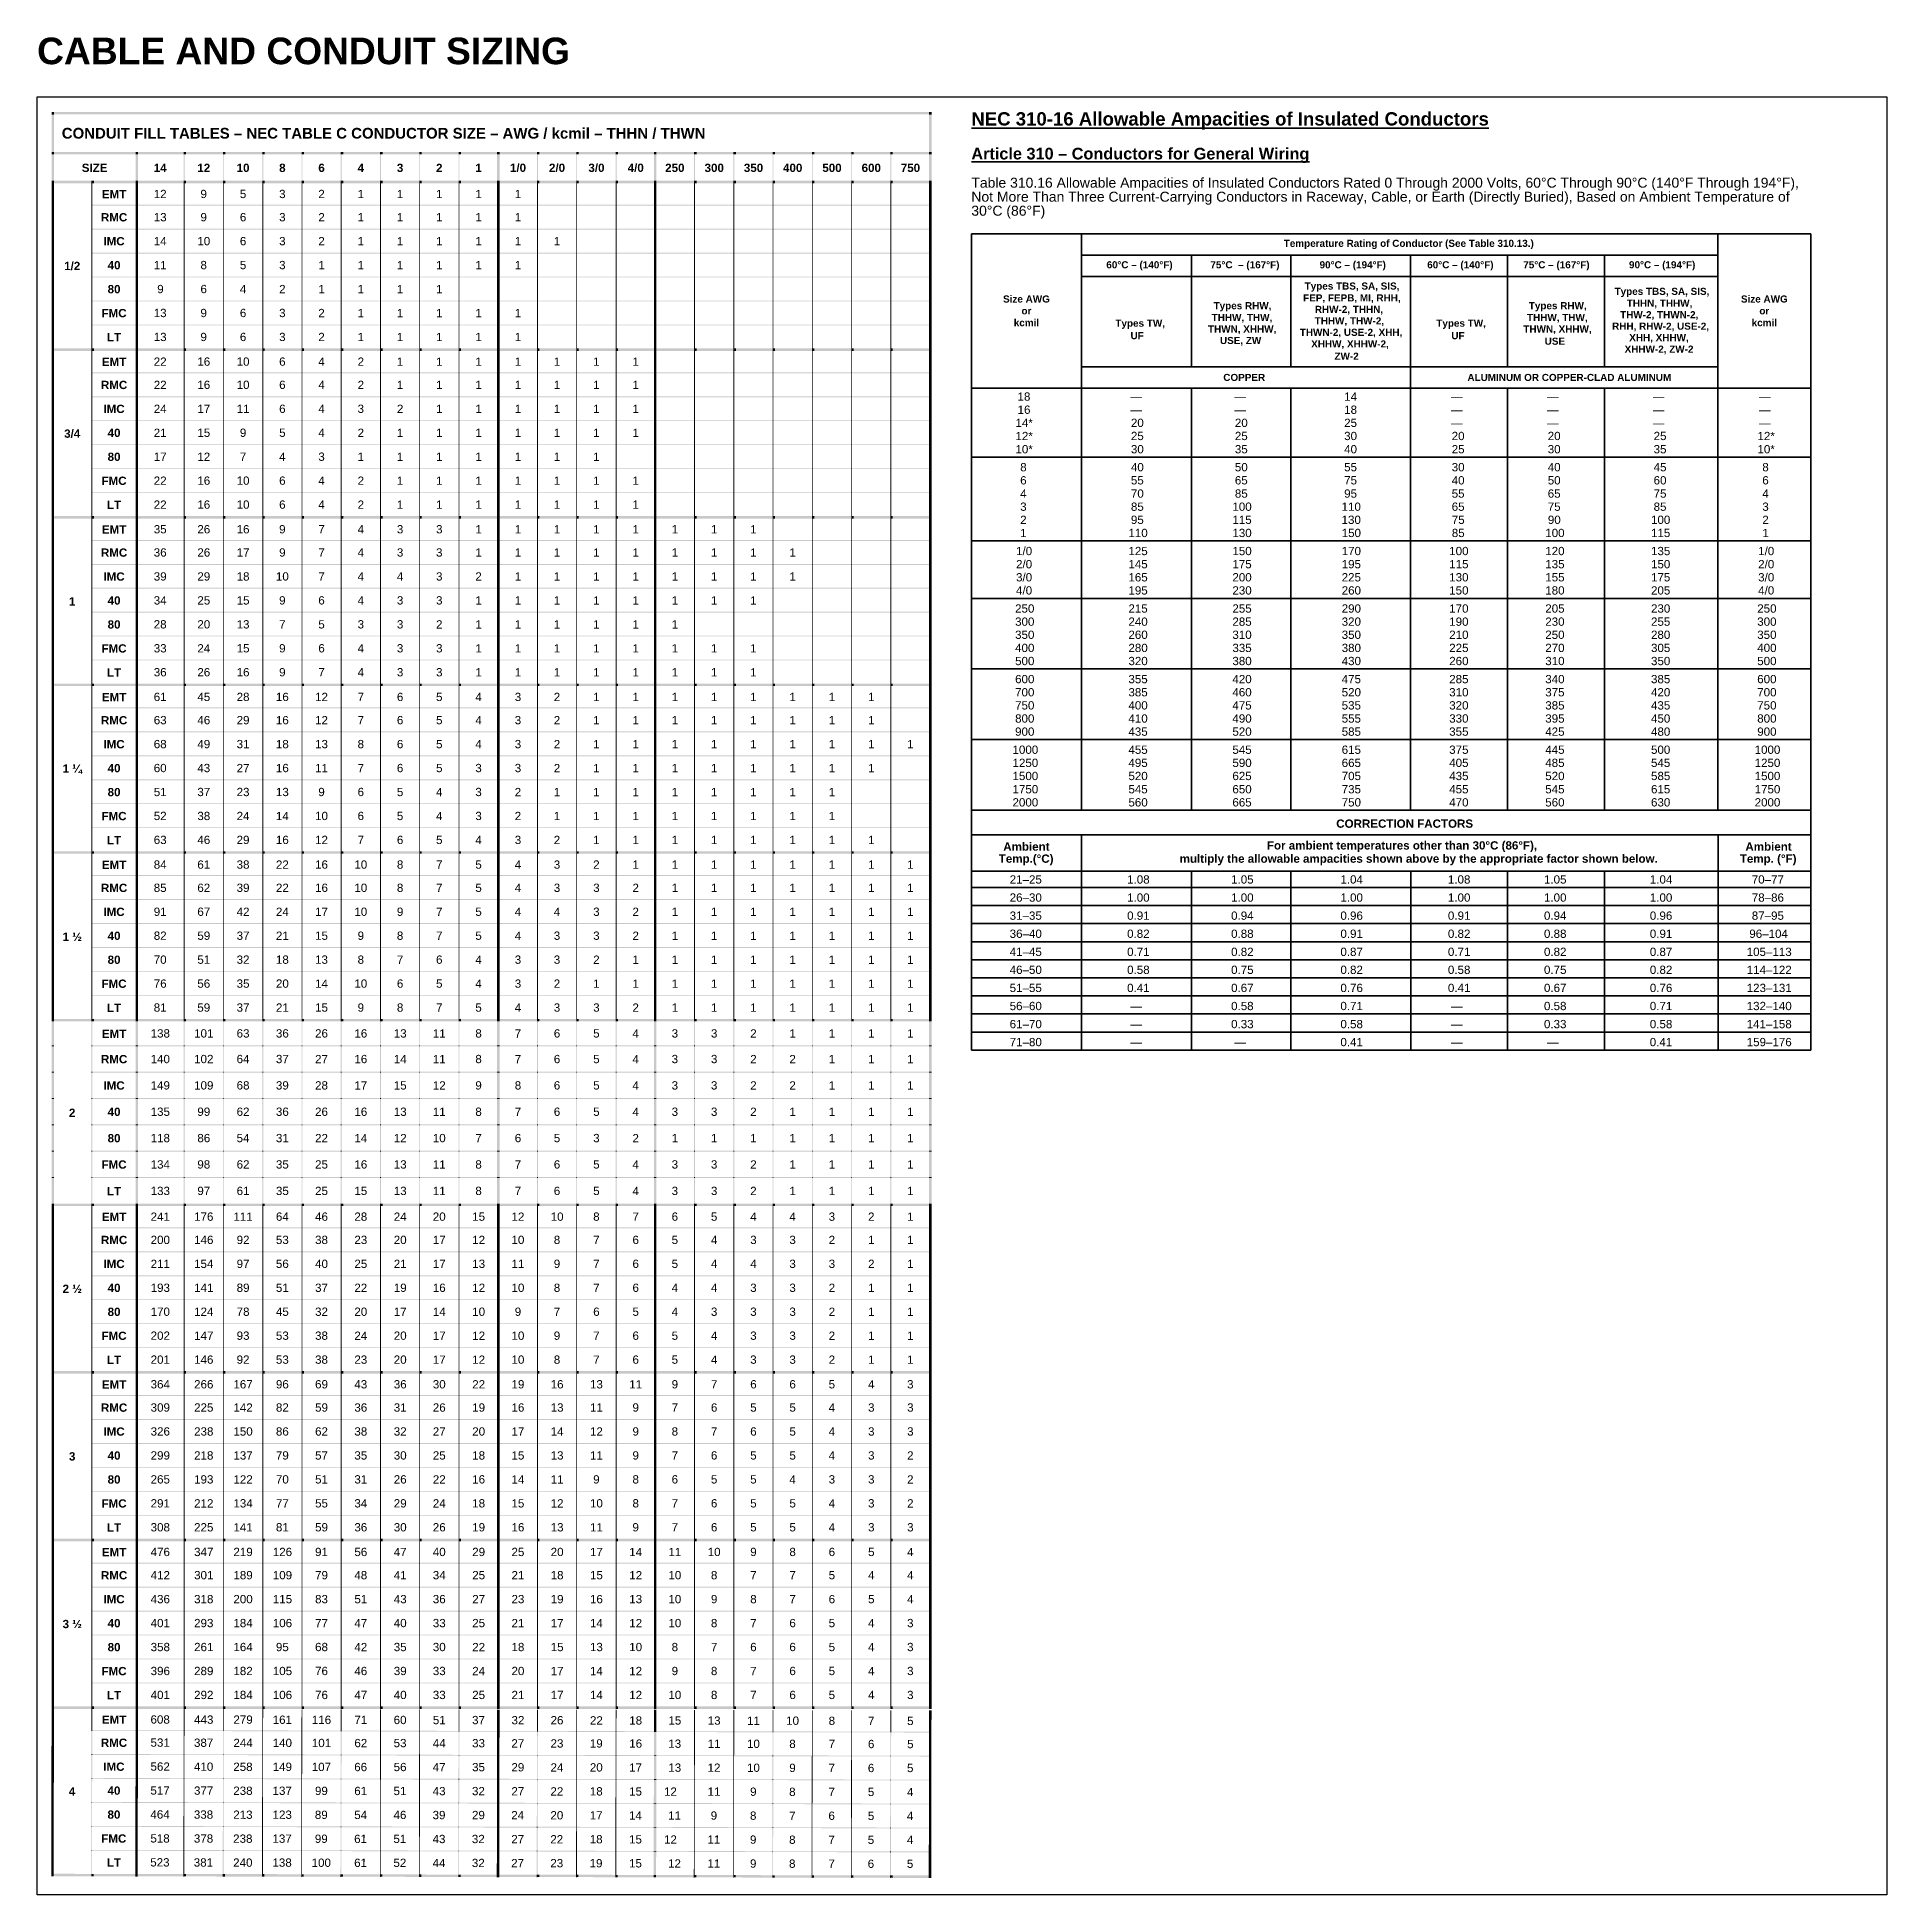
# Model space of a CAD drawing. Header units: inches. Extents: x 4293 to 10865, y -6935 to 441.
# Drawn here: x 5035 to 6147, y -676 to 441 of the extents above; entities that cross this region are included whole.
import ezdxf

# ---------------------------------------------------------------- set-up
doc = ezdxf.new("R2010")
doc.units = ezdxf.units.IN
doc.header["$MEASUREMENT"] = 0
doc.layers.get('Defpoints').update_dxf_attribs({"color": 104})
doc.layers.add('PDF_Text', color=7, linetype='Continuous', lineweight=35)
doc.styles.add('Arial', font='arial.ttf', dxfattribs={"height": 6})
doc.styles.add('AUDIT_I_231223063723-0', font='arialbd.ttf')
doc.styles.add('PDF Arial', font='arial.ttf')
doc.styles.add('PDF Helvetica-Condensed Bold', font='arialbd.ttf')
doc.styles.add('PDF Helvetica-Condensed-Light', font='arial.ttf')

msp = doc.modelspace()

# ---------------------------------------------------------------- texts
at = {"color": 2, "insert": (5035.2, 440.7), "char_height": 16, "width": 656.722, "attachment_point": 1, "style": 'Arial'}
msp.add_mtext('{\\fArial|b1|i0|c0|p34;CABLE AND CONDUIT SIZING}', dxfattribs=at)

# ---------------------------------------------------------------- blocks, each defined once
blk = doc.blocks.new('A$C8dca8dff')
at = {"transparency": 33554610}
for points in [[(0, 0), (0.02, 0), (0, -0.022), (0.02, -0.022)], [(0, 0), (0.02, 0), (0, -0.02), (0.02, -0.02)], [(0.02, 0), (7.327, 0), (0.02, -0.02), (7.327, -0.02)], [(7.327, 0), (7.347, 0), (7.327, -0.022), (7.347, -0.022)], [(7.327, 0), (7.347, 0), (7.327, -0.02), (7.347, -0.02)], [(0, -0.022), (0.02, -0.022), (0, -0.333), (0.02, -0.333)], [(7.327, -0.022), (7.347, -0.022), (7.327, -0.333), (7.347, -0.333)], [(0, -0.333), (0.02, -0.333), (0, -0.355), (0.02, -0.355)], [(0, -0.355), (0.02, -0.355), (0, -0.575), (0.02, -0.575)], [(0.02, -0.333), (0.702, -0.333), (0.02, -0.353), (0.702, -0.353)], [(0.702, -0.333), (0.722, -0.333), (0.702, -0.353), (0.722, -0.353)], [(0.702, -0.353), (0.722, -0.353), (0.702, -0.355), (0.722, -0.355)], [(0.702, -0.355), (0.722, -0.355), (0.702, -0.575), (0.722, -0.575)], [(0.722, -0.333), (1.103, -0.333), (0.722, -0.353), (1.103, -0.353)], [(1.103, -0.333), (1.123, -0.333), (1.103, -0.353), (1.123, -0.353)], [(1.103, -0.353), (1.11, -0.353), (1.103, -0.355), (1.11, -0.355)], [(1.103, -0.355), (1.11, -0.355), (1.103, -0.575), (1.11, -0.575)], [(1.123, -0.333), (1.432, -0.333), (1.123, -0.353), (1.432, -0.353)], [(1.432, -0.333), (1.452, -0.333), (1.432, -0.353), (1.452, -0.353)], [(1.432, -0.353), (1.438, -0.353), (1.432, -0.355), (1.438, -0.355)], [(1.432, -0.355), (1.438, -0.355), (1.432, -0.575), (1.438, -0.575)], [(1.452, -0.333), (1.76, -0.333), (1.452, -0.353), (1.76, -0.353)], [(1.76, -0.333), (1.78, -0.333), (1.76, -0.353), (1.78, -0.353)], [(1.76, -0.353), (1.767, -0.353), (1.76, -0.355), (1.767, -0.355)], [(1.76, -0.355), (1.767, -0.355), (1.76, -0.575), (1.767, -0.575)], [(1.78, -0.333), (2.087, -0.333), (1.78, -0.353), (2.087, -0.353)], [(2.087, -0.333), (2.107, -0.333), (2.087, -0.353), (2.107, -0.353)], [(2.087, -0.353), (2.093, -0.353), (2.087, -0.355), (2.093, -0.355)], [(2.087, -0.355), (2.093, -0.355), (2.087, -0.575), (2.093, -0.575)], [(2.107, -0.333), (2.415, -0.333), (2.107, -0.353), (2.415, -0.353)], [(2.415, -0.333), (2.435, -0.333), (2.415, -0.353), (2.435, -0.353)], [(2.415, -0.353), (2.422, -0.353), (2.415, -0.355), (2.422, -0.355)], [(2.415, -0.355), (2.422, -0.355), (2.415, -0.575), (2.422, -0.575)], [(2.435, -0.333), (2.743, -0.333), (2.435, -0.353), (2.743, -0.353)], [(2.743, -0.333), (2.763, -0.333), (2.743, -0.353), (2.763, -0.353)], [(2.743, -0.353), (2.75, -0.353), (2.743, -0.355), (2.75, -0.355)], [(2.743, -0.355), (2.75, -0.355), (2.743, -0.575), (2.75, -0.575)], [(2.763, -0.333), (3.07, -0.333), (2.763, -0.353), (3.07, -0.353)], [(3.07, -0.333), (3.09, -0.333), (3.07, -0.353), (3.09, -0.353)], [(3.07, -0.353), (3.077, -0.353), (3.07, -0.355), (3.077, -0.355)], [(3.07, -0.355), (3.077, -0.355), (3.07, -0.575), (3.077, -0.575)], [(3.09, -0.333), (3.398, -0.333), (3.09, -0.353), (3.398, -0.353)], [(3.398, -0.333), (3.418, -0.333), (3.398, -0.353), (3.418, -0.353)], [(3.398, -0.353), (3.405, -0.353), (3.398, -0.355), (3.405, -0.355)], [(3.398, -0.355), (3.405, -0.355), (3.398, -0.575), (3.405, -0.575)], [(3.418, -0.333), (3.72, -0.333), (3.418, -0.353), (3.72, -0.353)], [(3.72, -0.333), (3.74, -0.333), (3.72, -0.353), (3.74, -0.353)], [(3.72, -0.353), (3.74, -0.353), (3.72, -0.355), (3.74, -0.355)], [(3.72, -0.355), (3.74, -0.355), (3.72, -0.575), (3.74, -0.575)], [(3.74, -0.333), (4.053, -0.333), (3.74, -0.353), (4.053, -0.353)], [(4.053, -0.333), (4.073, -0.333), (4.053, -0.353), (4.073, -0.353)], [(4.053, -0.353), (4.06, -0.353), (4.053, -0.355), (4.06, -0.355)], [(4.053, -0.355), (4.06, -0.355), (4.053, -0.575), (4.06, -0.575)], [(4.073, -0.333), (4.382, -0.333), (4.073, -0.353), (4.382, -0.353)], [(4.382, -0.333), (4.402, -0.333), (4.382, -0.353), (4.402, -0.353)], [(4.382, -0.353), (4.388, -0.353), (4.382, -0.355), (4.388, -0.355)], [(4.382, -0.355), (4.388, -0.355), (4.382, -0.575), (4.388, -0.575)], [(4.402, -0.333), (4.71, -0.333), (4.402, -0.353), (4.71, -0.353)], [(4.71, -0.333), (4.73, -0.333), (4.71, -0.353), (4.73, -0.353)], [(4.71, -0.353), (4.717, -0.353), (4.71, -0.355), (4.717, -0.355)], [(4.71, -0.355), (4.717, -0.355), (4.71, -0.575), (4.717, -0.575)], [(4.73, -0.333), (5.03, -0.333), (4.73, -0.353), (5.03, -0.353)], [(5.03, -0.333), (5.05, -0.333), (5.03, -0.353), (5.05, -0.353)], [(5.03, -0.353), (5.05, -0.353), (5.03, -0.355), (5.05, -0.355)], [(5.03, -0.355), (5.05, -0.355), (5.03, -0.575), (5.05, -0.575)], [(5.05, -0.333), (5.365, -0.333), (5.05, -0.353), (5.365, -0.353)], [(5.365, -0.333), (5.385, -0.333), (5.365, -0.353), (5.385, -0.353)], [(5.365, -0.353), (5.372, -0.353), (5.365, -0.355), (5.372, -0.355)], [(5.365, -0.355), (5.372, -0.355), (5.365, -0.575), (5.372, -0.575)], [(5.385, -0.333), (5.693, -0.333), (5.385, -0.353), (5.693, -0.353)], [(5.693, -0.333), (5.713, -0.333), (5.693, -0.353), (5.713, -0.353)], [(5.693, -0.353), (5.7, -0.353), (5.693, -0.355), (5.7, -0.355)], [(5.693, -0.355), (5.7, -0.355), (5.693, -0.575), (5.7, -0.575)], [(5.713, -0.333), (6.02, -0.333), (5.713, -0.353), (6.02, -0.353)], [(6.02, -0.333), (6.04, -0.333), (6.02, -0.353), (6.04, -0.353)], [(6.02, -0.353), (6.027, -0.353), (6.02, -0.355), (6.027, -0.355)], [(6.02, -0.355), (6.027, -0.355), (6.02, -0.575), (6.027, -0.575)], [(6.04, -0.333), (6.348, -0.333), (6.04, -0.353), (6.348, -0.353)], [(6.348, -0.333), (6.368, -0.333), (6.348, -0.353), (6.368, -0.353)], [(6.348, -0.353), (6.355, -0.353), (6.348, -0.355), (6.355, -0.355)], [(6.348, -0.355), (6.355, -0.355), (6.348, -0.575), (6.355, -0.575)], [(6.368, -0.333), (6.677, -0.333), (6.368, -0.353), (6.677, -0.353)], [(6.677, -0.333), (6.697, -0.333), (6.677, -0.353), (6.697, -0.353)], [(6.677, -0.353), (6.683, -0.353), (6.677, -0.355), (6.683, -0.355)], [(6.677, -0.355), (6.683, -0.355), (6.677, -0.575), (6.683, -0.575)], [(6.697, -0.333), (7.003, -0.333), (6.697, -0.353), (7.003, -0.353)], [(7.003, -0.333), (7.023, -0.333), (7.003, -0.353), (7.023, -0.353)], [(7.003, -0.353), (7.01, -0.353), (7.003, -0.355), (7.01, -0.355)], [(7.003, -0.355), (7.01, -0.355), (7.003, -0.575), (7.01, -0.575)], [(7.023, -0.333), (7.327, -0.333), (7.023, -0.353), (7.327, -0.353)], [(7.327, -0.333), (7.347, -0.333), (7.327, -0.355), (7.347, -0.355)], [(7.327, -0.355), (7.347, -0.355), (7.327, -0.575), (7.347, -0.575)], [(0, -0.575), (0.02, -0.575), (0, -0.597), (0.02, -0.597)], [(0, -0.597), (0.02, -0.597), (0, -0.775), (0.02, -0.775)], [(0.02, -0.575), (0.333, -0.575), (0.02, -0.595), (0.333, -0.595)], [(0.333, -0.575), (0.353, -0.575), (0.333, -0.595), (0.353, -0.595)], [(0.333, -0.595), (0.34, -0.595), (0.333, -0.597), (0.34, -0.597)], [(0.333, -0.597), (0.34, -0.597), (0.333, -0.775), (0.34, -0.775)], [(0.353, -0.575), (0.702, -0.575), (0.353, -0.595), (0.702, -0.595)], [(0.702, -0.575), (0.722, -0.575), (0.702, -0.597), (0.722, -0.597)], [(0.702, -0.597), (0.722, -0.597), (0.702, -0.775), (0.722, -0.775)], [(0.722, -0.575), (1.103, -0.575), (0.722, -0.595), (1.103, -0.595)], [(1.103, -0.575), (1.123, -0.575), (1.103, -0.595), (1.123, -0.595)], [(1.103, -0.595), (1.11, -0.595), (1.103, -0.597), (1.11, -0.597)], [(1.103, -0.597), (1.11, -0.597), (1.103, -0.775), (1.11, -0.775)], [(1.123, -0.575), (1.432, -0.575), (1.123, -0.595), (1.432, -0.595)], [(1.432, -0.575), (1.452, -0.575), (1.432, -0.595), (1.452, -0.595)], [(1.432, -0.595), (1.438, -0.595), (1.432, -0.597), (1.438, -0.597)], [(1.432, -0.597), (1.438, -0.597), (1.432, -0.775), (1.438, -0.775)], [(1.452, -0.575), (1.76, -0.575), (1.452, -0.595), (1.76, -0.595)], [(1.76, -0.575), (1.78, -0.575), (1.76, -0.595), (1.78, -0.595)], [(1.76, -0.595), (1.767, -0.595), (1.76, -0.597), (1.767, -0.597)], [(1.76, -0.597), (1.767, -0.597), (1.76, -0.775), (1.767, -0.775)], [(1.78, -0.575), (2.087, -0.575), (1.78, -0.595), (2.087, -0.595)], [(2.087, -0.575), (2.107, -0.575), (2.087, -0.595), (2.107, -0.595)], [(2.087, -0.595), (2.093, -0.595), (2.087, -0.597), (2.093, -0.597)], [(2.087, -0.597), (2.093, -0.597), (2.087, -0.775), (2.093, -0.775)], [(2.107, -0.575), (2.415, -0.575), (2.107, -0.595), (2.415, -0.595)], [(2.415, -0.575), (2.435, -0.575), (2.415, -0.595), (2.435, -0.595)], [(2.415, -0.595), (2.422, -0.595), (2.415, -0.597), (2.422, -0.597)], [(2.415, -0.597), (2.422, -0.597), (2.415, -0.775), (2.422, -0.775)], [(2.435, -0.575), (2.743, -0.575), (2.435, -0.595), (2.743, -0.595)], [(2.743, -0.575), (2.763, -0.575), (2.743, -0.595), (2.763, -0.595)], [(2.743, -0.595), (2.75, -0.595), (2.743, -0.597), (2.75, -0.597)], [(2.743, -0.597), (2.75, -0.597), (2.743, -0.775), (2.75, -0.775)], [(2.763, -0.575), (3.07, -0.575), (2.763, -0.595), (3.07, -0.595)], [(3.07, -0.575), (3.09, -0.575), (3.07, -0.595), (3.09, -0.595)], [(3.07, -0.595), (3.077, -0.595), (3.07, -0.597), (3.077, -0.597)], [(3.07, -0.597), (3.077, -0.597), (3.07, -0.775), (3.077, -0.775)], [(3.09, -0.575), (3.398, -0.575), (3.09, -0.595), (3.398, -0.595)], [(3.398, -0.575), (3.418, -0.575), (3.398, -0.595), (3.418, -0.595)], [(3.398, -0.595), (3.405, -0.595), (3.398, -0.597), (3.405, -0.597)], [(3.398, -0.597), (3.405, -0.597), (3.398, -0.775), (3.405, -0.775)], [(3.418, -0.575), (3.72, -0.575), (3.418, -0.595), (3.72, -0.595)], [(3.72, -0.575), (3.74, -0.575), (3.72, -0.597), (3.74, -0.597)], [(3.72, -0.597), (3.74, -0.597), (3.72, -0.775), (3.74, -0.775)], [(3.74, -0.575), (4.053, -0.575), (3.74, -0.595), (4.053, -0.595)], [(4.053, -0.575), (4.073, -0.575), (4.053, -0.595), (4.073, -0.595)], [(4.053, -0.595), (4.06, -0.595), (4.053, -0.597), (4.06, -0.597)], [(4.053, -0.597), (4.06, -0.597), (4.053, -0.775), (4.06, -0.775)], [(4.073, -0.575), (4.382, -0.575), (4.073, -0.595), (4.382, -0.595)], [(4.382, -0.575), (4.402, -0.575), (4.382, -0.595), (4.402, -0.595)], [(4.382, -0.595), (4.388, -0.595), (4.382, -0.597), (4.388, -0.597)], [(4.382, -0.597), (4.388, -0.597), (4.382, -0.775), (4.388, -0.775)], [(4.402, -0.575), (4.71, -0.575), (4.402, -0.595), (4.71, -0.595)], [(4.71, -0.575), (4.73, -0.575), (4.71, -0.595), (4.73, -0.595)], [(4.71, -0.595), (4.717, -0.595), (4.71, -0.597), (4.717, -0.597)], [(4.71, -0.597), (4.717, -0.597), (4.71, -0.775), (4.717, -0.775)], [(4.73, -0.575), (5.03, -0.575), (4.73, -0.595), (5.03, -0.595)], [(5.03, -0.575), (5.05, -0.575), (5.03, -0.597), (5.05, -0.597)], [(5.03, -0.597), (5.05, -0.597), (5.03, -0.775), (5.05, -0.775)], [(5.05, -0.575), (5.365, -0.575), (5.05, -0.595), (5.365, -0.595)], [(5.365, -0.575), (5.385, -0.575), (5.365, -0.595), (5.385, -0.595)], [(5.365, -0.595), (5.372, -0.595), (5.365, -0.597), (5.372, -0.597)], [(5.365, -0.597), (5.372, -0.597), (5.365, -0.775), (5.372, -0.775)], [(5.385, -0.575), (5.693, -0.575), (5.385, -0.595), (5.693, -0.595)], [(5.693, -0.575), (5.713, -0.575), (5.693, -0.595), (5.713, -0.595)], [(5.693, -0.595), (5.7, -0.595), (5.693, -0.597), (5.7, -0.597)], [(5.693, -0.597), (5.7, -0.597), (5.693, -0.775), (5.7, -0.775)], [(5.713, -0.575), (6.02, -0.575), (5.713, -0.595), (6.02, -0.595)], [(6.02, -0.575), (6.04, -0.575), (6.02, -0.595), (6.04, -0.595)], [(6.02, -0.595), (6.027, -0.595), (6.02, -0.597), (6.027, -0.597)], [(6.02, -0.597), (6.027, -0.597), (6.02, -0.775), (6.027, -0.775)], [(6.04, -0.575), (6.348, -0.575), (6.04, -0.595), (6.348, -0.595)], [(6.348, -0.575), (6.368, -0.575), (6.348, -0.595), (6.368, -0.595)], [(6.348, -0.595), (6.355, -0.595), (6.348, -0.597), (6.355, -0.597)], [(6.348, -0.597), (6.355, -0.597), (6.348, -0.775), (6.355, -0.775)], [(6.368, -0.575), (6.677, -0.575), (6.368, -0.595), (6.677, -0.595)], [(6.677, -0.575), (6.697, -0.575), (6.677, -0.595), (6.697, -0.595)], [(6.677, -0.595), (6.683, -0.595), (6.677, -0.597), (6.683, -0.597)], [(6.677, -0.597), (6.683, -0.597), (6.677, -0.775), (6.683, -0.775)], [(6.697, -0.575), (7.003, -0.575), (6.697, -0.595), (7.003, -0.595)], [(7.003, -0.575), (7.023, -0.575), (7.003, -0.595), (7.023, -0.595)], [(7.003, -0.595), (7.01, -0.595), (7.003, -0.597), (7.01, -0.597)], [(7.003, -0.597), (7.01, -0.597), (7.003, -0.775), (7.01, -0.775)], [(7.023, -0.575), (7.327, -0.575), (7.023, -0.595), (7.327, -0.595)], [(7.327, -0.575), (7.347, -0.575), (7.327, -0.597), (7.347, -0.597)], [(7.327, -0.597), (7.347, -0.597), (7.327, -0.775), (7.347, -0.775)], [(0, -0.775), (0.02, -0.775), (0, -0.782), (0.02, -0.782)], [(0.333, -0.775), (0.34, -0.775), (0.333, -0.782), (0.34, -0.782)], [(0.34, -0.775), (0.702, -0.775), (0.34, -0.782), (0.702, -0.782)], [(0.702, -0.775), (0.722, -0.775), (0.702, -0.782), (0.722, -0.782)], [(0.722, -0.775), (1.103, -0.775), (0.722, -0.782), (1.103, -0.782)], [(1.103, -0.775), (1.11, -0.775), (1.103, -0.782), (1.11, -0.782)], [(1.11, -0.775), (1.432, -0.775), (1.11, -0.782), (1.432, -0.782)], [(1.432, -0.775), (1.438, -0.775), (1.432, -0.782), (1.438, -0.782)], [(1.438, -0.775), (1.76, -0.775), (1.438, -0.782), (1.76, -0.782)], [(1.76, -0.775), (1.767, -0.775), (1.76, -0.782), (1.767, -0.782)], [(1.767, -0.775), (2.087, -0.775), (1.767, -0.782), (2.087, -0.782)], [(2.087, -0.775), (2.093, -0.775), (2.087, -0.782), (2.093, -0.782)], [(2.093, -0.775), (2.415, -0.775), (2.093, -0.782), (2.415, -0.782)], [(2.415, -0.775), (2.422, -0.775), (2.415, -0.782), (2.422, -0.782)], [(2.422, -0.775), (2.743, -0.775), (2.422, -0.782), (2.743, -0.782)], [(2.743, -0.775), (2.75, -0.775), (2.743, -0.782), (2.75, -0.782)], [(2.75, -0.775), (3.07, -0.775), (2.75, -0.782), (3.07, -0.782)], [(3.07, -0.775), (3.077, -0.775), (3.07, -0.782), (3.077, -0.782)], [(3.077, -0.775), (3.398, -0.775), (3.077, -0.782), (3.398, -0.782)], [(3.398, -0.775), (3.405, -0.775), (3.398, -0.782), (3.405, -0.782)], [(3.405, -0.775), (3.72, -0.775), (3.405, -0.782), (3.72, -0.782)], [(3.72, -0.775), (3.74, -0.775), (3.72, -0.782), (3.74, -0.782)], [(3.74, -0.775), (4.053, -0.775), (3.74, -0.782), (4.053, -0.782)], [(4.053, -0.775), (4.06, -0.775), (4.053, -0.782), (4.06, -0.782)], [(4.06, -0.775), (4.382, -0.775), (4.06, -0.782), (4.382, -0.782)], [(4.382, -0.775), (4.388, -0.775), (4.382, -0.782), (4.388, -0.782)], [(4.388, -0.775), (4.71, -0.775), (4.388, -0.782), (4.71, -0.782)], [(4.71, -0.775), (4.717, -0.775), (4.71, -0.782), (4.717, -0.782)], [(4.717, -0.775), (5.03, -0.775), (4.717, -0.782), (5.03, -0.782)], [(5.03, -0.775), (5.05, -0.775), (5.03, -0.782), (5.05, -0.782)], [(5.05, -0.775), (5.365, -0.775), (5.05, -0.782), (5.365, -0.782)], [(5.365, -0.775), (5.372, -0.775), (5.365, -0.782), (5.372, -0.782)], [(5.372, -0.775), (5.693, -0.775), (5.372, -0.782), (5.693, -0.782)], [(5.693, -0.775), (5.7, -0.775), (5.693, -0.782), (5.7, -0.782)], [(5.7, -0.775), (6.02, -0.775), (5.7, -0.782), (6.02, -0.782)], [(6.02, -0.775), (6.027, -0.775), (6.02, -0.782), (6.027, -0.782)], [(6.027, -0.775), (6.348, -0.775), (6.027, -0.782), (6.348, -0.782)], [(6.348, -0.775), (6.355, -0.775), (6.348, -0.782), (6.355, -0.782)], [(6.355, -0.775), (6.677, -0.775), (6.355, -0.782), (6.677, -0.782)], [(6.677, -0.775), (6.683, -0.775), (6.677, -0.782), (6.683, -0.782)], [(6.683, -0.775), (7.003, -0.775), (6.683, -0.782), (7.003, -0.782)], [(7.003, -0.775), (7.01, -0.775), (7.003, -0.782), (7.01, -0.782)], [(7.01, -0.775), (7.327, -0.775), (7.01, -0.782), (7.327, -0.782)], [(7.327, -0.775), (7.347, -0.775), (7.327, -0.782), (7.347, -0.782)], [(0, -0.782), (0.02, -0.782), (0, -0.975), (0.02, -0.975)], [(0.333, -0.782), (0.34, -0.782), (0.333, -0.975), (0.34, -0.975)], [(0.702, -0.782), (0.722, -0.782), (0.702, -0.975), (0.722, -0.975)], [(1.103, -0.782), (1.11, -0.782), (1.103, -0.975), (1.11, -0.975)], [(1.432, -0.782), (1.438, -0.782), (1.432, -0.975), (1.438, -0.975)], [(1.76, -0.782), (1.767, -0.782), (1.76, -0.975), (1.767, -0.975)], [(2.087, -0.782), (2.093, -0.782), (2.087, -0.975), (2.093, -0.975)], [(2.415, -0.782), (2.422, -0.782), (2.415, -0.975), (2.422, -0.975)], [(2.743, -0.782), (2.75, -0.782), (2.743, -0.975), (2.75, -0.975)], [(3.07, -0.782), (3.077, -0.782), (3.07, -0.975), (3.077, -0.975)], [(3.398, -0.782), (3.405, -0.782), (3.398, -0.975), (3.405, -0.975)], [(3.72, -0.782), (3.74, -0.782), (3.72, -0.975), (3.74, -0.975)], [(4.053, -0.782), (4.06, -0.782), (4.053, -0.975), (4.06, -0.975)], [(4.382, -0.782), (4.388, -0.782), (4.382, -0.975), (4.388, -0.975)], [(4.71, -0.782), (4.717, -0.782), (4.71, -0.975), (4.717, -0.975)], [(5.03, -0.782), (5.05, -0.782), (5.03, -0.975), (5.05, -0.975)], [(5.365, -0.782), (5.372, -0.782), (5.365, -0.975), (5.372, -0.975)], [(5.693, -0.782), (5.7, -0.782), (5.693, -0.975), (5.7, -0.975)], [(6.02, -0.782), (6.027, -0.782), (6.02, -0.975), (6.027, -0.975)], [(6.348, -0.782), (6.355, -0.782), (6.348, -0.975), (6.355, -0.975)], [(6.677, -0.782), (6.683, -0.782), (6.677, -0.975), (6.683, -0.975)], [(7.003, -0.782), (7.01, -0.782), (7.003, -0.975), (7.01, -0.975)], [(7.327, -0.782), (7.347, -0.782), (7.327, -0.975), (7.347, -0.975)], [(0, -0.975), (0.02, -0.975), (0, -0.982), (0.02, -0.982)], [(0, -0.982), (0.02, -0.982), (0, -1.175), (0.02, -1.175)], [(0.333, -0.975), (0.34, -0.975), (0.333, -0.982), (0.34, -0.982)], [(0.333, -0.982), (0.34, -0.982), (0.333, -1.175), (0.34, -1.175)], [(0.34, -0.975), (0.702, -0.975), (0.34, -0.982), (0.702, -0.982)], [(0.702, -0.975), (0.722, -0.975), (0.702, -0.982), (0.722, -0.982)], [(0.702, -0.982), (0.722, -0.982), (0.702, -1.175), (0.722, -1.175)], [(0.722, -0.975), (1.103, -0.975), (0.722, -0.982), (1.103, -0.982)], [(1.103, -0.975), (1.11, -0.975), (1.103, -0.982), (1.11, -0.982)], [(1.103, -0.982), (1.11, -0.982), (1.103, -1.175), (1.11, -1.175)], [(1.11, -0.975), (1.432, -0.975), (1.11, -0.982), (1.432, -0.982)], [(1.432, -0.975), (1.438, -0.975), (1.432, -0.982), (1.438, -0.982)], [(1.432, -0.982), (1.438, -0.982), (1.432, -1.175), (1.438, -1.175)], [(1.438, -0.975), (1.76, -0.975), (1.438, -0.982), (1.76, -0.982)], [(1.76, -0.975), (1.767, -0.975), (1.76, -0.982), (1.767, -0.982)], [(1.76, -0.982), (1.767, -0.982), (1.76, -1.175), (1.767, -1.175)], [(1.767, -0.975), (2.087, -0.975), (1.767, -0.982), (2.087, -0.982)], [(2.087, -0.975), (2.093, -0.975), (2.087, -0.982), (2.093, -0.982)], [(2.087, -0.982), (2.093, -0.982), (2.087, -1.175), (2.093, -1.175)], [(2.093, -0.975), (2.415, -0.975), (2.093, -0.982), (2.415, -0.982)], [(2.415, -0.975), (2.422, -0.975), (2.415, -0.982), (2.422, -0.982)], [(2.415, -0.982), (2.422, -0.982), (2.415, -1.175), (2.422, -1.175)], [(2.422, -0.975), (2.743, -0.975), (2.422, -0.982), (2.743, -0.982)], [(2.743, -0.975), (2.75, -0.975), (2.743, -0.982), (2.75, -0.982)], [(2.743, -0.982), (2.75, -0.982), (2.743, -1.175), (2.75, -1.175)], [(2.75, -0.975), (3.07, -0.975), (2.75, -0.982), (3.07, -0.982)], [(3.07, -0.975), (3.077, -0.975), (3.07, -0.982), (3.077, -0.982)], [(3.07, -0.982), (3.077, -0.982), (3.07, -1.175), (3.077, -1.175)], [(3.077, -0.975), (3.398, -0.975), (3.077, -0.982), (3.398, -0.982)], [(3.398, -0.975), (3.405, -0.975), (3.398, -0.982), (3.405, -0.982)], [(3.398, -0.982), (3.405, -0.982), (3.398, -1.175), (3.405, -1.175)], [(3.405, -0.975), (3.72, -0.975), (3.405, -0.982), (3.72, -0.982)], [(3.72, -0.975), (3.74, -0.975), (3.72, -0.982), (3.74, -0.982)], [(3.72, -0.982), (3.74, -0.982), (3.72, -1.175), (3.74, -1.175)], [(3.74, -0.975), (4.053, -0.975), (3.74, -0.982), (4.053, -0.982)], [(4.053, -0.975), (4.06, -0.975), (4.053, -0.982), (4.06, -0.982)], [(4.053, -0.982), (4.06, -0.982), (4.053, -1.175), (4.06, -1.175)], [(4.06, -0.975), (4.382, -0.975), (4.06, -0.982), (4.382, -0.982)], [(4.382, -0.975), (4.388, -0.975), (4.382, -0.982), (4.388, -0.982)], [(4.382, -0.982), (4.388, -0.982), (4.382, -1.175), (4.388, -1.175)], [(4.388, -0.975), (4.71, -0.975), (4.388, -0.982), (4.71, -0.982)], [(4.71, -0.975), (4.717, -0.975), (4.71, -0.982), (4.717, -0.982)], [(4.71, -0.982), (4.717, -0.982), (4.71, -1.175), (4.717, -1.175)], [(4.717, -0.975), (5.03, -0.975), (4.717, -0.982), (5.03, -0.982)], [(5.03, -0.975), (5.05, -0.975), (5.03, -0.982), (5.05, -0.982)], [(5.03, -0.982), (5.05, -0.982), (5.03, -1.175), (5.05, -1.175)], [(5.05, -0.975), (5.365, -0.975), (5.05, -0.982), (5.365, -0.982)], [(5.365, -0.975), (5.372, -0.975), (5.365, -0.982), (5.372, -0.982)], [(5.365, -0.982), (5.372, -0.982), (5.365, -1.175), (5.372, -1.175)], [(5.372, -0.975), (5.693, -0.975), (5.372, -0.982), (5.693, -0.982)], [(5.693, -0.975), (5.7, -0.975), (5.693, -0.982), (5.7, -0.982)], [(5.693, -0.982), (5.7, -0.982), (5.693, -1.175), (5.7, -1.175)], [(5.7, -0.975), (6.02, -0.975), (5.7, -0.982), (6.02, -0.982)], [(6.02, -0.975), (6.027, -0.975), (6.02, -0.982), (6.027, -0.982)], [(6.02, -0.982), (6.027, -0.982), (6.02, -1.175), (6.027, -1.175)], [(6.027, -0.975), (6.348, -0.975), (6.027, -0.982), (6.348, -0.982)], [(6.348, -0.975), (6.355, -0.975), (6.348, -0.982), (6.355, -0.982)], [(6.348, -0.982), (6.355, -0.982), (6.348, -1.175), (6.355, -1.175)], [(6.355, -0.975), (6.677, -0.975), (6.355, -0.982), (6.677, -0.982)], [(6.677, -0.975), (6.683, -0.975), (6.677, -0.982), (6.683, -0.982)], [(6.677, -0.982), (6.683, -0.982), (6.677, -1.175), (6.683, -1.175)], [(6.683, -0.975), (7.003, -0.975), (6.683, -0.982), (7.003, -0.982)], [(7.003, -0.975), (7.01, -0.975), (7.003, -0.982), (7.01, -0.982)], [(7.003, -0.982), (7.01, -0.982), (7.003, -1.175), (7.01, -1.175)], [(7.01, -0.975), (7.327, -0.975), (7.01, -0.982), (7.327, -0.982)], [(7.327, -0.975), (7.347, -0.975), (7.327, -0.982), (7.347, -0.982)], [(7.327, -0.982), (7.347, -0.982), (7.327, -1.175), (7.347, -1.175)], [(0, -1.175), (0.02, -1.175), (0, -1.182), (0.02, -1.182)], [(0, -1.182), (0.02, -1.182), (0, -1.375), (0.02, -1.375)], [(0.333, -1.175), (0.34, -1.175), (0.333, -1.182), (0.34, -1.182)], [(0.333, -1.182), (0.34, -1.182), (0.333, -1.375), (0.34, -1.375)], [(0.34, -1.175), (0.702, -1.175), (0.34, -1.182), (0.702, -1.182)], [(0.702, -1.175), (0.722, -1.175), (0.702, -1.182), (0.722, -1.182)], [(0.702, -1.182), (0.722, -1.182), (0.702, -1.375), (0.722, -1.375)], [(0.722, -1.175), (1.103, -1.175), (0.722, -1.182), (1.103, -1.182)], [(1.103, -1.175), (1.11, -1.175), (1.103, -1.182), (1.11, -1.182)], [(1.103, -1.182), (1.11, -1.182), (1.103, -1.375), (1.11, -1.375)], [(1.11, -1.175), (1.432, -1.175), (1.11, -1.182), (1.432, -1.182)], [(1.432, -1.175), (1.438, -1.175), (1.432, -1.182), (1.438, -1.182)], [(1.432, -1.182), (1.438, -1.182), (1.432, -1.375), (1.438, -1.375)], [(1.438, -1.175), (1.76, -1.175), (1.438, -1.182), (1.76, -1.182)], [(1.76, -1.175), (1.767, -1.175), (1.76, -1.182), (1.767, -1.182)], [(1.76, -1.182), (1.767, -1.182), (1.76, -1.375), (1.767, -1.375)], [(1.767, -1.175), (2.087, -1.175), (1.767, -1.182), (2.087, -1.182)], [(2.087, -1.175), (2.093, -1.175), (2.087, -1.182), (2.093, -1.182)], [(2.087, -1.182), (2.093, -1.182), (2.087, -1.375), (2.093, -1.375)], [(2.093, -1.175), (2.415, -1.175), (2.093, -1.182), (2.415, -1.182)], [(2.415, -1.175), (2.422, -1.175), (2.415, -1.182), (2.422, -1.182)], [(2.415, -1.182), (2.422, -1.182), (2.415, -1.375), (2.422, -1.375)], [(2.422, -1.175), (2.743, -1.175), (2.422, -1.182), (2.743, -1.182)], [(2.743, -1.175), (2.75, -1.175), (2.743, -1.182), (2.75, -1.182)], [(2.743, -1.182), (2.75, -1.182), (2.743, -1.375), (2.75, -1.375)], [(2.75, -1.175), (3.07, -1.175), (2.75, -1.182), (3.07, -1.182)], [(3.07, -1.175), (3.077, -1.175), (3.07, -1.182), (3.077, -1.182)], [(3.07, -1.182), (3.077, -1.182), (3.07, -1.375), (3.077, -1.375)], [(3.077, -1.175), (3.398, -1.175), (3.077, -1.182), (3.398, -1.182)], [(3.398, -1.175), (3.405, -1.175), (3.398, -1.182), (3.405, -1.182)], [(3.398, -1.182), (3.405, -1.182), (3.398, -1.375), (3.405, -1.375)], [(3.405, -1.175), (3.72, -1.175), (3.405, -1.182), (3.72, -1.182)], [(3.72, -1.175), (3.74, -1.175), (3.72, -1.182), (3.74, -1.182)], [(3.72, -1.182), (3.74, -1.182), (3.72, -1.375), (3.74, -1.375)], [(3.74, -1.175), (4.053, -1.175), (3.74, -1.182), (4.053, -1.182)], [(4.053, -1.175), (4.06, -1.175), (4.053, -1.182), (4.06, -1.182)], [(4.053, -1.182), (4.06, -1.182), (4.053, -1.375), (4.06, -1.375)], [(4.06, -1.175), (4.382, -1.175), (4.06, -1.182), (4.382, -1.182)], [(4.382, -1.175), (4.388, -1.175), (4.382, -1.182), (4.388, -1.182)], [(4.382, -1.182), (4.388, -1.182), (4.382, -1.375), (4.388, -1.375)], [(4.388, -1.175), (4.71, -1.175), (4.388, -1.182), (4.71, -1.182)], [(4.71, -1.175), (4.717, -1.175), (4.71, -1.182), (4.717, -1.182)], [(4.71, -1.182), (4.717, -1.182), (4.71, -1.375), (4.717, -1.375)], [(4.717, -1.175), (5.03, -1.175), (4.717, -1.182), (5.03, -1.182)], [(5.03, -1.175), (5.05, -1.175), (5.03, -1.182), (5.05, -1.182)], [(5.03, -1.182), (5.05, -1.182), (5.03, -1.375), (5.05, -1.375)], [(5.05, -1.175), (5.365, -1.175), (5.05, -1.182), (5.365, -1.182)], [(5.365, -1.175), (5.372, -1.175), (5.365, -1.182), (5.372, -1.182)], [(5.365, -1.182), (5.372, -1.182), (5.365, -1.375), (5.372, -1.375)], [(5.372, -1.175), (5.693, -1.175), (5.372, -1.182), (5.693, -1.182)], [(5.693, -1.175), (5.7, -1.175), (5.693, -1.182), (5.7, -1.182)], [(5.693, -1.182), (5.7, -1.182), (5.693, -1.375), (5.7, -1.375)], [(5.7, -1.175), (6.02, -1.175), (5.7, -1.182), (6.02, -1.182)], [(6.02, -1.175), (6.027, -1.175), (6.02, -1.182), (6.027, -1.182)], [(6.02, -1.182), (6.027, -1.182), (6.02, -1.375), (6.027, -1.375)], [(6.027, -1.175), (6.348, -1.175), (6.027, -1.182), (6.348, -1.182)], [(6.348, -1.175), (6.355, -1.175), (6.348, -1.182), (6.355, -1.182)], [(6.348, -1.182), (6.355, -1.182), (6.348, -1.375), (6.355, -1.375)], [(6.355, -1.175), (6.677, -1.175), (6.355, -1.182), (6.677, -1.182)], [(6.677, -1.175), (6.683, -1.175), (6.677, -1.182), (6.683, -1.182)], [(6.677, -1.182), (6.683, -1.182), (6.677, -1.375), (6.683, -1.375)], [(6.683, -1.175), (7.003, -1.175), (6.683, -1.182), (7.003, -1.182)], [(7.003, -1.175), (7.01, -1.175), (7.003, -1.182), (7.01, -1.182)], [(7.003, -1.182), (7.01, -1.182), (7.003, -1.375), (7.01, -1.375)], [(7.01, -1.175), (7.327, -1.175), (7.01, -1.182), (7.327, -1.182)], [(7.327, -1.175), (7.347, -1.175), (7.327, -1.182), (7.347, -1.182)], [(7.327, -1.182), (7.347, -1.182), (7.327, -1.375), (7.347, -1.375)], [(0, -1.375), (0.02, -1.375), (0, -1.382), (0.02, -1.382)], [(0, -1.382), (0.02, -1.382), (0, -1.575), (0.02, -1.575)], [(0.333, -1.375), (0.34, -1.375), (0.333, -1.382), (0.34, -1.382)], [(0.333, -1.382), (0.34, -1.382), (0.333, -1.575), (0.34, -1.575)], [(0.34, -1.375), (0.702, -1.375), (0.34, -1.382), (0.702, -1.382)], [(0.702, -1.375), (0.722, -1.375), (0.702, -1.382), (0.722, -1.382)], [(0.702, -1.382), (0.722, -1.382), (0.702, -1.575), (0.722, -1.575)], [(0.722, -1.375), (1.103, -1.375), (0.722, -1.382), (1.103, -1.382)], [(1.103, -1.375), (1.11, -1.375), (1.103, -1.382), (1.11, -1.382)], [(1.103, -1.382), (1.11, -1.382), (1.103, -1.575), (1.11, -1.575)], [(1.11, -1.375), (1.432, -1.375), (1.11, -1.382), (1.432, -1.382)], [(1.432, -1.375), (1.438, -1.375), (1.432, -1.382), (1.438, -1.382)], [(1.432, -1.382), (1.438, -1.382), (1.432, -1.575), (1.438, -1.575)], [(1.438, -1.375), (1.76, -1.375), (1.438, -1.382), (1.76, -1.382)], [(1.76, -1.375), (1.767, -1.375), (1.76, -1.382), (1.767, -1.382)], [(1.76, -1.382), (1.767, -1.382), (1.76, -1.575), (1.767, -1.575)], [(1.767, -1.375), (2.087, -1.375), (1.767, -1.382), (2.087, -1.382)], [(2.087, -1.375), (2.093, -1.375), (2.087, -1.382), (2.093, -1.382)], [(2.087, -1.382), (2.093, -1.382), (2.087, -1.575), (2.093, -1.575)], [(2.093, -1.375), (2.415, -1.375), (2.093, -1.382), (2.415, -1.382)], [(2.415, -1.375), (2.422, -1.375), (2.415, -1.382), (2.422, -1.382)], [(2.415, -1.382), (2.422, -1.382), (2.415, -1.575), (2.422, -1.575)], [(2.422, -1.375), (2.743, -1.375), (2.422, -1.382), (2.743, -1.382)], [(2.743, -1.375), (2.75, -1.375), (2.743, -1.382), (2.75, -1.382)], [(2.743, -1.382), (2.75, -1.382), (2.743, -1.575), (2.75, -1.575)], [(2.75, -1.375), (3.07, -1.375), (2.75, -1.382), (3.07, -1.382)], [(3.07, -1.375), (3.077, -1.375), (3.07, -1.382), (3.077, -1.382)], [(3.07, -1.382), (3.077, -1.382), (3.07, -1.575), (3.077, -1.575)], [(3.077, -1.375), (3.398, -1.375), (3.077, -1.382), (3.398, -1.382)], [(3.398, -1.375), (3.405, -1.375), (3.398, -1.382), (3.405, -1.382)], [(3.398, -1.382), (3.405, -1.382), (3.398, -1.575), (3.405, -1.575)], [(3.405, -1.375), (3.72, -1.375), (3.405, -1.382), (3.72, -1.382)], [(3.72, -1.375), (3.74, -1.375), (3.72, -1.382), (3.74, -1.382)], [(3.72, -1.382), (3.74, -1.382), (3.72, -1.575), (3.74, -1.575)], [(3.74, -1.375), (4.053, -1.375), (3.74, -1.382), (4.053, -1.382)], [(4.053, -1.375), (4.06, -1.375), (4.053, -1.382), (4.06, -1.382)], [(4.053, -1.382), (4.06, -1.382), (4.053, -1.575), (4.06, -1.575)], [(4.06, -1.375), (4.382, -1.375), (4.06, -1.382), (4.382, -1.382)], [(4.382, -1.375), (4.388, -1.375), (4.382, -1.382), (4.388, -1.382)], [(4.382, -1.382), (4.388, -1.382), (4.382, -1.575), (4.388, -1.575)], [(4.388, -1.375), (4.71, -1.375), (4.388, -1.382), (4.71, -1.382)], [(4.71, -1.375), (4.717, -1.375), (4.71, -1.382), (4.717, -1.382)], [(4.71, -1.382), (4.717, -1.382), (4.71, -1.575), (4.717, -1.575)], [(4.717, -1.375), (5.03, -1.375), (4.717, -1.382), (5.03, -1.382)], [(5.03, -1.375), (5.05, -1.375), (5.03, -1.382), (5.05, -1.382)], [(5.03, -1.382), (5.05, -1.382), (5.03, -1.575), (5.05, -1.575)], [(5.05, -1.375), (5.365, -1.375), (5.05, -1.382), (5.365, -1.382)], [(5.365, -1.375), (5.372, -1.375), (5.365, -1.382), (5.372, -1.382)], [(5.365, -1.382), (5.372, -1.382), (5.365, -1.575), (5.372, -1.575)], [(5.372, -1.375), (5.693, -1.375), (5.372, -1.382), (5.693, -1.382)], [(5.693, -1.375), (5.7, -1.375), (5.693, -1.382), (5.7, -1.382)], [(5.693, -1.382), (5.7, -1.382), (5.693, -1.575), (5.7, -1.575)], [(5.7, -1.375), (6.02, -1.375), (5.7, -1.382), (6.02, -1.382)], [(6.02, -1.375), (6.027, -1.375), (6.02, -1.382), (6.027, -1.382)], [(6.02, -1.382), (6.027, -1.382), (6.02, -1.575), (6.027, -1.575)], [(6.027, -1.375), (6.348, -1.375), (6.027, -1.382), (6.348, -1.382)], [(6.348, -1.375), (6.355, -1.375), (6.348, -1.382), (6.355, -1.382)], [(6.348, -1.382), (6.355, -1.382), (6.348, -1.575), (6.355, -1.575)], [(6.355, -1.375), (6.677, -1.375), (6.355, -1.382), (6.677, -1.382)], [(6.677, -1.375), (6.683, -1.375), (6.677, -1.382), (6.683, -1.382)], [(6.677, -1.382), (6.683, -1.382), (6.677, -1.575), (6.683, -1.575)], [(6.683, -1.375), (7.003, -1.375), (6.683, -1.382), (7.003, -1.382)], [(7.003, -1.375), (7.01, -1.375), (7.003, -1.382), (7.01, -1.382)], [(7.003, -1.382), (7.01, -1.382), (7.003, -1.575), (7.01, -1.575)], [(7.01, -1.375), (7.327, -1.375), (7.01, -1.382), (7.327, -1.382)], [(7.327, -1.375), (7.347, -1.375), (7.327, -1.382), (7.347, -1.382)], [(7.327, -1.382), (7.347, -1.382), (7.327, -1.575), (7.347, -1.575)], [(0, -1.575), (0.02, -1.575), (0, -1.582), (0.02, -1.582)], [(0, -1.582), (0.02, -1.582), (0, -1.775), (0.02, -1.775)], [(0.333, -1.575), (0.34, -1.575), (0.333, -1.582), (0.34, -1.582)], [(0.333, -1.582), (0.34, -1.582), (0.333, -1.775), (0.34, -1.775)], [(0.34, -1.575), (0.702, -1.575), (0.34, -1.582), (0.702, -1.582)], [(0.702, -1.575), (0.722, -1.575), (0.702, -1.582), (0.722, -1.582)], [(0.702, -1.582), (0.722, -1.582), (0.702, -1.775), (0.722, -1.775)], [(0.722, -1.575), (1.103, -1.575), (0.722, -1.582), (1.103, -1.582)], [(1.103, -1.575), (1.11, -1.575), (1.103, -1.582), (1.11, -1.582)], [(1.103, -1.582), (1.11, -1.582), (1.103, -1.775), (1.11, -1.775)], [(1.11, -1.575), (1.432, -1.575), (1.11, -1.582), (1.432, -1.582)], [(1.432, -1.575), (1.438, -1.575), (1.432, -1.582), (1.438, -1.582)], [(1.432, -1.582), (1.438, -1.582), (1.432, -1.775), (1.438, -1.775)], [(1.438, -1.575), (1.76, -1.575), (1.438, -1.582), (1.76, -1.582)], [(1.76, -1.575), (1.767, -1.575), (1.76, -1.582), (1.767, -1.582)], [(1.76, -1.582), (1.767, -1.582), (1.76, -1.775), (1.767, -1.775)], [(1.767, -1.575), (2.087, -1.575), (1.767, -1.582), (2.087, -1.582)], [(2.087, -1.575), (2.093, -1.575), (2.087, -1.582), (2.093, -1.582)], [(2.087, -1.582), (2.093, -1.582), (2.087, -1.775), (2.093, -1.775)], [(2.093, -1.575), (2.415, -1.575), (2.093, -1.582), (2.415, -1.582)], [(2.415, -1.575), (2.422, -1.575), (2.415, -1.582), (2.422, -1.582)], [(2.415, -1.582), (2.422, -1.582), (2.415, -1.775), (2.422, -1.775)], [(2.422, -1.575), (2.743, -1.575), (2.422, -1.582), (2.743, -1.582)], [(2.743, -1.575), (2.75, -1.575), (2.743, -1.582), (2.75, -1.582)], [(2.743, -1.582), (2.75, -1.582), (2.743, -1.775), (2.75, -1.775)], [(2.75, -1.575), (3.07, -1.575), (2.75, -1.582), (3.07, -1.582)], [(3.07, -1.575), (3.077, -1.575), (3.07, -1.582), (3.077, -1.582)], [(3.07, -1.582), (3.077, -1.582), (3.07, -1.775), (3.077, -1.775)], [(3.077, -1.575), (3.398, -1.575), (3.077, -1.582), (3.398, -1.582)], [(3.398, -1.575), (3.405, -1.575), (3.398, -1.582), (3.405, -1.582)], [(3.398, -1.582), (3.405, -1.582), (3.398, -1.775), (3.405, -1.775)], [(3.405, -1.575), (3.72, -1.575), (3.405, -1.582), (3.72, -1.582)], [(3.72, -1.575), (3.74, -1.575), (3.72, -1.582), (3.74, -1.582)], [(3.72, -1.582), (3.74, -1.582), (3.72, -1.775), (3.74, -1.775)], [(3.74, -1.575), (4.053, -1.575), (3.74, -1.582), (4.053, -1.582)], [(4.053, -1.575), (4.06, -1.575), (4.053, -1.582), (4.06, -1.582)], [(4.053, -1.582), (4.06, -1.582), (4.053, -1.775), (4.06, -1.775)], [(4.06, -1.575), (4.382, -1.575), (4.06, -1.582), (4.382, -1.582)], [(4.382, -1.575), (4.388, -1.575), (4.382, -1.582), (4.388, -1.582)], [(4.382, -1.582), (4.388, -1.582), (4.382, -1.775), (4.388, -1.775)], [(4.388, -1.575), (4.71, -1.575), (4.388, -1.582), (4.71, -1.582)], [(4.71, -1.575), (4.717, -1.575), (4.71, -1.582), (4.717, -1.582)], [(4.71, -1.582), (4.717, -1.582), (4.71, -1.775), (4.717, -1.775)], [(4.717, -1.575), (5.03, -1.575), (4.717, -1.582), (5.03, -1.582)], [(5.03, -1.575), (5.05, -1.575), (5.03, -1.582), (5.05, -1.582)], [(5.03, -1.582), (5.05, -1.582), (5.03, -1.775), (5.05, -1.775)], [(5.05, -1.575), (5.365, -1.575), (5.05, -1.582), (5.365, -1.582)], [(5.365, -1.575), (5.372, -1.575), (5.365, -1.582), (5.372, -1.582)], [(5.365, -1.582), (5.372, -1.582), (5.365, -1.775), (5.372, -1.775)], [(5.372, -1.575), (5.693, -1.575), (5.372, -1.582), (5.693, -1.582)], [(5.693, -1.575), (5.7, -1.575), (5.693, -1.582), (5.7, -1.582)], [(5.693, -1.582), (5.7, -1.582), (5.693, -1.775), (5.7, -1.775)], [(5.7, -1.575), (6.02, -1.575), (5.7, -1.582), (6.02, -1.582)], [(6.02, -1.575), (6.027, -1.575), (6.02, -1.582), (6.027, -1.582)], [(6.02, -1.582), (6.027, -1.582), (6.02, -1.775), (6.027, -1.775)], [(6.027, -1.575), (6.348, -1.575), (6.027, -1.582), (6.348, -1.582)], [(6.348, -1.575), (6.355, -1.575), (6.348, -1.582), (6.355, -1.582)], [(6.348, -1.582), (6.355, -1.582), (6.348, -1.775), (6.355, -1.775)], [(6.355, -1.575), (6.677, -1.575), (6.355, -1.582), (6.677, -1.582)], [(6.677, -1.575), (6.683, -1.575), (6.677, -1.582), (6.683, -1.582)], [(6.677, -1.582), (6.683, -1.582), (6.677, -1.775), (6.683, -1.775)], [(6.683, -1.575), (7.003, -1.575), (6.683, -1.582), (7.003, -1.582)], [(7.003, -1.575), (7.01, -1.575), (7.003, -1.582), (7.01, -1.582)], [(7.003, -1.582), (7.01, -1.582), (7.003, -1.775), (7.01, -1.775)], [(7.01, -1.575), (7.327, -1.575), (7.01, -1.582), (7.327, -1.582)], [(7.327, -1.575), (7.347, -1.575), (7.327, -1.582), (7.347, -1.582)], [(7.327, -1.582), (7.347, -1.582), (7.327, -1.775), (7.347, -1.775)], [(0, -1.775), (0.02, -1.775), (0, -1.782), (0.02, -1.782)], [(0, -1.782), (0.02, -1.782), (0, -1.975), (0.02, -1.975)], [(0.333, -1.775), (0.34, -1.775), (0.333, -1.782), (0.34, -1.782)], [(0.333, -1.782), (0.34, -1.782), (0.333, -1.975), (0.34, -1.975)], [(0.34, -1.775), (0.702, -1.775), (0.34, -1.782), (0.702, -1.782)], [(0.702, -1.775), (0.722, -1.775), (0.702, -1.782), (0.722, -1.782)], [(0.702, -1.782), (0.722, -1.782), (0.702, -1.975), (0.722, -1.975)], [(0.722, -1.775), (1.103, -1.775), (0.722, -1.782), (1.103, -1.782)], [(1.103, -1.775), (1.11, -1.775), (1.103, -1.782), (1.11, -1.782)], [(1.103, -1.782), (1.11, -1.782), (1.103, -1.975), (1.11, -1.975)], [(1.11, -1.775), (1.432, -1.775), (1.11, -1.782), (1.432, -1.782)], [(1.432, -1.775), (1.438, -1.775), (1.432, -1.782), (1.438, -1.782)], [(1.432, -1.782), (1.438, -1.782), (1.432, -1.975), (1.438, -1.975)], [(1.438, -1.775), (1.76, -1.775), (1.438, -1.782), (1.76, -1.782)], [(1.76, -1.775), (1.767, -1.775), (1.76, -1.782), (1.767, -1.782)], [(1.76, -1.782), (1.767, -1.782), (1.76, -1.975), (1.767, -1.975)], [(1.767, -1.775), (2.087, -1.775), (1.767, -1.782), (2.087, -1.782)], [(2.087, -1.775), (2.093, -1.775), (2.087, -1.782), (2.093, -1.782)], [(2.087, -1.782), (2.093, -1.782), (2.087, -1.975), (2.093, -1.975)], [(2.093, -1.775), (2.415, -1.775), (2.093, -1.782), (2.415, -1.782)], [(2.415, -1.775), (2.422, -1.775), (2.415, -1.782), (2.422, -1.782)], [(2.415, -1.782), (2.422, -1.782), (2.415, -1.975), (2.422, -1.975)], [(2.422, -1.775), (2.743, -1.775), (2.422, -1.782), (2.743, -1.782)], [(2.743, -1.775), (2.75, -1.775), (2.743, -1.782), (2.75, -1.782)], [(2.743, -1.782), (2.75, -1.782), (2.743, -1.975), (2.75, -1.975)], [(2.75, -1.775), (3.07, -1.775), (2.75, -1.782), (3.07, -1.782)], [(3.07, -1.775), (3.077, -1.775), (3.07, -1.782), (3.077, -1.782)], [(3.07, -1.782), (3.077, -1.782), (3.07, -1.975), (3.077, -1.975)], [(3.077, -1.775), (3.398, -1.775), (3.077, -1.782), (3.398, -1.782)], [(3.398, -1.775), (3.405, -1.775), (3.398, -1.782), (3.405, -1.782)], [(3.398, -1.782), (3.405, -1.782), (3.398, -1.975), (3.405, -1.975)], [(3.405, -1.775), (3.72, -1.775), (3.405, -1.782), (3.72, -1.782)], [(3.72, -1.775), (3.74, -1.775), (3.72, -1.782), (3.74, -1.782)], [(3.72, -1.782), (3.74, -1.782), (3.72, -1.975), (3.74, -1.975)], [(3.74, -1.775), (4.053, -1.775), (3.74, -1.782), (4.053, -1.782)], [(4.053, -1.775), (4.06, -1.775), (4.053, -1.782), (4.06, -1.782)], [(4.053, -1.782), (4.06, -1.782), (4.053, -1.975), (4.06, -1.975)], [(4.06, -1.775), (4.382, -1.775), (4.06, -1.782), (4.382, -1.782)], [(4.382, -1.775), (4.388, -1.775), (4.382, -1.782), (4.388, -1.782)], [(4.382, -1.782), (4.388, -1.782), (4.382, -1.975), (4.388, -1.975)], [(4.388, -1.775), (4.71, -1.775), (4.388, -1.782), (4.71, -1.782)], [(4.71, -1.775), (4.717, -1.775), (4.71, -1.782), (4.717, -1.782)], [(4.71, -1.782), (4.717, -1.782), (4.71, -1.975), (4.717, -1.975)], [(4.717, -1.775), (5.03, -1.775), (4.717, -1.782), (5.03, -1.782)], [(5.03, -1.775), (5.05, -1.775), (5.03, -1.782), (5.05, -1.782)], [(5.03, -1.782), (5.05, -1.782), (5.03, -1.975), (5.05, -1.975)], [(5.05, -1.775), (5.365, -1.775), (5.05, -1.782), (5.365, -1.782)], [(5.365, -1.775), (5.372, -1.775), (5.365, -1.782), (5.372, -1.782)], [(5.365, -1.782), (5.372, -1.782), (5.365, -1.975), (5.372, -1.975)], [(5.372, -1.775), (5.693, -1.775), (5.372, -1.782), (5.693, -1.782)], [(5.693, -1.775), (5.7, -1.775), (5.693, -1.782), (5.7, -1.782)], [(5.693, -1.782), (5.7, -1.782), (5.693, -1.975), (5.7, -1.975)], [(5.7, -1.775), (6.02, -1.775), (5.7, -1.782), (6.02, -1.782)], [(6.02, -1.775), (6.027, -1.775), (6.02, -1.782), (6.027, -1.782)], [(6.02, -1.782), (6.027, -1.782), (6.02, -1.975), (6.027, -1.975)], [(6.027, -1.775), (6.348, -1.775), (6.027, -1.782), (6.348, -1.782)], [(6.348, -1.775), (6.355, -1.775), (6.348, -1.782), (6.355, -1.782)], [(6.348, -1.782), (6.355, -1.782), (6.348, -1.975), (6.355, -1.975)], [(6.355, -1.775), (6.677, -1.775), (6.355, -1.782), (6.677, -1.782)], [(6.677, -1.775), (6.683, -1.775), (6.677, -1.782), (6.683, -1.782)], [(6.677, -1.782), (6.683, -1.782), (6.677, -1.975), (6.683, -1.975)], [(6.683, -1.775), (7.003, -1.775), (6.683, -1.782), (7.003, -1.782)], [(7.003, -1.775), (7.01, -1.775), (7.003, -1.782), (7.01, -1.782)], [(7.003, -1.782), (7.01, -1.782), (7.003, -1.975), (7.01, -1.975)], [(7.01, -1.775), (7.327, -1.775), (7.01, -1.782), (7.327, -1.782)], [(7.327, -1.775), (7.347, -1.775), (7.327, -1.782), (7.347, -1.782)], [(7.327, -1.782), (7.347, -1.782), (7.327, -1.975), (7.347, -1.975)], [(0, -1.975), (0.02, -1.975), (0, -1.997), (0.02, -1.997)], [(0, -1.997), (0.02, -1.997), (0, -2.175), (0.02, -2.175)], [(0.02, -1.975), (0.333, -1.975), (0.02, -1.995), (0.333, -1.995)], [(0.333, -1.975), (0.353, -1.975), (0.333, -1.995), (0.353, -1.995)], [(0.333, -1.995), (0.34, -1.995), (0.333, -1.997), (0.34, -1.997)], [(0.333, -1.997), (0.34, -1.997), (0.333, -2.175), (0.34, -2.175)], [(0.353, -1.975), (0.702, -1.975), (0.353, -1.995), (0.702, -1.995)], [(0.702, -1.975), (0.722, -1.975), (0.702, -1.997), (0.722, -1.997)], [(0.702, -1.997), (0.722, -1.997), (0.702, -2.175), (0.722, -2.175)], [(0.722, -1.975), (1.103, -1.975), (0.722, -1.995), (1.103, -1.995)], [(1.103, -1.975), (1.123, -1.975), (1.103, -1.995), (1.123, -1.995)], [(1.103, -1.995), (1.11, -1.995), (1.103, -1.997), (1.11, -1.997)], [(1.103, -1.997), (1.11, -1.997), (1.103, -2.175), (1.11, -2.175)], [(1.123, -1.975), (1.432, -1.975), (1.123, -1.995), (1.432, -1.995)], [(1.432, -1.975), (1.452, -1.975), (1.432, -1.995), (1.452, -1.995)], [(1.432, -1.995), (1.438, -1.995), (1.432, -1.997), (1.438, -1.997)], [(1.432, -1.997), (1.438, -1.997), (1.432, -2.175), (1.438, -2.175)], [(1.452, -1.975), (1.76, -1.975), (1.452, -1.995), (1.76, -1.995)], [(1.76, -1.975), (1.78, -1.975), (1.76, -1.995), (1.78, -1.995)], [(1.76, -1.995), (1.767, -1.995), (1.76, -1.997), (1.767, -1.997)], [(1.76, -1.997), (1.767, -1.997), (1.76, -2.175), (1.767, -2.175)], [(1.78, -1.975), (2.087, -1.975), (1.78, -1.995), (2.087, -1.995)], [(2.087, -1.975), (2.107, -1.975), (2.087, -1.995), (2.107, -1.995)], [(2.087, -1.995), (2.093, -1.995), (2.087, -1.997), (2.093, -1.997)], [(2.087, -1.997), (2.093, -1.997), (2.087, -2.175), (2.093, -2.175)], [(2.107, -1.975), (2.415, -1.975), (2.107, -1.995), (2.415, -1.995)], [(2.415, -1.975), (2.435, -1.975), (2.415, -1.995), (2.435, -1.995)], [(2.415, -1.995), (2.422, -1.995), (2.415, -1.997), (2.422, -1.997)], [(2.415, -1.997), (2.422, -1.997), (2.415, -2.175), (2.422, -2.175)], [(2.435, -1.975), (2.743, -1.975), (2.435, -1.995), (2.743, -1.995)], [(2.743, -1.975), (2.763, -1.975), (2.743, -1.995), (2.763, -1.995)], [(2.743, -1.995), (2.75, -1.995), (2.743, -1.997), (2.75, -1.997)], [(2.743, -1.997), (2.75, -1.997), (2.743, -2.175), (2.75, -2.175)], [(2.763, -1.975), (3.07, -1.975), (2.763, -1.995), (3.07, -1.995)], [(3.07, -1.975), (3.09, -1.975), (3.07, -1.995), (3.09, -1.995)], [(3.07, -1.995), (3.077, -1.995), (3.07, -1.997), (3.077, -1.997)], [(3.07, -1.997), (3.077, -1.997), (3.07, -2.175), (3.077, -2.175)], [(3.09, -1.975), (3.398, -1.975), (3.09, -1.995), (3.398, -1.995)], [(3.398, -1.975), (3.418, -1.975), (3.398, -1.995), (3.418, -1.995)], [(3.398, -1.995), (3.405, -1.995), (3.398, -1.997), (3.405, -1.997)], [(3.398, -1.997), (3.405, -1.997), (3.398, -2.175), (3.405, -2.175)], [(3.418, -1.975), (3.72, -1.975), (3.418, -1.995), (3.72, -1.995)], [(3.72, -1.975), (3.74, -1.975), (3.72, -1.997), (3.74, -1.997)], [(3.72, -1.997), (3.74, -1.997), (3.72, -2.175), (3.74, -2.175)], [(3.74, -1.975), (4.053, -1.975), (3.74, -1.995), (4.053, -1.995)], [(4.053, -1.975), (4.073, -1.975), (4.053, -1.995), (4.073, -1.995)], [(4.053, -1.995), (4.06, -1.995), (4.053, -1.997), (4.06, -1.997)], [(4.053, -1.997), (4.06, -1.997), (4.053, -2.175), (4.06, -2.175)], [(4.073, -1.975), (4.382, -1.975), (4.073, -1.995), (4.382, -1.995)], [(4.382, -1.975), (4.402, -1.975), (4.382, -1.995), (4.402, -1.995)], [(4.382, -1.995), (4.388, -1.995), (4.382, -1.997), (4.388, -1.997)], [(4.382, -1.997), (4.388, -1.997), (4.382, -2.175), (4.388, -2.175)], [(4.402, -1.975), (4.71, -1.975), (4.402, -1.995), (4.71, -1.995)], [(4.71, -1.975), (4.73, -1.975), (4.71, -1.995), (4.73, -1.995)], [(4.71, -1.995), (4.717, -1.995), (4.71, -1.997), (4.717, -1.997)], [(4.71, -1.997), (4.717, -1.997), (4.71, -2.175), (4.717, -2.175)], [(4.73, -1.975), (5.03, -1.975), (4.73, -1.995), (5.03, -1.995)], [(5.03, -1.975), (5.05, -1.975), (5.03, -1.997), (5.05, -1.997)], [(5.03, -1.997), (5.05, -1.997), (5.03, -2.175), (5.05, -2.175)], [(5.05, -1.975), (5.365, -1.975), (5.05, -1.995), (5.365, -1.995)], [(5.365, -1.975), (5.385, -1.975), (5.365, -1.995), (5.385, -1.995)], [(5.365, -1.995), (5.372, -1.995), (5.365, -1.997), (5.372, -1.997)], [(5.365, -1.997), (5.372, -1.997), (5.365, -2.175), (5.372, -2.175)], [(5.385, -1.975), (5.693, -1.975), (5.385, -1.995), (5.693, -1.995)], [(5.693, -1.975), (5.713, -1.975), (5.693, -1.995), (5.713, -1.995)], [(5.693, -1.995), (5.7, -1.995), (5.693, -1.997), (5.7, -1.997)], [(5.693, -1.997), (5.7, -1.997), (5.693, -2.175), (5.7, -2.175)], [(5.713, -1.975), (6.02, -1.975), (5.713, -1.995), (6.02, -1.995)], [(6.02, -1.975), (6.04, -1.975), (6.02, -1.995), (6.04, -1.995)], [(6.02, -1.995), (6.027, -1.995), (6.02, -1.997), (6.027, -1.997)], [(6.02, -1.997), (6.027, -1.997), (6.02, -2.175), (6.027, -2.175)], [(6.04, -1.975), (6.348, -1.975), (6.04, -1.995), (6.348, -1.995)], [(6.348, -1.975), (6.368, -1.975), (6.348, -1.995), (6.368, -1.995)], [(6.348, -1.995), (6.355, -1.995), (6.348, -1.997), (6.355, -1.997)], [(6.348, -1.997), (6.355, -1.997), (6.348, -2.175), (6.355, -2.175)], [(6.368, -1.975), (6.677, -1.975), (6.368, -1.995), (6.677, -1.995)], [(6.677, -1.975), (6.697, -1.975), (6.677, -1.995), (6.697, -1.995)], [(6.677, -1.995), (6.683, -1.995), (6.677, -1.997), (6.683, -1.997)], [(6.677, -1.997), (6.683, -1.997), (6.677, -2.175), (6.683, -2.175)], [(6.697, -1.975), (7.003, -1.975), (6.697, -1.995), (7.003, -1.995)], [(7.003, -1.975), (7.023, -1.975), (7.003, -1.995), (7.023, -1.995)], [(7.003, -1.995), (7.01, -1.995), (7.003, -1.997), (7.01, -1.997)], [(7.003, -1.997), (7.01, -1.997), (7.003, -2.175), (7.01, -2.175)], [(7.023, -1.975), (7.327, -1.975), (7.023, -1.995), (7.327, -1.995)], [(7.327, -1.975), (7.347, -1.975), (7.327, -1.997), (7.347, -1.997)], [(7.327, -1.997), (7.347, -1.997), (7.327, -2.175), (7.347, -2.175)], [(0, -2.175), (0.02, -2.175), (0, -2.182), (0.02, -2.182)], [(0, -2.182), (0.02, -2.182), (0, -2.375), (0.02, -2.375)], [(0.333, -2.175), (0.34, -2.175), (0.333, -2.182), (0.34, -2.182)], [(0.333, -2.182), (0.34, -2.182), (0.333, -2.375), (0.34, -2.375)], [(0.34, -2.175), (0.702, -2.175), (0.34, -2.182), (0.702, -2.182)], [(0.702, -2.175), (0.722, -2.175), (0.702, -2.182), (0.722, -2.182)], [(0.702, -2.182), (0.722, -2.182), (0.702, -2.375), (0.722, -2.375)], [(0.722, -2.175), (1.103, -2.175), (0.722, -2.182), (1.103, -2.182)], [(1.103, -2.175), (1.11, -2.175), (1.103, -2.182), (1.11, -2.182)], [(1.103, -2.182), (1.11, -2.182), (1.103, -2.375), (1.11, -2.375)], [(1.11, -2.175), (1.432, -2.175), (1.11, -2.182), (1.432, -2.182)], [(1.432, -2.175), (1.438, -2.175), (1.432, -2.182), (1.438, -2.182)], [(1.432, -2.182), (1.438, -2.182), (1.432, -2.375), (1.438, -2.375)], [(1.438, -2.175), (1.76, -2.175), (1.438, -2.182), (1.76, -2.182)], [(1.76, -2.175), (1.767, -2.175), (1.76, -2.182), (1.767, -2.182)], [(1.76, -2.182), (1.767, -2.182), (1.76, -2.375), (1.767, -2.375)], [(1.767, -2.175), (2.087, -2.175), (1.767, -2.182), (2.087, -2.182)], [(2.087, -2.175), (2.093, -2.175), (2.087, -2.182), (2.093, -2.182)], [(2.087, -2.182), (2.093, -2.182), (2.087, -2.375), (2.093, -2.375)], [(2.093, -2.175), (2.415, -2.175), (2.093, -2.182), (2.415, -2.182)], [(2.415, -2.175), (2.422, -2.175), (2.415, -2.182), (2.422, -2.182)], [(2.415, -2.182), (2.422, -2.182), (2.415, -2.375), (2.422, -2.375)], [(2.422, -2.175), (2.743, -2.175), (2.422, -2.182), (2.743, -2.182)], [(2.743, -2.175), (2.75, -2.175), (2.743, -2.182), (2.75, -2.182)], [(2.743, -2.182), (2.75, -2.182), (2.743, -2.375), (2.75, -2.375)], [(2.75, -2.175), (3.07, -2.175), (2.75, -2.182), (3.07, -2.182)], [(3.07, -2.175), (3.077, -2.175), (3.07, -2.182), (3.077, -2.182)], [(3.07, -2.182), (3.077, -2.182), (3.07, -2.375), (3.077, -2.375)], [(3.077, -2.175), (3.398, -2.175), (3.077, -2.182), (3.398, -2.182)], [(3.398, -2.175), (3.405, -2.175), (3.398, -2.182), (3.405, -2.182)], [(3.398, -2.182), (3.405, -2.182), (3.398, -2.375), (3.405, -2.375)], [(3.405, -2.175), (3.72, -2.175), (3.405, -2.182), (3.72, -2.182)], [(3.72, -2.175), (3.74, -2.175), (3.72, -2.182), (3.74, -2.182)], [(3.72, -2.182), (3.74, -2.182), (3.72, -2.375), (3.74, -2.375)], [(3.74, -2.175), (4.053, -2.175), (3.74, -2.182), (4.053, -2.182)], [(4.053, -2.175), (4.06, -2.175), (4.053, -2.182), (4.06, -2.182)], [(4.053, -2.182), (4.06, -2.182), (4.053, -2.375), (4.06, -2.375)], [(4.06, -2.175), (4.382, -2.175), (4.06, -2.182), (4.382, -2.182)], [(4.382, -2.175), (4.388, -2.175), (4.382, -2.182), (4.388, -2.182)], [(4.382, -2.182), (4.388, -2.182), (4.382, -2.375), (4.388, -2.375)], [(4.388, -2.175), (4.71, -2.175), (4.388, -2.182), (4.71, -2.182)], [(4.71, -2.175), (4.717, -2.175), (4.71, -2.182), (4.717, -2.182)], [(4.71, -2.182), (4.717, -2.182), (4.71, -2.375), (4.717, -2.375)], [(4.717, -2.175), (5.03, -2.175), (4.717, -2.182), (5.03, -2.182)], [(5.03, -2.175), (5.05, -2.175), (5.03, -2.182), (5.05, -2.182)], [(5.03, -2.182), (5.05, -2.182), (5.03, -2.375), (5.05, -2.375)], [(5.05, -2.175), (5.365, -2.175), (5.05, -2.182), (5.365, -2.182)], [(5.365, -2.175), (5.372, -2.175), (5.365, -2.182), (5.372, -2.182)], [(5.365, -2.182), (5.372, -2.182), (5.365, -2.375), (5.372, -2.375)], [(5.372, -2.175), (5.693, -2.175), (5.372, -2.182), (5.693, -2.182)], [(5.693, -2.175), (5.7, -2.175), (5.693, -2.182), (5.7, -2.182)], [(5.693, -2.182), (5.7, -2.182), (5.693, -2.375), (5.7, -2.375)], [(5.7, -2.175), (6.02, -2.175), (5.7, -2.182), (6.02, -2.182)], [(6.02, -2.175), (6.027, -2.175), (6.02, -2.182), (6.027, -2.182)], [(6.02, -2.182), (6.027, -2.182), (6.02, -2.375), (6.027, -2.375)], [(6.027, -2.175), (6.348, -2.175), (6.027, -2.182), (6.348, -2.182)], [(6.348, -2.175), (6.355, -2.175), (6.348, -2.182), (6.355, -2.182)], [(6.348, -2.182), (6.355, -2.182), (6.348, -2.375), (6.355, -2.375)], [(6.355, -2.175), (6.677, -2.175), (6.355, -2.182), (6.677, -2.182)], [(6.677, -2.175), (6.683, -2.175), (6.677, -2.182), (6.683, -2.182)], [(6.677, -2.182), (6.683, -2.182), (6.677, -2.375), (6.683, -2.375)], [(6.683, -2.175), (7.003, -2.175), (6.683, -2.182), (7.003, -2.182)], [(7.003, -2.175), (7.01, -2.175), (7.003, -2.182), (7.01, -2.182)], [(7.003, -2.182), (7.01, -2.182), (7.003, -2.375), (7.01, -2.375)], [(7.01, -2.175), (7.327, -2.175), (7.01, -2.182), (7.327, -2.182)], [(7.327, -2.175), (7.347, -2.175), (7.327, -2.182), (7.347, -2.182)], [(7.327, -2.182), (7.347, -2.182), (7.327, -2.375), (7.347, -2.375)], [(0, -2.375), (0.02, -2.375), (0, -2.382), (0.02, -2.382)], [(0, -2.382), (0.02, -2.382), (0, -2.575), (0.02, -2.575)], [(0.333, -2.375), (0.34, -2.375), (0.333, -2.382), (0.34, -2.382)], [(0.333, -2.382), (0.34, -2.382), (0.333, -2.575), (0.34, -2.575)], [(0.34, -2.375), (0.702, -2.375), (0.34, -2.382), (0.702, -2.382)], [(0.702, -2.375), (0.722, -2.375), (0.702, -2.382), (0.722, -2.382)], [(0.702, -2.382), (0.722, -2.382), (0.702, -2.575), (0.722, -2.575)], [(0.722, -2.375), (1.103, -2.375), (0.722, -2.382), (1.103, -2.382)], [(1.103, -2.375), (1.11, -2.375), (1.103, -2.382), (1.11, -2.382)], [(1.103, -2.382), (1.11, -2.382), (1.103, -2.575), (1.11, -2.575)], [(1.11, -2.375), (1.432, -2.375), (1.11, -2.382), (1.432, -2.382)], [(1.432, -2.375), (1.438, -2.375), (1.432, -2.382), (1.438, -2.382)], [(1.432, -2.382), (1.438, -2.382), (1.432, -2.575), (1.438, -2.575)], [(1.438, -2.375), (1.76, -2.375), (1.438, -2.382), (1.76, -2.382)], [(1.76, -2.375), (1.767, -2.375), (1.76, -2.382), (1.767, -2.382)], [(1.76, -2.382), (1.767, -2.382), (1.76, -2.575), (1.767, -2.575)], [(1.767, -2.375), (2.087, -2.375), (1.767, -2.382), (2.087, -2.382)], [(2.087, -2.375), (2.093, -2.375), (2.087, -2.382), (2.093, -2.382)], [(2.087, -2.382), (2.093, -2.382), (2.087, -2.575), (2.093, -2.575)], [(2.093, -2.375), (2.415, -2.375), (2.093, -2.382), (2.415, -2.382)], [(2.415, -2.375), (2.422, -2.375), (2.415, -2.382), (2.422, -2.382)], [(2.415, -2.382), (2.422, -2.382), (2.415, -2.575), (2.422, -2.575)], [(2.422, -2.375), (2.743, -2.375), (2.422, -2.382), (2.743, -2.382)], [(2.743, -2.375), (2.75, -2.375), (2.743, -2.382), (2.75, -2.382)], [(2.743, -2.382), (2.75, -2.382), (2.743, -2.575), (2.75, -2.575)], [(2.75, -2.375), (3.07, -2.375), (2.75, -2.382), (3.07, -2.382)], [(3.07, -2.375), (3.077, -2.375), (3.07, -2.382), (3.077, -2.382)], [(3.07, -2.382), (3.077, -2.382), (3.07, -2.575), (3.077, -2.575)], [(3.077, -2.375), (3.398, -2.375), (3.077, -2.382), (3.398, -2.382)], [(3.398, -2.375), (3.405, -2.375), (3.398, -2.382), (3.405, -2.382)], [(3.398, -2.382), (3.405, -2.382), (3.398, -2.575), (3.405, -2.575)], [(3.405, -2.375), (3.72, -2.375), (3.405, -2.382), (3.72, -2.382)], [(3.72, -2.375), (3.74, -2.375), (3.72, -2.382), (3.74, -2.382)], [(3.72, -2.382), (3.74, -2.382), (3.72, -2.575), (3.74, -2.575)], [(3.74, -2.375), (4.053, -2.375), (3.74, -2.382), (4.053, -2.382)], [(4.053, -2.375), (4.06, -2.375), (4.053, -2.382), (4.06, -2.382)], [(4.053, -2.382), (4.06, -2.382), (4.053, -2.575), (4.06, -2.575)], [(4.06, -2.375), (4.382, -2.375), (4.06, -2.382), (4.382, -2.382)], [(4.382, -2.375), (4.388, -2.375), (4.382, -2.382), (4.388, -2.382)], [(4.382, -2.382), (4.388, -2.382), (4.382, -2.575), (4.388, -2.575)], [(4.388, -2.375), (4.71, -2.375), (4.388, -2.382), (4.71, -2.382)], [(4.71, -2.375), (4.717, -2.375), (4.71, -2.382), (4.717, -2.382)], [(4.71, -2.382), (4.717, -2.382), (4.71, -2.575), (4.717, -2.575)], [(4.717, -2.375), (5.03, -2.375), (4.717, -2.382), (5.03, -2.382)], [(5.03, -2.375), (5.05, -2.375), (5.03, -2.382), (5.05, -2.382)], [(5.03, -2.382), (5.05, -2.382), (5.03, -2.575), (5.05, -2.575)], [(5.05, -2.375), (5.365, -2.375), (5.05, -2.382), (5.365, -2.382)], [(5.365, -2.375), (5.372, -2.375), (5.365, -2.382), (5.372, -2.382)], [(5.365, -2.382), (5.372, -2.382), (5.365, -2.575), (5.372, -2.575)], [(5.372, -2.375), (5.693, -2.375), (5.372, -2.382), (5.693, -2.382)], [(5.693, -2.375), (5.7, -2.375), (5.693, -2.382), (5.7, -2.382)], [(5.693, -2.382), (5.7, -2.382), (5.693, -2.575), (5.7, -2.575)], [(5.7, -2.375), (6.02, -2.375), (5.7, -2.382), (6.02, -2.382)], [(6.02, -2.375), (6.027, -2.375), (6.02, -2.382), (6.027, -2.382)], [(6.02, -2.382), (6.027, -2.382), (6.02, -2.575), (6.027, -2.575)], [(6.027, -2.375), (6.348, -2.375), (6.027, -2.382), (6.348, -2.382)], [(6.348, -2.375), (6.355, -2.375), (6.348, -2.382), (6.355, -2.382)], [(6.348, -2.382), (6.355, -2.382), (6.348, -2.575), (6.355, -2.575)], [(6.355, -2.375), (6.677, -2.375), (6.355, -2.382), (6.677, -2.382)], [(6.677, -2.375), (6.683, -2.375), (6.677, -2.382), (6.683, -2.382)], [(6.677, -2.382), (6.683, -2.382), (6.677, -2.575), (6.683, -2.575)], [(6.683, -2.375), (7.003, -2.375), (6.683, -2.382), (7.003, -2.382)], [(7.003, -2.375), (7.01, -2.375), (7.003, -2.382), (7.01, -2.382)], [(7.003, -2.382), (7.01, -2.382), (7.003, -2.575), (7.01, -2.575)], [(7.01, -2.375), (7.327, -2.375), (7.01, -2.382), (7.327, -2.382)], [(7.327, -2.375), (7.347, -2.375), (7.327, -2.382), (7.347, -2.382)], [(7.327, -2.382), (7.347, -2.382), (7.327, -2.575), (7.347, -2.575)], [(0, -2.575), (0.02, -2.575), (0, -2.582), (0.02, -2.582)], [(0, -2.582), (0.02, -2.582), (0, -2.775), (0.02, -2.775)], [(0.333, -2.575), (0.34, -2.575), (0.333, -2.582), (0.34, -2.582)], [(0.333, -2.582), (0.34, -2.582), (0.333, -2.775), (0.34, -2.775)], [(0.34, -2.575), (0.702, -2.575), (0.34, -2.582), (0.702, -2.582)], [(0.702, -2.575), (0.722, -2.575), (0.702, -2.582), (0.722, -2.582)], [(0.702, -2.582), (0.722, -2.582), (0.702, -2.775), (0.722, -2.775)], [(0.722, -2.575), (1.103, -2.575), (0.722, -2.582), (1.103, -2.582)], [(1.103, -2.575), (1.11, -2.575), (1.103, -2.582), (1.11, -2.582)], [(1.103, -2.582), (1.11, -2.582), (1.103, -2.775), (1.11, -2.775)], [(1.11, -2.575), (1.432, -2.575), (1.11, -2.582), (1.432, -2.582)], [(1.432, -2.575), (1.438, -2.575), (1.432, -2.582), (1.438, -2.582)], [(1.432, -2.582), (1.438, -2.582), (1.432, -2.775), (1.438, -2.775)], [(1.438, -2.575), (1.76, -2.575), (1.438, -2.582), (1.76, -2.582)], [(1.76, -2.575), (1.767, -2.575), (1.76, -2.582), (1.767, -2.582)], [(1.76, -2.582), (1.767, -2.582), (1.76, -2.775), (1.767, -2.775)], [(1.767, -2.575), (2.087, -2.575), (1.767, -2.582), (2.087, -2.582)], [(2.087, -2.575), (2.093, -2.575), (2.087, -2.582), (2.093, -2.582)], [(2.087, -2.582), (2.093, -2.582), (2.087, -2.775), (2.093, -2.775)], [(2.093, -2.575), (2.415, -2.575), (2.093, -2.582), (2.415, -2.582)], [(2.415, -2.575), (2.422, -2.575), (2.415, -2.582), (2.422, -2.582)], [(2.415, -2.582), (2.422, -2.582), (2.415, -2.775), (2.422, -2.775)], [(2.422, -2.575), (2.743, -2.575), (2.422, -2.582), (2.743, -2.582)], [(2.743, -2.575), (2.75, -2.575), (2.743, -2.582), (2.75, -2.582)], [(2.743, -2.582), (2.75, -2.582), (2.743, -2.775), (2.75, -2.775)], [(2.75, -2.575), (3.07, -2.575), (2.75, -2.582), (3.07, -2.582)], [(3.07, -2.575), (3.077, -2.575), (3.07, -2.582), (3.077, -2.582)], [(3.07, -2.582), (3.077, -2.582), (3.07, -2.775), (3.077, -2.775)], [(3.077, -2.575), (3.398, -2.575), (3.077, -2.582), (3.398, -2.582)], [(3.398, -2.575), (3.405, -2.575), (3.398, -2.582), (3.405, -2.582)], [(3.398, -2.582), (3.405, -2.582), (3.398, -2.775), (3.405, -2.775)], [(3.405, -2.575), (3.72, -2.575), (3.405, -2.582), (3.72, -2.582)], [(3.72, -2.575), (3.74, -2.575), (3.72, -2.582), (3.74, -2.582)], [(3.72, -2.582), (3.74, -2.582), (3.72, -2.775), (3.74, -2.775)], [(3.74, -2.575), (4.053, -2.575), (3.74, -2.582), (4.053, -2.582)], [(4.053, -2.575), (4.06, -2.575), (4.053, -2.582), (4.06, -2.582)], [(4.053, -2.582), (4.06, -2.582), (4.053, -2.775), (4.06, -2.775)], [(4.06, -2.575), (4.382, -2.575), (4.06, -2.582), (4.382, -2.582)], [(4.382, -2.575), (4.388, -2.575), (4.382, -2.582), (4.388, -2.582)], [(4.382, -2.582), (4.388, -2.582), (4.382, -2.775), (4.388, -2.775)], [(4.388, -2.575), (4.71, -2.575), (4.388, -2.582), (4.71, -2.582)], [(4.71, -2.575), (4.717, -2.575), (4.71, -2.582), (4.717, -2.582)], [(4.71, -2.582), (4.717, -2.582), (4.71, -2.775), (4.717, -2.775)], [(4.717, -2.575), (5.03, -2.575), (4.717, -2.582), (5.03, -2.582)], [(5.03, -2.575), (5.05, -2.575), (5.03, -2.582), (5.05, -2.582)], [(5.03, -2.582), (5.05, -2.582), (5.03, -2.775), (5.05, -2.775)], [(5.05, -2.575), (5.365, -2.575), (5.05, -2.582), (5.365, -2.582)], [(5.365, -2.575), (5.372, -2.575), (5.365, -2.582), (5.372, -2.582)], [(5.365, -2.582), (5.372, -2.582), (5.365, -2.775), (5.372, -2.775)], [(5.372, -2.575), (5.693, -2.575), (5.372, -2.582), (5.693, -2.582)], [(5.693, -2.575), (5.7, -2.575), (5.693, -2.582), (5.7, -2.582)], [(5.693, -2.582), (5.7, -2.582), (5.693, -2.775), (5.7, -2.775)], [(5.7, -2.575), (6.02, -2.575), (5.7, -2.582), (6.02, -2.582)], [(6.02, -2.575), (6.027, -2.575), (6.02, -2.582), (6.027, -2.582)], [(6.02, -2.582), (6.027, -2.582), (6.02, -2.775), (6.027, -2.775)], [(6.027, -2.575), (6.348, -2.575), (6.027, -2.582), (6.348, -2.582)], [(6.348, -2.575), (6.355, -2.575), (6.348, -2.582), (6.355, -2.582)], [(6.348, -2.582), (6.355, -2.582), (6.348, -2.775), (6.355, -2.775)], [(6.355, -2.575), (6.677, -2.575), (6.355, -2.582), (6.677, -2.582)], [(6.677, -2.575), (6.683, -2.575), (6.677, -2.582), (6.683, -2.582)], [(6.677, -2.582), (6.683, -2.582), (6.677, -2.775), (6.683, -2.775)], [(6.683, -2.575), (7.003, -2.575), (6.683, -2.582), (7.003, -2.582)], [(7.003, -2.575), (7.01, -2.575), (7.003, -2.582), (7.01, -2.582)], [(7.003, -2.582), (7.01, -2.582), (7.003, -2.775), (7.01, -2.775)], [(7.01, -2.575), (7.327, -2.575), (7.01, -2.582), (7.327, -2.582)], [(7.327, -2.575), (7.347, -2.575), (7.327, -2.582), (7.347, -2.582)], [(7.327, -2.582), (7.347, -2.582), (7.327, -2.775), (7.347, -2.775)], [(0, -2.775), (0.02, -2.775), (0, -2.782), (0.02, -2.782)], [(0, -2.782), (0.02, -2.782), (0, -2.975), (0.02, -2.975)], [(0.333, -2.775), (0.34, -2.775), (0.333, -2.782), (0.34, -2.782)], [(0.333, -2.782), (0.34, -2.782), (0.333, -2.975), (0.34, -2.975)], [(0.34, -2.775), (0.702, -2.775), (0.34, -2.782), (0.702, -2.782)], [(0.702, -2.775), (0.722, -2.775), (0.702, -2.782), (0.722, -2.782)], [(0.702, -2.782), (0.722, -2.782), (0.702, -2.975), (0.722, -2.975)], [(0.722, -2.775), (1.103, -2.775), (0.722, -2.782), (1.103, -2.782)], [(1.103, -2.775), (1.11, -2.775), (1.103, -2.782), (1.11, -2.782)], [(1.103, -2.782), (1.11, -2.782), (1.103, -2.975), (1.11, -2.975)], [(1.11, -2.775), (1.432, -2.775), (1.11, -2.782), (1.432, -2.782)], [(1.432, -2.775), (1.438, -2.775), (1.432, -2.782), (1.438, -2.782)], [(1.432, -2.782), (1.438, -2.782), (1.432, -2.975), (1.438, -2.975)], [(1.438, -2.775), (1.76, -2.775), (1.438, -2.782), (1.76, -2.782)], [(1.76, -2.775), (1.767, -2.775), (1.76, -2.782), (1.767, -2.782)], [(1.76, -2.782), (1.767, -2.782), (1.76, -2.975), (1.767, -2.975)], [(1.767, -2.775), (2.087, -2.775), (1.767, -2.782), (2.087, -2.782)], [(2.087, -2.775), (2.093, -2.775), (2.087, -2.782), (2.093, -2.782)], [(2.087, -2.782), (2.093, -2.782), (2.087, -2.975), (2.093, -2.975)], [(2.093, -2.775), (2.415, -2.775), (2.093, -2.782), (2.415, -2.782)], [(2.415, -2.775), (2.422, -2.775), (2.415, -2.782), (2.422, -2.782)], [(2.415, -2.782), (2.422, -2.782), (2.415, -2.975), (2.422, -2.975)], [(2.422, -2.775), (2.743, -2.775), (2.422, -2.782), (2.743, -2.782)], [(2.743, -2.775), (2.75, -2.775), (2.743, -2.782), (2.75, -2.782)], [(2.743, -2.782), (2.75, -2.782), (2.743, -2.975), (2.75, -2.975)], [(2.75, -2.775), (3.07, -2.775), (2.75, -2.782), (3.07, -2.782)], [(3.07, -2.775), (3.077, -2.775), (3.07, -2.782), (3.077, -2.782)], [(3.07, -2.782), (3.077, -2.782), (3.07, -2.975), (3.077, -2.975)], [(3.077, -2.775), (3.398, -2.775), (3.077, -2.782), (3.398, -2.782)], [(3.398, -2.775), (3.405, -2.775), (3.398, -2.782), (3.405, -2.782)], [(3.398, -2.782), (3.405, -2.782), (3.398, -2.975), (3.405, -2.975)], [(3.405, -2.775), (3.72, -2.775), (3.405, -2.782), (3.72, -2.782)], [(3.72, -2.775), (3.74, -2.775), (3.72, -2.782), (3.74, -2.782)], [(3.72, -2.782), (3.74, -2.782), (3.72, -2.975), (3.74, -2.975)], [(3.74, -2.775), (4.053, -2.775), (3.74, -2.782), (4.053, -2.782)], [(4.053, -2.775), (4.06, -2.775), (4.053, -2.782), (4.06, -2.782)], [(4.053, -2.782), (4.06, -2.782), (4.053, -2.975), (4.06, -2.975)], [(4.06, -2.775), (4.382, -2.775), (4.06, -2.782), (4.382, -2.782)], [(4.382, -2.775), (4.388, -2.775), (4.382, -2.782), (4.388, -2.782)], [(4.382, -2.782), (4.388, -2.782), (4.382, -2.975), (4.388, -2.975)], [(4.388, -2.775), (4.71, -2.775), (4.388, -2.782), (4.71, -2.782)], [(4.71, -2.775), (4.717, -2.775), (4.71, -2.782), (4.717, -2.782)], [(4.71, -2.782), (4.717, -2.782), (4.71, -2.975), (4.717, -2.975)], [(4.717, -2.775), (5.03, -2.775), (4.717, -2.782), (5.03, -2.782)], [(5.03, -2.775), (5.05, -2.775), (5.03, -2.782), (5.05, -2.782)], [(5.03, -2.782), (5.05, -2.782), (5.03, -2.975), (5.05, -2.975)], [(5.05, -2.775), (5.365, -2.775), (5.05, -2.782), (5.365, -2.782)], [(5.365, -2.775), (5.372, -2.775), (5.365, -2.782), (5.372, -2.782)], [(5.365, -2.782), (5.372, -2.782), (5.365, -2.975), (5.372, -2.975)], [(5.372, -2.775), (5.693, -2.775), (5.372, -2.782), (5.693, -2.782)], [(5.693, -2.775), (5.7, -2.775), (5.693, -2.782), (5.7, -2.782)], [(5.693, -2.782), (5.7, -2.782), (5.693, -2.975), (5.7, -2.975)], [(5.7, -2.775), (6.02, -2.775), (5.7, -2.782), (6.02, -2.782)], [(6.02, -2.775), (6.027, -2.775), (6.02, -2.782), (6.027, -2.782)], [(6.02, -2.782), (6.027, -2.782), (6.02, -2.975), (6.027, -2.975)], [(6.027, -2.775), (6.348, -2.775), (6.027, -2.782), (6.348, -2.782)], [(6.348, -2.775), (6.355, -2.775), (6.348, -2.782), (6.355, -2.782)], [(6.348, -2.782), (6.355, -2.782), (6.348, -2.975), (6.355, -2.975)], [(6.355, -2.775), (6.677, -2.775), (6.355, -2.782), (6.677, -2.782)], [(6.677, -2.775), (6.683, -2.775), (6.677, -2.782), (6.683, -2.782)], [(6.677, -2.782), (6.683, -2.782), (6.677, -2.975), (6.683, -2.975)], [(6.683, -2.775), (7.003, -2.775), (6.683, -2.782), (7.003, -2.782)], [(7.003, -2.775), (7.01, -2.775), (7.003, -2.782), (7.01, -2.782)], [(7.003, -2.782), (7.01, -2.782), (7.003, -2.975), (7.01, -2.975)], [(7.01, -2.775), (7.327, -2.775), (7.01, -2.782), (7.327, -2.782)], [(7.327, -2.775), (7.347, -2.775), (7.327, -2.782), (7.347, -2.782)], [(7.327, -2.782), (7.347, -2.782), (7.327, -2.975), (7.347, -2.975)], [(0, -2.975), (0.02, -2.975), (0, -2.982), (0.02, -2.982)], [(0, -2.982), (0.02, -2.982), (0, -3.175), (0.02, -3.175)], [(0.333, -2.975), (0.34, -2.975), (0.333, -2.982), (0.34, -2.982)], [(0.333, -2.982), (0.34, -2.982), (0.333, -3.175), (0.34, -3.175)], [(0.34, -2.975), (0.702, -2.975), (0.34, -2.982), (0.702, -2.982)], [(0.702, -2.975), (0.722, -2.975), (0.702, -2.982), (0.722, -2.982)], [(0.702, -2.982), (0.722, -2.982), (0.702, -3.175), (0.722, -3.175)], [(0.722, -2.975), (1.103, -2.975), (0.722, -2.982), (1.103, -2.982)], [(1.103, -2.975), (1.11, -2.975), (1.103, -2.982), (1.11, -2.982)], [(1.103, -2.982), (1.11, -2.982), (1.103, -3.175), (1.11, -3.175)], [(1.11, -2.975), (1.432, -2.975), (1.11, -2.982), (1.432, -2.982)], [(1.432, -2.975), (1.438, -2.975), (1.432, -2.982), (1.438, -2.982)], [(1.432, -2.982), (1.438, -2.982), (1.432, -3.175), (1.438, -3.175)], [(1.438, -2.975), (1.76, -2.975), (1.438, -2.982), (1.76, -2.982)], [(1.76, -2.975), (1.767, -2.975), (1.76, -2.982), (1.767, -2.982)], [(1.76, -2.982), (1.767, -2.982), (1.76, -3.175), (1.767, -3.175)], [(1.767, -2.975), (2.087, -2.975), (1.767, -2.982), (2.087, -2.982)], [(2.087, -2.975), (2.093, -2.975), (2.087, -2.982), (2.093, -2.982)], [(2.087, -2.982), (2.093, -2.982), (2.087, -3.175), (2.093, -3.175)], [(2.093, -2.975), (2.415, -2.975), (2.093, -2.982), (2.415, -2.982)], [(2.415, -2.975), (2.422, -2.975), (2.415, -2.982), (2.422, -2.982)], [(2.415, -2.982), (2.422, -2.982), (2.415, -3.175), (2.422, -3.175)], [(2.422, -2.975), (2.743, -2.975), (2.422, -2.982), (2.743, -2.982)], [(2.743, -2.975), (2.75, -2.975), (2.743, -2.982), (2.75, -2.982)], [(2.743, -2.982), (2.75, -2.982), (2.743, -3.175), (2.75, -3.175)], [(2.75, -2.975), (3.07, -2.975), (2.75, -2.982), (3.07, -2.982)], [(3.07, -2.975), (3.077, -2.975), (3.07, -2.982), (3.077, -2.982)], [(3.07, -2.982), (3.077, -2.982), (3.07, -3.175), (3.077, -3.175)], [(3.077, -2.975), (3.398, -2.975), (3.077, -2.982), (3.398, -2.982)], [(3.398, -2.975), (3.405, -2.975), (3.398, -2.982), (3.405, -2.982)], [(3.398, -2.982), (3.405, -2.982), (3.398, -3.175), (3.405, -3.175)], [(3.405, -2.975), (3.72, -2.975), (3.405, -2.982), (3.72, -2.982)], [(3.72, -2.975), (3.74, -2.975), (3.72, -2.982), (3.74, -2.982)], [(3.72, -2.982), (3.74, -2.982), (3.72, -3.175), (3.74, -3.175)], [(3.74, -2.975), (4.053, -2.975), (3.74, -2.982), (4.053, -2.982)], [(4.053, -2.975), (4.06, -2.975), (4.053, -2.982), (4.06, -2.982)], [(4.053, -2.982), (4.06, -2.982), (4.053, -3.175), (4.06, -3.175)], [(4.06, -2.975), (4.382, -2.975), (4.06, -2.982), (4.382, -2.982)], [(4.382, -2.975), (4.388, -2.975), (4.382, -2.982), (4.388, -2.982)], [(4.382, -2.982), (4.388, -2.982), (4.382, -3.175), (4.388, -3.175)], [(4.388, -2.975), (4.71, -2.975), (4.388, -2.982), (4.71, -2.982)], [(4.71, -2.975), (4.717, -2.975), (4.71, -2.982), (4.717, -2.982)], [(4.71, -2.982), (4.717, -2.982), (4.71, -3.175), (4.717, -3.175)], [(4.717, -2.975), (5.03, -2.975), (4.717, -2.982), (5.03, -2.982)], [(5.03, -2.975), (5.05, -2.975), (5.03, -2.982), (5.05, -2.982)], [(5.03, -2.982), (5.05, -2.982), (5.03, -3.175), (5.05, -3.175)], [(5.05, -2.975), (5.365, -2.975), (5.05, -2.982), (5.365, -2.982)], [(5.365, -2.975), (5.372, -2.975), (5.365, -2.982), (5.372, -2.982)], [(5.365, -2.982), (5.372, -2.982), (5.365, -3.175), (5.372, -3.175)], [(5.372, -2.975), (5.693, -2.975), (5.372, -2.982), (5.693, -2.982)], [(5.693, -2.975), (5.7, -2.975), (5.693, -2.982), (5.7, -2.982)], [(5.693, -2.982), (5.7, -2.982), (5.693, -3.175), (5.7, -3.175)], [(5.7, -2.975), (6.02, -2.975), (5.7, -2.982), (6.02, -2.982)], [(6.02, -2.975), (6.027, -2.975), (6.02, -2.982), (6.027, -2.982)], [(6.02, -2.982), (6.027, -2.982), (6.02, -3.175), (6.027, -3.175)], [(6.027, -2.975), (6.348, -2.975), (6.027, -2.982), (6.348, -2.982)], [(6.348, -2.975), (6.355, -2.975), (6.348, -2.982), (6.355, -2.982)], [(6.348, -2.982), (6.355, -2.982), (6.348, -3.175), (6.355, -3.175)], [(6.355, -2.975), (6.677, -2.975), (6.355, -2.982), (6.677, -2.982)], [(6.677, -2.975), (6.683, -2.975), (6.677, -2.982), (6.683, -2.982)], [(6.677, -2.982), (6.683, -2.982), (6.677, -3.175), (6.683, -3.175)], [(6.683, -2.975), (7.003, -2.975), (6.683, -2.982), (7.003, -2.982)], [(7.003, -2.975), (7.01, -2.975), (7.003, -2.982), (7.01, -2.982)], [(7.003, -2.982), (7.01, -2.982), (7.003, -3.175), (7.01, -3.175)], [(7.01, -2.975), (7.327, -2.975), (7.01, -2.982), (7.327, -2.982)], [(7.327, -2.975), (7.347, -2.975), (7.327, -2.982), (7.347, -2.982)], [(7.327, -2.982), (7.347, -2.982), (7.327, -3.175), (7.347, -3.175)], [(0, -3.175), (0.02, -3.175), (0, -3.182), (0.02, -3.182)], [(0, -3.182), (0.02, -3.182), (0, -3.375), (0.02, -3.375)], [(0.333, -3.175), (0.34, -3.175), (0.333, -3.182), (0.34, -3.182)], [(0.333, -3.182), (0.34, -3.182), (0.333, -3.375), (0.34, -3.375)], [(0.34, -3.175), (0.702, -3.175), (0.34, -3.182), (0.702, -3.182)], [(0.702, -3.175), (0.722, -3.175), (0.702, -3.182), (0.722, -3.182)], [(0.702, -3.182), (0.722, -3.182), (0.702, -3.375), (0.722, -3.375)], [(0.722, -3.175), (1.103, -3.175), (0.722, -3.182), (1.103, -3.182)], [(1.103, -3.175), (1.11, -3.175), (1.103, -3.182), (1.11, -3.182)], [(1.103, -3.182), (1.11, -3.182), (1.103, -3.375), (1.11, -3.375)], [(1.11, -3.175), (1.432, -3.175), (1.11, -3.182), (1.432, -3.182)], [(1.432, -3.175), (1.438, -3.175), (1.432, -3.182), (1.438, -3.182)], [(1.432, -3.182), (1.438, -3.182), (1.432, -3.375), (1.438, -3.375)], [(1.438, -3.175), (1.76, -3.175), (1.438, -3.182), (1.76, -3.182)], [(1.76, -3.175), (1.767, -3.175), (1.76, -3.182), (1.767, -3.182)], [(1.76, -3.182), (1.767, -3.182), (1.76, -3.375), (1.767, -3.375)], [(1.767, -3.175), (2.087, -3.175), (1.767, -3.182), (2.087, -3.182)], [(2.087, -3.175), (2.093, -3.175), (2.087, -3.182), (2.093, -3.182)], [(2.087, -3.182), (2.093, -3.182), (2.087, -3.375), (2.093, -3.375)], [(2.093, -3.175), (2.415, -3.175), (2.093, -3.182), (2.415, -3.182)], [(2.415, -3.175), (2.422, -3.175), (2.415, -3.182), (2.422, -3.182)], [(2.415, -3.182), (2.422, -3.182), (2.415, -3.375), (2.422, -3.375)], [(2.422, -3.175), (2.743, -3.175), (2.422, -3.182), (2.743, -3.182)], [(2.743, -3.175), (2.75, -3.175), (2.743, -3.182), (2.75, -3.182)], [(2.743, -3.182), (2.75, -3.182), (2.743, -3.375), (2.75, -3.375)], [(2.75, -3.175), (3.07, -3.175), (2.75, -3.182), (3.07, -3.182)], [(3.07, -3.175), (3.077, -3.175), (3.07, -3.182), (3.077, -3.182)], [(3.07, -3.182), (3.077, -3.182), (3.07, -3.375), (3.077, -3.375)], [(3.077, -3.175), (3.398, -3.175), (3.077, -3.182), (3.398, -3.182)], [(3.398, -3.175), (3.405, -3.175), (3.398, -3.182), (3.405, -3.182)], [(3.398, -3.182), (3.405, -3.182), (3.398, -3.375), (3.405, -3.375)], [(3.405, -3.175), (3.72, -3.175), (3.405, -3.182), (3.72, -3.182)], [(3.72, -3.175), (3.74, -3.175), (3.72, -3.182), (3.74, -3.182)], [(3.72, -3.182), (3.74, -3.182), (3.72, -3.375), (3.74, -3.375)], [(3.74, -3.175), (4.053, -3.175), (3.74, -3.182), (4.053, -3.182)], [(4.053, -3.175), (4.06, -3.175), (4.053, -3.182), (4.06, -3.182)], [(4.053, -3.182), (4.06, -3.182), (4.053, -3.375), (4.06, -3.375)], [(4.06, -3.175), (4.382, -3.175), (4.06, -3.182), (4.382, -3.182)], [(4.382, -3.175), (4.388, -3.175), (4.382, -3.182), (4.388, -3.182)], [(4.382, -3.182), (4.388, -3.182), (4.382, -3.375), (4.388, -3.375)], [(4.388, -3.175), (4.71, -3.175), (4.388, -3.182), (4.71, -3.182)], [(4.71, -3.175), (4.717, -3.175), (4.71, -3.182), (4.717, -3.182)], [(4.71, -3.182), (4.717, -3.182), (4.71, -3.375), (4.717, -3.375)], [(4.717, -3.175), (5.03, -3.175), (4.717, -3.182), (5.03, -3.182)], [(5.03, -3.175), (5.05, -3.175), (5.03, -3.182), (5.05, -3.182)], [(5.03, -3.182), (5.05, -3.182), (5.03, -3.375), (5.05, -3.375)], [(5.05, -3.175), (5.365, -3.175), (5.05, -3.182), (5.365, -3.182)], [(5.365, -3.175), (5.372, -3.175), (5.365, -3.182), (5.372, -3.182)], [(5.365, -3.182), (5.372, -3.182), (5.365, -3.375), (5.372, -3.375)], [(5.372, -3.175), (5.693, -3.175), (5.372, -3.182), (5.693, -3.182)], [(5.693, -3.175), (5.7, -3.175), (5.693, -3.182), (5.7, -3.182)], [(5.693, -3.182), (5.7, -3.182), (5.693, -3.375), (5.7, -3.375)], [(5.7, -3.175), (6.02, -3.175), (5.7, -3.182), (6.02, -3.182)], [(6.02, -3.175), (6.027, -3.175), (6.02, -3.182), (6.027, -3.182)], [(6.02, -3.182), (6.027, -3.182), (6.02, -3.375), (6.027, -3.375)], [(6.027, -3.175), (6.348, -3.175), (6.027, -3.182), (6.348, -3.182)], [(6.348, -3.175), (6.355, -3.175), (6.348, -3.182), (6.355, -3.182)], [(6.348, -3.182), (6.355, -3.182), (6.348, -3.375), (6.355, -3.375)], [(6.355, -3.175), (6.677, -3.175), (6.355, -3.182), (6.677, -3.182)], [(6.677, -3.175), (6.683, -3.175), (6.677, -3.182), (6.683, -3.182)], [(6.677, -3.182), (6.683, -3.182), (6.677, -3.375), (6.683, -3.375)], [(6.683, -3.175), (7.003, -3.175), (6.683, -3.182), (7.003, -3.182)], [(7.003, -3.175), (7.01, -3.175), (7.003, -3.182), (7.01, -3.182)], [(7.003, -3.182), (7.01, -3.182), (7.003, -3.375), (7.01, -3.375)], [(7.01, -3.175), (7.327, -3.175), (7.01, -3.182), (7.327, -3.182)], [(7.327, -3.175), (7.347, -3.175), (7.327, -3.182), (7.347, -3.182)], [(7.327, -3.182), (7.347, -3.182), (7.327, -3.375), (7.347, -3.375)], [(0, -3.375), (0.02, -3.375), (0, -3.397), (0.02, -3.397)], [(0, -3.397), (0.02, -3.397), (0, -3.575), (0.02, -3.575)], [(0.02, -3.375), (0.333, -3.375), (0.02, -3.395), (0.333, -3.395)], [(0.333, -3.375), (0.353, -3.375), (0.333, -3.395), (0.353, -3.395)], [(0.333, -3.395), (0.34, -3.395), (0.333, -3.397), (0.34, -3.397)], [(0.333, -3.397), (0.34, -3.397), (0.333, -3.575), (0.34, -3.575)], [(0.353, -3.375), (0.702, -3.375), (0.353, -3.395), (0.702, -3.395)], [(0.702, -3.375), (0.722, -3.375), (0.702, -3.397), (0.722, -3.397)], [(0.702, -3.397), (0.722, -3.397), (0.702, -3.575), (0.722, -3.575)], [(0.722, -3.375), (1.103, -3.375), (0.722, -3.395), (1.103, -3.395)], [(1.103, -3.375), (1.123, -3.375), (1.103, -3.395), (1.123, -3.395)], [(1.103, -3.395), (1.11, -3.395), (1.103, -3.397), (1.11, -3.397)], [(1.103, -3.397), (1.11, -3.397), (1.103, -3.575), (1.11, -3.575)], [(1.123, -3.375), (1.432, -3.375), (1.123, -3.395), (1.432, -3.395)], [(1.432, -3.375), (1.452, -3.375), (1.432, -3.395), (1.452, -3.395)], [(1.432, -3.395), (1.438, -3.395), (1.432, -3.397), (1.438, -3.397)], [(1.432, -3.397), (1.438, -3.397), (1.432, -3.575), (1.438, -3.575)], [(1.452, -3.375), (1.76, -3.375), (1.452, -3.395), (1.76, -3.395)], [(1.76, -3.375), (1.78, -3.375), (1.76, -3.395), (1.78, -3.395)], [(1.76, -3.395), (1.767, -3.395), (1.76, -3.397), (1.767, -3.397)], [(1.76, -3.397), (1.767, -3.397), (1.76, -3.575), (1.767, -3.575)], [(1.78, -3.375), (2.087, -3.375), (1.78, -3.395), (2.087, -3.395)], [(2.087, -3.375), (2.107, -3.375), (2.087, -3.395), (2.107, -3.395)], [(2.087, -3.395), (2.093, -3.395), (2.087, -3.397), (2.093, -3.397)], [(2.087, -3.397), (2.093, -3.397), (2.087, -3.575), (2.093, -3.575)], [(2.107, -3.375), (2.415, -3.375), (2.107, -3.395), (2.415, -3.395)], [(2.415, -3.375), (2.435, -3.375), (2.415, -3.395), (2.435, -3.395)], [(2.415, -3.395), (2.422, -3.395), (2.415, -3.397), (2.422, -3.397)], [(2.415, -3.397), (2.422, -3.397), (2.415, -3.575), (2.422, -3.575)], [(2.435, -3.375), (2.743, -3.375), (2.435, -3.395), (2.743, -3.395)], [(2.743, -3.375), (2.763, -3.375), (2.743, -3.395), (2.763, -3.395)], [(2.743, -3.395), (2.75, -3.395), (2.743, -3.397), (2.75, -3.397)], [(2.743, -3.397), (2.75, -3.397), (2.743, -3.575), (2.75, -3.575)], [(2.763, -3.375), (3.07, -3.375), (2.763, -3.395), (3.07, -3.395)], [(3.07, -3.375), (3.09, -3.375), (3.07, -3.395), (3.09, -3.395)], [(3.07, -3.395), (3.077, -3.395), (3.07, -3.397), (3.077, -3.397)], [(3.07, -3.397), (3.077, -3.397), (3.07, -3.575), (3.077, -3.575)], [(3.09, -3.375), (3.398, -3.375), (3.09, -3.395), (3.398, -3.395)], [(3.398, -3.375), (3.418, -3.375), (3.398, -3.395), (3.418, -3.395)], [(3.398, -3.395), (3.405, -3.395), (3.398, -3.397), (3.405, -3.397)], [(3.398, -3.397), (3.405, -3.397), (3.398, -3.575), (3.405, -3.575)], [(3.418, -3.375), (3.72, -3.375), (3.418, -3.395), (3.72, -3.395)], [(3.72, -3.375), (3.74, -3.375), (3.72, -3.397), (3.74, -3.397)], [(3.72, -3.397), (3.74, -3.397), (3.72, -3.575), (3.74, -3.575)], [(3.74, -3.375), (4.053, -3.375), (3.74, -3.395), (4.053, -3.395)], [(4.053, -3.375), (4.073, -3.375), (4.053, -3.395), (4.073, -3.395)], [(4.053, -3.395), (4.06, -3.395), (4.053, -3.397), (4.06, -3.397)], [(4.053, -3.397), (4.06, -3.397), (4.053, -3.575), (4.06, -3.575)], [(4.073, -3.375), (4.382, -3.375), (4.073, -3.395), (4.382, -3.395)], [(4.382, -3.375), (4.402, -3.375), (4.382, -3.395), (4.402, -3.395)], [(4.382, -3.395), (4.388, -3.395), (4.382, -3.397), (4.388, -3.397)], [(4.382, -3.397), (4.388, -3.397), (4.382, -3.575), (4.388, -3.575)], [(4.402, -3.375), (4.71, -3.375), (4.402, -3.395), (4.71, -3.395)], [(4.71, -3.375), (4.73, -3.375), (4.71, -3.395), (4.73, -3.395)], [(4.71, -3.395), (4.717, -3.395), (4.71, -3.397), (4.717, -3.397)], [(4.71, -3.397), (4.717, -3.397), (4.71, -3.575), (4.717, -3.575)], [(4.73, -3.375), (5.03, -3.375), (4.73, -3.395), (5.03, -3.395)], [(5.03, -3.375), (5.05, -3.375), (5.03, -3.397), (5.05, -3.397)], [(5.03, -3.397), (5.05, -3.397), (5.03, -3.575), (5.05, -3.575)], [(5.05, -3.375), (5.365, -3.375), (5.05, -3.395), (5.365, -3.395)], [(5.365, -3.375), (5.385, -3.375), (5.365, -3.395), (5.385, -3.395)], [(5.365, -3.395), (5.372, -3.395), (5.365, -3.397), (5.372, -3.397)], [(5.365, -3.397), (5.372, -3.397), (5.365, -3.575), (5.372, -3.575)], [(5.385, -3.375), (5.693, -3.375), (5.385, -3.395), (5.693, -3.395)], [(5.693, -3.375), (5.713, -3.375), (5.693, -3.395), (5.713, -3.395)], [(5.693, -3.395), (5.7, -3.395), (5.693, -3.397), (5.7, -3.397)], [(5.693, -3.397), (5.7, -3.397), (5.693, -3.575), (5.7, -3.575)], [(5.713, -3.375), (6.02, -3.375), (5.713, -3.395), (6.02, -3.395)], [(6.02, -3.375), (6.04, -3.375), (6.02, -3.395), (6.04, -3.395)], [(6.02, -3.395), (6.027, -3.395), (6.02, -3.397), (6.027, -3.397)], [(6.02, -3.397), (6.027, -3.397), (6.02, -3.575), (6.027, -3.575)], [(6.04, -3.375), (6.348, -3.375), (6.04, -3.395), (6.348, -3.395)], [(6.348, -3.375), (6.368, -3.375), (6.348, -3.395), (6.368, -3.395)], [(6.348, -3.395), (6.355, -3.395), (6.348, -3.397), (6.355, -3.397)], [(6.348, -3.397), (6.355, -3.397), (6.348, -3.575), (6.355, -3.575)], [(6.368, -3.375), (6.677, -3.375), (6.368, -3.395), (6.677, -3.395)], [(6.677, -3.375), (6.697, -3.375), (6.677, -3.395), (6.697, -3.395)], [(6.677, -3.395), (6.683, -3.395), (6.677, -3.397), (6.683, -3.397)], [(6.677, -3.397), (6.683, -3.397), (6.677, -3.575), (6.683, -3.575)], [(6.697, -3.375), (7.003, -3.375), (6.697, -3.395), (7.003, -3.395)], [(7.003, -3.375), (7.023, -3.375), (7.003, -3.395), (7.023, -3.395)], [(7.003, -3.395), (7.01, -3.395), (7.003, -3.397), (7.01, -3.397)], [(7.003, -3.397), (7.01, -3.397), (7.003, -3.575), (7.01, -3.575)], [(7.023, -3.375), (7.327, -3.375), (7.023, -3.395), (7.327, -3.395)], [(7.327, -3.375), (7.347, -3.375), (7.327, -3.397), (7.347, -3.397)], [(7.327, -3.397), (7.347, -3.397), (7.327, -3.575), (7.347, -3.575)], [(0, -3.575), (0.02, -3.575), (0, -3.582), (0.02, -3.582)], [(0, -3.582), (0.02, -3.582), (0, -3.775), (0.02, -3.775)], [(0.333, -3.575), (0.34, -3.575), (0.333, -3.582), (0.34, -3.582)], [(0.333, -3.582), (0.34, -3.582), (0.333, -3.775), (0.34, -3.775)], [(0.34, -3.575), (0.702, -3.575), (0.34, -3.582), (0.702, -3.582)], [(0.702, -3.575), (0.722, -3.575), (0.702, -3.582), (0.722, -3.582)], [(0.702, -3.582), (0.722, -3.582), (0.702, -3.775), (0.722, -3.775)], [(0.722, -3.575), (1.103, -3.575), (0.722, -3.582), (1.103, -3.582)], [(1.103, -3.575), (1.11, -3.575), (1.103, -3.582), (1.11, -3.582)], [(1.103, -3.582), (1.11, -3.582), (1.103, -3.775), (1.11, -3.775)], [(1.11, -3.575), (1.432, -3.575), (1.11, -3.582), (1.432, -3.582)], [(1.432, -3.575), (1.438, -3.575), (1.432, -3.582), (1.438, -3.582)], [(1.432, -3.582), (1.438, -3.582), (1.432, -3.775), (1.438, -3.775)], [(1.438, -3.575), (1.76, -3.575), (1.438, -3.582), (1.76, -3.582)], [(1.76, -3.575), (1.767, -3.575), (1.76, -3.582), (1.767, -3.582)], [(1.76, -3.582), (1.767, -3.582), (1.76, -3.775), (1.767, -3.775)], [(1.767, -3.575), (2.087, -3.575), (1.767, -3.582), (2.087, -3.582)], [(2.087, -3.575), (2.093, -3.575), (2.087, -3.582), (2.093, -3.582)], [(2.087, -3.582), (2.093, -3.582), (2.087, -3.775), (2.093, -3.775)], [(2.093, -3.575), (2.415, -3.575), (2.093, -3.582), (2.415, -3.582)], [(2.415, -3.575), (2.422, -3.575), (2.415, -3.582), (2.422, -3.582)], [(2.415, -3.582), (2.422, -3.582), (2.415, -3.775), (2.422, -3.775)], [(2.422, -3.575), (2.743, -3.575), (2.422, -3.582), (2.743, -3.582)], [(2.743, -3.575), (2.75, -3.575), (2.743, -3.582), (2.75, -3.582)], [(2.743, -3.582), (2.75, -3.582), (2.743, -3.775), (2.75, -3.775)], [(2.75, -3.575), (3.07, -3.575), (2.75, -3.582), (3.07, -3.582)], [(3.07, -3.575), (3.077, -3.575), (3.07, -3.582), (3.077, -3.582)], [(3.07, -3.582), (3.077, -3.582), (3.07, -3.775), (3.077, -3.775)], [(3.077, -3.575), (3.398, -3.575), (3.077, -3.582), (3.398, -3.582)], [(3.398, -3.575), (3.405, -3.575), (3.398, -3.582), (3.405, -3.582)], [(3.398, -3.582), (3.405, -3.582), (3.398, -3.775), (3.405, -3.775)], [(3.405, -3.575), (3.72, -3.575), (3.405, -3.582), (3.72, -3.582)], [(3.72, -3.575), (3.74, -3.575), (3.72, -3.582), (3.74, -3.582)], [(3.72, -3.582), (3.74, -3.582), (3.72, -3.775), (3.74, -3.775)], [(3.74, -3.575), (4.053, -3.575), (3.74, -3.582), (4.053, -3.582)], [(4.053, -3.575), (4.06, -3.575), (4.053, -3.582), (4.06, -3.582)], [(4.053, -3.582), (4.06, -3.582), (4.053, -3.775), (4.06, -3.775)], [(4.06, -3.575), (4.382, -3.575), (4.06, -3.582), (4.382, -3.582)], [(4.382, -3.575), (4.388, -3.575), (4.382, -3.582), (4.388, -3.582)], [(4.382, -3.582), (4.388, -3.582), (4.382, -3.775), (4.388, -3.775)], [(4.388, -3.575), (4.71, -3.575), (4.388, -3.582), (4.71, -3.582)], [(4.71, -3.575), (4.717, -3.575), (4.71, -3.582), (4.717, -3.582)], [(4.71, -3.582), (4.717, -3.582), (4.71, -3.775), (4.717, -3.775)], [(4.717, -3.575), (5.03, -3.575), (4.717, -3.582), (5.03, -3.582)], [(5.03, -3.575), (5.05, -3.575), (5.03, -3.582), (5.05, -3.582)], [(5.03, -3.582), (5.05, -3.582), (5.03, -3.775), (5.05, -3.775)], [(5.05, -3.575), (5.365, -3.575), (5.05, -3.582), (5.365, -3.582)], [(5.365, -3.575), (5.372, -3.575), (5.365, -3.582), (5.372, -3.582)], [(5.365, -3.582), (5.372, -3.582), (5.365, -3.775), (5.372, -3.775)], [(5.372, -3.575), (5.693, -3.575), (5.372, -3.582), (5.693, -3.582)], [(5.693, -3.575), (5.7, -3.575), (5.693, -3.582), (5.7, -3.582)], [(5.693, -3.582), (5.7, -3.582), (5.693, -3.775), (5.7, -3.775)], [(5.7, -3.575), (6.02, -3.575), (5.7, -3.582), (6.02, -3.582)], [(6.02, -3.575), (6.027, -3.575), (6.02, -3.582), (6.027, -3.582)], [(6.02, -3.582), (6.027, -3.582), (6.02, -3.775), (6.027, -3.775)], [(6.027, -3.575), (6.348, -3.575), (6.027, -3.582), (6.348, -3.582)], [(6.348, -3.575), (6.355, -3.575), (6.348, -3.582), (6.355, -3.582)], [(6.348, -3.582), (6.355, -3.582), (6.348, -3.775), (6.355, -3.775)], [(6.355, -3.575), (6.677, -3.575), (6.355, -3.582), (6.677, -3.582)], [(6.677, -3.575), (6.683, -3.575), (6.677, -3.582), (6.683, -3.582)], [(6.677, -3.582), (6.683, -3.582), (6.677, -3.775), (6.683, -3.775)], [(6.683, -3.575), (7.003, -3.575), (6.683, -3.582), (7.003, -3.582)], [(7.003, -3.575), (7.01, -3.575), (7.003, -3.582), (7.01, -3.582)], [(7.003, -3.582), (7.01, -3.582), (7.003, -3.775), (7.01, -3.775)], [(7.01, -3.575), (7.327, -3.575), (7.01, -3.582), (7.327, -3.582)], [(7.327, -3.575), (7.347, -3.575), (7.327, -3.582), (7.347, -3.582)], [(7.327, -3.582), (7.347, -3.582), (7.327, -3.775), (7.347, -3.775)], [(0, -3.775), (0.02, -3.775), (0, -3.782), (0.02, -3.782)], [(0, -3.782), (0.02, -3.782), (0, -3.973), (0.02, -3.973)], [(0.333, -3.775), (0.34, -3.775), (0.333, -3.782), (0.34, -3.782)], [(0.333, -3.782), (0.34, -3.782), (0.333, -3.973), (0.34, -3.973)], [(0.34, -3.775), (0.702, -3.775), (0.34, -3.782), (0.702, -3.782)], [(0.702, -3.775), (0.722, -3.775), (0.702, -3.782), (0.722, -3.782)], [(0.702, -3.782), (0.722, -3.782), (0.702, -3.973), (0.722, -3.973)], [(0.722, -3.775), (1.103, -3.775), (0.722, -3.782), (1.103, -3.782)], [(1.103, -3.775), (1.11, -3.775), (1.103, -3.782), (1.11, -3.782)], [(1.103, -3.782), (1.11, -3.782), (1.103, -3.973), (1.11, -3.973)], [(1.11, -3.775), (1.432, -3.775), (1.11, -3.782), (1.432, -3.782)], [(1.432, -3.775), (1.438, -3.775), (1.432, -3.782), (1.438, -3.782)], [(1.432, -3.782), (1.438, -3.782), (1.432, -3.973), (1.438, -3.973)], [(1.438, -3.775), (1.76, -3.775), (1.438, -3.782), (1.76, -3.782)], [(1.76, -3.775), (1.767, -3.775), (1.76, -3.782), (1.767, -3.782)], [(1.76, -3.782), (1.767, -3.782), (1.76, -3.973), (1.767, -3.973)], [(1.767, -3.775), (2.087, -3.775), (1.767, -3.782), (2.087, -3.782)], [(2.087, -3.775), (2.093, -3.775), (2.087, -3.782), (2.093, -3.782)], [(2.087, -3.782), (2.093, -3.782), (2.087, -3.973), (2.093, -3.973)], [(2.093, -3.775), (2.415, -3.775), (2.093, -3.782), (2.415, -3.782)], [(2.415, -3.775), (2.422, -3.775), (2.415, -3.782), (2.422, -3.782)], [(2.415, -3.782), (2.422, -3.782), (2.415, -3.973), (2.422, -3.973)], [(2.422, -3.775), (2.743, -3.775), (2.422, -3.782), (2.743, -3.782)], [(2.743, -3.775), (2.75, -3.775), (2.743, -3.782), (2.75, -3.782)], [(2.743, -3.782), (2.75, -3.782), (2.743, -3.973), (2.75, -3.973)], [(2.75, -3.775), (3.07, -3.775), (2.75, -3.782), (3.07, -3.782)], [(3.07, -3.775), (3.077, -3.775), (3.07, -3.782), (3.077, -3.782)], [(3.07, -3.782), (3.077, -3.782), (3.07, -3.973), (3.077, -3.973)], [(3.077, -3.775), (3.398, -3.775), (3.077, -3.782), (3.398, -3.782)], [(3.398, -3.775), (3.405, -3.775), (3.398, -3.782), (3.405, -3.782)], [(3.398, -3.782), (3.405, -3.782), (3.398, -3.973), (3.405, -3.973)], [(3.405, -3.775), (3.72, -3.775), (3.405, -3.782), (3.72, -3.782)], [(3.72, -3.775), (3.74, -3.775), (3.72, -3.782), (3.74, -3.782)], [(3.72, -3.782), (3.74, -3.782), (3.72, -3.973), (3.74, -3.973)], [(3.74, -3.775), (4.053, -3.775), (3.74, -3.782), (4.053, -3.782)], [(4.053, -3.775), (4.06, -3.775), (4.053, -3.782), (4.06, -3.782)], [(4.053, -3.782), (4.06, -3.782), (4.053, -3.973), (4.06, -3.973)], [(4.06, -3.775), (4.382, -3.775), (4.06, -3.782), (4.382, -3.782)], [(4.382, -3.775), (4.388, -3.775), (4.382, -3.782), (4.388, -3.782)], [(4.382, -3.782), (4.388, -3.782), (4.382, -3.973), (4.388, -3.973)], [(4.388, -3.775), (4.71, -3.775), (4.388, -3.782), (4.71, -3.782)], [(4.71, -3.775), (4.717, -3.775), (4.71, -3.782), (4.717, -3.782)], [(4.71, -3.782), (4.717, -3.782), (4.71, -3.973), (4.717, -3.973)], [(4.717, -3.775), (5.03, -3.775), (4.717, -3.782), (5.03, -3.782)], [(5.03, -3.775), (5.05, -3.775), (5.03, -3.782), (5.05, -3.782)], [(5.03, -3.782), (5.05, -3.782), (5.03, -3.973), (5.05, -3.973)], [(5.05, -3.775), (5.365, -3.775), (5.05, -3.782), (5.365, -3.782)], [(5.365, -3.775), (5.372, -3.775), (5.365, -3.782), (5.372, -3.782)], [(5.365, -3.782), (5.372, -3.782), (5.365, -3.973), (5.372, -3.973)], [(5.372, -3.775), (5.693, -3.775), (5.372, -3.782), (5.693, -3.782)], [(5.693, -3.775), (5.7, -3.775), (5.693, -3.782), (5.7, -3.782)], [(5.693, -3.782), (5.7, -3.782), (5.693, -3.973), (5.7, -3.973)], [(5.7, -3.775), (6.02, -3.775), (5.7, -3.782), (6.02, -3.782)], [(6.02, -3.775), (6.027, -3.775), (6.02, -3.782), (6.027, -3.782)], [(6.02, -3.782), (6.027, -3.782), (6.02, -3.973), (6.027, -3.973)], [(6.027, -3.775), (6.348, -3.775), (6.027, -3.782), (6.348, -3.782)], [(6.348, -3.775), (6.355, -3.775), (6.348, -3.782), (6.355, -3.782)], [(6.348, -3.782), (6.355, -3.782), (6.348, -3.973), (6.355, -3.973)], [(6.355, -3.775), (6.677, -3.775), (6.355, -3.782), (6.677, -3.782)], [(6.677, -3.775), (6.683, -3.775), (6.677, -3.782), (6.683, -3.782)], [(6.677, -3.782), (6.683, -3.782), (6.677, -3.973), (6.683, -3.973)], [(6.683, -3.775), (7.003, -3.775), (6.683, -3.782), (7.003, -3.782)], [(7.003, -3.775), (7.01, -3.775), (7.003, -3.782), (7.01, -3.782)], [(7.003, -3.782), (7.01, -3.782), (7.003, -3.973), (7.01, -3.973)], [(7.01, -3.775), (7.327, -3.775), (7.01, -3.782), (7.327, -3.782)], [(7.327, -3.775), (7.347, -3.775), (7.327, -3.782), (7.347, -3.782)], [(7.327, -3.782), (7.347, -3.782), (7.327, -3.973), (7.347, -3.973)], [(0, -3.973), (0.02, -3.973), (0, -3.98), (0.02, -3.98)], [(0, -3.98), (0.02, -3.98), (0, -4.173), (0.02, -4.173)], [(0.333, -3.973), (0.34, -3.973), (0.333, -3.98), (0.34, -3.98)], [(0.333, -3.98), (0.34, -3.98), (0.333, -4.173), (0.34, -4.173)], [(0.34, -3.973), (0.702, -3.973), (0.34, -3.98), (0.702, -3.98)], [(0.702, -3.973), (0.722, -3.973), (0.702, -3.98), (0.722, -3.98)], [(0.702, -3.98), (0.722, -3.98), (0.702, -4.173), (0.722, -4.173)], [(0.722, -3.973), (1.103, -3.973), (0.722, -3.98), (1.103, -3.98)], [(1.103, -3.973), (1.11, -3.973), (1.103, -3.98), (1.11, -3.98)], [(1.103, -3.98), (1.11, -3.98), (1.103, -4.173), (1.11, -4.173)], [(1.11, -3.973), (1.432, -3.973), (1.11, -3.98), (1.432, -3.98)], [(1.432, -3.973), (1.438, -3.973), (1.432, -3.98), (1.438, -3.98)], [(1.432, -3.98), (1.438, -3.98), (1.432, -4.173), (1.438, -4.173)], [(1.438, -3.973), (1.76, -3.973), (1.438, -3.98), (1.76, -3.98)], [(1.76, -3.973), (1.767, -3.973), (1.76, -3.98), (1.767, -3.98)], [(1.76, -3.98), (1.767, -3.98), (1.76, -4.173), (1.767, -4.173)], [(1.767, -3.973), (2.087, -3.973), (1.767, -3.98), (2.087, -3.98)], [(2.087, -3.973), (2.093, -3.973), (2.087, -3.98), (2.093, -3.98)], [(2.087, -3.98), (2.093, -3.98), (2.087, -4.173), (2.093, -4.173)], [(2.093, -3.973), (2.415, -3.973), (2.093, -3.98), (2.415, -3.98)], [(2.415, -3.973), (2.422, -3.973), (2.415, -3.98), (2.422, -3.98)], [(2.415, -3.98), (2.422, -3.98), (2.415, -4.173), (2.422, -4.173)], [(2.422, -3.973), (2.743, -3.973), (2.422, -3.98), (2.743, -3.98)], [(2.743, -3.973), (2.75, -3.973), (2.743, -3.98), (2.75, -3.98)], [(2.743, -3.98), (2.75, -3.98), (2.743, -4.173), (2.75, -4.173)], [(2.75, -3.973), (3.07, -3.973), (2.75, -3.98), (3.07, -3.98)], [(3.07, -3.973), (3.077, -3.973), (3.07, -3.98), (3.077, -3.98)], [(3.07, -3.98), (3.077, -3.98), (3.07, -4.173), (3.077, -4.173)], [(3.077, -3.973), (3.398, -3.973), (3.077, -3.98), (3.398, -3.98)], [(3.398, -3.973), (3.405, -3.973), (3.398, -3.98), (3.405, -3.98)], [(3.398, -3.98), (3.405, -3.98), (3.398, -4.173), (3.405, -4.173)], [(3.405, -3.973), (3.72, -3.973), (3.405, -3.98), (3.72, -3.98)], [(3.72, -3.973), (3.74, -3.973), (3.72, -3.98), (3.74, -3.98)], [(3.72, -3.98), (3.74, -3.98), (3.72, -4.173), (3.74, -4.173)], [(3.74, -3.973), (4.053, -3.973), (3.74, -3.98), (4.053, -3.98)], [(4.053, -3.973), (4.06, -3.973), (4.053, -3.98), (4.06, -3.98)], [(4.053, -3.98), (4.06, -3.98), (4.053, -4.173), (4.06, -4.173)], [(4.06, -3.973), (4.382, -3.973), (4.06, -3.98), (4.382, -3.98)], [(4.382, -3.973), (4.388, -3.973), (4.382, -3.98), (4.388, -3.98)], [(4.382, -3.98), (4.388, -3.98), (4.382, -4.173), (4.388, -4.173)], [(4.388, -3.973), (4.71, -3.973), (4.388, -3.98), (4.71, -3.98)], [(4.71, -3.973), (4.717, -3.973), (4.71, -3.98), (4.717, -3.98)], [(4.71, -3.98), (4.717, -3.98), (4.71, -4.173), (4.717, -4.173)], [(4.717, -3.973), (5.03, -3.973), (4.717, -3.98), (5.03, -3.98)], [(5.03, -3.973), (5.05, -3.973), (5.03, -3.98), (5.05, -3.98)], [(5.03, -3.98), (5.05, -3.98), (5.03, -4.173), (5.05, -4.173)], [(5.05, -3.973), (5.365, -3.973), (5.05, -3.98), (5.365, -3.98)], [(5.365, -3.973), (5.372, -3.973), (5.365, -3.98), (5.372, -3.98)], [(5.365, -3.98), (5.372, -3.98), (5.365, -4.173), (5.372, -4.173)], [(5.372, -3.973), (5.693, -3.973), (5.372, -3.98), (5.693, -3.98)], [(5.693, -3.973), (5.7, -3.973), (5.693, -3.98), (5.7, -3.98)], [(5.693, -3.98), (5.7, -3.98), (5.693, -4.173), (5.7, -4.173)], [(5.7, -3.973), (6.02, -3.973), (5.7, -3.98), (6.02, -3.98)], [(6.02, -3.973), (6.027, -3.973), (6.02, -3.98), (6.027, -3.98)], [(6.02, -3.98), (6.027, -3.98), (6.02, -4.173), (6.027, -4.173)], [(6.027, -3.973), (6.348, -3.973), (6.027, -3.98), (6.348, -3.98)], [(6.348, -3.973), (6.355, -3.973), (6.348, -3.98), (6.355, -3.98)], [(6.348, -3.98), (6.355, -3.98), (6.348, -4.173), (6.355, -4.173)], [(6.355, -3.973), (6.677, -3.973), (6.355, -3.98), (6.677, -3.98)], [(6.677, -3.973), (6.683, -3.973), (6.677, -3.98), (6.683, -3.98)], [(6.677, -3.98), (6.683, -3.98), (6.677, -4.173), (6.683, -4.173)], [(6.683, -3.973), (7.003, -3.973), (6.683, -3.98), (7.003, -3.98)], [(7.003, -3.973), (7.01, -3.973), (7.003, -3.98), (7.01, -3.98)], [(7.003, -3.98), (7.01, -3.98), (7.003, -4.173), (7.01, -4.173)], [(7.01, -3.973), (7.327, -3.973), (7.01, -3.98), (7.327, -3.98)], [(7.327, -3.973), (7.347, -3.973), (7.327, -3.98), (7.347, -3.98)], [(7.327, -3.98), (7.347, -3.98), (7.327, -4.173), (7.347, -4.173)], [(0, -4.173), (0.02, -4.173), (0, -4.18), (0.02, -4.18)], [(0, -4.18), (0.02, -4.18), (0, -4.373), (0.02, -4.373)], [(0.333, -4.173), (0.34, -4.173), (0.333, -4.18), (0.34, -4.18)], [(0.333, -4.18), (0.34, -4.18), (0.333, -4.373), (0.34, -4.373)], [(0.34, -4.173), (0.702, -4.173), (0.34, -4.18), (0.702, -4.18)], [(0.702, -4.173), (0.722, -4.173), (0.702, -4.18), (0.722, -4.18)], [(0.702, -4.18), (0.722, -4.18), (0.702, -4.373), (0.722, -4.373)], [(0.722, -4.173), (1.103, -4.173), (0.722, -4.18), (1.103, -4.18)], [(1.103, -4.173), (1.11, -4.173), (1.103, -4.18), (1.11, -4.18)], [(1.103, -4.18), (1.11, -4.18), (1.103, -4.373), (1.11, -4.373)], [(1.11, -4.173), (1.432, -4.173), (1.11, -4.18), (1.432, -4.18)], [(1.432, -4.173), (1.438, -4.173), (1.432, -4.18), (1.438, -4.18)], [(1.432, -4.18), (1.438, -4.18), (1.432, -4.373), (1.438, -4.373)], [(1.438, -4.173), (1.76, -4.173), (1.438, -4.18), (1.76, -4.18)], [(1.76, -4.173), (1.767, -4.173), (1.76, -4.18), (1.767, -4.18)], [(1.76, -4.18), (1.767, -4.18), (1.76, -4.373), (1.767, -4.373)], [(1.767, -4.173), (2.087, -4.173), (1.767, -4.18), (2.087, -4.18)], [(2.087, -4.173), (2.093, -4.173), (2.087, -4.18), (2.093, -4.18)], [(2.087, -4.18), (2.093, -4.18), (2.087, -4.373), (2.093, -4.373)], [(2.093, -4.173), (2.415, -4.173), (2.093, -4.18), (2.415, -4.18)], [(2.415, -4.173), (2.422, -4.173), (2.415, -4.18), (2.422, -4.18)], [(2.415, -4.18), (2.422, -4.18), (2.415, -4.373), (2.422, -4.373)], [(2.422, -4.173), (2.743, -4.173), (2.422, -4.18), (2.743, -4.18)], [(2.743, -4.173), (2.75, -4.173), (2.743, -4.18), (2.75, -4.18)], [(2.743, -4.18), (2.75, -4.18), (2.743, -4.373), (2.75, -4.373)], [(2.75, -4.173), (3.07, -4.173), (2.75, -4.18), (3.07, -4.18)], [(3.07, -4.173), (3.077, -4.173), (3.07, -4.18), (3.077, -4.18)], [(3.07, -4.18), (3.077, -4.18), (3.07, -4.373), (3.077, -4.373)], [(3.077, -4.173), (3.398, -4.173), (3.077, -4.18), (3.398, -4.18)], [(3.398, -4.173), (3.405, -4.173), (3.398, -4.18), (3.405, -4.18)], [(3.398, -4.18), (3.405, -4.18), (3.398, -4.373), (3.405, -4.373)], [(3.405, -4.173), (3.72, -4.173), (3.405, -4.18), (3.72, -4.18)], [(3.72, -4.173), (3.74, -4.173), (3.72, -4.18), (3.74, -4.18)], [(3.72, -4.18), (3.74, -4.18), (3.72, -4.373), (3.74, -4.373)], [(3.74, -4.173), (4.053, -4.173), (3.74, -4.18), (4.053, -4.18)], [(4.053, -4.173), (4.06, -4.173), (4.053, -4.18), (4.06, -4.18)], [(4.053, -4.18), (4.06, -4.18), (4.053, -4.373), (4.06, -4.373)], [(4.06, -4.173), (4.382, -4.173), (4.06, -4.18), (4.382, -4.18)], [(4.382, -4.173), (4.388, -4.173), (4.382, -4.18), (4.388, -4.18)], [(4.382, -4.18), (4.388, -4.18), (4.382, -4.373), (4.388, -4.373)], [(4.388, -4.173), (4.71, -4.173), (4.388, -4.18), (4.71, -4.18)], [(4.71, -4.173), (4.717, -4.173), (4.71, -4.18), (4.717, -4.18)], [(4.71, -4.18), (4.717, -4.18), (4.71, -4.373), (4.717, -4.373)], [(4.717, -4.173), (5.03, -4.173), (4.717, -4.18), (5.03, -4.18)], [(5.03, -4.173), (5.05, -4.173), (5.03, -4.18), (5.05, -4.18)], [(5.03, -4.18), (5.05, -4.18), (5.03, -4.373), (5.05, -4.373)], [(5.05, -4.173), (5.365, -4.173), (5.05, -4.18), (5.365, -4.18)], [(5.365, -4.173), (5.372, -4.173), (5.365, -4.18), (5.372, -4.18)], [(5.365, -4.18), (5.372, -4.18), (5.365, -4.373), (5.372, -4.373)], [(5.372, -4.173), (5.693, -4.173), (5.372, -4.18), (5.693, -4.18)], [(5.693, -4.173), (5.7, -4.173), (5.693, -4.18), (5.7, -4.18)], [(5.693, -4.18), (5.7, -4.18), (5.693, -4.373), (5.7, -4.373)], [(5.7, -4.173), (6.02, -4.173), (5.7, -4.18), (6.02, -4.18)], [(6.02, -4.173), (6.027, -4.173), (6.02, -4.18), (6.027, -4.18)], [(6.02, -4.18), (6.027, -4.18), (6.02, -4.373), (6.027, -4.373)], [(6.027, -4.173), (6.348, -4.173), (6.027, -4.18), (6.348, -4.18)], [(6.348, -4.173), (6.355, -4.173), (6.348, -4.18), (6.355, -4.18)], [(6.348, -4.18), (6.355, -4.18), (6.348, -4.373), (6.355, -4.373)], [(6.355, -4.173), (6.677, -4.173), (6.355, -4.18), (6.677, -4.18)], [(6.677, -4.173), (6.683, -4.173), (6.677, -4.18), (6.683, -4.18)], [(6.677, -4.18), (6.683, -4.18), (6.677, -4.373), (6.683, -4.373)], [(6.683, -4.173), (7.003, -4.173), (6.683, -4.18), (7.003, -4.18)], [(7.003, -4.173), (7.01, -4.173), (7.003, -4.18), (7.01, -4.18)], [(7.003, -4.18), (7.01, -4.18), (7.003, -4.373), (7.01, -4.373)], [(7.01, -4.173), (7.327, -4.173), (7.01, -4.18), (7.327, -4.18)], [(7.327, -4.173), (7.347, -4.173), (7.327, -4.18), (7.347, -4.18)], [(7.327, -4.18), (7.347, -4.18), (7.327, -4.373), (7.347, -4.373)], [(0, -4.373), (0.02, -4.373), (0, -4.38), (0.02, -4.38)], [(0, -4.38), (0.02, -4.38), (0, -4.573), (0.02, -4.573)], [(0.333, -4.373), (0.34, -4.373), (0.333, -4.38), (0.34, -4.38)], [(0.333, -4.38), (0.34, -4.38), (0.333, -4.573), (0.34, -4.573)], [(0.34, -4.373), (0.702, -4.373), (0.34, -4.38), (0.702, -4.38)], [(0.702, -4.373), (0.722, -4.373), (0.702, -4.38), (0.722, -4.38)], [(0.702, -4.38), (0.722, -4.38), (0.702, -4.573), (0.722, -4.573)], [(0.722, -4.373), (1.103, -4.373), (0.722, -4.38), (1.103, -4.38)], [(1.103, -4.373), (1.11, -4.373), (1.103, -4.38), (1.11, -4.38)], [(1.103, -4.38), (1.11, -4.38), (1.103, -4.573), (1.11, -4.573)], [(1.11, -4.373), (1.432, -4.373), (1.11, -4.38), (1.432, -4.38)], [(1.432, -4.373), (1.438, -4.373), (1.432, -4.38), (1.438, -4.38)], [(1.432, -4.38), (1.438, -4.38), (1.432, -4.573), (1.438, -4.573)], [(1.438, -4.373), (1.76, -4.373), (1.438, -4.38), (1.76, -4.38)], [(1.76, -4.373), (1.767, -4.373), (1.76, -4.38), (1.767, -4.38)], [(1.76, -4.38), (1.767, -4.38), (1.76, -4.573), (1.767, -4.573)], [(1.767, -4.373), (2.087, -4.373), (1.767, -4.38), (2.087, -4.38)], [(2.087, -4.373), (2.093, -4.373), (2.087, -4.38), (2.093, -4.38)], [(2.087, -4.38), (2.093, -4.38), (2.087, -4.573), (2.093, -4.573)], [(2.093, -4.373), (2.415, -4.373), (2.093, -4.38), (2.415, -4.38)], [(2.415, -4.373), (2.422, -4.373), (2.415, -4.38), (2.422, -4.38)], [(2.415, -4.38), (2.422, -4.38), (2.415, -4.573), (2.422, -4.573)], [(2.422, -4.373), (2.743, -4.373), (2.422, -4.38), (2.743, -4.38)], [(2.743, -4.373), (2.75, -4.373), (2.743, -4.38), (2.75, -4.38)], [(2.743, -4.38), (2.75, -4.38), (2.743, -4.573), (2.75, -4.573)], [(2.75, -4.373), (3.07, -4.373), (2.75, -4.38), (3.07, -4.38)], [(3.07, -4.373), (3.077, -4.373), (3.07, -4.38), (3.077, -4.38)], [(3.07, -4.38), (3.077, -4.38), (3.07, -4.573), (3.077, -4.573)], [(3.077, -4.373), (3.398, -4.373), (3.077, -4.38), (3.398, -4.38)], [(3.398, -4.373), (3.405, -4.373), (3.398, -4.38), (3.405, -4.38)], [(3.398, -4.38), (3.405, -4.38), (3.398, -4.573), (3.405, -4.573)], [(3.405, -4.373), (3.72, -4.373), (3.405, -4.38), (3.72, -4.38)], [(3.72, -4.373), (3.74, -4.373), (3.72, -4.38), (3.74, -4.38)], [(3.72, -4.38), (3.74, -4.38), (3.72, -4.573), (3.74, -4.573)], [(3.74, -4.373), (4.053, -4.373), (3.74, -4.38), (4.053, -4.38)], [(4.053, -4.373), (4.06, -4.373), (4.053, -4.38), (4.06, -4.38)], [(4.053, -4.38), (4.06, -4.38), (4.053, -4.573), (4.06, -4.573)], [(4.06, -4.373), (4.382, -4.373), (4.06, -4.38), (4.382, -4.38)], [(4.382, -4.373), (4.388, -4.373), (4.382, -4.38), (4.388, -4.38)], [(4.382, -4.38), (4.388, -4.38), (4.382, -4.573), (4.388, -4.573)], [(4.388, -4.373), (4.71, -4.373), (4.388, -4.38), (4.71, -4.38)], [(4.71, -4.373), (4.717, -4.373), (4.71, -4.38), (4.717, -4.38)], [(4.71, -4.38), (4.717, -4.38), (4.71, -4.573), (4.717, -4.573)], [(4.717, -4.373), (5.03, -4.373), (4.717, -4.38), (5.03, -4.38)], [(5.03, -4.373), (5.05, -4.373), (5.03, -4.38), (5.05, -4.38)], [(5.03, -4.38), (5.05, -4.38), (5.03, -4.573), (5.05, -4.573)], [(5.05, -4.373), (5.365, -4.373), (5.05, -4.38), (5.365, -4.38)], [(5.365, -4.373), (5.372, -4.373), (5.365, -4.38), (5.372, -4.38)], [(5.365, -4.38), (5.372, -4.38), (5.365, -4.573), (5.372, -4.573)], [(5.372, -4.373), (5.693, -4.373), (5.372, -4.38), (5.693, -4.38)], [(5.693, -4.373), (5.7, -4.373), (5.693, -4.38), (5.7, -4.38)], [(5.693, -4.38), (5.7, -4.38), (5.693, -4.573), (5.7, -4.573)], [(5.7, -4.373), (6.02, -4.373), (5.7, -4.38), (6.02, -4.38)], [(6.02, -4.373), (6.027, -4.373), (6.02, -4.38), (6.027, -4.38)], [(6.02, -4.38), (6.027, -4.38), (6.02, -4.573), (6.027, -4.573)], [(6.027, -4.373), (6.348, -4.373), (6.027, -4.38), (6.348, -4.38)], [(6.348, -4.373), (6.355, -4.373), (6.348, -4.38), (6.355, -4.38)], [(6.348, -4.38), (6.355, -4.38), (6.348, -4.573), (6.355, -4.573)], [(6.355, -4.373), (6.677, -4.373), (6.355, -4.38), (6.677, -4.38)], [(6.677, -4.373), (6.683, -4.373), (6.677, -4.38), (6.683, -4.38)], [(6.677, -4.38), (6.683, -4.38), (6.677, -4.573), (6.683, -4.573)], [(6.683, -4.373), (7.003, -4.373), (6.683, -4.38), (7.003, -4.38)], [(7.003, -4.373), (7.01, -4.373), (7.003, -4.38), (7.01, -4.38)], [(7.003, -4.38), (7.01, -4.38), (7.003, -4.573), (7.01, -4.573)], [(7.01, -4.373), (7.327, -4.373), (7.01, -4.38), (7.327, -4.38)], [(7.327, -4.373), (7.347, -4.373), (7.327, -4.38), (7.347, -4.38)], [(7.327, -4.38), (7.347, -4.38), (7.327, -4.573), (7.347, -4.573)], [(0, -4.573), (0.02, -4.573), (0, -4.58), (0.02, -4.58)], [(0, -4.58), (0.02, -4.58), (0, -4.773), (0.02, -4.773)], [(0.333, -4.573), (0.34, -4.573), (0.333, -4.58), (0.34, -4.58)], [(0.333, -4.58), (0.34, -4.58), (0.333, -4.773), (0.34, -4.773)], [(0.34, -4.573), (0.702, -4.573), (0.34, -4.58), (0.702, -4.58)], [(0.702, -4.573), (0.722, -4.573), (0.702, -4.58), (0.722, -4.58)], [(0.702, -4.58), (0.722, -4.58), (0.702, -4.773), (0.722, -4.773)], [(0.722, -4.573), (1.103, -4.573), (0.722, -4.58), (1.103, -4.58)], [(1.103, -4.573), (1.11, -4.573), (1.103, -4.58), (1.11, -4.58)], [(1.103, -4.58), (1.11, -4.58), (1.103, -4.773), (1.11, -4.773)], [(1.11, -4.573), (1.432, -4.573), (1.11, -4.58), (1.432, -4.58)], [(1.432, -4.573), (1.438, -4.573), (1.432, -4.58), (1.438, -4.58)], [(1.432, -4.58), (1.438, -4.58), (1.432, -4.773), (1.438, -4.773)], [(1.438, -4.573), (1.76, -4.573), (1.438, -4.58), (1.76, -4.58)], [(1.76, -4.573), (1.767, -4.573), (1.76, -4.58), (1.767, -4.58)], [(1.76, -4.58), (1.767, -4.58), (1.76, -4.773), (1.767, -4.773)], [(1.767, -4.573), (2.087, -4.573), (1.767, -4.58), (2.087, -4.58)], [(2.087, -4.573), (2.093, -4.573), (2.087, -4.58), (2.093, -4.58)], [(2.087, -4.58), (2.093, -4.58), (2.087, -4.773), (2.093, -4.773)], [(2.093, -4.573), (2.415, -4.573), (2.093, -4.58), (2.415, -4.58)], [(2.415, -4.573), (2.422, -4.573), (2.415, -4.58), (2.422, -4.58)], [(2.415, -4.58), (2.422, -4.58), (2.415, -4.773), (2.422, -4.773)], [(2.422, -4.573), (2.743, -4.573), (2.422, -4.58), (2.743, -4.58)], [(2.743, -4.573), (2.75, -4.573), (2.743, -4.58), (2.75, -4.58)], [(2.743, -4.58), (2.75, -4.58), (2.743, -4.773), (2.75, -4.773)], [(2.75, -4.573), (3.07, -4.573), (2.75, -4.58), (3.07, -4.58)], [(3.07, -4.573), (3.077, -4.573), (3.07, -4.58), (3.077, -4.58)], [(3.07, -4.58), (3.077, -4.58), (3.07, -4.773), (3.077, -4.773)], [(3.077, -4.573), (3.398, -4.573), (3.077, -4.58), (3.398, -4.58)], [(3.398, -4.573), (3.405, -4.573), (3.398, -4.58), (3.405, -4.58)], [(3.398, -4.58), (3.405, -4.58), (3.398, -4.773), (3.405, -4.773)], [(3.405, -4.573), (3.72, -4.573), (3.405, -4.58), (3.72, -4.58)], [(3.72, -4.573), (3.74, -4.573), (3.72, -4.58), (3.74, -4.58)], [(3.72, -4.58), (3.74, -4.58), (3.72, -4.773), (3.74, -4.773)], [(3.74, -4.573), (4.053, -4.573), (3.74, -4.58), (4.053, -4.58)], [(4.053, -4.573), (4.06, -4.573), (4.053, -4.58), (4.06, -4.58)], [(4.053, -4.58), (4.06, -4.58), (4.053, -4.773), (4.06, -4.773)], [(4.06, -4.573), (4.382, -4.573), (4.06, -4.58), (4.382, -4.58)], [(4.382, -4.573), (4.388, -4.573), (4.382, -4.58), (4.388, -4.58)], [(4.382, -4.58), (4.388, -4.58), (4.382, -4.773), (4.388, -4.773)], [(4.388, -4.573), (4.71, -4.573), (4.388, -4.58), (4.71, -4.58)], [(4.71, -4.573), (4.717, -4.573), (4.71, -4.58), (4.717, -4.58)], [(4.71, -4.58), (4.717, -4.58), (4.71, -4.773), (4.717, -4.773)], [(4.717, -4.573), (5.03, -4.573), (4.717, -4.58), (5.03, -4.58)], [(5.03, -4.573), (5.05, -4.573), (5.03, -4.58), (5.05, -4.58)], [(5.03, -4.58), (5.05, -4.58), (5.03, -4.773), (5.05, -4.773)], [(5.05, -4.573), (5.365, -4.573), (5.05, -4.58), (5.365, -4.58)], [(5.365, -4.573), (5.372, -4.573), (5.365, -4.58), (5.372, -4.58)], [(5.365, -4.58), (5.372, -4.58), (5.365, -4.773), (5.372, -4.773)], [(5.372, -4.573), (5.693, -4.573), (5.372, -4.58), (5.693, -4.58)], [(5.693, -4.573), (5.7, -4.573), (5.693, -4.58), (5.7, -4.58)], [(5.693, -4.58), (5.7, -4.58), (5.693, -4.773), (5.7, -4.773)], [(5.7, -4.573), (6.02, -4.573), (5.7, -4.58), (6.02, -4.58)], [(6.02, -4.573), (6.027, -4.573), (6.02, -4.58), (6.027, -4.58)], [(6.02, -4.58), (6.027, -4.58), (6.02, -4.773), (6.027, -4.773)], [(6.027, -4.573), (6.348, -4.573), (6.027, -4.58), (6.348, -4.58)], [(6.348, -4.573), (6.355, -4.573), (6.348, -4.58), (6.355, -4.58)], [(6.348, -4.58), (6.355, -4.58), (6.348, -4.773), (6.355, -4.773)], [(6.355, -4.573), (6.677, -4.573), (6.355, -4.58), (6.677, -4.58)], [(6.677, -4.573), (6.683, -4.573), (6.677, -4.58), (6.683, -4.58)], [(6.677, -4.58), (6.683, -4.58), (6.677, -4.773), (6.683, -4.773)], [(6.683, -4.573), (7.003, -4.573), (6.683, -4.58), (7.003, -4.58)], [(7.003, -4.573), (7.01, -4.573), (7.003, -4.58), (7.01, -4.58)], [(7.003, -4.58), (7.01, -4.58), (7.003, -4.773), (7.01, -4.773)], [(7.01, -4.573), (7.327, -4.573), (7.01, -4.58), (7.327, -4.58)], [(7.327, -4.573), (7.347, -4.573), (7.327, -4.58), (7.347, -4.58)], [(7.327, -4.58), (7.347, -4.58), (7.327, -4.773), (7.347, -4.773)], [(0, -4.773), (0.02, -4.773), (0, -4.795), (0.02, -4.795)], [(0, -4.795), (0.02, -4.795), (0, -4.973), (0.02, -4.973)], [(0.02, -4.773), (0.333, -4.773), (0.02, -4.793), (0.333, -4.793)], [(0.333, -4.773), (0.353, -4.773), (0.333, -4.793), (0.353, -4.793)], [(0.333, -4.793), (0.34, -4.793), (0.333, -4.795), (0.34, -4.795)], [(0.333, -4.795), (0.34, -4.795), (0.333, -4.973), (0.34, -4.973)], [(0.353, -4.773), (0.702, -4.773), (0.353, -4.793), (0.702, -4.793)], [(0.702, -4.773), (0.722, -4.773), (0.702, -4.795), (0.722, -4.795)], [(0.702, -4.795), (0.722, -4.795), (0.702, -4.973), (0.722, -4.973)], [(0.722, -4.773), (1.103, -4.773), (0.722, -4.793), (1.103, -4.793)], [(1.103, -4.773), (1.123, -4.773), (1.103, -4.793), (1.123, -4.793)], [(1.103, -4.793), (1.11, -4.793), (1.103, -4.795), (1.11, -4.795)], [(1.103, -4.795), (1.11, -4.795), (1.103, -4.973), (1.11, -4.973)], [(1.123, -4.773), (1.432, -4.773), (1.123, -4.793), (1.432, -4.793)], [(1.432, -4.773), (1.452, -4.773), (1.432, -4.793), (1.452, -4.793)], [(1.432, -4.793), (1.438, -4.793), (1.432, -4.795), (1.438, -4.795)], [(1.432, -4.795), (1.438, -4.795), (1.432, -4.973), (1.438, -4.973)], [(1.452, -4.773), (1.76, -4.773), (1.452, -4.793), (1.76, -4.793)], [(1.76, -4.773), (1.78, -4.773), (1.76, -4.793), (1.78, -4.793)], [(1.76, -4.793), (1.767, -4.793), (1.76, -4.795), (1.767, -4.795)], [(1.76, -4.795), (1.767, -4.795), (1.76, -4.973), (1.767, -4.973)], [(1.78, -4.773), (2.087, -4.773), (1.78, -4.793), (2.087, -4.793)], [(2.087, -4.773), (2.107, -4.773), (2.087, -4.793), (2.107, -4.793)], [(2.087, -4.793), (2.093, -4.793), (2.087, -4.795), (2.093, -4.795)], [(2.087, -4.795), (2.093, -4.795), (2.087, -4.973), (2.093, -4.973)], [(2.107, -4.773), (2.415, -4.773), (2.107, -4.793), (2.415, -4.793)], [(2.415, -4.773), (2.435, -4.773), (2.415, -4.793), (2.435, -4.793)], [(2.415, -4.793), (2.422, -4.793), (2.415, -4.795), (2.422, -4.795)], [(2.415, -4.795), (2.422, -4.795), (2.415, -4.973), (2.422, -4.973)], [(2.435, -4.773), (2.743, -4.773), (2.435, -4.793), (2.743, -4.793)], [(2.743, -4.773), (2.763, -4.773), (2.743, -4.793), (2.763, -4.793)], [(2.743, -4.793), (2.75, -4.793), (2.743, -4.795), (2.75, -4.795)], [(2.743, -4.795), (2.75, -4.795), (2.743, -4.973), (2.75, -4.973)], [(2.763, -4.773), (3.07, -4.773), (2.763, -4.793), (3.07, -4.793)], [(3.07, -4.773), (3.09, -4.773), (3.07, -4.793), (3.09, -4.793)], [(3.07, -4.793), (3.077, -4.793), (3.07, -4.795), (3.077, -4.795)], [(3.07, -4.795), (3.077, -4.795), (3.07, -4.973), (3.077, -4.973)], [(3.09, -4.773), (3.398, -4.773), (3.09, -4.793), (3.398, -4.793)], [(3.398, -4.773), (3.418, -4.773), (3.398, -4.793), (3.418, -4.793)], [(3.398, -4.793), (3.405, -4.793), (3.398, -4.795), (3.405, -4.795)], [(3.398, -4.795), (3.405, -4.795), (3.398, -4.973), (3.405, -4.973)], [(3.418, -4.773), (3.72, -4.773), (3.418, -4.793), (3.72, -4.793)], [(3.72, -4.773), (3.74, -4.773), (3.72, -4.795), (3.74, -4.795)], [(3.72, -4.795), (3.74, -4.795), (3.72, -4.973), (3.74, -4.973)], [(3.74, -4.773), (4.053, -4.773), (3.74, -4.793), (4.053, -4.793)], [(4.053, -4.773), (4.073, -4.773), (4.053, -4.793), (4.073, -4.793)], [(4.053, -4.793), (4.06, -4.793), (4.053, -4.795), (4.06, -4.795)], [(4.053, -4.795), (4.06, -4.795), (4.053, -4.973), (4.06, -4.973)], [(4.073, -4.773), (4.382, -4.773), (4.073, -4.793), (4.382, -4.793)], [(4.382, -4.773), (4.402, -4.773), (4.382, -4.793), (4.402, -4.793)], [(4.382, -4.793), (4.388, -4.793), (4.382, -4.795), (4.388, -4.795)], [(4.382, -4.795), (4.388, -4.795), (4.382, -4.973), (4.388, -4.973)], [(4.402, -4.773), (4.71, -4.773), (4.402, -4.793), (4.71, -4.793)], [(4.71, -4.773), (4.73, -4.773), (4.71, -4.793), (4.73, -4.793)], [(4.71, -4.793), (4.717, -4.793), (4.71, -4.795), (4.717, -4.795)], [(4.71, -4.795), (4.717, -4.795), (4.71, -4.973), (4.717, -4.973)], [(4.73, -4.773), (5.03, -4.773), (4.73, -4.793), (5.03, -4.793)], [(5.03, -4.773), (5.05, -4.773), (5.03, -4.795), (5.05, -4.795)], [(5.03, -4.795), (5.05, -4.795), (5.03, -4.973), (5.05, -4.973)], [(5.05, -4.773), (5.365, -4.773), (5.05, -4.793), (5.365, -4.793)], [(5.365, -4.773), (5.385, -4.773), (5.365, -4.793), (5.385, -4.793)], [(5.365, -4.793), (5.372, -4.793), (5.365, -4.795), (5.372, -4.795)], [(5.365, -4.795), (5.372, -4.795), (5.365, -4.973), (5.372, -4.973)], [(5.385, -4.773), (5.693, -4.773), (5.385, -4.793), (5.693, -4.793)], [(5.693, -4.773), (5.713, -4.773), (5.693, -4.793), (5.713, -4.793)], [(5.693, -4.793), (5.7, -4.793), (5.693, -4.795), (5.7, -4.795)], [(5.693, -4.795), (5.7, -4.795), (5.693, -4.973), (5.7, -4.973)], [(5.713, -4.773), (6.02, -4.773), (5.713, -4.793), (6.02, -4.793)], [(6.02, -4.773), (6.04, -4.773), (6.02, -4.793), (6.04, -4.793)], [(6.02, -4.793), (6.027, -4.793), (6.02, -4.795), (6.027, -4.795)], [(6.02, -4.795), (6.027, -4.795), (6.02, -4.973), (6.027, -4.973)], [(6.04, -4.773), (6.348, -4.773), (6.04, -4.793), (6.348, -4.793)], [(6.348, -4.773), (6.368, -4.773), (6.348, -4.793), (6.368, -4.793)], [(6.348, -4.793), (6.355, -4.793), (6.348, -4.795), (6.355, -4.795)], [(6.348, -4.795), (6.355, -4.795), (6.348, -4.973), (6.355, -4.973)], [(6.368, -4.773), (6.677, -4.773), (6.368, -4.793), (6.677, -4.793)], [(6.677, -4.773), (6.697, -4.773), (6.677, -4.793), (6.697, -4.793)], [(6.677, -4.793), (6.683, -4.793), (6.677, -4.795), (6.683, -4.795)], [(6.677, -4.795), (6.683, -4.795), (6.677, -4.973), (6.683, -4.973)], [(6.697, -4.773), (7.003, -4.773), (6.697, -4.793), (7.003, -4.793)], [(7.003, -4.773), (7.023, -4.773), (7.003, -4.793), (7.023, -4.793)], [(7.003, -4.793), (7.01, -4.793), (7.003, -4.795), (7.01, -4.795)], [(7.003, -4.795), (7.01, -4.795), (7.003, -4.973), (7.01, -4.973)], [(7.023, -4.773), (7.327, -4.773), (7.023, -4.793), (7.327, -4.793)], [(7.327, -4.773), (7.347, -4.773), (7.327, -4.795), (7.347, -4.795)], [(7.327, -4.795), (7.347, -4.795), (7.327, -4.973), (7.347, -4.973)], [(0, -4.973), (0.02, -4.973), (0, -4.98), (0.02, -4.98)], [(0, -4.98), (0.02, -4.98), (0, -5.173), (0.02, -5.173)], [(0.333, -4.973), (0.34, -4.973), (0.333, -4.98), (0.34, -4.98)], [(0.333, -4.98), (0.34, -4.98), (0.333, -5.173), (0.34, -5.173)], [(0.34, -4.973), (0.702, -4.973), (0.34, -4.98), (0.702, -4.98)], [(0.702, -4.973), (0.722, -4.973), (0.702, -4.98), (0.722, -4.98)], [(0.702, -4.98), (0.722, -4.98), (0.702, -5.173), (0.722, -5.173)], [(0.722, -4.973), (1.103, -4.973), (0.722, -4.98), (1.103, -4.98)], [(1.103, -4.973), (1.11, -4.973), (1.103, -4.98), (1.11, -4.98)], [(1.103, -4.98), (1.11, -4.98), (1.103, -5.173), (1.11, -5.173)], [(1.11, -4.973), (1.432, -4.973), (1.11, -4.98), (1.432, -4.98)], [(1.432, -4.973), (1.438, -4.973), (1.432, -4.98), (1.438, -4.98)], [(1.432, -4.98), (1.438, -4.98), (1.432, -5.173), (1.438, -5.173)], [(1.438, -4.973), (1.76, -4.973), (1.438, -4.98), (1.76, -4.98)], [(1.76, -4.973), (1.767, -4.973), (1.76, -4.98), (1.767, -4.98)], [(1.76, -4.98), (1.767, -4.98), (1.76, -5.173), (1.767, -5.173)], [(1.767, -4.973), (2.087, -4.973), (1.767, -4.98), (2.087, -4.98)], [(2.087, -4.973), (2.093, -4.973), (2.087, -4.98), (2.093, -4.98)], [(2.087, -4.98), (2.093, -4.98), (2.087, -5.173), (2.093, -5.173)], [(2.093, -4.973), (2.415, -4.973), (2.093, -4.98), (2.415, -4.98)], [(2.415, -4.973), (2.422, -4.973), (2.415, -4.98), (2.422, -4.98)], [(2.415, -4.98), (2.422, -4.98), (2.415, -5.173), (2.422, -5.173)], [(2.422, -4.973), (2.743, -4.973), (2.422, -4.98), (2.743, -4.98)], [(2.743, -4.973), (2.75, -4.973), (2.743, -4.98), (2.75, -4.98)], [(2.743, -4.98), (2.75, -4.98), (2.743, -5.173), (2.75, -5.173)], [(2.75, -4.973), (3.07, -4.973), (2.75, -4.98), (3.07, -4.98)], [(3.07, -4.973), (3.077, -4.973), (3.07, -4.98), (3.077, -4.98)], [(3.07, -4.98), (3.077, -4.98), (3.07, -5.173), (3.077, -5.173)], [(3.077, -4.973), (3.398, -4.973), (3.077, -4.98), (3.398, -4.98)], [(3.398, -4.973), (3.405, -4.973), (3.398, -4.98), (3.405, -4.98)], [(3.398, -4.98), (3.405, -4.98), (3.398, -5.173), (3.405, -5.173)], [(3.405, -4.973), (3.72, -4.973), (3.405, -4.98), (3.72, -4.98)], [(3.72, -4.973), (3.74, -4.973), (3.72, -4.98), (3.74, -4.98)], [(3.72, -4.98), (3.74, -4.98), (3.72, -5.173), (3.74, -5.173)], [(3.74, -4.973), (4.053, -4.973), (3.74, -4.98), (4.053, -4.98)], [(4.053, -4.973), (4.06, -4.973), (4.053, -4.98), (4.06, -4.98)], [(4.053, -4.98), (4.06, -4.98), (4.053, -5.173), (4.06, -5.173)], [(4.06, -4.973), (4.382, -4.973), (4.06, -4.98), (4.382, -4.98)], [(4.382, -4.973), (4.388, -4.973), (4.382, -4.98), (4.388, -4.98)], [(4.382, -4.98), (4.388, -4.98), (4.382, -5.173), (4.388, -5.173)], [(4.388, -4.973), (4.71, -4.973), (4.388, -4.98), (4.71, -4.98)], [(4.71, -4.973), (4.717, -4.973), (4.71, -4.98), (4.717, -4.98)], [(4.71, -4.98), (4.717, -4.98), (4.71, -5.173), (4.717, -5.173)], [(4.717, -4.973), (5.03, -4.973), (4.717, -4.98), (5.03, -4.98)], [(5.03, -4.973), (5.05, -4.973), (5.03, -4.98), (5.05, -4.98)], [(5.03, -4.98), (5.05, -4.98), (5.03, -5.173), (5.05, -5.173)], [(5.05, -4.973), (5.365, -4.973), (5.05, -4.98), (5.365, -4.98)], [(5.365, -4.973), (5.372, -4.973), (5.365, -4.98), (5.372, -4.98)], [(5.365, -4.98), (5.372, -4.98), (5.365, -5.173), (5.372, -5.173)], [(5.372, -4.973), (5.693, -4.973), (5.372, -4.98), (5.693, -4.98)], [(5.693, -4.973), (5.7, -4.973), (5.693, -4.98), (5.7, -4.98)], [(5.693, -4.98), (5.7, -4.98), (5.693, -5.173), (5.7, -5.173)], [(5.7, -4.973), (6.02, -4.973), (5.7, -4.98), (6.02, -4.98)], [(6.02, -4.973), (6.027, -4.973), (6.02, -4.98), (6.027, -4.98)], [(6.02, -4.98), (6.027, -4.98), (6.02, -5.173), (6.027, -5.173)], [(6.027, -4.973), (6.348, -4.973), (6.027, -4.98), (6.348, -4.98)], [(6.348, -4.973), (6.355, -4.973), (6.348, -4.98), (6.355, -4.98)], [(6.348, -4.98), (6.355, -4.98), (6.348, -5.173), (6.355, -5.173)], [(6.355, -4.973), (6.677, -4.973), (6.355, -4.98), (6.677, -4.98)], [(6.677, -4.973), (6.683, -4.973), (6.677, -4.98), (6.683, -4.98)], [(6.677, -4.98), (6.683, -4.98), (6.677, -5.173), (6.683, -5.173)], [(6.683, -4.973), (7.003, -4.973), (6.683, -4.98), (7.003, -4.98)], [(7.003, -4.973), (7.01, -4.973), (7.003, -4.98), (7.01, -4.98)], [(7.003, -4.98), (7.01, -4.98), (7.003, -5.173), (7.01, -5.173)], [(7.01, -4.973), (7.327, -4.973), (7.01, -4.98), (7.327, -4.98)], [(7.327, -4.973), (7.347, -4.973), (7.327, -4.98), (7.347, -4.98)], [(7.327, -4.98), (7.347, -4.98), (7.327, -5.173), (7.347, -5.173)], [(0, -5.173), (0.02, -5.173), (0, -5.18), (0.02, -5.18)], [(0, -5.18), (0.02, -5.18), (0, -5.373), (0.02, -5.373)], [(0.333, -5.173), (0.34, -5.173), (0.333, -5.18), (0.34, -5.18)], [(0.333, -5.18), (0.34, -5.18), (0.333, -5.373), (0.34, -5.373)], [(0.34, -5.173), (0.702, -5.173), (0.34, -5.18), (0.702, -5.18)], [(0.702, -5.173), (0.722, -5.173), (0.702, -5.18), (0.722, -5.18)], [(0.702, -5.18), (0.722, -5.18), (0.702, -5.373), (0.722, -5.373)], [(0.722, -5.173), (1.103, -5.173), (0.722, -5.18), (1.103, -5.18)], [(1.103, -5.173), (1.11, -5.173), (1.103, -5.18), (1.11, -5.18)], [(1.103, -5.18), (1.11, -5.18), (1.103, -5.373), (1.11, -5.373)], [(1.11, -5.173), (1.432, -5.173), (1.11, -5.18), (1.432, -5.18)], [(1.432, -5.173), (1.438, -5.173), (1.432, -5.18), (1.438, -5.18)], [(1.432, -5.18), (1.438, -5.18), (1.432, -5.373), (1.438, -5.373)], [(1.438, -5.173), (1.76, -5.173), (1.438, -5.18), (1.76, -5.18)], [(1.76, -5.173), (1.767, -5.173), (1.76, -5.18), (1.767, -5.18)], [(1.76, -5.18), (1.767, -5.18), (1.76, -5.373), (1.767, -5.373)], [(1.767, -5.173), (2.087, -5.173), (1.767, -5.18), (2.087, -5.18)], [(2.087, -5.173), (2.093, -5.173), (2.087, -5.18), (2.093, -5.18)], [(2.087, -5.18), (2.093, -5.18), (2.087, -5.373), (2.093, -5.373)], [(2.093, -5.173), (2.415, -5.173), (2.093, -5.18), (2.415, -5.18)], [(2.415, -5.173), (2.422, -5.173), (2.415, -5.18), (2.422, -5.18)], [(2.415, -5.18), (2.422, -5.18), (2.415, -5.373), (2.422, -5.373)], [(2.422, -5.173), (2.743, -5.173), (2.422, -5.18), (2.743, -5.18)], [(2.743, -5.173), (2.75, -5.173), (2.743, -5.18), (2.75, -5.18)], [(2.743, -5.18), (2.75, -5.18), (2.743, -5.373), (2.75, -5.373)], [(2.75, -5.173), (3.07, -5.173), (2.75, -5.18), (3.07, -5.18)], [(3.07, -5.173), (3.077, -5.173), (3.07, -5.18), (3.077, -5.18)], [(3.07, -5.18), (3.077, -5.18), (3.07, -5.373), (3.077, -5.373)], [(3.077, -5.173), (3.398, -5.173), (3.077, -5.18), (3.398, -5.18)], [(3.398, -5.173), (3.405, -5.173), (3.398, -5.18), (3.405, -5.18)], [(3.398, -5.18), (3.405, -5.18), (3.398, -5.373), (3.405, -5.373)], [(3.405, -5.173), (3.72, -5.173), (3.405, -5.18), (3.72, -5.18)], [(3.72, -5.173), (3.74, -5.173), (3.72, -5.18), (3.74, -5.18)], [(3.72, -5.18), (3.74, -5.18), (3.72, -5.373), (3.74, -5.373)], [(3.74, -5.173), (4.053, -5.173), (3.74, -5.18), (4.053, -5.18)], [(4.053, -5.173), (4.06, -5.173), (4.053, -5.18), (4.06, -5.18)], [(4.053, -5.18), (4.06, -5.18), (4.053, -5.373), (4.06, -5.373)], [(4.06, -5.173), (4.382, -5.173), (4.06, -5.18), (4.382, -5.18)], [(4.382, -5.173), (4.388, -5.173), (4.382, -5.18), (4.388, -5.18)], [(4.382, -5.18), (4.388, -5.18), (4.382, -5.373), (4.388, -5.373)], [(4.388, -5.173), (4.71, -5.173), (4.388, -5.18), (4.71, -5.18)], [(4.71, -5.173), (4.717, -5.173), (4.71, -5.18), (4.717, -5.18)], [(4.71, -5.18), (4.717, -5.18), (4.71, -5.373), (4.717, -5.373)], [(4.717, -5.173), (5.03, -5.173), (4.717, -5.18), (5.03, -5.18)], [(5.03, -5.173), (5.05, -5.173), (5.03, -5.18), (5.05, -5.18)], [(5.03, -5.18), (5.05, -5.18), (5.03, -5.373), (5.05, -5.373)], [(5.05, -5.173), (5.365, -5.173), (5.05, -5.18), (5.365, -5.18)], [(5.365, -5.173), (5.372, -5.173), (5.365, -5.18), (5.372, -5.18)], [(5.365, -5.18), (5.372, -5.18), (5.365, -5.373), (5.372, -5.373)], [(5.372, -5.173), (5.693, -5.173), (5.372, -5.18), (5.693, -5.18)], [(5.693, -5.173), (5.7, -5.173), (5.693, -5.18), (5.7, -5.18)], [(5.693, -5.18), (5.7, -5.18), (5.693, -5.373), (5.7, -5.373)], [(5.7, -5.173), (6.02, -5.173), (5.7, -5.18), (6.02, -5.18)], [(6.02, -5.173), (6.027, -5.173), (6.02, -5.18), (6.027, -5.18)], [(6.02, -5.18), (6.027, -5.18), (6.02, -5.373), (6.027, -5.373)], [(6.027, -5.173), (6.348, -5.173), (6.027, -5.18), (6.348, -5.18)], [(6.348, -5.173), (6.355, -5.173), (6.348, -5.18), (6.355, -5.18)], [(6.348, -5.18), (6.355, -5.18), (6.348, -5.373), (6.355, -5.373)], [(6.355, -5.173), (6.677, -5.173), (6.355, -5.18), (6.677, -5.18)], [(6.677, -5.173), (6.683, -5.173), (6.677, -5.18), (6.683, -5.18)], [(6.677, -5.18), (6.683, -5.18), (6.677, -5.373), (6.683, -5.373)], [(6.683, -5.173), (7.003, -5.173), (6.683, -5.18), (7.003, -5.18)], [(7.003, -5.173), (7.01, -5.173), (7.003, -5.18), (7.01, -5.18)], [(7.003, -5.18), (7.01, -5.18), (7.003, -5.373), (7.01, -5.373)], [(7.01, -5.173), (7.327, -5.173), (7.01, -5.18), (7.327, -5.18)], [(7.327, -5.173), (7.347, -5.173), (7.327, -5.18), (7.347, -5.18)], [(7.327, -5.18), (7.347, -5.18), (7.327, -5.373), (7.347, -5.373)], [(0, -5.373), (0.02, -5.373), (0, -5.38), (0.02, -5.38)], [(0, -5.38), (0.02, -5.38), (0, -5.573), (0.02, -5.573)], [(0.333, -5.373), (0.34, -5.373), (0.333, -5.38), (0.34, -5.38)], [(0.333, -5.38), (0.34, -5.38), (0.333, -5.573), (0.34, -5.573)], [(0.34, -5.373), (0.702, -5.373), (0.34, -5.38), (0.702, -5.38)], [(0.702, -5.373), (0.722, -5.373), (0.702, -5.38), (0.722, -5.38)], [(0.702, -5.38), (0.722, -5.38), (0.702, -5.573), (0.722, -5.573)], [(0.722, -5.373), (1.103, -5.373), (0.722, -5.38), (1.103, -5.38)], [(1.103, -5.373), (1.11, -5.373), (1.103, -5.38), (1.11, -5.38)], [(1.103, -5.38), (1.11, -5.38), (1.103, -5.573), (1.11, -5.573)], [(1.11, -5.373), (1.432, -5.373), (1.11, -5.38), (1.432, -5.38)], [(1.432, -5.373), (1.438, -5.373), (1.432, -5.38), (1.438, -5.38)], [(1.432, -5.38), (1.438, -5.38), (1.432, -5.573), (1.438, -5.573)], [(1.438, -5.373), (1.76, -5.373), (1.438, -5.38), (1.76, -5.38)], [(1.76, -5.373), (1.767, -5.373), (1.76, -5.38), (1.767, -5.38)], [(1.76, -5.38), (1.767, -5.38), (1.76, -5.573), (1.767, -5.573)], [(1.767, -5.373), (2.087, -5.373), (1.767, -5.38), (2.087, -5.38)], [(2.087, -5.373), (2.093, -5.373), (2.087, -5.38), (2.093, -5.38)], [(2.087, -5.38), (2.093, -5.38), (2.087, -5.573), (2.093, -5.573)], [(2.093, -5.373), (2.415, -5.373), (2.093, -5.38), (2.415, -5.38)], [(2.415, -5.373), (2.422, -5.373), (2.415, -5.38), (2.422, -5.38)], [(2.415, -5.38), (2.422, -5.38), (2.415, -5.573), (2.422, -5.573)], [(2.422, -5.373), (2.743, -5.373), (2.422, -5.38), (2.743, -5.38)], [(2.743, -5.373), (2.75, -5.373), (2.743, -5.38), (2.75, -5.38)], [(2.743, -5.38), (2.75, -5.38), (2.743, -5.573), (2.75, -5.573)], [(2.75, -5.373), (3.07, -5.373), (2.75, -5.38), (3.07, -5.38)], [(3.07, -5.373), (3.077, -5.373), (3.07, -5.38), (3.077, -5.38)], [(3.07, -5.38), (3.077, -5.38), (3.07, -5.573), (3.077, -5.573)], [(3.077, -5.373), (3.398, -5.373), (3.077, -5.38), (3.398, -5.38)], [(3.398, -5.373), (3.405, -5.373), (3.398, -5.38), (3.405, -5.38)], [(3.398, -5.38), (3.405, -5.38), (3.398, -5.573), (3.405, -5.573)], [(3.405, -5.373), (3.72, -5.373), (3.405, -5.38), (3.72, -5.38)], [(3.72, -5.373), (3.74, -5.373), (3.72, -5.38), (3.74, -5.38)], [(3.72, -5.38), (3.74, -5.38), (3.72, -5.573), (3.74, -5.573)], [(3.74, -5.373), (4.053, -5.373), (3.74, -5.38), (4.053, -5.38)], [(4.053, -5.373), (4.06, -5.373), (4.053, -5.38), (4.06, -5.38)], [(4.053, -5.38), (4.06, -5.38), (4.053, -5.573), (4.06, -5.573)], [(4.06, -5.373), (4.382, -5.373), (4.06, -5.38), (4.382, -5.38)], [(4.382, -5.373), (4.388, -5.373), (4.382, -5.38), (4.388, -5.38)], [(4.382, -5.38), (4.388, -5.38), (4.382, -5.573), (4.388, -5.573)], [(4.388, -5.373), (4.71, -5.373), (4.388, -5.38), (4.71, -5.38)], [(4.71, -5.373), (4.717, -5.373), (4.71, -5.38), (4.717, -5.38)], [(4.71, -5.38), (4.717, -5.38), (4.71, -5.573), (4.717, -5.573)], [(4.717, -5.373), (5.03, -5.373), (4.717, -5.38), (5.03, -5.38)], [(5.03, -5.373), (5.05, -5.373), (5.03, -5.38), (5.05, -5.38)], [(5.03, -5.38), (5.05, -5.38), (5.03, -5.573), (5.05, -5.573)], [(5.05, -5.373), (5.365, -5.373), (5.05, -5.38), (5.365, -5.38)], [(5.365, -5.373), (5.372, -5.373), (5.365, -5.38), (5.372, -5.38)], [(5.365, -5.38), (5.372, -5.38), (5.365, -5.573), (5.372, -5.573)], [(5.372, -5.373), (5.693, -5.373), (5.372, -5.38), (5.693, -5.38)], [(5.693, -5.373), (5.7, -5.373), (5.693, -5.38), (5.7, -5.38)], [(5.693, -5.38), (5.7, -5.38), (5.693, -5.573), (5.7, -5.573)], [(5.7, -5.373), (6.02, -5.373), (5.7, -5.38), (6.02, -5.38)], [(6.02, -5.373), (6.027, -5.373), (6.02, -5.38), (6.027, -5.38)], [(6.02, -5.38), (6.027, -5.38), (6.02, -5.573), (6.027, -5.573)], [(6.027, -5.373), (6.348, -5.373), (6.027, -5.38), (6.348, -5.38)], [(6.348, -5.373), (6.355, -5.373), (6.348, -5.38), (6.355, -5.38)], [(6.348, -5.38), (6.355, -5.38), (6.348, -5.573), (6.355, -5.573)], [(6.355, -5.373), (6.677, -5.373), (6.355, -5.38), (6.677, -5.38)], [(6.677, -5.373), (6.683, -5.373), (6.677, -5.38), (6.683, -5.38)], [(6.677, -5.38), (6.683, -5.38), (6.677, -5.573), (6.683, -5.573)], [(6.683, -5.373), (7.003, -5.373), (6.683, -5.38), (7.003, -5.38)], [(7.003, -5.373), (7.01, -5.373), (7.003, -5.38), (7.01, -5.38)], [(7.003, -5.38), (7.01, -5.38), (7.003, -5.573), (7.01, -5.573)], [(7.01, -5.373), (7.327, -5.373), (7.01, -5.38), (7.327, -5.38)], [(7.327, -5.373), (7.347, -5.373), (7.327, -5.38), (7.347, -5.38)], [(7.327, -5.38), (7.347, -5.38), (7.327, -5.573), (7.347, -5.573)], [(0, -5.573), (0.02, -5.573), (0, -5.58), (0.02, -5.58)], [(0, -5.58), (0.02, -5.58), (0, -5.773), (0.02, -5.773)], [(0.333, -5.573), (0.34, -5.573), (0.333, -5.58), (0.34, -5.58)], [(0.333, -5.58), (0.34, -5.58), (0.333, -5.773), (0.34, -5.773)], [(0.34, -5.573), (0.702, -5.573), (0.34, -5.58), (0.702, -5.58)], [(0.702, -5.573), (0.722, -5.573), (0.702, -5.58), (0.722, -5.58)], [(0.702, -5.58), (0.722, -5.58), (0.702, -5.773), (0.722, -5.773)], [(0.722, -5.573), (1.103, -5.573), (0.722, -5.58), (1.103, -5.58)], [(1.103, -5.573), (1.11, -5.573), (1.103, -5.58), (1.11, -5.58)], [(1.103, -5.58), (1.11, -5.58), (1.103, -5.773), (1.11, -5.773)], [(1.11, -5.573), (1.432, -5.573), (1.11, -5.58), (1.432, -5.58)], [(1.432, -5.573), (1.438, -5.573), (1.432, -5.58), (1.438, -5.58)], [(1.432, -5.58), (1.438, -5.58), (1.432, -5.773), (1.438, -5.773)], [(1.438, -5.573), (1.76, -5.573), (1.438, -5.58), (1.76, -5.58)], [(1.76, -5.573), (1.767, -5.573), (1.76, -5.58), (1.767, -5.58)], [(1.76, -5.58), (1.767, -5.58), (1.76, -5.773), (1.767, -5.773)], [(1.767, -5.573), (2.087, -5.573), (1.767, -5.58), (2.087, -5.58)], [(2.087, -5.573), (2.093, -5.573), (2.087, -5.58), (2.093, -5.58)], [(2.087, -5.58), (2.093, -5.58), (2.087, -5.773), (2.093, -5.773)], [(2.093, -5.573), (2.415, -5.573), (2.093, -5.58), (2.415, -5.58)], [(2.415, -5.573), (2.422, -5.573), (2.415, -5.58), (2.422, -5.58)], [(2.415, -5.58), (2.422, -5.58), (2.415, -5.773), (2.422, -5.773)], [(2.422, -5.573), (2.743, -5.573), (2.422, -5.58), (2.743, -5.58)], [(2.743, -5.573), (2.75, -5.573), (2.743, -5.58), (2.75, -5.58)], [(2.743, -5.58), (2.75, -5.58), (2.743, -5.773), (2.75, -5.773)], [(2.75, -5.573), (3.07, -5.573), (2.75, -5.58), (3.07, -5.58)], [(3.07, -5.573), (3.077, -5.573), (3.07, -5.58), (3.077, -5.58)], [(3.07, -5.58), (3.077, -5.58), (3.07, -5.773), (3.077, -5.773)], [(3.077, -5.573), (3.398, -5.573), (3.077, -5.58), (3.398, -5.58)], [(3.398, -5.573), (3.405, -5.573), (3.398, -5.58), (3.405, -5.58)], [(3.398, -5.58), (3.405, -5.58), (3.398, -5.773), (3.405, -5.773)], [(3.405, -5.573), (3.72, -5.573), (3.405, -5.58), (3.72, -5.58)], [(3.72, -5.573), (3.74, -5.573), (3.72, -5.58), (3.74, -5.58)], [(3.72, -5.58), (3.74, -5.58), (3.72, -5.773), (3.74, -5.773)], [(3.74, -5.573), (4.053, -5.573), (3.74, -5.58), (4.053, -5.58)], [(4.053, -5.573), (4.06, -5.573), (4.053, -5.58), (4.06, -5.58)], [(4.053, -5.58), (4.06, -5.58), (4.053, -5.773), (4.06, -5.773)], [(4.06, -5.573), (4.382, -5.573), (4.06, -5.58), (4.382, -5.58)], [(4.382, -5.573), (4.388, -5.573), (4.382, -5.58), (4.388, -5.58)], [(4.382, -5.58), (4.388, -5.58), (4.382, -5.773), (4.388, -5.773)], [(4.388, -5.573), (4.71, -5.573), (4.388, -5.58), (4.71, -5.58)], [(4.71, -5.573), (4.717, -5.573), (4.71, -5.58), (4.717, -5.58)], [(4.71, -5.58), (4.717, -5.58), (4.71, -5.773), (4.717, -5.773)], [(4.717, -5.573), (5.03, -5.573), (4.717, -5.58), (5.03, -5.58)], [(5.03, -5.573), (5.05, -5.573), (5.03, -5.58), (5.05, -5.58)], [(5.03, -5.58), (5.05, -5.58), (5.03, -5.773), (5.05, -5.773)], [(5.05, -5.573), (5.365, -5.573), (5.05, -5.58), (5.365, -5.58)], [(5.365, -5.573), (5.372, -5.573), (5.365, -5.58), (5.372, -5.58)], [(5.365, -5.58), (5.372, -5.58), (5.365, -5.773), (5.372, -5.773)], [(5.372, -5.573), (5.693, -5.573), (5.372, -5.58), (5.693, -5.58)], [(5.693, -5.573), (5.7, -5.573), (5.693, -5.58), (5.7, -5.58)], [(5.693, -5.58), (5.7, -5.58), (5.693, -5.773), (5.7, -5.773)], [(5.7, -5.573), (6.02, -5.573), (5.7, -5.58), (6.02, -5.58)], [(6.02, -5.573), (6.027, -5.573), (6.02, -5.58), (6.027, -5.58)], [(6.02, -5.58), (6.027, -5.58), (6.02, -5.773), (6.027, -5.773)], [(6.027, -5.573), (6.348, -5.573), (6.027, -5.58), (6.348, -5.58)], [(6.348, -5.573), (6.355, -5.573), (6.348, -5.58), (6.355, -5.58)], [(6.348, -5.58), (6.355, -5.58), (6.348, -5.773), (6.355, -5.773)], [(6.355, -5.573), (6.677, -5.573), (6.355, -5.58), (6.677, -5.58)], [(6.677, -5.573), (6.683, -5.573), (6.677, -5.58), (6.683, -5.58)], [(6.677, -5.58), (6.683, -5.58), (6.677, -5.773), (6.683, -5.773)], [(6.683, -5.573), (7.003, -5.573), (6.683, -5.58), (7.003, -5.58)], [(7.003, -5.573), (7.01, -5.573), (7.003, -5.58), (7.01, -5.58)], [(7.003, -5.58), (7.01, -5.58), (7.003, -5.773), (7.01, -5.773)], [(7.01, -5.573), (7.327, -5.573), (7.01, -5.58), (7.327, -5.58)], [(7.327, -5.573), (7.347, -5.573), (7.327, -5.58), (7.347, -5.58)], [(7.327, -5.58), (7.347, -5.58), (7.327, -5.773), (7.347, -5.773)], [(0, -5.773), (0.02, -5.773), (0, -5.78), (0.02, -5.78)], [(0, -5.78), (0.02, -5.78), (0, -5.973), (0.02, -5.973)], [(0.333, -5.773), (0.34, -5.773), (0.333, -5.78), (0.34, -5.78)], [(0.333, -5.78), (0.34, -5.78), (0.333, -5.973), (0.34, -5.973)], [(0.34, -5.773), (0.702, -5.773), (0.34, -5.78), (0.702, -5.78)], [(0.702, -5.773), (0.722, -5.773), (0.702, -5.78), (0.722, -5.78)], [(0.702, -5.78), (0.722, -5.78), (0.702, -5.973), (0.722, -5.973)], [(0.722, -5.773), (1.103, -5.773), (0.722, -5.78), (1.103, -5.78)], [(1.103, -5.773), (1.11, -5.773), (1.103, -5.78), (1.11, -5.78)], [(1.103, -5.78), (1.11, -5.78), (1.103, -5.973), (1.11, -5.973)], [(1.11, -5.773), (1.432, -5.773), (1.11, -5.78), (1.432, -5.78)], [(1.432, -5.773), (1.438, -5.773), (1.432, -5.78), (1.438, -5.78)], [(1.432, -5.78), (1.438, -5.78), (1.432, -5.973), (1.438, -5.973)], [(1.438, -5.773), (1.76, -5.773), (1.438, -5.78), (1.76, -5.78)], [(1.76, -5.773), (1.767, -5.773), (1.76, -5.78), (1.767, -5.78)], [(1.76, -5.78), (1.767, -5.78), (1.76, -5.973), (1.767, -5.973)], [(1.767, -5.773), (2.087, -5.773), (1.767, -5.78), (2.087, -5.78)], [(2.087, -5.773), (2.093, -5.773), (2.087, -5.78), (2.093, -5.78)], [(2.087, -5.78), (2.093, -5.78), (2.087, -5.973), (2.093, -5.973)], [(2.093, -5.773), (2.415, -5.773), (2.093, -5.78), (2.415, -5.78)], [(2.415, -5.773), (2.422, -5.773), (2.415, -5.78), (2.422, -5.78)], [(2.415, -5.78), (2.422, -5.78), (2.415, -5.973), (2.422, -5.973)], [(2.422, -5.773), (2.743, -5.773), (2.422, -5.78), (2.743, -5.78)], [(2.743, -5.773), (2.75, -5.773), (2.743, -5.78), (2.75, -5.78)], [(2.743, -5.78), (2.75, -5.78), (2.743, -5.973), (2.75, -5.973)], [(2.75, -5.773), (3.07, -5.773), (2.75, -5.78), (3.07, -5.78)], [(3.07, -5.773), (3.077, -5.773), (3.07, -5.78), (3.077, -5.78)], [(3.07, -5.78), (3.077, -5.78), (3.07, -5.973), (3.077, -5.973)], [(3.077, -5.773), (3.398, -5.773), (3.077, -5.78), (3.398, -5.78)], [(3.398, -5.773), (3.405, -5.773), (3.398, -5.78), (3.405, -5.78)], [(3.398, -5.78), (3.405, -5.78), (3.398, -5.973), (3.405, -5.973)], [(3.405, -5.773), (3.72, -5.773), (3.405, -5.78), (3.72, -5.78)], [(3.72, -5.773), (3.74, -5.773), (3.72, -5.78), (3.74, -5.78)], [(3.72, -5.78), (3.74, -5.78), (3.72, -5.973), (3.74, -5.973)], [(3.74, -5.773), (4.053, -5.773), (3.74, -5.78), (4.053, -5.78)], [(4.053, -5.773), (4.06, -5.773), (4.053, -5.78), (4.06, -5.78)], [(4.053, -5.78), (4.06, -5.78), (4.053, -5.973), (4.06, -5.973)], [(4.06, -5.773), (4.382, -5.773), (4.06, -5.78), (4.382, -5.78)], [(4.382, -5.773), (4.388, -5.773), (4.382, -5.78), (4.388, -5.78)], [(4.382, -5.78), (4.388, -5.78), (4.382, -5.973), (4.388, -5.973)], [(4.388, -5.773), (4.71, -5.773), (4.388, -5.78), (4.71, -5.78)], [(4.71, -5.773), (4.717, -5.773), (4.71, -5.78), (4.717, -5.78)], [(4.71, -5.78), (4.717, -5.78), (4.71, -5.973), (4.717, -5.973)], [(4.717, -5.773), (5.03, -5.773), (4.717, -5.78), (5.03, -5.78)], [(5.03, -5.773), (5.05, -5.773), (5.03, -5.78), (5.05, -5.78)], [(5.03, -5.78), (5.05, -5.78), (5.03, -5.973), (5.05, -5.973)], [(5.05, -5.773), (5.365, -5.773), (5.05, -5.78), (5.365, -5.78)], [(5.365, -5.773), (5.372, -5.773), (5.365, -5.78), (5.372, -5.78)], [(5.365, -5.78), (5.372, -5.78), (5.365, -5.973), (5.372, -5.973)], [(5.372, -5.773), (5.693, -5.773), (5.372, -5.78), (5.693, -5.78)], [(5.693, -5.773), (5.7, -5.773), (5.693, -5.78), (5.7, -5.78)], [(5.693, -5.78), (5.7, -5.78), (5.693, -5.973), (5.7, -5.973)], [(5.7, -5.773), (6.02, -5.773), (5.7, -5.78), (6.02, -5.78)], [(6.02, -5.773), (6.027, -5.773), (6.02, -5.78), (6.027, -5.78)], [(6.02, -5.78), (6.027, -5.78), (6.02, -5.973), (6.027, -5.973)], [(6.027, -5.773), (6.348, -5.773), (6.027, -5.78), (6.348, -5.78)], [(6.348, -5.773), (6.355, -5.773), (6.348, -5.78), (6.355, -5.78)], [(6.348, -5.78), (6.355, -5.78), (6.348, -5.973), (6.355, -5.973)], [(6.355, -5.773), (6.677, -5.773), (6.355, -5.78), (6.677, -5.78)], [(6.677, -5.773), (6.683, -5.773), (6.677, -5.78), (6.683, -5.78)], [(6.677, -5.78), (6.683, -5.78), (6.677, -5.973), (6.683, -5.973)], [(6.683, -5.773), (7.003, -5.773), (6.683, -5.78), (7.003, -5.78)], [(7.003, -5.773), (7.01, -5.773), (7.003, -5.78), (7.01, -5.78)], [(7.003, -5.78), (7.01, -5.78), (7.003, -5.973), (7.01, -5.973)], [(7.01, -5.773), (7.327, -5.773), (7.01, -5.78), (7.327, -5.78)], [(7.327, -5.773), (7.347, -5.773), (7.327, -5.78), (7.347, -5.78)], [(7.327, -5.78), (7.347, -5.78), (7.327, -5.973), (7.347, -5.973)], [(0, -5.973), (0.02, -5.973), (0, -5.98), (0.02, -5.98)], [(0, -5.98), (0.02, -5.98), (0, -6.173), (0.02, -6.173)], [(0.333, -5.973), (0.34, -5.973), (0.333, -5.98), (0.34, -5.98)], [(0.333, -5.98), (0.34, -5.98), (0.333, -6.173), (0.34, -6.173)], [(0.34, -5.973), (0.702, -5.973), (0.34, -5.98), (0.702, -5.98)], [(0.702, -5.973), (0.722, -5.973), (0.702, -5.98), (0.722, -5.98)], [(0.702, -5.98), (0.722, -5.98), (0.702, -6.173), (0.722, -6.173)], [(0.722, -5.973), (1.103, -5.973), (0.722, -5.98), (1.103, -5.98)], [(1.103, -5.973), (1.11, -5.973), (1.103, -5.98), (1.11, -5.98)], [(1.103, -5.98), (1.11, -5.98), (1.103, -6.173), (1.11, -6.173)], [(1.11, -5.973), (1.432, -5.973), (1.11, -5.98), (1.432, -5.98)], [(1.432, -5.973), (1.438, -5.973), (1.432, -5.98), (1.438, -5.98)], [(1.432, -5.98), (1.438, -5.98), (1.432, -6.173), (1.438, -6.173)], [(1.438, -5.973), (1.76, -5.973), (1.438, -5.98), (1.76, -5.98)], [(1.76, -5.973), (1.767, -5.973), (1.76, -5.98), (1.767, -5.98)], [(1.76, -5.98), (1.767, -5.98), (1.76, -6.173), (1.767, -6.173)], [(1.767, -5.973), (2.087, -5.973), (1.767, -5.98), (2.087, -5.98)], [(2.087, -5.973), (2.093, -5.973), (2.087, -5.98), (2.093, -5.98)], [(2.087, -5.98), (2.093, -5.98), (2.087, -6.173), (2.093, -6.173)], [(2.093, -5.973), (2.415, -5.973), (2.093, -5.98), (2.415, -5.98)], [(2.415, -5.973), (2.422, -5.973), (2.415, -5.98), (2.422, -5.98)], [(2.415, -5.98), (2.422, -5.98), (2.415, -6.173), (2.422, -6.173)], [(2.422, -5.973), (2.743, -5.973), (2.422, -5.98), (2.743, -5.98)], [(2.743, -5.973), (2.75, -5.973), (2.743, -5.98), (2.75, -5.98)], [(2.743, -5.98), (2.75, -5.98), (2.743, -6.173), (2.75, -6.173)], [(2.75, -5.973), (3.07, -5.973), (2.75, -5.98), (3.07, -5.98)], [(3.07, -5.973), (3.077, -5.973), (3.07, -5.98), (3.077, -5.98)], [(3.07, -5.98), (3.077, -5.98), (3.07, -6.173), (3.077, -6.173)], [(3.077, -5.973), (3.398, -5.973), (3.077, -5.98), (3.398, -5.98)], [(3.398, -5.973), (3.405, -5.973), (3.398, -5.98), (3.405, -5.98)], [(3.398, -5.98), (3.405, -5.98), (3.398, -6.173), (3.405, -6.173)], [(3.405, -5.973), (3.72, -5.973), (3.405, -5.98), (3.72, -5.98)], [(3.72, -5.973), (3.74, -5.973), (3.72, -5.98), (3.74, -5.98)], [(3.72, -5.98), (3.74, -5.98), (3.72, -6.173), (3.74, -6.173)], [(3.74, -5.973), (4.053, -5.973), (3.74, -5.98), (4.053, -5.98)], [(4.053, -5.973), (4.06, -5.973), (4.053, -5.98), (4.06, -5.98)], [(4.053, -5.98), (4.06, -5.98), (4.053, -6.173), (4.06, -6.173)], [(4.06, -5.973), (4.382, -5.973), (4.06, -5.98), (4.382, -5.98)], [(4.382, -5.973), (4.388, -5.973), (4.382, -5.98), (4.388, -5.98)], [(4.382, -5.98), (4.388, -5.98), (4.382, -6.173), (4.388, -6.173)], [(4.388, -5.973), (4.71, -5.973), (4.388, -5.98), (4.71, -5.98)], [(4.71, -5.973), (4.717, -5.973), (4.71, -5.98), (4.717, -5.98)], [(4.71, -5.98), (4.717, -5.98), (4.71, -6.173), (4.717, -6.173)], [(4.717, -5.973), (5.03, -5.973), (4.717, -5.98), (5.03, -5.98)], [(5.03, -5.973), (5.05, -5.973), (5.03, -5.98), (5.05, -5.98)], [(5.03, -5.98), (5.05, -5.98), (5.03, -6.173), (5.05, -6.173)], [(5.05, -5.973), (5.365, -5.973), (5.05, -5.98), (5.365, -5.98)], [(5.365, -5.973), (5.372, -5.973), (5.365, -5.98), (5.372, -5.98)], [(5.365, -5.98), (5.372, -5.98), (5.365, -6.173), (5.372, -6.173)], [(5.372, -5.973), (5.693, -5.973), (5.372, -5.98), (5.693, -5.98)], [(5.693, -5.973), (5.7, -5.973), (5.693, -5.98), (5.7, -5.98)], [(5.693, -5.98), (5.7, -5.98), (5.693, -6.173), (5.7, -6.173)], [(5.7, -5.973), (6.02, -5.973), (5.7, -5.98), (6.02, -5.98)], [(6.02, -5.973), (6.027, -5.973), (6.02, -5.98), (6.027, -5.98)], [(6.02, -5.98), (6.027, -5.98), (6.02, -6.173), (6.027, -6.173)], [(6.027, -5.973), (6.348, -5.973), (6.027, -5.98), (6.348, -5.98)], [(6.348, -5.973), (6.355, -5.973), (6.348, -5.98), (6.355, -5.98)], [(6.348, -5.98), (6.355, -5.98), (6.348, -6.173), (6.355, -6.173)], [(6.355, -5.973), (6.677, -5.973), (6.355, -5.98), (6.677, -5.98)], [(6.677, -5.973), (6.683, -5.973), (6.677, -5.98), (6.683, -5.98)], [(6.677, -5.98), (6.683, -5.98), (6.677, -6.173), (6.683, -6.173)], [(6.683, -5.973), (7.003, -5.973), (6.683, -5.98), (7.003, -5.98)], [(7.003, -5.973), (7.01, -5.973), (7.003, -5.98), (7.01, -5.98)], [(7.003, -5.98), (7.01, -5.98), (7.003, -6.173), (7.01, -6.173)], [(7.01, -5.973), (7.327, -5.973), (7.01, -5.98), (7.327, -5.98)], [(7.327, -5.973), (7.347, -5.973), (7.327, -5.98), (7.347, -5.98)], [(7.327, -5.98), (7.347, -5.98), (7.327, -6.173), (7.347, -6.173)], [(0, -6.173), (0.02, -6.173), (0, -6.195), (0.02, -6.195)], [(0, -6.195), (0.02, -6.195), (0, -6.373), (0.02, -6.373)], [(0.02, -6.173), (0.333, -6.173), (0.02, -6.193), (0.333, -6.193)], [(0.333, -6.173), (0.353, -6.173), (0.333, -6.193), (0.353, -6.193)], [(0.333, -6.193), (0.34, -6.193), (0.333, -6.195), (0.34, -6.195)], [(0.333, -6.195), (0.34, -6.195), (0.333, -6.373), (0.34, -6.373)], [(0.353, -6.173), (0.702, -6.173), (0.353, -6.193), (0.702, -6.193)], [(0.702, -6.173), (0.722, -6.173), (0.702, -6.195), (0.722, -6.195)], [(0.702, -6.195), (0.722, -6.195), (0.702, -6.373), (0.722, -6.373)], [(0.722, -6.173), (1.103, -6.173), (0.722, -6.193), (1.103, -6.193)], [(1.103, -6.173), (1.123, -6.173), (1.103, -6.193), (1.123, -6.193)], [(1.103, -6.193), (1.11, -6.193), (1.103, -6.195), (1.11, -6.195)], [(1.103, -6.195), (1.11, -6.195), (1.103, -6.373), (1.11, -6.373)], [(1.123, -6.173), (1.432, -6.173), (1.123, -6.193), (1.432, -6.193)], [(1.432, -6.173), (1.452, -6.173), (1.432, -6.193), (1.452, -6.193)], [(1.432, -6.193), (1.438, -6.193), (1.432, -6.195), (1.438, -6.195)], [(1.432, -6.195), (1.438, -6.195), (1.432, -6.373), (1.438, -6.373)], [(1.452, -6.173), (1.76, -6.173), (1.452, -6.193), (1.76, -6.193)], [(1.76, -6.173), (1.78, -6.173), (1.76, -6.193), (1.78, -6.193)], [(1.76, -6.193), (1.767, -6.193), (1.76, -6.195), (1.767, -6.195)], [(1.76, -6.195), (1.767, -6.195), (1.76, -6.373), (1.767, -6.373)], [(1.78, -6.173), (2.087, -6.173), (1.78, -6.193), (2.087, -6.193)], [(2.087, -6.173), (2.107, -6.173), (2.087, -6.193), (2.107, -6.193)], [(2.087, -6.193), (2.093, -6.193), (2.087, -6.195), (2.093, -6.195)], [(2.087, -6.195), (2.093, -6.195), (2.087, -6.373), (2.093, -6.373)], [(2.107, -6.173), (2.415, -6.173), (2.107, -6.193), (2.415, -6.193)], [(2.415, -6.173), (2.435, -6.173), (2.415, -6.193), (2.435, -6.193)], [(2.415, -6.193), (2.422, -6.193), (2.415, -6.195), (2.422, -6.195)], [(2.415, -6.195), (2.422, -6.195), (2.415, -6.373), (2.422, -6.373)], [(2.435, -6.173), (2.743, -6.173), (2.435, -6.193), (2.743, -6.193)], [(2.743, -6.173), (2.763, -6.173), (2.743, -6.193), (2.763, -6.193)], [(2.743, -6.193), (2.75, -6.193), (2.743, -6.195), (2.75, -6.195)], [(2.743, -6.195), (2.75, -6.195), (2.743, -6.373), (2.75, -6.373)], [(2.763, -6.173), (3.07, -6.173), (2.763, -6.193), (3.07, -6.193)], [(3.07, -6.173), (3.09, -6.173), (3.07, -6.193), (3.09, -6.193)], [(3.07, -6.193), (3.077, -6.193), (3.07, -6.195), (3.077, -6.195)], [(3.07, -6.195), (3.077, -6.195), (3.07, -6.373), (3.077, -6.373)], [(3.09, -6.173), (3.398, -6.173), (3.09, -6.193), (3.398, -6.193)], [(3.398, -6.173), (3.418, -6.173), (3.398, -6.193), (3.418, -6.193)], [(3.398, -6.193), (3.405, -6.193), (3.398, -6.195), (3.405, -6.195)], [(3.398, -6.195), (3.405, -6.195), (3.398, -6.373), (3.405, -6.373)], [(3.418, -6.173), (3.72, -6.173), (3.418, -6.193), (3.72, -6.193)], [(3.72, -6.173), (3.74, -6.173), (3.72, -6.195), (3.74, -6.195)], [(3.72, -6.195), (3.74, -6.195), (3.72, -6.373), (3.74, -6.373)], [(3.74, -6.173), (4.053, -6.173), (3.74, -6.193), (4.053, -6.193)], [(4.053, -6.173), (4.073, -6.173), (4.053, -6.193), (4.073, -6.193)], [(4.053, -6.193), (4.06, -6.193), (4.053, -6.195), (4.06, -6.195)], [(4.053, -6.195), (4.06, -6.195), (4.053, -6.373), (4.06, -6.373)], [(4.073, -6.173), (4.382, -6.173), (4.073, -6.193), (4.382, -6.193)], [(4.382, -6.173), (4.402, -6.173), (4.382, -6.193), (4.402, -6.193)], [(4.382, -6.193), (4.388, -6.193), (4.382, -6.195), (4.388, -6.195)], [(4.382, -6.195), (4.388, -6.195), (4.382, -6.373), (4.388, -6.373)], [(4.402, -6.173), (4.71, -6.173), (4.402, -6.193), (4.71, -6.193)], [(4.71, -6.173), (4.73, -6.173), (4.71, -6.193), (4.73, -6.193)], [(4.71, -6.193), (4.717, -6.193), (4.71, -6.195), (4.717, -6.195)], [(4.71, -6.195), (4.717, -6.195), (4.71, -6.373), (4.717, -6.373)], [(4.73, -6.173), (5.03, -6.173), (4.73, -6.193), (5.03, -6.193)], [(5.03, -6.173), (5.05, -6.173), (5.03, -6.195), (5.05, -6.195)], [(5.03, -6.195), (5.05, -6.195), (5.03, -6.373), (5.05, -6.373)], [(5.05, -6.173), (5.365, -6.173), (5.05, -6.193), (5.365, -6.193)], [(5.365, -6.173), (5.385, -6.173), (5.365, -6.193), (5.385, -6.193)], [(5.365, -6.193), (5.372, -6.193), (5.365, -6.195), (5.372, -6.195)], [(5.365, -6.195), (5.372, -6.195), (5.365, -6.373), (5.372, -6.373)], [(5.385, -6.173), (5.693, -6.173), (5.385, -6.193), (5.693, -6.193)], [(5.693, -6.173), (5.713, -6.173), (5.693, -6.193), (5.713, -6.193)], [(5.693, -6.193), (5.7, -6.193), (5.693, -6.195), (5.7, -6.195)], [(5.693, -6.195), (5.7, -6.195), (5.693, -6.373), (5.7, -6.373)], [(5.713, -6.173), (6.02, -6.173), (5.713, -6.193), (6.02, -6.193)], [(6.02, -6.173), (6.04, -6.173), (6.02, -6.193), (6.04, -6.193)], [(6.02, -6.193), (6.027, -6.193), (6.02, -6.195), (6.027, -6.195)], [(6.02, -6.195), (6.027, -6.195), (6.02, -6.373), (6.027, -6.373)], [(6.04, -6.173), (6.348, -6.173), (6.04, -6.193), (6.348, -6.193)], [(6.348, -6.173), (6.368, -6.173), (6.348, -6.193), (6.368, -6.193)], [(6.348, -6.193), (6.355, -6.193), (6.348, -6.195), (6.355, -6.195)], [(6.348, -6.195), (6.355, -6.195), (6.348, -6.373), (6.355, -6.373)], [(6.368, -6.173), (6.677, -6.173), (6.368, -6.193), (6.677, -6.193)], [(6.677, -6.173), (6.697, -6.173), (6.677, -6.193), (6.697, -6.193)], [(6.677, -6.193), (6.683, -6.193), (6.677, -6.195), (6.683, -6.195)], [(6.677, -6.195), (6.683, -6.195), (6.677, -6.373), (6.683, -6.373)], [(6.697, -6.173), (7.003, -6.173), (6.697, -6.193), (7.003, -6.193)], [(7.003, -6.173), (7.023, -6.173), (7.003, -6.193), (7.023, -6.193)], [(7.003, -6.193), (7.01, -6.193), (7.003, -6.195), (7.01, -6.195)], [(7.003, -6.195), (7.01, -6.195), (7.003, -6.373), (7.01, -6.373)], [(7.023, -6.173), (7.327, -6.173), (7.023, -6.193), (7.327, -6.193)], [(7.327, -6.173), (7.347, -6.173), (7.327, -6.195), (7.347, -6.195)], [(7.327, -6.195), (7.347, -6.195), (7.327, -6.373), (7.347, -6.373)], [(0, -6.373), (0.02, -6.373), (0, -6.38), (0.02, -6.38)], [(0, -6.38), (0.02, -6.38), (0, -6.573), (0.02, -6.573)], [(0.333, -6.373), (0.34, -6.373), (0.333, -6.38), (0.34, -6.38)], [(0.333, -6.38), (0.34, -6.38), (0.333, -6.573), (0.34, -6.573)], [(0.34, -6.373), (0.702, -6.373), (0.34, -6.38), (0.702, -6.38)], [(0.702, -6.373), (0.722, -6.373), (0.702, -6.38), (0.722, -6.38)], [(0.702, -6.38), (0.722, -6.38), (0.702, -6.573), (0.722, -6.573)], [(0.722, -6.373), (1.103, -6.373), (0.722, -6.38), (1.103, -6.38)], [(1.103, -6.373), (1.11, -6.373), (1.103, -6.38), (1.11, -6.38)], [(1.103, -6.38), (1.11, -6.38), (1.103, -6.573), (1.11, -6.573)], [(1.11, -6.373), (1.432, -6.373), (1.11, -6.38), (1.432, -6.38)], [(1.432, -6.373), (1.438, -6.373), (1.432, -6.38), (1.438, -6.38)], [(1.432, -6.38), (1.438, -6.38), (1.432, -6.573), (1.438, -6.573)], [(1.438, -6.373), (1.76, -6.373), (1.438, -6.38), (1.76, -6.38)], [(1.76, -6.373), (1.767, -6.373), (1.76, -6.38), (1.767, -6.38)], [(1.76, -6.38), (1.767, -6.38), (1.76, -6.573), (1.767, -6.573)], [(1.767, -6.373), (2.087, -6.373), (1.767, -6.38), (2.087, -6.38)], [(2.087, -6.373), (2.093, -6.373), (2.087, -6.38), (2.093, -6.38)], [(2.087, -6.38), (2.093, -6.38), (2.087, -6.573), (2.093, -6.573)], [(2.093, -6.373), (2.415, -6.373), (2.093, -6.38), (2.415, -6.38)], [(2.415, -6.373), (2.422, -6.373), (2.415, -6.38), (2.422, -6.38)], [(2.415, -6.38), (2.422, -6.38), (2.415, -6.573), (2.422, -6.573)], [(2.422, -6.373), (2.743, -6.373), (2.422, -6.38), (2.743, -6.38)], [(2.743, -6.373), (2.75, -6.373), (2.743, -6.38), (2.75, -6.38)], [(2.743, -6.38), (2.75, -6.38), (2.743, -6.573), (2.75, -6.573)], [(2.75, -6.373), (3.07, -6.373), (2.75, -6.38), (3.07, -6.38)], [(3.07, -6.373), (3.077, -6.373), (3.07, -6.38), (3.077, -6.38)], [(3.07, -6.38), (3.077, -6.38), (3.07, -6.573), (3.077, -6.573)], [(3.077, -6.373), (3.398, -6.373), (3.077, -6.38), (3.398, -6.38)], [(3.398, -6.373), (3.405, -6.373), (3.398, -6.38), (3.405, -6.38)], [(3.398, -6.38), (3.405, -6.38), (3.398, -6.573), (3.405, -6.573)], [(3.405, -6.373), (3.72, -6.373), (3.405, -6.38), (3.72, -6.38)], [(3.72, -6.373), (3.74, -6.373), (3.72, -6.38), (3.74, -6.38)], [(3.72, -6.38), (3.74, -6.38), (3.72, -6.573), (3.74, -6.573)], [(3.74, -6.373), (4.053, -6.373), (3.74, -6.38), (4.053, -6.38)], [(4.053, -6.373), (4.06, -6.373), (4.053, -6.38), (4.06, -6.38)], [(4.053, -6.38), (4.06, -6.38), (4.053, -6.573), (4.06, -6.573)], [(4.06, -6.373), (4.382, -6.373), (4.06, -6.38), (4.382, -6.38)], [(4.382, -6.373), (4.388, -6.373), (4.382, -6.38), (4.388, -6.38)], [(4.382, -6.38), (4.388, -6.38), (4.382, -6.573), (4.388, -6.573)], [(4.388, -6.373), (4.71, -6.373), (4.388, -6.38), (4.71, -6.38)], [(4.71, -6.373), (4.717, -6.373), (4.71, -6.38), (4.717, -6.38)], [(4.71, -6.38), (4.717, -6.38), (4.71, -6.573), (4.717, -6.573)], [(4.717, -6.373), (5.03, -6.373), (4.717, -6.38), (5.03, -6.38)], [(5.03, -6.373), (5.05, -6.373), (5.03, -6.38), (5.05, -6.38)], [(5.03, -6.38), (5.05, -6.38), (5.03, -6.573), (5.05, -6.573)], [(5.05, -6.373), (5.365, -6.373), (5.05, -6.38), (5.365, -6.38)], [(5.365, -6.373), (5.372, -6.373), (5.365, -6.38), (5.372, -6.38)], [(5.365, -6.38), (5.372, -6.38), (5.365, -6.573), (5.372, -6.573)], [(5.372, -6.373), (5.693, -6.373), (5.372, -6.38), (5.693, -6.38)], [(5.693, -6.373), (5.7, -6.373), (5.693, -6.38), (5.7, -6.38)], [(5.693, -6.38), (5.7, -6.38), (5.693, -6.573), (5.7, -6.573)], [(5.7, -6.373), (6.02, -6.373), (5.7, -6.38), (6.02, -6.38)], [(6.02, -6.373), (6.027, -6.373), (6.02, -6.38), (6.027, -6.38)], [(6.02, -6.38), (6.027, -6.38), (6.02, -6.573), (6.027, -6.573)], [(6.027, -6.373), (6.348, -6.373), (6.027, -6.38), (6.348, -6.38)], [(6.348, -6.373), (6.355, -6.373), (6.348, -6.38), (6.355, -6.38)], [(6.348, -6.38), (6.355, -6.38), (6.348, -6.573), (6.355, -6.573)], [(6.355, -6.373), (6.677, -6.373), (6.355, -6.38), (6.677, -6.38)], [(6.677, -6.373), (6.683, -6.373), (6.677, -6.38), (6.683, -6.38)], [(6.677, -6.38), (6.683, -6.38), (6.677, -6.573), (6.683, -6.573)], [(6.683, -6.373), (7.003, -6.373), (6.683, -6.38), (7.003, -6.38)], [(7.003, -6.373), (7.01, -6.373), (7.003, -6.38), (7.01, -6.38)], [(7.003, -6.38), (7.01, -6.38), (7.003, -6.573), (7.01, -6.573)], [(7.01, -6.373), (7.327, -6.373), (7.01, -6.38), (7.327, -6.38)], [(7.327, -6.373), (7.347, -6.373), (7.327, -6.38), (7.347, -6.38)], [(7.327, -6.38), (7.347, -6.38), (7.327, -6.573), (7.347, -6.573)], [(0, -6.573), (0.02, -6.573), (0, -6.58), (0.02, -6.58)], [(0, -6.58), (0.02, -6.58), (0, -6.773), (0.02, -6.773)], [(0.333, -6.573), (0.34, -6.573), (0.333, -6.58), (0.34, -6.58)], [(0.333, -6.58), (0.34, -6.58), (0.333, -6.773), (0.34, -6.773)], [(0.34, -6.573), (0.702, -6.573), (0.34, -6.58), (0.702, -6.58)], [(0.702, -6.573), (0.722, -6.573), (0.702, -6.58), (0.722, -6.58)], [(0.702, -6.58), (0.722, -6.58), (0.702, -6.773), (0.722, -6.773)], [(0.722, -6.573), (1.103, -6.573), (0.722, -6.58), (1.103, -6.58)], [(1.103, -6.573), (1.11, -6.573), (1.103, -6.58), (1.11, -6.58)], [(1.103, -6.58), (1.11, -6.58), (1.103, -6.773), (1.11, -6.773)], [(1.11, -6.573), (1.432, -6.573), (1.11, -6.58), (1.432, -6.58)], [(1.432, -6.573), (1.438, -6.573), (1.432, -6.58), (1.438, -6.58)], [(1.432, -6.58), (1.438, -6.58), (1.432, -6.773), (1.438, -6.773)], [(1.438, -6.573), (1.76, -6.573), (1.438, -6.58), (1.76, -6.58)], [(1.76, -6.573), (1.767, -6.573), (1.76, -6.58), (1.767, -6.58)], [(1.76, -6.58), (1.767, -6.58), (1.76, -6.773), (1.767, -6.773)], [(1.767, -6.573), (2.087, -6.573), (1.767, -6.58), (2.087, -6.58)], [(2.087, -6.573), (2.093, -6.573), (2.087, -6.58), (2.093, -6.58)], [(2.087, -6.58), (2.093, -6.58), (2.087, -6.773), (2.093, -6.773)], [(2.093, -6.573), (2.415, -6.573), (2.093, -6.58), (2.415, -6.58)], [(2.415, -6.573), (2.422, -6.573), (2.415, -6.58), (2.422, -6.58)], [(2.415, -6.58), (2.422, -6.58), (2.415, -6.773), (2.422, -6.773)], [(2.422, -6.573), (2.743, -6.573), (2.422, -6.58), (2.743, -6.58)], [(2.743, -6.573), (2.75, -6.573), (2.743, -6.58), (2.75, -6.58)], [(2.743, -6.58), (2.75, -6.58), (2.743, -6.773), (2.75, -6.773)], [(2.75, -6.573), (3.07, -6.573), (2.75, -6.58), (3.07, -6.58)], [(3.07, -6.573), (3.077, -6.573), (3.07, -6.58), (3.077, -6.58)], [(3.07, -6.58), (3.077, -6.58), (3.07, -6.773), (3.077, -6.773)], [(3.077, -6.573), (3.398, -6.573), (3.077, -6.58), (3.398, -6.58)], [(3.398, -6.573), (3.405, -6.573), (3.398, -6.58), (3.405, -6.58)], [(3.398, -6.58), (3.405, -6.58), (3.398, -6.773), (3.405, -6.773)], [(3.405, -6.573), (3.72, -6.573), (3.405, -6.58), (3.72, -6.58)], [(3.72, -6.573), (3.74, -6.573), (3.72, -6.58), (3.74, -6.58)], [(3.72, -6.58), (3.74, -6.58), (3.72, -6.773), (3.74, -6.773)], [(3.74, -6.573), (4.053, -6.573), (3.74, -6.58), (4.053, -6.58)], [(4.053, -6.573), (4.06, -6.573), (4.053, -6.58), (4.06, -6.58)], [(4.053, -6.58), (4.06, -6.58), (4.053, -6.773), (4.06, -6.773)], [(4.06, -6.573), (4.382, -6.573), (4.06, -6.58), (4.382, -6.58)], [(4.382, -6.573), (4.388, -6.573), (4.382, -6.58), (4.388, -6.58)], [(4.382, -6.58), (4.388, -6.58), (4.382, -6.773), (4.388, -6.773)], [(4.388, -6.573), (4.71, -6.573), (4.388, -6.58), (4.71, -6.58)], [(4.71, -6.573), (4.717, -6.573), (4.71, -6.58), (4.717, -6.58)], [(4.71, -6.58), (4.717, -6.58), (4.71, -6.773), (4.717, -6.773)], [(4.717, -6.573), (5.03, -6.573), (4.717, -6.58), (5.03, -6.58)], [(5.03, -6.573), (5.05, -6.573), (5.03, -6.58), (5.05, -6.58)], [(5.03, -6.58), (5.05, -6.58), (5.03, -6.773), (5.05, -6.773)], [(5.05, -6.573), (5.365, -6.573), (5.05, -6.58), (5.365, -6.58)], [(5.365, -6.573), (5.372, -6.573), (5.365, -6.58), (5.372, -6.58)], [(5.365, -6.58), (5.372, -6.58), (5.365, -6.773), (5.372, -6.773)], [(5.372, -6.573), (5.693, -6.573), (5.372, -6.58), (5.693, -6.58)], [(5.693, -6.573), (5.7, -6.573), (5.693, -6.58), (5.7, -6.58)], [(5.693, -6.58), (5.7, -6.58), (5.693, -6.773), (5.7, -6.773)], [(5.7, -6.573), (6.02, -6.573), (5.7, -6.58), (6.02, -6.58)], [(6.02, -6.573), (6.027, -6.573), (6.02, -6.58), (6.027, -6.58)], [(6.02, -6.58), (6.027, -6.58), (6.02, -6.773), (6.027, -6.773)], [(6.027, -6.573), (6.348, -6.573), (6.027, -6.58), (6.348, -6.58)], [(6.348, -6.573), (6.355, -6.573), (6.348, -6.58), (6.355, -6.58)], [(6.348, -6.58), (6.355, -6.58), (6.348, -6.773), (6.355, -6.773)], [(6.355, -6.573), (6.677, -6.573), (6.355, -6.58), (6.677, -6.58)], [(6.677, -6.573), (6.683, -6.573), (6.677, -6.58), (6.683, -6.58)], [(6.677, -6.58), (6.683, -6.58), (6.677, -6.773), (6.683, -6.773)], [(6.683, -6.573), (7.003, -6.573), (6.683, -6.58), (7.003, -6.58)], [(7.003, -6.573), (7.01, -6.573), (7.003, -6.58), (7.01, -6.58)], [(7.003, -6.58), (7.01, -6.58), (7.003, -6.773), (7.01, -6.773)], [(7.01, -6.573), (7.327, -6.573), (7.01, -6.58), (7.327, -6.58)], [(7.327, -6.573), (7.347, -6.573), (7.327, -6.58), (7.347, -6.58)], [(7.327, -6.58), (7.347, -6.58), (7.327, -6.773), (7.347, -6.773)], [(0, -6.773), (0.02, -6.773), (0, -6.78), (0.02, -6.78)], [(0, -6.78), (0.02, -6.78), (0, -6.973), (0.02, -6.973)], [(0.333, -6.773), (0.34, -6.773), (0.333, -6.78), (0.34, -6.78)], [(0.333, -6.78), (0.34, -6.78), (0.333, -6.973), (0.34, -6.973)], [(0.34, -6.773), (0.702, -6.773), (0.34, -6.78), (0.702, -6.78)], [(0.702, -6.773), (0.722, -6.773), (0.702, -6.78), (0.722, -6.78)], [(0.702, -6.78), (0.722, -6.78), (0.702, -6.973), (0.722, -6.973)], [(0.722, -6.773), (1.103, -6.773), (0.722, -6.78), (1.103, -6.78)], [(1.103, -6.773), (1.11, -6.773), (1.103, -6.78), (1.11, -6.78)], [(1.103, -6.78), (1.11, -6.78), (1.103, -6.973), (1.11, -6.973)], [(1.11, -6.773), (1.432, -6.773), (1.11, -6.78), (1.432, -6.78)], [(1.432, -6.773), (1.438, -6.773), (1.432, -6.78), (1.438, -6.78)], [(1.432, -6.78), (1.438, -6.78), (1.432, -6.973), (1.438, -6.973)], [(1.438, -6.773), (1.76, -6.773), (1.438, -6.78), (1.76, -6.78)], [(1.76, -6.773), (1.767, -6.773), (1.76, -6.78), (1.767, -6.78)], [(1.76, -6.78), (1.767, -6.78), (1.76, -6.973), (1.767, -6.973)], [(1.767, -6.773), (2.087, -6.773), (1.767, -6.78), (2.087, -6.78)], [(2.087, -6.773), (2.093, -6.773), (2.087, -6.78), (2.093, -6.78)], [(2.087, -6.78), (2.093, -6.78), (2.087, -6.973), (2.093, -6.973)], [(2.093, -6.773), (2.415, -6.773), (2.093, -6.78), (2.415, -6.78)], [(2.415, -6.773), (2.422, -6.773), (2.415, -6.78), (2.422, -6.78)], [(2.415, -6.78), (2.422, -6.78), (2.415, -6.973), (2.422, -6.973)], [(2.422, -6.773), (2.743, -6.773), (2.422, -6.78), (2.743, -6.78)], [(2.743, -6.773), (2.75, -6.773), (2.743, -6.78), (2.75, -6.78)], [(2.743, -6.78), (2.75, -6.78), (2.743, -6.973), (2.75, -6.973)], [(2.75, -6.773), (3.07, -6.773), (2.75, -6.78), (3.07, -6.78)], [(3.07, -6.773), (3.077, -6.773), (3.07, -6.78), (3.077, -6.78)], [(3.07, -6.78), (3.077, -6.78), (3.07, -6.973), (3.077, -6.973)], [(3.077, -6.773), (3.398, -6.773), (3.077, -6.78), (3.398, -6.78)], [(3.398, -6.773), (3.405, -6.773), (3.398, -6.78), (3.405, -6.78)], [(3.398, -6.78), (3.405, -6.78), (3.398, -6.973), (3.405, -6.973)], [(3.405, -6.773), (3.72, -6.773), (3.405, -6.78), (3.72, -6.78)], [(3.72, -6.773), (3.74, -6.773), (3.72, -6.78), (3.74, -6.78)], [(3.72, -6.78), (3.74, -6.78), (3.72, -6.973), (3.74, -6.973)], [(3.74, -6.773), (4.053, -6.773), (3.74, -6.78), (4.053, -6.78)], [(4.053, -6.773), (4.06, -6.773), (4.053, -6.78), (4.06, -6.78)], [(4.053, -6.78), (4.06, -6.78), (4.053, -6.973), (4.06, -6.973)], [(4.06, -6.773), (4.382, -6.773), (4.06, -6.78), (4.382, -6.78)], [(4.382, -6.773), (4.388, -6.773), (4.382, -6.78), (4.388, -6.78)], [(4.382, -6.78), (4.388, -6.78), (4.382, -6.973), (4.388, -6.973)], [(4.388, -6.773), (4.71, -6.773), (4.388, -6.78), (4.71, -6.78)], [(4.71, -6.773), (4.717, -6.773), (4.71, -6.78), (4.717, -6.78)], [(4.71, -6.78), (4.717, -6.78), (4.71, -6.973), (4.717, -6.973)], [(4.717, -6.773), (5.03, -6.773), (4.717, -6.78), (5.03, -6.78)], [(5.03, -6.773), (5.05, -6.773), (5.03, -6.78), (5.05, -6.78)], [(5.03, -6.78), (5.05, -6.78), (5.03, -6.973), (5.05, -6.973)], [(5.05, -6.773), (5.365, -6.773), (5.05, -6.78), (5.365, -6.78)], [(5.365, -6.773), (5.372, -6.773), (5.365, -6.78), (5.372, -6.78)], [(5.365, -6.78), (5.372, -6.78), (5.365, -6.973), (5.372, -6.973)], [(5.372, -6.773), (5.693, -6.773), (5.372, -6.78), (5.693, -6.78)], [(5.693, -6.773), (5.7, -6.773), (5.693, -6.78), (5.7, -6.78)], [(5.693, -6.78), (5.7, -6.78), (5.693, -6.973), (5.7, -6.973)], [(5.7, -6.773), (6.02, -6.773), (5.7, -6.78), (6.02, -6.78)], [(6.02, -6.773), (6.027, -6.773), (6.02, -6.78), (6.027, -6.78)], [(6.02, -6.78), (6.027, -6.78), (6.02, -6.973), (6.027, -6.973)], [(6.027, -6.773), (6.348, -6.773), (6.027, -6.78), (6.348, -6.78)], [(6.348, -6.773), (6.355, -6.773), (6.348, -6.78), (6.355, -6.78)], [(6.348, -6.78), (6.355, -6.78), (6.348, -6.973), (6.355, -6.973)], [(6.355, -6.773), (6.677, -6.773), (6.355, -6.78), (6.677, -6.78)], [(6.677, -6.773), (6.683, -6.773), (6.677, -6.78), (6.683, -6.78)], [(6.677, -6.78), (6.683, -6.78), (6.677, -6.973), (6.683, -6.973)], [(6.683, -6.773), (7.003, -6.773), (6.683, -6.78), (7.003, -6.78)], [(7.003, -6.773), (7.01, -6.773), (7.003, -6.78), (7.01, -6.78)], [(7.003, -6.78), (7.01, -6.78), (7.003, -6.973), (7.01, -6.973)], [(7.01, -6.773), (7.327, -6.773), (7.01, -6.78), (7.327, -6.78)], [(7.327, -6.773), (7.347, -6.773), (7.327, -6.78), (7.347, -6.78)], [(7.327, -6.78), (7.347, -6.78), (7.327, -6.973), (7.347, -6.973)], [(0, -6.973), (0.02, -6.973), (0, -6.98), (0.02, -6.98)], [(0, -6.98), (0.02, -6.98), (0, -7.173), (0.02, -7.173)], [(0.333, -6.973), (0.34, -6.973), (0.333, -6.98), (0.34, -6.98)], [(0.333, -6.98), (0.34, -6.98), (0.333, -7.173), (0.34, -7.173)], [(0.34, -6.973), (0.702, -6.973), (0.34, -6.98), (0.702, -6.98)], [(0.702, -6.973), (0.722, -6.973), (0.702, -6.98), (0.722, -6.98)], [(0.702, -6.98), (0.722, -6.98), (0.702, -7.173), (0.722, -7.173)], [(0.722, -6.973), (1.103, -6.973), (0.722, -6.98), (1.103, -6.98)], [(1.103, -6.973), (1.11, -6.973), (1.103, -6.98), (1.11, -6.98)], [(1.103, -6.98), (1.11, -6.98), (1.103, -7.173), (1.11, -7.173)], [(1.11, -6.973), (1.432, -6.973), (1.11, -6.98), (1.432, -6.98)], [(1.432, -6.973), (1.438, -6.973), (1.432, -6.98), (1.438, -6.98)], [(1.432, -6.98), (1.438, -6.98), (1.432, -7.173), (1.438, -7.173)], [(1.438, -6.973), (1.76, -6.973), (1.438, -6.98), (1.76, -6.98)], [(1.76, -6.973), (1.767, -6.973), (1.76, -6.98), (1.767, -6.98)], [(1.76, -6.98), (1.767, -6.98), (1.76, -7.173), (1.767, -7.173)], [(1.767, -6.973), (2.087, -6.973), (1.767, -6.98), (2.087, -6.98)], [(2.087, -6.973), (2.093, -6.973), (2.087, -6.98), (2.093, -6.98)], [(2.087, -6.98), (2.093, -6.98), (2.087, -7.173), (2.093, -7.173)], [(2.093, -6.973), (2.415, -6.973), (2.093, -6.98), (2.415, -6.98)], [(2.415, -6.973), (2.422, -6.973), (2.415, -6.98), (2.422, -6.98)], [(2.415, -6.98), (2.422, -6.98), (2.415, -7.173), (2.422, -7.173)], [(2.422, -6.973), (2.743, -6.973), (2.422, -6.98), (2.743, -6.98)], [(2.743, -6.973), (2.75, -6.973), (2.743, -6.98), (2.75, -6.98)], [(2.743, -6.98), (2.75, -6.98), (2.743, -7.173), (2.75, -7.173)], [(2.75, -6.973), (3.07, -6.973), (2.75, -6.98), (3.07, -6.98)], [(3.07, -6.973), (3.077, -6.973), (3.07, -6.98), (3.077, -6.98)], [(3.07, -6.98), (3.077, -6.98), (3.07, -7.173), (3.077, -7.173)], [(3.077, -6.973), (3.398, -6.973), (3.077, -6.98), (3.398, -6.98)], [(3.398, -6.973), (3.405, -6.973), (3.398, -6.98), (3.405, -6.98)], [(3.398, -6.98), (3.405, -6.98), (3.398, -7.173), (3.405, -7.173)], [(3.405, -6.973), (3.72, -6.973), (3.405, -6.98), (3.72, -6.98)], [(3.72, -6.973), (3.74, -6.973), (3.72, -6.98), (3.74, -6.98)], [(3.72, -6.98), (3.74, -6.98), (3.72, -7.173), (3.74, -7.173)], [(3.74, -6.973), (4.053, -6.973), (3.74, -6.98), (4.053, -6.98)], [(4.053, -6.973), (4.06, -6.973), (4.053, -6.98), (4.06, -6.98)], [(4.053, -6.98), (4.06, -6.98), (4.053, -7.173), (4.06, -7.173)], [(4.06, -6.973), (4.382, -6.973), (4.06, -6.98), (4.382, -6.98)], [(4.382, -6.973), (4.388, -6.973), (4.382, -6.98), (4.388, -6.98)], [(4.382, -6.98), (4.388, -6.98), (4.382, -7.173), (4.388, -7.173)], [(4.388, -6.973), (4.71, -6.973), (4.388, -6.98), (4.71, -6.98)], [(4.71, -6.973), (4.717, -6.973), (4.71, -6.98), (4.717, -6.98)], [(4.71, -6.98), (4.717, -6.98), (4.71, -7.173), (4.717, -7.173)], [(4.717, -6.973), (5.03, -6.973), (4.717, -6.98), (5.03, -6.98)], [(5.03, -6.973), (5.05, -6.973), (5.03, -6.98), (5.05, -6.98)], [(5.03, -6.98), (5.05, -6.98), (5.03, -7.173), (5.05, -7.173)], [(5.05, -6.973), (5.365, -6.973), (5.05, -6.98), (5.365, -6.98)], [(5.365, -6.973), (5.372, -6.973), (5.365, -6.98), (5.372, -6.98)], [(5.365, -6.98), (5.372, -6.98), (5.365, -7.173), (5.372, -7.173)], [(5.372, -6.973), (5.693, -6.973), (5.372, -6.98), (5.693, -6.98)], [(5.693, -6.973), (5.7, -6.973), (5.693, -6.98), (5.7, -6.98)], [(5.693, -6.98), (5.7, -6.98), (5.693, -7.173), (5.7, -7.173)], [(5.7, -6.973), (6.02, -6.973), (5.7, -6.98), (6.02, -6.98)], [(6.02, -6.973), (6.027, -6.973), (6.02, -6.98), (6.027, -6.98)], [(6.02, -6.98), (6.027, -6.98), (6.02, -7.173), (6.027, -7.173)], [(6.027, -6.973), (6.348, -6.973), (6.027, -6.98), (6.348, -6.98)], [(6.348, -6.973), (6.355, -6.973), (6.348, -6.98), (6.355, -6.98)], [(6.348, -6.98), (6.355, -6.98), (6.348, -7.173), (6.355, -7.173)], [(6.355, -6.973), (6.677, -6.973), (6.355, -6.98), (6.677, -6.98)], [(6.677, -6.973), (6.683, -6.973), (6.677, -6.98), (6.683, -6.98)], [(6.677, -6.98), (6.683, -6.98), (6.677, -7.173), (6.683, -7.173)], [(6.683, -6.973), (7.003, -6.973), (6.683, -6.98), (7.003, -6.98)], [(7.003, -6.973), (7.01, -6.973), (7.003, -6.98), (7.01, -6.98)], [(7.003, -6.98), (7.01, -6.98), (7.003, -7.173), (7.01, -7.173)], [(7.01, -6.973), (7.327, -6.973), (7.01, -6.98), (7.327, -6.98)], [(7.327, -6.973), (7.347, -6.973), (7.327, -6.98), (7.347, -6.98)], [(7.327, -6.98), (7.347, -6.98), (7.327, -7.173), (7.347, -7.173)], [(0, -7.173), (0.02, -7.173), (0, -7.18), (0.02, -7.18)], [(0, -7.18), (0.02, -7.18), (0, -7.373), (0.02, -7.373)], [(0.333, -7.173), (0.34, -7.173), (0.333, -7.18), (0.34, -7.18)], [(0.333, -7.18), (0.34, -7.18), (0.333, -7.373), (0.34, -7.373)], [(0.34, -7.173), (0.702, -7.173), (0.34, -7.18), (0.702, -7.18)], [(0.702, -7.173), (0.722, -7.173), (0.702, -7.18), (0.722, -7.18)], [(0.702, -7.18), (0.722, -7.18), (0.702, -7.373), (0.722, -7.373)], [(0.722, -7.173), (1.103, -7.173), (0.722, -7.18), (1.103, -7.18)], [(1.103, -7.173), (1.11, -7.173), (1.103, -7.18), (1.11, -7.18)], [(1.103, -7.18), (1.11, -7.18), (1.103, -7.373), (1.11, -7.373)], [(1.11, -7.173), (1.432, -7.173), (1.11, -7.18), (1.432, -7.18)], [(1.432, -7.173), (1.438, -7.173), (1.432, -7.18), (1.438, -7.18)], [(1.432, -7.18), (1.438, -7.18), (1.432, -7.373), (1.438, -7.373)], [(1.438, -7.173), (1.76, -7.173), (1.438, -7.18), (1.76, -7.18)], [(1.76, -7.173), (1.767, -7.173), (1.76, -7.18), (1.767, -7.18)], [(1.76, -7.18), (1.767, -7.18), (1.76, -7.373), (1.767, -7.373)], [(1.767, -7.173), (2.087, -7.173), (1.767, -7.18), (2.087, -7.18)], [(2.087, -7.173), (2.093, -7.173), (2.087, -7.18), (2.093, -7.18)], [(2.087, -7.18), (2.093, -7.18), (2.087, -7.373), (2.093, -7.373)], [(2.093, -7.173), (2.415, -7.173), (2.093, -7.18), (2.415, -7.18)], [(2.415, -7.173), (2.422, -7.173), (2.415, -7.18), (2.422, -7.18)], [(2.415, -7.18), (2.422, -7.18), (2.415, -7.373), (2.422, -7.373)], [(2.422, -7.173), (2.743, -7.173), (2.422, -7.18), (2.743, -7.18)], [(2.743, -7.173), (2.75, -7.173), (2.743, -7.18), (2.75, -7.18)], [(2.743, -7.18), (2.75, -7.18), (2.743, -7.373), (2.75, -7.373)], [(2.75, -7.173), (3.07, -7.173), (2.75, -7.18), (3.07, -7.18)], [(3.07, -7.173), (3.077, -7.173), (3.07, -7.18), (3.077, -7.18)], [(3.07, -7.18), (3.077, -7.18), (3.07, -7.373), (3.077, -7.373)], [(3.077, -7.173), (3.398, -7.173), (3.077, -7.18), (3.398, -7.18)], [(3.398, -7.173), (3.405, -7.173), (3.398, -7.18), (3.405, -7.18)], [(3.398, -7.18), (3.405, -7.18), (3.398, -7.373), (3.405, -7.373)], [(3.405, -7.173), (3.72, -7.173), (3.405, -7.18), (3.72, -7.18)], [(3.72, -7.173), (3.74, -7.173), (3.72, -7.18), (3.74, -7.18)], [(3.72, -7.18), (3.74, -7.18), (3.72, -7.373), (3.74, -7.373)], [(3.74, -7.173), (4.053, -7.173), (3.74, -7.18), (4.053, -7.18)], [(4.053, -7.173), (4.06, -7.173), (4.053, -7.18), (4.06, -7.18)], [(4.053, -7.18), (4.06, -7.18), (4.053, -7.373), (4.06, -7.373)], [(4.06, -7.173), (4.382, -7.173), (4.06, -7.18), (4.382, -7.18)], [(4.382, -7.173), (4.388, -7.173), (4.382, -7.18), (4.388, -7.18)], [(4.382, -7.18), (4.388, -7.18), (4.382, -7.373), (4.388, -7.373)], [(4.388, -7.173), (4.71, -7.173), (4.388, -7.18), (4.71, -7.18)], [(4.71, -7.173), (4.717, -7.173), (4.71, -7.18), (4.717, -7.18)], [(4.71, -7.18), (4.717, -7.18), (4.71, -7.373), (4.717, -7.373)], [(4.717, -7.173), (5.03, -7.173), (4.717, -7.18), (5.03, -7.18)], [(5.03, -7.173), (5.05, -7.173), (5.03, -7.18), (5.05, -7.18)], [(5.03, -7.18), (5.05, -7.18), (5.03, -7.373), (5.05, -7.373)], [(5.05, -7.173), (5.365, -7.173), (5.05, -7.18), (5.365, -7.18)], [(5.365, -7.173), (5.372, -7.173), (5.365, -7.18), (5.372, -7.18)], [(5.365, -7.18), (5.372, -7.18), (5.365, -7.373), (5.372, -7.373)], [(5.372, -7.173), (5.693, -7.173), (5.372, -7.18), (5.693, -7.18)], [(5.693, -7.173), (5.7, -7.173), (5.693, -7.18), (5.7, -7.18)], [(5.693, -7.18), (5.7, -7.18), (5.693, -7.373), (5.7, -7.373)], [(5.7, -7.173), (6.02, -7.173), (5.7, -7.18), (6.02, -7.18)], [(6.02, -7.173), (6.027, -7.173), (6.02, -7.18), (6.027, -7.18)], [(6.02, -7.18), (6.027, -7.18), (6.02, -7.373), (6.027, -7.373)], [(6.027, -7.173), (6.348, -7.173), (6.027, -7.18), (6.348, -7.18)], [(6.348, -7.173), (6.355, -7.173), (6.348, -7.18), (6.355, -7.18)], [(6.348, -7.18), (6.355, -7.18), (6.348, -7.373), (6.355, -7.373)], [(6.355, -7.173), (6.677, -7.173), (6.355, -7.18), (6.677, -7.18)], [(6.677, -7.173), (6.683, -7.173), (6.677, -7.18), (6.683, -7.18)], [(6.677, -7.18), (6.683, -7.18), (6.677, -7.373), (6.683, -7.373)], [(6.683, -7.173), (7.003, -7.173), (6.683, -7.18), (7.003, -7.18)], [(7.003, -7.173), (7.01, -7.173), (7.003, -7.18), (7.01, -7.18)], [(7.003, -7.18), (7.01, -7.18), (7.003, -7.373), (7.01, -7.373)], [(7.01, -7.173), (7.327, -7.173), (7.01, -7.18), (7.327, -7.18)], [(7.327, -7.173), (7.347, -7.173), (7.327, -7.18), (7.347, -7.18)], [(7.327, -7.18), (7.347, -7.18), (7.327, -7.373), (7.347, -7.373)], [(0, -7.373), (0.02, -7.373), (0, -7.38), (0.02, -7.38)], [(0, -7.38), (0.02, -7.38), (0, -7.573), (0.02, -7.573)], [(0.333, -7.373), (0.34, -7.373), (0.333, -7.38), (0.34, -7.38)], [(0.333, -7.38), (0.34, -7.38), (0.333, -7.573), (0.34, -7.573)], [(0.34, -7.373), (0.702, -7.373), (0.34, -7.38), (0.702, -7.38)], [(0.702, -7.373), (0.722, -7.373), (0.702, -7.38), (0.722, -7.38)], [(0.702, -7.38), (0.722, -7.38), (0.702, -7.573), (0.722, -7.573)], [(0.722, -7.373), (1.103, -7.373), (0.722, -7.38), (1.103, -7.38)], [(1.103, -7.373), (1.11, -7.373), (1.103, -7.38), (1.11, -7.38)], [(1.103, -7.38), (1.11, -7.38), (1.103, -7.573), (1.11, -7.573)], [(1.11, -7.373), (1.432, -7.373), (1.11, -7.38), (1.432, -7.38)], [(1.432, -7.373), (1.438, -7.373), (1.432, -7.38), (1.438, -7.38)], [(1.432, -7.38), (1.438, -7.38), (1.432, -7.573), (1.438, -7.573)], [(1.438, -7.373), (1.76, -7.373), (1.438, -7.38), (1.76, -7.38)], [(1.76, -7.373), (1.767, -7.373), (1.76, -7.38), (1.767, -7.38)], [(1.76, -7.38), (1.767, -7.38), (1.76, -7.573), (1.767, -7.573)], [(1.767, -7.373), (2.087, -7.373), (1.767, -7.38), (2.087, -7.38)], [(2.087, -7.373), (2.093, -7.373), (2.087, -7.38), (2.093, -7.38)], [(2.087, -7.38), (2.093, -7.38), (2.087, -7.573), (2.093, -7.573)], [(2.093, -7.373), (2.415, -7.373), (2.093, -7.38), (2.415, -7.38)], [(2.415, -7.373), (2.422, -7.373), (2.415, -7.38), (2.422, -7.38)], [(2.415, -7.38), (2.422, -7.38), (2.415, -7.573), (2.422, -7.573)], [(2.422, -7.373), (2.743, -7.373), (2.422, -7.38), (2.743, -7.38)], [(2.743, -7.373), (2.75, -7.373), (2.743, -7.38), (2.75, -7.38)], [(2.743, -7.38), (2.75, -7.38), (2.743, -7.573), (2.75, -7.573)], [(2.75, -7.373), (3.07, -7.373), (2.75, -7.38), (3.07, -7.38)], [(3.07, -7.373), (3.077, -7.373), (3.07, -7.38), (3.077, -7.38)], [(3.07, -7.38), (3.077, -7.38), (3.07, -7.573), (3.077, -7.573)], [(3.077, -7.373), (3.398, -7.373), (3.077, -7.38), (3.398, -7.38)], [(3.398, -7.373), (3.405, -7.373), (3.398, -7.38), (3.405, -7.38)], [(3.398, -7.38), (3.405, -7.38), (3.398, -7.573), (3.405, -7.573)], [(3.405, -7.373), (3.72, -7.373), (3.405, -7.38), (3.72, -7.38)], [(3.72, -7.373), (3.74, -7.373), (3.72, -7.38), (3.74, -7.38)], [(3.72, -7.38), (3.74, -7.38), (3.72, -7.573), (3.74, -7.573)], [(3.74, -7.373), (4.053, -7.373), (3.74, -7.38), (4.053, -7.38)], [(4.053, -7.373), (4.06, -7.373), (4.053, -7.38), (4.06, -7.38)], [(4.053, -7.38), (4.06, -7.38), (4.053, -7.573), (4.06, -7.573)], [(4.06, -7.373), (4.382, -7.373), (4.06, -7.38), (4.382, -7.38)], [(4.382, -7.373), (4.388, -7.373), (4.382, -7.38), (4.388, -7.38)], [(4.382, -7.38), (4.388, -7.38), (4.382, -7.573), (4.388, -7.573)], [(4.388, -7.373), (4.71, -7.373), (4.388, -7.38), (4.71, -7.38)], [(4.71, -7.373), (4.717, -7.373), (4.71, -7.38), (4.717, -7.38)], [(4.71, -7.38), (4.717, -7.38), (4.71, -7.573), (4.717, -7.573)], [(4.717, -7.373), (5.03, -7.373), (4.717, -7.38), (5.03, -7.38)], [(5.03, -7.373), (5.05, -7.373), (5.03, -7.38), (5.05, -7.38)], [(5.03, -7.38), (5.05, -7.38), (5.03, -7.573), (5.05, -7.573)], [(5.05, -7.373), (5.365, -7.373), (5.05, -7.38), (5.365, -7.38)], [(5.365, -7.373), (5.372, -7.373), (5.365, -7.38), (5.372, -7.38)], [(5.365, -7.38), (5.372, -7.38), (5.365, -7.573), (5.372, -7.573)], [(5.372, -7.373), (5.693, -7.373), (5.372, -7.38), (5.693, -7.38)], [(5.693, -7.373), (5.7, -7.373), (5.693, -7.38), (5.7, -7.38)], [(5.693, -7.38), (5.7, -7.38), (5.693, -7.573), (5.7, -7.573)], [(5.7, -7.373), (6.02, -7.373), (5.7, -7.38), (6.02, -7.38)], [(6.02, -7.373), (6.027, -7.373), (6.02, -7.38), (6.027, -7.38)], [(6.02, -7.38), (6.027, -7.38), (6.02, -7.573), (6.027, -7.573)], [(6.027, -7.373), (6.348, -7.373), (6.027, -7.38), (6.348, -7.38)], [(6.348, -7.373), (6.355, -7.373), (6.348, -7.38), (6.355, -7.38)], [(6.348, -7.38), (6.355, -7.38), (6.348, -7.573), (6.355, -7.573)], [(6.355, -7.373), (6.677, -7.373), (6.355, -7.38), (6.677, -7.38)], [(6.677, -7.373), (6.683, -7.373), (6.677, -7.38), (6.683, -7.38)], [(6.677, -7.38), (6.683, -7.38), (6.677, -7.573), (6.683, -7.573)], [(6.683, -7.373), (7.003, -7.373), (6.683, -7.38), (7.003, -7.38)], [(7.003, -7.373), (7.01, -7.373), (7.003, -7.38), (7.01, -7.38)], [(7.003, -7.38), (7.01, -7.38), (7.003, -7.573), (7.01, -7.573)], [(7.01, -7.373), (7.327, -7.373), (7.01, -7.38), (7.327, -7.38)], [(7.327, -7.373), (7.347, -7.373), (7.327, -7.38), (7.347, -7.38)], [(7.327, -7.38), (7.347, -7.38), (7.327, -7.573), (7.347, -7.573)], [(0, -7.573), (0.02, -7.573), (0, -7.595), (0.02, -7.595)], [(0, -7.595), (0.02, -7.595), (0, -7.795), (0.02, -7.795)], [(0.02, -7.573), (0.333, -7.573), (0.02, -7.593), (0.333, -7.593)], [(0.333, -7.573), (0.353, -7.573), (0.333, -7.593), (0.353, -7.593)], [(0.333, -7.593), (0.34, -7.593), (0.333, -7.595), (0.34, -7.595)], [(0.333, -7.595), (0.34, -7.595), (0.333, -7.795), (0.34, -7.795)], [(0.353, -7.573), (0.702, -7.573), (0.353, -7.593), (0.702, -7.593)], [(0.702, -7.573), (0.722, -7.573), (0.702, -7.595), (0.722, -7.595)], [(0.702, -7.595), (0.722, -7.595), (0.702, -7.795), (0.722, -7.795)], [(0.722, -7.573), (1.103, -7.573), (0.722, -7.593), (1.103, -7.593)], [(1.103, -7.573), (1.123, -7.573), (1.103, -7.593), (1.123, -7.593)], [(1.103, -7.593), (1.11, -7.593), (1.103, -7.595), (1.11, -7.595)], [(1.103, -7.595), (1.11, -7.595), (1.103, -7.795), (1.11, -7.795)], [(1.123, -7.573), (1.432, -7.573), (1.123, -7.593), (1.432, -7.593)], [(1.432, -7.573), (1.452, -7.573), (1.432, -7.593), (1.452, -7.593)], [(1.432, -7.593), (1.438, -7.593), (1.432, -7.595), (1.438, -7.595)], [(1.432, -7.595), (1.438, -7.595), (1.432, -7.795), (1.438, -7.795)], [(1.452, -7.573), (1.76, -7.573), (1.452, -7.593), (1.76, -7.593)], [(1.76, -7.573), (1.78, -7.573), (1.76, -7.593), (1.78, -7.593)], [(1.76, -7.593), (1.767, -7.593), (1.76, -7.595), (1.767, -7.595)], [(1.76, -7.595), (1.767, -7.595), (1.76, -7.795), (1.767, -7.795)], [(1.78, -7.573), (2.087, -7.573), (1.78, -7.593), (2.087, -7.593)], [(2.087, -7.573), (2.107, -7.573), (2.087, -7.593), (2.107, -7.593)], [(2.087, -7.593), (2.093, -7.593), (2.087, -7.595), (2.093, -7.595)], [(2.087, -7.595), (2.093, -7.595), (2.087, -7.795), (2.093, -7.795)], [(2.107, -7.573), (2.415, -7.573), (2.107, -7.593), (2.415, -7.593)], [(2.415, -7.573), (2.435, -7.573), (2.415, -7.593), (2.435, -7.593)], [(2.415, -7.593), (2.422, -7.593), (2.415, -7.595), (2.422, -7.595)], [(2.415, -7.595), (2.422, -7.595), (2.415, -7.795), (2.422, -7.795)], [(2.435, -7.573), (2.743, -7.573), (2.435, -7.593), (2.743, -7.593)], [(2.743, -7.573), (2.763, -7.573), (2.743, -7.593), (2.763, -7.593)], [(2.743, -7.593), (2.75, -7.593), (2.743, -7.595), (2.75, -7.595)], [(2.743, -7.595), (2.75, -7.595), (2.743, -7.795), (2.75, -7.795)], [(2.763, -7.573), (3.07, -7.573), (2.763, -7.593), (3.07, -7.593)], [(3.07, -7.573), (3.09, -7.573), (3.07, -7.593), (3.09, -7.593)], [(3.07, -7.593), (3.077, -7.593), (3.07, -7.595), (3.077, -7.595)], [(3.07, -7.595), (3.077, -7.595), (3.07, -7.795), (3.077, -7.795)], [(3.09, -7.573), (3.398, -7.573), (3.09, -7.593), (3.398, -7.593)], [(3.398, -7.573), (3.418, -7.573), (3.398, -7.593), (3.418, -7.593)], [(3.398, -7.593), (3.405, -7.593), (3.398, -7.595), (3.405, -7.595)], [(3.398, -7.595), (3.405, -7.595), (3.398, -7.795), (3.405, -7.795)], [(3.418, -7.573), (3.72, -7.573), (3.418, -7.593), (3.72, -7.593)], [(3.72, -7.573), (3.74, -7.573), (3.72, -7.595), (3.74, -7.595)], [(3.72, -7.595), (3.74, -7.595), (3.72, -7.795), (3.74, -7.795)], [(3.74, -7.573), (4.053, -7.573), (3.74, -7.593), (4.053, -7.593)], [(4.053, -7.573), (4.073, -7.573), (4.053, -7.593), (4.073, -7.593)], [(4.053, -7.593), (4.06, -7.593), (4.053, -7.595), (4.06, -7.595)], [(4.053, -7.595), (4.06, -7.595), (4.053, -7.795), (4.06, -7.795)], [(4.073, -7.573), (4.382, -7.573), (4.073, -7.593), (4.382, -7.593)], [(4.382, -7.573), (4.402, -7.573), (4.382, -7.593), (4.402, -7.593)], [(4.382, -7.593), (4.388, -7.593), (4.382, -7.595), (4.388, -7.595)], [(4.382, -7.595), (4.388, -7.595), (4.382, -7.795), (4.388, -7.795)], [(4.402, -7.573), (4.71, -7.573), (4.402, -7.593), (4.71, -7.593)], [(4.71, -7.573), (4.73, -7.573), (4.71, -7.593), (4.73, -7.593)], [(4.71, -7.593), (4.717, -7.593), (4.71, -7.595), (4.717, -7.595)], [(4.71, -7.595), (4.717, -7.595), (4.71, -7.795), (4.717, -7.795)], [(4.73, -7.573), (5.03, -7.573), (4.73, -7.593), (5.03, -7.593)], [(5.03, -7.573), (5.05, -7.573), (5.03, -7.595), (5.05, -7.595)], [(5.03, -7.595), (5.05, -7.595), (5.03, -7.795), (5.05, -7.795)], [(5.05, -7.573), (5.365, -7.573), (5.05, -7.593), (5.365, -7.593)], [(5.365, -7.573), (5.385, -7.573), (5.365, -7.593), (5.385, -7.593)], [(5.365, -7.593), (5.372, -7.593), (5.365, -7.595), (5.372, -7.595)], [(5.365, -7.595), (5.372, -7.595), (5.365, -7.795), (5.372, -7.795)], [(5.385, -7.573), (5.693, -7.573), (5.385, -7.593), (5.693, -7.593)], [(5.693, -7.573), (5.713, -7.573), (5.693, -7.593), (5.713, -7.593)], [(5.693, -7.593), (5.7, -7.593), (5.693, -7.595), (5.7, -7.595)], [(5.693, -7.595), (5.7, -7.595), (5.693, -7.795), (5.7, -7.795)], [(5.713, -7.573), (6.02, -7.573), (5.713, -7.593), (6.02, -7.593)], [(6.02, -7.573), (6.04, -7.573), (6.02, -7.593), (6.04, -7.593)], [(6.02, -7.593), (6.027, -7.593), (6.02, -7.595), (6.027, -7.595)], [(6.02, -7.595), (6.027, -7.595), (6.02, -7.795), (6.027, -7.795)], [(6.04, -7.573), (6.348, -7.573), (6.04, -7.593), (6.348, -7.593)], [(6.348, -7.573), (6.368, -7.573), (6.348, -7.593), (6.368, -7.593)], [(6.348, -7.593), (6.355, -7.593), (6.348, -7.595), (6.355, -7.595)], [(6.348, -7.595), (6.355, -7.595), (6.348, -7.795), (6.355, -7.795)], [(6.368, -7.573), (6.677, -7.573), (6.368, -7.593), (6.677, -7.593)], [(6.677, -7.573), (6.697, -7.573), (6.677, -7.593), (6.697, -7.593)], [(6.677, -7.593), (6.683, -7.593), (6.677, -7.595), (6.683, -7.595)], [(6.677, -7.595), (6.683, -7.595), (6.677, -7.795), (6.683, -7.795)], [(6.697, -7.573), (7.003, -7.573), (6.697, -7.593), (7.003, -7.593)], [(7.003, -7.573), (7.023, -7.573), (7.003, -7.593), (7.023, -7.593)], [(7.003, -7.593), (7.01, -7.593), (7.003, -7.595), (7.01, -7.595)], [(7.003, -7.595), (7.01, -7.595), (7.003, -7.795), (7.01, -7.795)], [(7.023, -7.573), (7.327, -7.573), (7.023, -7.593), (7.327, -7.593)], [(7.327, -7.573), (7.347, -7.573), (7.327, -7.595), (7.347, -7.595)], [(7.327, -7.595), (7.347, -7.595), (7.327, -7.795), (7.347, -7.795)], [(0, -7.795), (0.02, -7.795), (0, -7.802), (0.02, -7.802)], [(0, -7.802), (0.02, -7.802), (0, -8.015), (0.02, -8.015)], [(0.333, -7.795), (0.34, -7.795), (0.333, -7.802), (0.34, -7.802)], [(0.333, -7.802), (0.34, -7.802), (0.333, -8.015), (0.34, -8.015)], [(0.34, -7.795), (0.702, -7.795), (0.34, -7.802), (0.702, -7.802)], [(0.702, -7.795), (0.722, -7.795), (0.702, -7.802), (0.722, -7.802)], [(0.702, -7.802), (0.722, -7.802), (0.702, -8.015), (0.722, -8.015)], [(0.722, -7.795), (1.103, -7.795), (0.722, -7.802), (1.103, -7.802)], [(1.103, -7.795), (1.11, -7.795), (1.103, -7.802), (1.11, -7.802)], [(1.103, -7.802), (1.11, -7.802), (1.103, -8.015), (1.11, -8.015)], [(1.11, -7.795), (1.432, -7.795), (1.11, -7.802), (1.432, -7.802)], [(1.432, -7.795), (1.438, -7.795), (1.432, -7.802), (1.438, -7.802)], [(1.432, -7.802), (1.438, -7.802), (1.432, -8.015), (1.438, -8.015)], [(1.438, -7.795), (1.76, -7.795), (1.438, -7.802), (1.76, -7.802)], [(1.76, -7.795), (1.767, -7.795), (1.76, -7.802), (1.767, -7.802)], [(1.76, -7.802), (1.767, -7.802), (1.76, -8.015), (1.767, -8.015)], [(1.767, -7.795), (2.087, -7.795), (1.767, -7.802), (2.087, -7.802)], [(2.087, -7.795), (2.093, -7.795), (2.087, -7.802), (2.093, -7.802)], [(2.087, -7.802), (2.093, -7.802), (2.087, -8.015), (2.093, -8.015)], [(2.093, -7.795), (2.415, -7.795), (2.093, -7.802), (2.415, -7.802)], [(2.415, -7.795), (2.422, -7.795), (2.415, -7.802), (2.422, -7.802)], [(2.415, -7.802), (2.422, -7.802), (2.415, -8.015), (2.422, -8.015)], [(2.422, -7.795), (2.743, -7.795), (2.422, -7.802), (2.743, -7.802)], [(2.743, -7.795), (2.75, -7.795), (2.743, -7.802), (2.75, -7.802)], [(2.743, -7.802), (2.75, -7.802), (2.743, -8.015), (2.75, -8.015)], [(2.75, -7.795), (3.07, -7.795), (2.75, -7.802), (3.07, -7.802)], [(3.07, -7.795), (3.077, -7.795), (3.07, -7.802), (3.077, -7.802)], [(3.07, -7.802), (3.077, -7.802), (3.07, -8.015), (3.077, -8.015)], [(3.077, -7.795), (3.398, -7.795), (3.077, -7.802), (3.398, -7.802)], [(3.398, -7.795), (3.405, -7.795), (3.398, -7.802), (3.405, -7.802)], [(3.398, -7.802), (3.405, -7.802), (3.398, -8.015), (3.405, -8.015)], [(3.405, -7.795), (3.72, -7.795), (3.405, -7.802), (3.72, -7.802)], [(3.72, -7.795), (3.74, -7.795), (3.72, -7.802), (3.74, -7.802)], [(3.72, -7.802), (3.74, -7.802), (3.72, -8.015), (3.74, -8.015)], [(3.74, -7.795), (4.053, -7.795), (3.74, -7.802), (4.053, -7.802)], [(4.053, -7.795), (4.06, -7.795), (4.053, -7.802), (4.06, -7.802)], [(4.053, -7.802), (4.06, -7.802), (4.053, -8.015), (4.06, -8.015)], [(4.06, -7.795), (4.382, -7.795), (4.06, -7.802), (4.382, -7.802)], [(4.382, -7.795), (4.388, -7.795), (4.382, -7.802), (4.388, -7.802)], [(4.382, -7.802), (4.388, -7.802), (4.382, -8.015), (4.388, -8.015)], [(4.388, -7.795), (4.71, -7.795), (4.388, -7.802), (4.71, -7.802)], [(4.71, -7.795), (4.717, -7.795), (4.71, -7.802), (4.717, -7.802)], [(4.71, -7.802), (4.717, -7.802), (4.71, -8.015), (4.717, -8.015)], [(4.717, -7.795), (5.03, -7.795), (4.717, -7.802), (5.03, -7.802)], [(5.03, -7.795), (5.05, -7.795), (5.03, -7.802), (5.05, -7.802)], [(5.03, -7.802), (5.05, -7.802), (5.03, -8.015), (5.05, -8.015)], [(5.05, -7.795), (5.365, -7.795), (5.05, -7.802), (5.365, -7.802)], [(5.365, -7.795), (5.372, -7.795), (5.365, -7.802), (5.372, -7.802)], [(5.365, -7.802), (5.372, -7.802), (5.365, -8.015), (5.372, -8.015)], [(5.372, -7.795), (5.693, -7.795), (5.372, -7.802), (5.693, -7.802)], [(5.693, -7.795), (5.7, -7.795), (5.693, -7.802), (5.7, -7.802)], [(5.693, -7.802), (5.7, -7.802), (5.693, -8.015), (5.7, -8.015)], [(5.7, -7.795), (6.02, -7.795), (5.7, -7.802), (6.02, -7.802)], [(6.02, -7.795), (6.027, -7.795), (6.02, -7.802), (6.027, -7.802)], [(6.02, -7.802), (6.027, -7.802), (6.02, -8.015), (6.027, -8.015)], [(6.027, -7.795), (6.348, -7.795), (6.027, -7.802), (6.348, -7.802)], [(6.348, -7.795), (6.355, -7.795), (6.348, -7.802), (6.355, -7.802)], [(6.348, -7.802), (6.355, -7.802), (6.348, -8.015), (6.355, -8.015)], [(6.355, -7.795), (6.677, -7.795), (6.355, -7.802), (6.677, -7.802)], [(6.677, -7.795), (6.683, -7.795), (6.677, -7.802), (6.683, -7.802)], [(6.677, -7.802), (6.683, -7.802), (6.677, -8.015), (6.683, -8.015)], [(6.683, -7.795), (7.003, -7.795), (6.683, -7.802), (7.003, -7.802)], [(7.003, -7.795), (7.01, -7.795), (7.003, -7.802), (7.01, -7.802)], [(7.003, -7.802), (7.01, -7.802), (7.003, -8.015), (7.01, -8.015)], [(7.01, -7.795), (7.327, -7.795), (7.01, -7.802), (7.327, -7.802)], [(7.327, -7.795), (7.347, -7.795), (7.327, -7.802), (7.347, -7.802)], [(7.327, -7.802), (7.347, -7.802), (7.327, -8.015), (7.347, -8.015)], [(0, -8.015), (0.02, -8.015), (0, -8.022), (0.02, -8.022)], [(0, -8.022), (0.02, -8.022), (0, -8.235), (0.02, -8.235)], [(0.333, -8.015), (0.34, -8.015), (0.333, -8.022), (0.34, -8.022)], [(0.333, -8.022), (0.34, -8.022), (0.333, -8.235), (0.34, -8.235)], [(0.34, -8.015), (0.702, -8.015), (0.34, -8.022), (0.702, -8.022)], [(0.702, -8.015), (0.722, -8.015), (0.702, -8.022), (0.722, -8.022)], [(0.702, -8.022), (0.722, -8.022), (0.702, -8.235), (0.722, -8.235)], [(0.722, -8.015), (1.103, -8.015), (0.722, -8.022), (1.103, -8.022)], [(1.103, -8.015), (1.11, -8.015), (1.103, -8.022), (1.11, -8.022)], [(1.103, -8.022), (1.11, -8.022), (1.103, -8.235), (1.11, -8.235)], [(1.11, -8.015), (1.432, -8.015), (1.11, -8.022), (1.432, -8.022)], [(1.432, -8.015), (1.438, -8.015), (1.432, -8.022), (1.438, -8.022)], [(1.432, -8.022), (1.438, -8.022), (1.432, -8.235), (1.438, -8.235)], [(1.438, -8.015), (1.76, -8.015), (1.438, -8.022), (1.76, -8.022)], [(1.76, -8.015), (1.767, -8.015), (1.76, -8.022), (1.767, -8.022)], [(1.76, -8.022), (1.767, -8.022), (1.76, -8.235), (1.767, -8.235)], [(1.767, -8.015), (2.087, -8.015), (1.767, -8.022), (2.087, -8.022)], [(2.087, -8.015), (2.093, -8.015), (2.087, -8.022), (2.093, -8.022)], [(2.087, -8.022), (2.093, -8.022), (2.087, -8.235), (2.093, -8.235)], [(2.093, -8.015), (2.415, -8.015), (2.093, -8.022), (2.415, -8.022)], [(2.415, -8.015), (2.422, -8.015), (2.415, -8.022), (2.422, -8.022)], [(2.415, -8.022), (2.422, -8.022), (2.415, -8.235), (2.422, -8.235)], [(2.422, -8.015), (2.743, -8.015), (2.422, -8.022), (2.743, -8.022)], [(2.743, -8.015), (2.75, -8.015), (2.743, -8.022), (2.75, -8.022)], [(2.743, -8.022), (2.75, -8.022), (2.743, -8.235), (2.75, -8.235)], [(2.75, -8.015), (3.07, -8.015), (2.75, -8.022), (3.07, -8.022)], [(3.07, -8.015), (3.077, -8.015), (3.07, -8.022), (3.077, -8.022)], [(3.07, -8.022), (3.077, -8.022), (3.07, -8.235), (3.077, -8.235)], [(3.077, -8.015), (3.398, -8.015), (3.077, -8.022), (3.398, -8.022)], [(3.398, -8.015), (3.405, -8.015), (3.398, -8.022), (3.405, -8.022)], [(3.398, -8.022), (3.405, -8.022), (3.398, -8.235), (3.405, -8.235)], [(3.405, -8.015), (3.72, -8.015), (3.405, -8.022), (3.72, -8.022)], [(3.72, -8.015), (3.74, -8.015), (3.72, -8.022), (3.74, -8.022)], [(3.72, -8.022), (3.74, -8.022), (3.72, -8.235), (3.74, -8.235)], [(3.74, -8.015), (4.053, -8.015), (3.74, -8.022), (4.053, -8.022)], [(4.053, -8.015), (4.06, -8.015), (4.053, -8.022), (4.06, -8.022)], [(4.053, -8.022), (4.06, -8.022), (4.053, -8.235), (4.06, -8.235)], [(4.06, -8.015), (4.382, -8.015), (4.06, -8.022), (4.382, -8.022)], [(4.382, -8.015), (4.388, -8.015), (4.382, -8.022), (4.388, -8.022)], [(4.382, -8.022), (4.388, -8.022), (4.382, -8.235), (4.388, -8.235)], [(4.388, -8.015), (4.71, -8.015), (4.388, -8.022), (4.71, -8.022)], [(4.71, -8.015), (4.717, -8.015), (4.71, -8.022), (4.717, -8.022)], [(4.71, -8.022), (4.717, -8.022), (4.71, -8.235), (4.717, -8.235)], [(4.717, -8.015), (5.03, -8.015), (4.717, -8.022), (5.03, -8.022)], [(5.03, -8.015), (5.05, -8.015), (5.03, -8.022), (5.05, -8.022)], [(5.03, -8.022), (5.05, -8.022), (5.03, -8.235), (5.05, -8.235)], [(5.05, -8.015), (5.365, -8.015), (5.05, -8.022), (5.365, -8.022)], [(5.365, -8.015), (5.372, -8.015), (5.365, -8.022), (5.372, -8.022)], [(5.365, -8.022), (5.372, -8.022), (5.365, -8.235), (5.372, -8.235)], [(5.372, -8.015), (5.693, -8.015), (5.372, -8.022), (5.693, -8.022)], [(5.693, -8.015), (5.7, -8.015), (5.693, -8.022), (5.7, -8.022)], [(5.693, -8.022), (5.7, -8.022), (5.693, -8.235), (5.7, -8.235)], [(5.7, -8.015), (6.02, -8.015), (5.7, -8.022), (6.02, -8.022)], [(6.02, -8.015), (6.027, -8.015), (6.02, -8.022), (6.027, -8.022)], [(6.02, -8.022), (6.027, -8.022), (6.02, -8.235), (6.027, -8.235)], [(6.027, -8.015), (6.348, -8.015), (6.027, -8.022), (6.348, -8.022)], [(6.348, -8.015), (6.355, -8.015), (6.348, -8.022), (6.355, -8.022)], [(6.348, -8.022), (6.355, -8.022), (6.348, -8.235), (6.355, -8.235)], [(6.355, -8.015), (6.677, -8.015), (6.355, -8.022), (6.677, -8.022)], [(6.677, -8.015), (6.683, -8.015), (6.677, -8.022), (6.683, -8.022)], [(6.677, -8.022), (6.683, -8.022), (6.677, -8.235), (6.683, -8.235)], [(6.683, -8.015), (7.003, -8.015), (6.683, -8.022), (7.003, -8.022)], [(7.003, -8.015), (7.01, -8.015), (7.003, -8.022), (7.01, -8.022)], [(7.003, -8.022), (7.01, -8.022), (7.003, -8.235), (7.01, -8.235)], [(7.01, -8.015), (7.327, -8.015), (7.01, -8.022), (7.327, -8.022)], [(7.327, -8.015), (7.347, -8.015), (7.327, -8.022), (7.347, -8.022)], [(7.327, -8.022), (7.347, -8.022), (7.327, -8.235), (7.347, -8.235)], [(0, -8.235), (0.02, -8.235), (0, -8.242), (0.02, -8.242)], [(0, -8.242), (0.02, -8.242), (0, -8.455), (0.02, -8.455)], [(0.333, -8.235), (0.34, -8.235), (0.333, -8.242), (0.34, -8.242)], [(0.333, -8.242), (0.34, -8.242), (0.333, -8.455), (0.34, -8.455)], [(0.34, -8.235), (0.702, -8.235), (0.34, -8.242), (0.702, -8.242)], [(0.702, -8.235), (0.722, -8.235), (0.702, -8.242), (0.722, -8.242)], [(0.702, -8.242), (0.722, -8.242), (0.702, -8.455), (0.722, -8.455)], [(0.722, -8.235), (1.103, -8.235), (0.722, -8.242), (1.103, -8.242)], [(1.103, -8.235), (1.11, -8.235), (1.103, -8.242), (1.11, -8.242)], [(1.103, -8.242), (1.11, -8.242), (1.103, -8.455), (1.11, -8.455)], [(1.11, -8.235), (1.432, -8.235), (1.11, -8.242), (1.432, -8.242)], [(1.432, -8.235), (1.438, -8.235), (1.432, -8.242), (1.438, -8.242)], [(1.432, -8.242), (1.438, -8.242), (1.432, -8.455), (1.438, -8.455)], [(1.438, -8.235), (1.76, -8.235), (1.438, -8.242), (1.76, -8.242)], [(1.76, -8.235), (1.767, -8.235), (1.76, -8.242), (1.767, -8.242)], [(1.76, -8.242), (1.767, -8.242), (1.76, -8.455), (1.767, -8.455)], [(1.767, -8.235), (2.087, -8.235), (1.767, -8.242), (2.087, -8.242)], [(2.087, -8.235), (2.093, -8.235), (2.087, -8.242), (2.093, -8.242)], [(2.087, -8.242), (2.093, -8.242), (2.087, -8.455), (2.093, -8.455)], [(2.093, -8.235), (2.415, -8.235), (2.093, -8.242), (2.415, -8.242)], [(2.415, -8.235), (2.422, -8.235), (2.415, -8.242), (2.422, -8.242)], [(2.415, -8.242), (2.422, -8.242), (2.415, -8.455), (2.422, -8.455)], [(2.422, -8.235), (2.743, -8.235), (2.422, -8.242), (2.743, -8.242)], [(2.743, -8.235), (2.75, -8.235), (2.743, -8.242), (2.75, -8.242)], [(2.743, -8.242), (2.75, -8.242), (2.743, -8.455), (2.75, -8.455)], [(2.75, -8.235), (3.07, -8.235), (2.75, -8.242), (3.07, -8.242)], [(3.07, -8.235), (3.077, -8.235), (3.07, -8.242), (3.077, -8.242)], [(3.07, -8.242), (3.077, -8.242), (3.07, -8.455), (3.077, -8.455)], [(3.077, -8.235), (3.398, -8.235), (3.077, -8.242), (3.398, -8.242)], [(3.398, -8.235), (3.405, -8.235), (3.398, -8.242), (3.405, -8.242)], [(3.398, -8.242), (3.405, -8.242), (3.398, -8.455), (3.405, -8.455)], [(3.405, -8.235), (3.72, -8.235), (3.405, -8.242), (3.72, -8.242)], [(3.72, -8.235), (3.74, -8.235), (3.72, -8.242), (3.74, -8.242)], [(3.72, -8.242), (3.74, -8.242), (3.72, -8.455), (3.74, -8.455)], [(3.74, -8.235), (4.053, -8.235), (3.74, -8.242), (4.053, -8.242)], [(4.053, -8.235), (4.06, -8.235), (4.053, -8.242), (4.06, -8.242)], [(4.053, -8.242), (4.06, -8.242), (4.053, -8.455), (4.06, -8.455)], [(4.06, -8.235), (4.382, -8.235), (4.06, -8.242), (4.382, -8.242)], [(4.382, -8.235), (4.388, -8.235), (4.382, -8.242), (4.388, -8.242)], [(4.382, -8.242), (4.388, -8.242), (4.382, -8.455), (4.388, -8.455)], [(4.388, -8.235), (4.71, -8.235), (4.388, -8.242), (4.71, -8.242)], [(4.71, -8.235), (4.717, -8.235), (4.71, -8.242), (4.717, -8.242)], [(4.71, -8.242), (4.717, -8.242), (4.71, -8.455), (4.717, -8.455)], [(4.717, -8.235), (5.03, -8.235), (4.717, -8.242), (5.03, -8.242)], [(5.03, -8.235), (5.05, -8.235), (5.03, -8.242), (5.05, -8.242)], [(5.03, -8.242), (5.05, -8.242), (5.03, -8.455), (5.05, -8.455)], [(5.05, -8.235), (5.365, -8.235), (5.05, -8.242), (5.365, -8.242)], [(5.365, -8.235), (5.372, -8.235), (5.365, -8.242), (5.372, -8.242)], [(5.365, -8.242), (5.372, -8.242), (5.365, -8.455), (5.372, -8.455)], [(5.372, -8.235), (5.693, -8.235), (5.372, -8.242), (5.693, -8.242)], [(5.693, -8.235), (5.7, -8.235), (5.693, -8.242), (5.7, -8.242)], [(5.693, -8.242), (5.7, -8.242), (5.693, -8.455), (5.7, -8.455)], [(5.7, -8.235), (6.02, -8.235), (5.7, -8.242), (6.02, -8.242)], [(6.02, -8.235), (6.027, -8.235), (6.02, -8.242), (6.027, -8.242)], [(6.02, -8.242), (6.027, -8.242), (6.02, -8.455), (6.027, -8.455)], [(6.027, -8.235), (6.348, -8.235), (6.027, -8.242), (6.348, -8.242)], [(6.348, -8.235), (6.355, -8.235), (6.348, -8.242), (6.355, -8.242)], [(6.348, -8.242), (6.355, -8.242), (6.348, -8.455), (6.355, -8.455)], [(6.355, -8.235), (6.677, -8.235), (6.355, -8.242), (6.677, -8.242)], [(6.677, -8.235), (6.683, -8.235), (6.677, -8.242), (6.683, -8.242)], [(6.677, -8.242), (6.683, -8.242), (6.677, -8.455), (6.683, -8.455)], [(6.683, -8.235), (7.003, -8.235), (6.683, -8.242), (7.003, -8.242)], [(7.003, -8.235), (7.01, -8.235), (7.003, -8.242), (7.01, -8.242)], [(7.003, -8.242), (7.01, -8.242), (7.003, -8.455), (7.01, -8.455)], [(7.01, -8.235), (7.327, -8.235), (7.01, -8.242), (7.327, -8.242)], [(7.327, -8.235), (7.347, -8.235), (7.327, -8.242), (7.347, -8.242)], [(7.327, -8.242), (7.347, -8.242), (7.327, -8.455), (7.347, -8.455)], [(0, -8.455), (0.02, -8.455), (0, -8.462), (0.02, -8.462)], [(0, -8.462), (0.02, -8.462), (0, -8.675), (0.02, -8.675)], [(0.333, -8.455), (0.34, -8.455), (0.333, -8.462), (0.34, -8.462)], [(0.333, -8.462), (0.34, -8.462), (0.333, -8.675), (0.34, -8.675)], [(0.34, -8.455), (0.702, -8.455), (0.34, -8.462), (0.702, -8.462)], [(0.702, -8.455), (0.722, -8.455), (0.702, -8.462), (0.722, -8.462)], [(0.702, -8.462), (0.722, -8.462), (0.702, -8.675), (0.722, -8.675)], [(0.722, -8.455), (1.103, -8.455), (0.722, -8.462), (1.103, -8.462)], [(1.103, -8.455), (1.11, -8.455), (1.103, -8.462), (1.11, -8.462)], [(1.103, -8.462), (1.11, -8.462), (1.103, -8.675), (1.11, -8.675)], [(1.11, -8.455), (1.432, -8.455), (1.11, -8.462), (1.432, -8.462)], [(1.432, -8.455), (1.438, -8.455), (1.432, -8.462), (1.438, -8.462)], [(1.432, -8.462), (1.438, -8.462), (1.432, -8.675), (1.438, -8.675)], [(1.438, -8.455), (1.76, -8.455), (1.438, -8.462), (1.76, -8.462)], [(1.76, -8.455), (1.767, -8.455), (1.76, -8.462), (1.767, -8.462)], [(1.76, -8.462), (1.767, -8.462), (1.76, -8.675), (1.767, -8.675)], [(1.767, -8.455), (2.087, -8.455), (1.767, -8.462), (2.087, -8.462)], [(2.087, -8.455), (2.093, -8.455), (2.087, -8.462), (2.093, -8.462)], [(2.087, -8.462), (2.093, -8.462), (2.087, -8.675), (2.093, -8.675)], [(2.093, -8.455), (2.415, -8.455), (2.093, -8.462), (2.415, -8.462)], [(2.415, -8.455), (2.422, -8.455), (2.415, -8.462), (2.422, -8.462)], [(2.415, -8.462), (2.422, -8.462), (2.415, -8.675), (2.422, -8.675)], [(2.422, -8.455), (2.743, -8.455), (2.422, -8.462), (2.743, -8.462)], [(2.743, -8.455), (2.75, -8.455), (2.743, -8.462), (2.75, -8.462)], [(2.743, -8.462), (2.75, -8.462), (2.743, -8.675), (2.75, -8.675)], [(2.75, -8.455), (3.07, -8.455), (2.75, -8.462), (3.07, -8.462)], [(3.07, -8.455), (3.077, -8.455), (3.07, -8.462), (3.077, -8.462)], [(3.07, -8.462), (3.077, -8.462), (3.07, -8.675), (3.077, -8.675)], [(3.077, -8.455), (3.398, -8.455), (3.077, -8.462), (3.398, -8.462)], [(3.398, -8.455), (3.405, -8.455), (3.398, -8.462), (3.405, -8.462)], [(3.398, -8.462), (3.405, -8.462), (3.398, -8.675), (3.405, -8.675)], [(3.405, -8.455), (3.72, -8.455), (3.405, -8.462), (3.72, -8.462)], [(3.72, -8.455), (3.74, -8.455), (3.72, -8.462), (3.74, -8.462)], [(3.72, -8.462), (3.74, -8.462), (3.72, -8.675), (3.74, -8.675)], [(3.74, -8.455), (4.053, -8.455), (3.74, -8.462), (4.053, -8.462)], [(4.053, -8.455), (4.06, -8.455), (4.053, -8.462), (4.06, -8.462)], [(4.053, -8.462), (4.06, -8.462), (4.053, -8.675), (4.06, -8.675)], [(4.06, -8.455), (4.382, -8.455), (4.06, -8.462), (4.382, -8.462)], [(4.382, -8.455), (4.388, -8.455), (4.382, -8.462), (4.388, -8.462)], [(4.382, -8.462), (4.388, -8.462), (4.382, -8.675), (4.388, -8.675)], [(4.388, -8.455), (4.71, -8.455), (4.388, -8.462), (4.71, -8.462)], [(4.71, -8.455), (4.717, -8.455), (4.71, -8.462), (4.717, -8.462)], [(4.71, -8.462), (4.717, -8.462), (4.71, -8.675), (4.717, -8.675)], [(4.717, -8.455), (5.03, -8.455), (4.717, -8.462), (5.03, -8.462)], [(5.03, -8.455), (5.05, -8.455), (5.03, -8.462), (5.05, -8.462)], [(5.03, -8.462), (5.05, -8.462), (5.03, -8.675), (5.05, -8.675)], [(5.05, -8.455), (5.365, -8.455), (5.05, -8.462), (5.365, -8.462)], [(5.365, -8.455), (5.372, -8.455), (5.365, -8.462), (5.372, -8.462)], [(5.365, -8.462), (5.372, -8.462), (5.365, -8.675), (5.372, -8.675)], [(5.372, -8.455), (5.693, -8.455), (5.372, -8.462), (5.693, -8.462)], [(5.693, -8.455), (5.7, -8.455), (5.693, -8.462), (5.7, -8.462)], [(5.693, -8.462), (5.7, -8.462), (5.693, -8.675), (5.7, -8.675)], [(5.7, -8.455), (6.02, -8.455), (5.7, -8.462), (6.02, -8.462)], [(6.02, -8.455), (6.027, -8.455), (6.02, -8.462), (6.027, -8.462)], [(6.02, -8.462), (6.027, -8.462), (6.02, -8.675), (6.027, -8.675)], [(6.027, -8.455), (6.348, -8.455), (6.027, -8.462), (6.348, -8.462)], [(6.348, -8.455), (6.355, -8.455), (6.348, -8.462), (6.355, -8.462)], [(6.348, -8.462), (6.355, -8.462), (6.348, -8.675), (6.355, -8.675)], [(6.355, -8.455), (6.677, -8.455), (6.355, -8.462), (6.677, -8.462)], [(6.677, -8.455), (6.683, -8.455), (6.677, -8.462), (6.683, -8.462)], [(6.677, -8.462), (6.683, -8.462), (6.677, -8.675), (6.683, -8.675)], [(6.683, -8.455), (7.003, -8.455), (6.683, -8.462), (7.003, -8.462)], [(7.003, -8.455), (7.01, -8.455), (7.003, -8.462), (7.01, -8.462)], [(7.003, -8.462), (7.01, -8.462), (7.003, -8.675), (7.01, -8.675)], [(7.01, -8.455), (7.327, -8.455), (7.01, -8.462), (7.327, -8.462)], [(7.327, -8.455), (7.347, -8.455), (7.327, -8.462), (7.347, -8.462)], [(7.327, -8.462), (7.347, -8.462), (7.327, -8.675), (7.347, -8.675)], [(0, -8.675), (0.02, -8.675), (0, -8.682), (0.02, -8.682)], [(0, -8.682), (0.02, -8.682), (0, -8.895), (0.02, -8.895)], [(0.333, -8.675), (0.34, -8.675), (0.333, -8.682), (0.34, -8.682)], [(0.333, -8.682), (0.34, -8.682), (0.333, -8.895), (0.34, -8.895)], [(0.34, -8.675), (0.702, -8.675), (0.34, -8.682), (0.702, -8.682)], [(0.702, -8.675), (0.722, -8.675), (0.702, -8.682), (0.722, -8.682)], [(0.702, -8.682), (0.722, -8.682), (0.702, -8.895), (0.722, -8.895)], [(0.722, -8.675), (1.103, -8.675), (0.722, -8.682), (1.103, -8.682)], [(1.103, -8.675), (1.11, -8.675), (1.103, -8.682), (1.11, -8.682)], [(1.103, -8.682), (1.11, -8.682), (1.103, -8.895), (1.11, -8.895)], [(1.11, -8.675), (1.432, -8.675), (1.11, -8.682), (1.432, -8.682)], [(1.432, -8.675), (1.438, -8.675), (1.432, -8.682), (1.438, -8.682)], [(1.432, -8.682), (1.438, -8.682), (1.432, -8.895), (1.438, -8.895)], [(1.438, -8.675), (1.76, -8.675), (1.438, -8.682), (1.76, -8.682)], [(1.76, -8.675), (1.767, -8.675), (1.76, -8.682), (1.767, -8.682)], [(1.76, -8.682), (1.767, -8.682), (1.76, -8.895), (1.767, -8.895)], [(1.767, -8.675), (2.087, -8.675), (1.767, -8.682), (2.087, -8.682)], [(2.087, -8.675), (2.093, -8.675), (2.087, -8.682), (2.093, -8.682)], [(2.087, -8.682), (2.093, -8.682), (2.087, -8.895), (2.093, -8.895)], [(2.093, -8.675), (2.415, -8.675), (2.093, -8.682), (2.415, -8.682)], [(2.415, -8.675), (2.422, -8.675), (2.415, -8.682), (2.422, -8.682)], [(2.415, -8.682), (2.422, -8.682), (2.415, -8.895), (2.422, -8.895)], [(2.422, -8.675), (2.743, -8.675), (2.422, -8.682), (2.743, -8.682)], [(2.743, -8.675), (2.75, -8.675), (2.743, -8.682), (2.75, -8.682)], [(2.743, -8.682), (2.75, -8.682), (2.743, -8.895), (2.75, -8.895)], [(2.75, -8.675), (3.07, -8.675), (2.75, -8.682), (3.07, -8.682)], [(3.07, -8.675), (3.077, -8.675), (3.07, -8.682), (3.077, -8.682)], [(3.07, -8.682), (3.077, -8.682), (3.07, -8.895), (3.077, -8.895)], [(3.077, -8.675), (3.398, -8.675), (3.077, -8.682), (3.398, -8.682)], [(3.398, -8.675), (3.405, -8.675), (3.398, -8.682), (3.405, -8.682)], [(3.398, -8.682), (3.405, -8.682), (3.398, -8.895), (3.405, -8.895)], [(3.405, -8.675), (3.72, -8.675), (3.405, -8.682), (3.72, -8.682)], [(3.72, -8.675), (3.74, -8.675), (3.72, -8.682), (3.74, -8.682)], [(3.72, -8.682), (3.74, -8.682), (3.72, -8.895), (3.74, -8.895)], [(3.74, -8.675), (4.053, -8.675), (3.74, -8.682), (4.053, -8.682)], [(4.053, -8.675), (4.06, -8.675), (4.053, -8.682), (4.06, -8.682)], [(4.053, -8.682), (4.06, -8.682), (4.053, -8.895), (4.06, -8.895)], [(4.06, -8.675), (4.382, -8.675), (4.06, -8.682), (4.382, -8.682)], [(4.382, -8.675), (4.388, -8.675), (4.382, -8.682), (4.388, -8.682)], [(4.382, -8.682), (4.388, -8.682), (4.382, -8.895), (4.388, -8.895)], [(4.388, -8.675), (4.71, -8.675), (4.388, -8.682), (4.71, -8.682)], [(4.71, -8.675), (4.717, -8.675), (4.71, -8.682), (4.717, -8.682)], [(4.71, -8.682), (4.717, -8.682), (4.71, -8.895), (4.717, -8.895)], [(4.717, -8.675), (5.03, -8.675), (4.717, -8.682), (5.03, -8.682)], [(5.03, -8.675), (5.05, -8.675), (5.03, -8.682), (5.05, -8.682)], [(5.03, -8.682), (5.05, -8.682), (5.03, -8.895), (5.05, -8.895)], [(5.05, -8.675), (5.365, -8.675), (5.05, -8.682), (5.365, -8.682)], [(5.365, -8.675), (5.372, -8.675), (5.365, -8.682), (5.372, -8.682)], [(5.365, -8.682), (5.372, -8.682), (5.365, -8.895), (5.372, -8.895)], [(5.372, -8.675), (5.693, -8.675), (5.372, -8.682), (5.693, -8.682)], [(5.693, -8.675), (5.7, -8.675), (5.693, -8.682), (5.7, -8.682)], [(5.693, -8.682), (5.7, -8.682), (5.693, -8.895), (5.7, -8.895)], [(5.7, -8.675), (6.02, -8.675), (5.7, -8.682), (6.02, -8.682)], [(6.02, -8.675), (6.027, -8.675), (6.02, -8.682), (6.027, -8.682)], [(6.02, -8.682), (6.027, -8.682), (6.02, -8.895), (6.027, -8.895)], [(6.027, -8.675), (6.348, -8.675), (6.027, -8.682), (6.348, -8.682)], [(6.348, -8.675), (6.355, -8.675), (6.348, -8.682), (6.355, -8.682)], [(6.348, -8.682), (6.355, -8.682), (6.348, -8.895), (6.355, -8.895)], [(6.355, -8.675), (6.677, -8.675), (6.355, -8.682), (6.677, -8.682)], [(6.677, -8.675), (6.683, -8.675), (6.677, -8.682), (6.683, -8.682)], [(6.677, -8.682), (6.683, -8.682), (6.677, -8.895), (6.683, -8.895)], [(6.683, -8.675), (7.003, -8.675), (6.683, -8.682), (7.003, -8.682)], [(7.003, -8.675), (7.01, -8.675), (7.003, -8.682), (7.01, -8.682)], [(7.003, -8.682), (7.01, -8.682), (7.003, -8.895), (7.01, -8.895)], [(7.01, -8.675), (7.327, -8.675), (7.01, -8.682), (7.327, -8.682)], [(7.327, -8.675), (7.347, -8.675), (7.327, -8.682), (7.347, -8.682)], [(7.327, -8.682), (7.347, -8.682), (7.327, -8.895), (7.347, -8.895)], [(0, -8.895), (0.02, -8.895), (0, -8.902), (0.02, -8.902)], [(0, -8.902), (0.02, -8.902), (0, -9.117), (0.02, -9.117)], [(0.333, -8.895), (0.34, -8.895), (0.333, -8.902), (0.34, -8.902)], [(0.333, -8.902), (0.34, -8.902), (0.333, -9.117), (0.34, -9.117)], [(0.34, -8.895), (0.702, -8.895), (0.34, -8.902), (0.702, -8.902)], [(0.702, -8.895), (0.722, -8.895), (0.702, -8.902), (0.722, -8.902)], [(0.702, -8.902), (0.722, -8.902), (0.702, -9.117), (0.722, -9.117)], [(0.722, -8.895), (1.103, -8.895), (0.722, -8.902), (1.103, -8.902)], [(1.103, -8.895), (1.11, -8.895), (1.103, -8.902), (1.11, -8.902)], [(1.103, -8.902), (1.11, -8.902), (1.103, -9.117), (1.11, -9.117)], [(1.11, -8.895), (1.432, -8.895), (1.11, -8.902), (1.432, -8.902)], [(1.432, -8.895), (1.438, -8.895), (1.432, -8.902), (1.438, -8.902)], [(1.432, -8.902), (1.438, -8.902), (1.432, -9.117), (1.438, -9.117)], [(1.438, -8.895), (1.76, -8.895), (1.438, -8.902), (1.76, -8.902)], [(1.76, -8.895), (1.767, -8.895), (1.76, -8.902), (1.767, -8.902)], [(1.76, -8.902), (1.767, -8.902), (1.76, -9.117), (1.767, -9.117)], [(1.767, -8.895), (2.087, -8.895), (1.767, -8.902), (2.087, -8.902)], [(2.087, -8.895), (2.093, -8.895), (2.087, -8.902), (2.093, -8.902)], [(2.087, -8.902), (2.093, -8.902), (2.087, -9.117), (2.093, -9.117)], [(2.093, -8.895), (2.415, -8.895), (2.093, -8.902), (2.415, -8.902)], [(2.415, -8.895), (2.422, -8.895), (2.415, -8.902), (2.422, -8.902)], [(2.415, -8.902), (2.422, -8.902), (2.415, -9.117), (2.422, -9.117)], [(2.422, -8.895), (2.743, -8.895), (2.422, -8.902), (2.743, -8.902)], [(2.743, -8.895), (2.75, -8.895), (2.743, -8.902), (2.75, -8.902)], [(2.743, -8.902), (2.75, -8.902), (2.743, -9.117), (2.75, -9.117)], [(2.75, -8.895), (3.07, -8.895), (2.75, -8.902), (3.07, -8.902)], [(3.07, -8.895), (3.077, -8.895), (3.07, -8.902), (3.077, -8.902)], [(3.07, -8.902), (3.077, -8.902), (3.07, -9.117), (3.077, -9.117)], [(3.077, -8.895), (3.398, -8.895), (3.077, -8.902), (3.398, -8.902)], [(3.398, -8.895), (3.405, -8.895), (3.398, -8.902), (3.405, -8.902)], [(3.398, -8.902), (3.405, -8.902), (3.398, -9.117), (3.405, -9.117)], [(3.405, -8.895), (3.72, -8.895), (3.405, -8.902), (3.72, -8.902)], [(3.72, -8.895), (3.74, -8.895), (3.72, -8.902), (3.74, -8.902)], [(3.72, -8.902), (3.74, -8.902), (3.72, -9.117), (3.74, -9.117)], [(3.74, -8.895), (4.053, -8.895), (3.74, -8.902), (4.053, -8.902)], [(4.053, -8.895), (4.06, -8.895), (4.053, -8.902), (4.06, -8.902)], [(4.053, -8.902), (4.06, -8.902), (4.053, -9.117), (4.06, -9.117)], [(4.06, -8.895), (4.382, -8.895), (4.06, -8.902), (4.382, -8.902)], [(4.382, -8.895), (4.388, -8.895), (4.382, -8.902), (4.388, -8.902)], [(4.382, -8.902), (4.388, -8.902), (4.382, -9.117), (4.388, -9.117)], [(4.388, -8.895), (4.71, -8.895), (4.388, -8.902), (4.71, -8.902)], [(4.71, -8.895), (4.717, -8.895), (4.71, -8.902), (4.717, -8.902)], [(4.71, -8.902), (4.717, -8.902), (4.71, -9.117), (4.717, -9.117)], [(4.717, -8.895), (5.03, -8.895), (4.717, -8.902), (5.03, -8.902)], [(5.03, -8.895), (5.05, -8.895), (5.03, -8.902), (5.05, -8.902)], [(5.03, -8.902), (5.05, -8.902), (5.03, -9.117), (5.05, -9.117)], [(5.05, -8.895), (5.365, -8.895), (5.05, -8.902), (5.365, -8.902)], [(5.365, -8.895), (5.372, -8.895), (5.365, -8.902), (5.372, -8.902)], [(5.365, -8.902), (5.372, -8.902), (5.365, -9.117), (5.372, -9.117)], [(5.372, -8.895), (5.693, -8.895), (5.372, -8.902), (5.693, -8.902)], [(5.693, -8.895), (5.7, -8.895), (5.693, -8.902), (5.7, -8.902)], [(5.693, -8.902), (5.7, -8.902), (5.693, -9.117), (5.7, -9.117)], [(5.7, -8.895), (6.02, -8.895), (5.7, -8.902), (6.02, -8.902)], [(6.02, -8.895), (6.027, -8.895), (6.02, -8.902), (6.027, -8.902)], [(6.02, -8.902), (6.027, -8.902), (6.02, -9.117), (6.027, -9.117)], [(6.027, -8.895), (6.348, -8.895), (6.027, -8.902), (6.348, -8.902)], [(6.348, -8.895), (6.355, -8.895), (6.348, -8.902), (6.355, -8.902)], [(6.348, -8.902), (6.355, -8.902), (6.348, -9.117), (6.355, -9.117)], [(6.355, -8.895), (6.677, -8.895), (6.355, -8.902), (6.677, -8.902)], [(6.677, -8.895), (6.683, -8.895), (6.677, -8.902), (6.683, -8.902)], [(6.677, -8.902), (6.683, -8.902), (6.677, -9.117), (6.683, -9.117)], [(6.683, -8.895), (7.003, -8.895), (6.683, -8.902), (7.003, -8.902)], [(7.003, -8.895), (7.01, -8.895), (7.003, -8.902), (7.01, -8.902)], [(7.003, -8.902), (7.01, -8.902), (7.003, -9.117), (7.01, -9.117)], [(7.01, -8.895), (7.327, -8.895), (7.01, -8.902), (7.327, -8.902)], [(7.327, -8.895), (7.347, -8.895), (7.327, -8.902), (7.347, -8.902)], [(7.327, -8.902), (7.347, -8.902), (7.327, -9.117), (7.347, -9.117)], [(0, -9.117), (0.02, -9.117), (0, -9.137), (0.02, -9.137)], [(0, -9.117), (0.02, -9.117), (0, -9.137), (0.02, -9.137)], [(0, -9.137), (0.02, -9.137), (0, -9.315), (0.02, -9.315)], [(0.02, -9.117), (0.333, -9.117), (0.02, -9.137), (0.333, -9.137)], [(0.333, -9.117), (0.353, -9.117), (0.333, -9.137), (0.353, -9.137)], [(0.333, -9.137), (0.34, -9.137), (0.333, -9.315), (0.34, -9.315)], [(0.353, -9.117), (0.702, -9.117), (0.353, -9.137), (0.702, -9.137)], [(0.702, -9.117), (0.722, -9.117), (0.702, -9.137), (0.722, -9.137)], [(0.702, -9.137), (0.722, -9.137), (0.702, -9.315), (0.722, -9.315)], [(0.722, -9.117), (1.103, -9.117), (0.722, -9.137), (1.103, -9.137)], [(1.103, -9.117), (1.123, -9.117), (1.103, -9.137), (1.123, -9.137)], [(1.103, -9.137), (1.11, -9.137), (1.103, -9.315), (1.11, -9.315)], [(1.123, -9.117), (1.432, -9.117), (1.123, -9.137), (1.432, -9.137)], [(1.432, -9.117), (1.452, -9.117), (1.432, -9.137), (1.452, -9.137)], [(1.432, -9.137), (1.438, -9.137), (1.432, -9.315), (1.438, -9.315)], [(1.452, -9.117), (1.76, -9.117), (1.452, -9.137), (1.76, -9.137)], [(1.76, -9.117), (1.78, -9.117), (1.76, -9.137), (1.78, -9.137)], [(1.76, -9.137), (1.767, -9.137), (1.76, -9.315), (1.767, -9.315)], [(1.78, -9.117), (2.087, -9.117), (1.78, -9.137), (2.087, -9.137)], [(2.087, -9.117), (2.107, -9.117), (2.087, -9.137), (2.107, -9.137)], [(2.087, -9.137), (2.093, -9.137), (2.087, -9.315), (2.093, -9.315)], [(2.107, -9.117), (2.415, -9.117), (2.107, -9.137), (2.415, -9.137)], [(2.415, -9.117), (2.435, -9.117), (2.415, -9.137), (2.435, -9.137)], [(2.415, -9.137), (2.422, -9.137), (2.415, -9.315), (2.422, -9.315)], [(2.435, -9.117), (2.743, -9.117), (2.435, -9.137), (2.743, -9.137)], [(2.743, -9.117), (2.763, -9.117), (2.743, -9.137), (2.763, -9.137)], [(2.743, -9.137), (2.75, -9.137), (2.743, -9.315), (2.75, -9.315)], [(2.763, -9.117), (3.07, -9.117), (2.763, -9.137), (3.07, -9.137)], [(3.07, -9.117), (3.09, -9.117), (3.07, -9.137), (3.09, -9.137)], [(3.07, -9.137), (3.077, -9.137), (3.07, -9.315), (3.077, -9.315)], [(3.09, -9.117), (3.398, -9.117), (3.09, -9.137), (3.398, -9.137)], [(3.398, -9.117), (3.418, -9.117), (3.398, -9.137), (3.418, -9.137)], [(3.398, -9.137), (3.405, -9.137), (3.398, -9.315), (3.405, -9.315)], [(3.418, -9.117), (3.72, -9.117), (3.418, -9.137), (3.72, -9.137)], [(3.72, -9.117), (3.74, -9.117), (3.72, -9.137), (3.74, -9.137)], [(3.72, -9.137), (3.74, -9.137), (3.72, -9.315), (3.74, -9.315)], [(3.74, -9.117), (4.053, -9.117), (3.74, -9.137), (4.053, -9.137)], [(4.053, -9.117), (4.073, -9.117), (4.053, -9.137), (4.073, -9.137)], [(4.053, -9.137), (4.06, -9.137), (4.053, -9.315), (4.06, -9.315)], [(4.073, -9.117), (4.382, -9.117), (4.073, -9.137), (4.382, -9.137)], [(4.382, -9.117), (4.402, -9.117), (4.382, -9.137), (4.402, -9.137)], [(4.382, -9.137), (4.388, -9.137), (4.382, -9.315), (4.388, -9.315)], [(4.402, -9.117), (4.71, -9.117), (4.402, -9.137), (4.71, -9.137)], [(4.71, -9.117), (4.73, -9.117), (4.71, -9.137), (4.73, -9.137)], [(4.71, -9.137), (4.717, -9.137), (4.71, -9.315), (4.717, -9.315)], [(4.73, -9.117), (5.03, -9.117), (4.73, -9.137), (5.03, -9.137)], [(5.03, -9.117), (5.05, -9.117), (5.03, -9.137), (5.05, -9.137)], [(5.03, -9.137), (5.05, -9.137), (5.03, -9.315), (5.05, -9.315)], [(5.05, -9.117), (5.365, -9.117), (5.05, -9.137), (5.365, -9.137)], [(5.365, -9.117), (5.385, -9.117), (5.365, -9.137), (5.385, -9.137)], [(5.365, -9.137), (5.372, -9.137), (5.365, -9.315), (5.372, -9.315)], [(5.385, -9.117), (5.693, -9.117), (5.385, -9.137), (5.693, -9.137)], [(5.693, -9.117), (5.713, -9.117), (5.693, -9.137), (5.713, -9.137)], [(5.693, -9.137), (5.7, -9.137), (5.693, -9.315), (5.7, -9.315)], [(5.713, -9.117), (6.02, -9.117), (5.713, -9.137), (6.02, -9.137)], [(6.02, -9.117), (6.04, -9.117), (6.02, -9.137), (6.04, -9.137)], [(6.02, -9.137), (6.027, -9.137), (6.02, -9.315), (6.027, -9.315)], [(6.04, -9.117), (6.348, -9.117), (6.04, -9.137), (6.348, -9.137)], [(6.348, -9.117), (6.368, -9.117), (6.348, -9.137), (6.368, -9.137)], [(6.348, -9.137), (6.355, -9.137), (6.348, -9.315), (6.355, -9.315)], [(6.368, -9.117), (6.677, -9.117), (6.368, -9.137), (6.677, -9.137)], [(6.677, -9.117), (6.697, -9.117), (6.677, -9.137), (6.697, -9.137)], [(6.677, -9.137), (6.683, -9.137), (6.677, -9.315), (6.683, -9.315)], [(6.697, -9.117), (7.003, -9.117), (6.697, -9.137), (7.003, -9.137)], [(7.003, -9.117), (7.023, -9.117), (7.003, -9.137), (7.023, -9.137)], [(7.003, -9.137), (7.01, -9.137), (7.003, -9.315), (7.01, -9.315)], [(7.023, -9.117), (7.327, -9.117), (7.023, -9.137), (7.327, -9.137)], [(7.327, -9.117), (7.347, -9.117), (7.327, -9.137), (7.347, -9.137)], [(7.327, -9.117), (7.347, -9.117), (7.327, -9.137), (7.347, -9.137)], [(7.327, -9.137), (7.347, -9.137), (7.327, -9.315), (7.347, -9.315)], [(0, -9.315), (0.02, -9.315), (0, -9.322), (0.02, -9.322)], [(0, -9.322), (0.02, -9.322), (0, -9.515), (0.02, -9.515)], [(0.333, -9.315), (0.34, -9.315), (0.333, -9.322), (0.34, -9.322)], [(0.333, -9.322), (0.34, -9.322), (0.333, -9.515), (0.34, -9.515)], [(0.34, -9.315), (0.702, -9.315), (0.34, -9.322), (0.702, -9.322)], [(0.702, -9.315), (0.722, -9.315), (0.702, -9.322), (0.722, -9.322)], [(0.702, -9.322), (0.722, -9.322), (0.702, -9.515), (0.722, -9.515)], [(0.722, -9.315), (1.103, -9.315), (0.722, -9.322), (1.103, -9.322)], [(1.103, -9.315), (1.11, -9.315), (1.103, -9.322), (1.11, -9.322)], [(1.103, -9.322), (1.11, -9.322), (1.103, -9.515), (1.11, -9.515)], [(1.11, -9.315), (1.432, -9.315), (1.11, -9.322), (1.432, -9.322)], [(1.432, -9.315), (1.438, -9.315), (1.432, -9.322), (1.438, -9.322)], [(1.432, -9.322), (1.438, -9.322), (1.432, -9.515), (1.438, -9.515)], [(1.438, -9.315), (1.76, -9.315), (1.438, -9.322), (1.76, -9.322)], [(1.76, -9.315), (1.767, -9.315), (1.76, -9.322), (1.767, -9.322)], [(1.76, -9.322), (1.767, -9.322), (1.76, -9.515), (1.767, -9.515)], [(1.767, -9.315), (2.087, -9.315), (1.767, -9.322), (2.087, -9.322)], [(2.087, -9.315), (2.093, -9.315), (2.087, -9.322), (2.093, -9.322)], [(2.087, -9.322), (2.093, -9.322), (2.087, -9.515), (2.093, -9.515)], [(2.093, -9.315), (2.415, -9.315), (2.093, -9.322), (2.415, -9.322)], [(2.415, -9.315), (2.422, -9.315), (2.415, -9.322), (2.422, -9.322)], [(2.415, -9.322), (2.422, -9.322), (2.415, -9.515), (2.422, -9.515)], [(2.422, -9.315), (2.743, -9.315), (2.422, -9.322), (2.743, -9.322)], [(2.743, -9.315), (2.75, -9.315), (2.743, -9.322), (2.75, -9.322)], [(2.743, -9.322), (2.75, -9.322), (2.743, -9.515), (2.75, -9.515)], [(2.75, -9.315), (3.07, -9.315), (2.75, -9.322), (3.07, -9.322)], [(3.07, -9.315), (3.077, -9.315), (3.07, -9.322), (3.077, -9.322)], [(3.07, -9.322), (3.077, -9.322), (3.07, -9.515), (3.077, -9.515)], [(3.077, -9.315), (3.398, -9.315), (3.077, -9.322), (3.398, -9.322)], [(3.398, -9.315), (3.405, -9.315), (3.398, -9.322), (3.405, -9.322)], [(3.398, -9.322), (3.405, -9.322), (3.398, -9.515), (3.405, -9.515)], [(3.405, -9.315), (3.72, -9.315), (3.405, -9.322), (3.72, -9.322)], [(3.72, -9.315), (3.74, -9.315), (3.72, -9.322), (3.74, -9.322)], [(3.72, -9.322), (3.74, -9.322), (3.72, -9.515), (3.74, -9.515)], [(3.74, -9.315), (4.053, -9.315), (3.74, -9.322), (4.053, -9.322)], [(4.053, -9.315), (4.06, -9.315), (4.053, -9.322), (4.06, -9.322)], [(4.053, -9.322), (4.06, -9.322), (4.053, -9.515), (4.06, -9.515)], [(4.06, -9.315), (4.382, -9.315), (4.06, -9.322), (4.382, -9.322)], [(4.382, -9.315), (4.388, -9.315), (4.382, -9.322), (4.388, -9.322)], [(4.382, -9.322), (4.388, -9.322), (4.382, -9.515), (4.388, -9.515)], [(4.388, -9.315), (4.71, -9.315), (4.388, -9.322), (4.71, -9.322)], [(4.71, -9.315), (4.717, -9.315), (4.71, -9.322), (4.717, -9.322)], [(4.71, -9.322), (4.717, -9.322), (4.71, -9.515), (4.717, -9.515)], [(4.717, -9.315), (5.03, -9.315), (4.717, -9.322), (5.03, -9.322)], [(5.03, -9.315), (5.05, -9.315), (5.03, -9.322), (5.05, -9.322)], [(5.03, -9.322), (5.05, -9.322), (5.03, -9.515), (5.05, -9.515)], [(5.05, -9.315), (5.365, -9.315), (5.05, -9.322), (5.365, -9.322)], [(5.365, -9.315), (5.372, -9.315), (5.365, -9.322), (5.372, -9.322)], [(5.365, -9.322), (5.372, -9.322), (5.365, -9.515), (5.372, -9.515)], [(5.372, -9.315), (5.693, -9.315), (5.372, -9.322), (5.693, -9.322)], [(5.693, -9.315), (5.7, -9.315), (5.693, -9.322), (5.7, -9.322)], [(5.693, -9.322), (5.7, -9.322), (5.693, -9.515), (5.7, -9.515)], [(5.7, -9.315), (6.02, -9.315), (5.7, -9.322), (6.02, -9.322)], [(6.02, -9.315), (6.027, -9.315), (6.02, -9.322), (6.027, -9.322)], [(6.02, -9.322), (6.027, -9.322), (6.02, -9.515), (6.027, -9.515)], [(6.027, -9.315), (6.348, -9.315), (6.027, -9.322), (6.348, -9.322)], [(6.348, -9.315), (6.355, -9.315), (6.348, -9.322), (6.355, -9.322)], [(6.348, -9.322), (6.355, -9.322), (6.348, -9.515), (6.355, -9.515)], [(6.355, -9.315), (6.677, -9.315), (6.355, -9.322), (6.677, -9.322)], [(6.677, -9.315), (6.683, -9.315), (6.677, -9.322), (6.683, -9.322)], [(6.677, -9.322), (6.683, -9.322), (6.677, -9.515), (6.683, -9.515)], [(6.683, -9.315), (7.003, -9.315), (6.683, -9.322), (7.003, -9.322)], [(7.003, -9.315), (7.01, -9.315), (7.003, -9.322), (7.01, -9.322)], [(7.003, -9.322), (7.01, -9.322), (7.003, -9.515), (7.01, -9.515)], [(7.01, -9.315), (7.327, -9.315), (7.01, -9.322), (7.327, -9.322)], [(7.327, -9.315), (7.347, -9.315), (7.327, -9.322), (7.347, -9.322)], [(7.327, -9.322), (7.347, -9.322), (7.327, -9.515), (7.347, -9.515)], [(0, -9.515), (0.02, -9.515), (0, -9.522), (0.02, -9.522)], [(0, -9.522), (0.02, -9.522), (0, -9.715), (0.02, -9.715)], [(0.333, -9.515), (0.34, -9.515), (0.333, -9.522), (0.34, -9.522)], [(0.333, -9.522), (0.34, -9.522), (0.333, -9.715), (0.34, -9.715)], [(0.34, -9.515), (0.702, -9.515), (0.34, -9.522), (0.702, -9.522)], [(0.702, -9.515), (0.722, -9.515), (0.702, -9.522), (0.722, -9.522)], [(0.702, -9.522), (0.722, -9.522), (0.702, -9.715), (0.722, -9.715)], [(0.722, -9.515), (1.103, -9.515), (0.722, -9.522), (1.103, -9.522)], [(1.103, -9.515), (1.11, -9.515), (1.103, -9.522), (1.11, -9.522)], [(1.103, -9.522), (1.11, -9.522), (1.103, -9.715), (1.11, -9.715)], [(1.11, -9.515), (1.432, -9.515), (1.11, -9.522), (1.432, -9.522)], [(1.432, -9.515), (1.438, -9.515), (1.432, -9.522), (1.438, -9.522)], [(1.432, -9.522), (1.438, -9.522), (1.432, -9.715), (1.438, -9.715)], [(1.438, -9.515), (1.76, -9.515), (1.438, -9.522), (1.76, -9.522)], [(1.76, -9.515), (1.767, -9.515), (1.76, -9.522), (1.767, -9.522)], [(1.76, -9.522), (1.767, -9.522), (1.76, -9.715), (1.767, -9.715)], [(1.767, -9.515), (2.087, -9.515), (1.767, -9.522), (2.087, -9.522)], [(2.087, -9.515), (2.093, -9.515), (2.087, -9.522), (2.093, -9.522)], [(2.087, -9.522), (2.093, -9.522), (2.087, -9.715), (2.093, -9.715)], [(2.093, -9.515), (2.415, -9.515), (2.093, -9.522), (2.415, -9.522)], [(2.415, -9.515), (2.422, -9.515), (2.415, -9.522), (2.422, -9.522)], [(2.415, -9.522), (2.422, -9.522), (2.415, -9.715), (2.422, -9.715)], [(2.422, -9.515), (2.743, -9.515), (2.422, -9.522), (2.743, -9.522)], [(2.743, -9.515), (2.75, -9.515), (2.743, -9.522), (2.75, -9.522)], [(2.743, -9.522), (2.75, -9.522), (2.743, -9.715), (2.75, -9.715)], [(2.75, -9.515), (3.07, -9.515), (2.75, -9.522), (3.07, -9.522)], [(3.07, -9.515), (3.077, -9.515), (3.07, -9.522), (3.077, -9.522)], [(3.07, -9.522), (3.077, -9.522), (3.07, -9.715), (3.077, -9.715)], [(3.077, -9.515), (3.398, -9.515), (3.077, -9.522), (3.398, -9.522)], [(3.398, -9.515), (3.405, -9.515), (3.398, -9.522), (3.405, -9.522)], [(3.398, -9.522), (3.405, -9.522), (3.398, -9.715), (3.405, -9.715)], [(3.405, -9.515), (3.72, -9.515), (3.405, -9.522), (3.72, -9.522)], [(3.72, -9.515), (3.74, -9.515), (3.72, -9.522), (3.74, -9.522)], [(3.72, -9.522), (3.74, -9.522), (3.72, -9.715), (3.74, -9.715)], [(3.74, -9.515), (4.053, -9.515), (3.74, -9.522), (4.053, -9.522)], [(4.053, -9.515), (4.06, -9.515), (4.053, -9.522), (4.06, -9.522)], [(4.053, -9.522), (4.06, -9.522), (4.053, -9.715), (4.06, -9.715)], [(4.06, -9.515), (4.382, -9.515), (4.06, -9.522), (4.382, -9.522)], [(4.382, -9.515), (4.388, -9.515), (4.382, -9.522), (4.388, -9.522)], [(4.382, -9.522), (4.388, -9.522), (4.382, -9.715), (4.388, -9.715)], [(4.388, -9.515), (4.71, -9.515), (4.388, -9.522), (4.71, -9.522)], [(4.71, -9.515), (4.717, -9.515), (4.71, -9.522), (4.717, -9.522)], [(4.71, -9.522), (4.717, -9.522), (4.71, -9.715), (4.717, -9.715)], [(4.717, -9.515), (5.03, -9.515), (4.717, -9.522), (5.03, -9.522)], [(5.03, -9.515), (5.05, -9.515), (5.03, -9.522), (5.05, -9.522)], [(5.03, -9.522), (5.05, -9.522), (5.03, -9.715), (5.05, -9.715)], [(5.05, -9.515), (5.365, -9.515), (5.05, -9.522), (5.365, -9.522)], [(5.365, -9.515), (5.372, -9.515), (5.365, -9.522), (5.372, -9.522)], [(5.365, -9.522), (5.372, -9.522), (5.365, -9.715), (5.372, -9.715)], [(5.372, -9.515), (5.693, -9.515), (5.372, -9.522), (5.693, -9.522)], [(5.693, -9.515), (5.7, -9.515), (5.693, -9.522), (5.7, -9.522)], [(5.693, -9.522), (5.7, -9.522), (5.693, -9.715), (5.7, -9.715)], [(5.7, -9.515), (6.02, -9.515), (5.7, -9.522), (6.02, -9.522)], [(6.02, -9.515), (6.027, -9.515), (6.02, -9.522), (6.027, -9.522)], [(6.02, -9.522), (6.027, -9.522), (6.02, -9.715), (6.027, -9.715)], [(6.027, -9.515), (6.348, -9.515), (6.027, -9.522), (6.348, -9.522)], [(6.348, -9.515), (6.355, -9.515), (6.348, -9.522), (6.355, -9.522)], [(6.348, -9.522), (6.355, -9.522), (6.348, -9.715), (6.355, -9.715)], [(6.355, -9.515), (6.677, -9.515), (6.355, -9.522), (6.677, -9.522)], [(6.677, -9.515), (6.683, -9.515), (6.677, -9.522), (6.683, -9.522)], [(6.677, -9.522), (6.683, -9.522), (6.677, -9.715), (6.683, -9.715)], [(6.683, -9.515), (7.003, -9.515), (6.683, -9.522), (7.003, -9.522)], [(7.003, -9.515), (7.01, -9.515), (7.003, -9.522), (7.01, -9.522)], [(7.003, -9.522), (7.01, -9.522), (7.003, -9.715), (7.01, -9.715)], [(7.01, -9.515), (7.327, -9.515), (7.01, -9.522), (7.327, -9.522)], [(7.327, -9.515), (7.347, -9.515), (7.327, -9.522), (7.347, -9.522)], [(7.327, -9.522), (7.347, -9.522), (7.327, -9.715), (7.347, -9.715)], [(0, -9.715), (0.02, -9.715), (0, -9.722), (0.02, -9.722)], [(0, -9.722), (0.02, -9.722), (0, -9.915), (0.02, -9.915)], [(0.333, -9.715), (0.34, -9.715), (0.333, -9.722), (0.34, -9.722)], [(0.333, -9.722), (0.34, -9.722), (0.333, -9.915), (0.34, -9.915)], [(0.34, -9.715), (0.702, -9.715), (0.34, -9.722), (0.702, -9.722)], [(0.702, -9.715), (0.722, -9.715), (0.702, -9.722), (0.722, -9.722)], [(0.702, -9.722), (0.722, -9.722), (0.702, -9.915), (0.722, -9.915)], [(0.722, -9.715), (1.103, -9.715), (0.722, -9.722), (1.103, -9.722)], [(1.103, -9.715), (1.11, -9.715), (1.103, -9.722), (1.11, -9.722)], [(1.103, -9.722), (1.11, -9.722), (1.103, -9.915), (1.11, -9.915)], [(1.11, -9.715), (1.432, -9.715), (1.11, -9.722), (1.432, -9.722)], [(1.432, -9.715), (1.438, -9.715), (1.432, -9.722), (1.438, -9.722)], [(1.432, -9.722), (1.438, -9.722), (1.432, -9.915), (1.438, -9.915)], [(1.438, -9.715), (1.76, -9.715), (1.438, -9.722), (1.76, -9.722)], [(1.76, -9.715), (1.767, -9.715), (1.76, -9.722), (1.767, -9.722)], [(1.76, -9.722), (1.767, -9.722), (1.76, -9.915), (1.767, -9.915)], [(1.767, -9.715), (2.087, -9.715), (1.767, -9.722), (2.087, -9.722)], [(2.087, -9.715), (2.093, -9.715), (2.087, -9.722), (2.093, -9.722)], [(2.087, -9.722), (2.093, -9.722), (2.087, -9.915), (2.093, -9.915)], [(2.093, -9.715), (2.415, -9.715), (2.093, -9.722), (2.415, -9.722)], [(2.415, -9.715), (2.422, -9.715), (2.415, -9.722), (2.422, -9.722)], [(2.415, -9.722), (2.422, -9.722), (2.415, -9.915), (2.422, -9.915)], [(2.422, -9.715), (2.743, -9.715), (2.422, -9.722), (2.743, -9.722)], [(2.743, -9.715), (2.75, -9.715), (2.743, -9.722), (2.75, -9.722)], [(2.743, -9.722), (2.75, -9.722), (2.743, -9.915), (2.75, -9.915)], [(2.75, -9.715), (3.07, -9.715), (2.75, -9.722), (3.07, -9.722)], [(3.07, -9.715), (3.077, -9.715), (3.07, -9.722), (3.077, -9.722)], [(3.07, -9.722), (3.077, -9.722), (3.07, -9.915), (3.077, -9.915)], [(3.077, -9.715), (3.398, -9.715), (3.077, -9.722), (3.398, -9.722)], [(3.398, -9.715), (3.405, -9.715), (3.398, -9.722), (3.405, -9.722)], [(3.398, -9.722), (3.405, -9.722), (3.398, -9.915), (3.405, -9.915)], [(3.405, -9.715), (3.72, -9.715), (3.405, -9.722), (3.72, -9.722)], [(3.72, -9.715), (3.74, -9.715), (3.72, -9.722), (3.74, -9.722)], [(3.72, -9.722), (3.74, -9.722), (3.72, -9.915), (3.74, -9.915)], [(3.74, -9.715), (4.053, -9.715), (3.74, -9.722), (4.053, -9.722)], [(4.053, -9.715), (4.06, -9.715), (4.053, -9.722), (4.06, -9.722)], [(4.053, -9.722), (4.06, -9.722), (4.053, -9.915), (4.06, -9.915)], [(4.06, -9.715), (4.382, -9.715), (4.06, -9.722), (4.382, -9.722)], [(4.382, -9.715), (4.388, -9.715), (4.382, -9.722), (4.388, -9.722)], [(4.382, -9.722), (4.388, -9.722), (4.382, -9.915), (4.388, -9.915)], [(4.388, -9.715), (4.71, -9.715), (4.388, -9.722), (4.71, -9.722)], [(4.71, -9.715), (4.717, -9.715), (4.71, -9.722), (4.717, -9.722)], [(4.71, -9.722), (4.717, -9.722), (4.71, -9.915), (4.717, -9.915)], [(4.717, -9.715), (5.03, -9.715), (4.717, -9.722), (5.03, -9.722)], [(5.03, -9.715), (5.05, -9.715), (5.03, -9.722), (5.05, -9.722)], [(5.03, -9.722), (5.05, -9.722), (5.03, -9.915), (5.05, -9.915)], [(5.05, -9.715), (5.365, -9.715), (5.05, -9.722), (5.365, -9.722)], [(5.365, -9.715), (5.372, -9.715), (5.365, -9.722), (5.372, -9.722)], [(5.365, -9.722), (5.372, -9.722), (5.365, -9.915), (5.372, -9.915)], [(5.372, -9.715), (5.693, -9.715), (5.372, -9.722), (5.693, -9.722)], [(5.693, -9.715), (5.7, -9.715), (5.693, -9.722), (5.7, -9.722)], [(5.693, -9.722), (5.7, -9.722), (5.693, -9.915), (5.7, -9.915)], [(5.7, -9.715), (6.02, -9.715), (5.7, -9.722), (6.02, -9.722)], [(6.02, -9.715), (6.027, -9.715), (6.02, -9.722), (6.027, -9.722)], [(6.02, -9.722), (6.027, -9.722), (6.02, -9.915), (6.027, -9.915)], [(6.027, -9.715), (6.348, -9.715), (6.027, -9.722), (6.348, -9.722)], [(6.348, -9.715), (6.355, -9.715), (6.348, -9.722), (6.355, -9.722)], [(6.348, -9.722), (6.355, -9.722), (6.348, -9.915), (6.355, -9.915)], [(6.355, -9.715), (6.677, -9.715), (6.355, -9.722), (6.677, -9.722)], [(6.677, -9.715), (6.683, -9.715), (6.677, -9.722), (6.683, -9.722)], [(6.677, -9.722), (6.683, -9.722), (6.677, -9.915), (6.683, -9.915)], [(6.683, -9.715), (7.003, -9.715), (6.683, -9.722), (7.003, -9.722)], [(7.003, -9.715), (7.01, -9.715), (7.003, -9.722), (7.01, -9.722)], [(7.003, -9.722), (7.01, -9.722), (7.003, -9.915), (7.01, -9.915)], [(7.01, -9.715), (7.327, -9.715), (7.01, -9.722), (7.327, -9.722)], [(7.327, -9.715), (7.347, -9.715), (7.327, -9.722), (7.347, -9.722)], [(7.327, -9.722), (7.347, -9.722), (7.327, -9.915), (7.347, -9.915)], [(0, -9.915), (0.02, -9.915), (0, -9.922), (0.02, -9.922)], [(0, -9.922), (0.02, -9.922), (0, -10.115), (0.02, -10.115)], [(0.333, -9.915), (0.34, -9.915), (0.333, -9.922), (0.34, -9.922)], [(0.333, -9.922), (0.34, -9.922), (0.333, -10.115), (0.34, -10.115)], [(0.34, -9.915), (0.702, -9.915), (0.34, -9.922), (0.702, -9.922)], [(0.702, -9.915), (0.722, -9.915), (0.702, -9.922), (0.722, -9.922)], [(0.702, -9.922), (0.722, -9.922), (0.702, -10.115), (0.722, -10.115)], [(0.722, -9.915), (1.103, -9.915), (0.722, -9.922), (1.103, -9.922)], [(1.103, -9.915), (1.11, -9.915), (1.103, -9.922), (1.11, -9.922)], [(1.103, -9.922), (1.11, -9.922), (1.103, -10.115), (1.11, -10.115)], [(1.11, -9.915), (1.432, -9.915), (1.11, -9.922), (1.432, -9.922)], [(1.432, -9.915), (1.438, -9.915), (1.432, -9.922), (1.438, -9.922)], [(1.432, -9.922), (1.438, -9.922), (1.432, -10.115), (1.438, -10.115)], [(1.438, -9.915), (1.76, -9.915), (1.438, -9.922), (1.76, -9.922)], [(1.76, -9.915), (1.767, -9.915), (1.76, -9.922), (1.767, -9.922)], [(1.76, -9.922), (1.767, -9.922), (1.76, -10.115), (1.767, -10.115)], [(1.767, -9.915), (2.087, -9.915), (1.767, -9.922), (2.087, -9.922)], [(2.087, -9.915), (2.093, -9.915), (2.087, -9.922), (2.093, -9.922)], [(2.087, -9.922), (2.093, -9.922), (2.087, -10.115), (2.093, -10.115)], [(2.093, -9.915), (2.415, -9.915), (2.093, -9.922), (2.415, -9.922)], [(2.415, -9.915), (2.422, -9.915), (2.415, -9.922), (2.422, -9.922)], [(2.415, -9.922), (2.422, -9.922), (2.415, -10.115), (2.422, -10.115)], [(2.422, -9.915), (2.743, -9.915), (2.422, -9.922), (2.743, -9.922)], [(2.743, -9.915), (2.75, -9.915), (2.743, -9.922), (2.75, -9.922)], [(2.743, -9.922), (2.75, -9.922), (2.743, -10.115), (2.75, -10.115)], [(2.75, -9.915), (3.07, -9.915), (2.75, -9.922), (3.07, -9.922)], [(3.07, -9.915), (3.077, -9.915), (3.07, -9.922), (3.077, -9.922)], [(3.07, -9.922), (3.077, -9.922), (3.07, -10.115), (3.077, -10.115)], [(3.077, -9.915), (3.398, -9.915), (3.077, -9.922), (3.398, -9.922)], [(3.398, -9.915), (3.405, -9.915), (3.398, -9.922), (3.405, -9.922)], [(3.398, -9.922), (3.405, -9.922), (3.398, -10.115), (3.405, -10.115)], [(3.405, -9.915), (3.72, -9.915), (3.405, -9.922), (3.72, -9.922)], [(3.72, -9.915), (3.74, -9.915), (3.72, -9.922), (3.74, -9.922)], [(3.72, -9.922), (3.74, -9.922), (3.72, -10.115), (3.74, -10.115)], [(3.74, -9.915), (4.053, -9.915), (3.74, -9.922), (4.053, -9.922)], [(4.053, -9.915), (4.06, -9.915), (4.053, -9.922), (4.06, -9.922)], [(4.053, -9.922), (4.06, -9.922), (4.053, -10.115), (4.06, -10.115)], [(4.06, -9.915), (4.382, -9.915), (4.06, -9.922), (4.382, -9.922)], [(4.382, -9.915), (4.388, -9.915), (4.382, -9.922), (4.388, -9.922)], [(4.382, -9.922), (4.388, -9.922), (4.382, -10.115), (4.388, -10.115)], [(4.388, -9.915), (4.71, -9.915), (4.388, -9.922), (4.71, -9.922)], [(4.71, -9.915), (4.717, -9.915), (4.71, -9.922), (4.717, -9.922)], [(4.71, -9.922), (4.717, -9.922), (4.71, -10.115), (4.717, -10.115)], [(4.717, -9.915), (5.03, -9.915), (4.717, -9.922), (5.03, -9.922)], [(5.03, -9.915), (5.05, -9.915), (5.03, -9.922), (5.05, -9.922)], [(5.03, -9.922), (5.05, -9.922), (5.03, -10.115), (5.05, -10.115)], [(5.05, -9.915), (5.365, -9.915), (5.05, -9.922), (5.365, -9.922)], [(5.365, -9.915), (5.372, -9.915), (5.365, -9.922), (5.372, -9.922)], [(5.365, -9.922), (5.372, -9.922), (5.365, -10.115), (5.372, -10.115)], [(5.372, -9.915), (5.693, -9.915), (5.372, -9.922), (5.693, -9.922)], [(5.693, -9.915), (5.7, -9.915), (5.693, -9.922), (5.7, -9.922)], [(5.693, -9.922), (5.7, -9.922), (5.693, -10.115), (5.7, -10.115)], [(5.7, -9.915), (6.02, -9.915), (5.7, -9.922), (6.02, -9.922)], [(6.02, -9.915), (6.027, -9.915), (6.02, -9.922), (6.027, -9.922)], [(6.02, -9.922), (6.027, -9.922), (6.02, -10.115), (6.027, -10.115)], [(6.027, -9.915), (6.348, -9.915), (6.027, -9.922), (6.348, -9.922)], [(6.348, -9.915), (6.355, -9.915), (6.348, -9.922), (6.355, -9.922)], [(6.348, -9.922), (6.355, -9.922), (6.348, -10.115), (6.355, -10.115)], [(6.355, -9.915), (6.677, -9.915), (6.355, -9.922), (6.677, -9.922)], [(6.677, -9.915), (6.683, -9.915), (6.677, -9.922), (6.683, -9.922)], [(6.677, -9.922), (6.683, -9.922), (6.677, -10.115), (6.683, -10.115)], [(6.683, -9.915), (7.003, -9.915), (6.683, -9.922), (7.003, -9.922)], [(7.003, -9.915), (7.01, -9.915), (7.003, -9.922), (7.01, -9.922)], [(7.003, -9.922), (7.01, -9.922), (7.003, -10.115), (7.01, -10.115)], [(7.01, -9.915), (7.327, -9.915), (7.01, -9.922), (7.327, -9.922)], [(7.327, -9.915), (7.347, -9.915), (7.327, -9.922), (7.347, -9.922)], [(7.327, -9.922), (7.347, -9.922), (7.327, -10.115), (7.347, -10.115)], [(0, -10.115), (0.02, -10.115), (0, -10.122), (0.02, -10.122)], [(0, -10.122), (0.02, -10.122), (0, -10.315), (0.02, -10.315)], [(0.333, -10.115), (0.34, -10.115), (0.333, -10.122), (0.34, -10.122)], [(0.333, -10.122), (0.34, -10.122), (0.333, -10.315), (0.34, -10.315)], [(0.34, -10.115), (0.702, -10.115), (0.34, -10.122), (0.702, -10.122)], [(0.702, -10.115), (0.722, -10.115), (0.702, -10.122), (0.722, -10.122)], [(0.702, -10.122), (0.722, -10.122), (0.702, -10.315), (0.722, -10.315)], [(0.722, -10.115), (1.103, -10.115), (0.722, -10.122), (1.103, -10.122)], [(1.103, -10.115), (1.11, -10.115), (1.103, -10.122), (1.11, -10.122)], [(1.103, -10.122), (1.11, -10.122), (1.103, -10.315), (1.11, -10.315)], [(1.11, -10.115), (1.432, -10.115), (1.11, -10.122), (1.432, -10.122)], [(1.432, -10.115), (1.438, -10.115), (1.432, -10.122), (1.438, -10.122)], [(1.432, -10.122), (1.438, -10.122), (1.432, -10.315), (1.438, -10.315)], [(1.438, -10.115), (1.76, -10.115), (1.438, -10.122), (1.76, -10.122)], [(1.76, -10.115), (1.767, -10.115), (1.76, -10.122), (1.767, -10.122)], [(1.76, -10.122), (1.767, -10.122), (1.76, -10.315), (1.767, -10.315)], [(1.767, -10.115), (2.087, -10.115), (1.767, -10.122), (2.087, -10.122)], [(2.087, -10.115), (2.093, -10.115), (2.087, -10.122), (2.093, -10.122)], [(2.087, -10.122), (2.093, -10.122), (2.087, -10.315), (2.093, -10.315)], [(2.093, -10.115), (2.415, -10.115), (2.093, -10.122), (2.415, -10.122)], [(2.415, -10.115), (2.422, -10.115), (2.415, -10.122), (2.422, -10.122)], [(2.415, -10.122), (2.422, -10.122), (2.415, -10.315), (2.422, -10.315)], [(2.422, -10.115), (2.743, -10.115), (2.422, -10.122), (2.743, -10.122)], [(2.743, -10.115), (2.75, -10.115), (2.743, -10.122), (2.75, -10.122)], [(2.743, -10.122), (2.75, -10.122), (2.743, -10.315), (2.75, -10.315)], [(2.75, -10.115), (3.07, -10.115), (2.75, -10.122), (3.07, -10.122)], [(3.07, -10.115), (3.077, -10.115), (3.07, -10.122), (3.077, -10.122)], [(3.07, -10.122), (3.077, -10.122), (3.07, -10.315), (3.077, -10.315)], [(3.077, -10.115), (3.398, -10.115), (3.077, -10.122), (3.398, -10.122)], [(3.398, -10.115), (3.405, -10.115), (3.398, -10.122), (3.405, -10.122)], [(3.398, -10.122), (3.405, -10.122), (3.398, -10.315), (3.405, -10.315)], [(3.405, -10.115), (3.72, -10.115), (3.405, -10.122), (3.72, -10.122)], [(3.72, -10.115), (3.74, -10.115), (3.72, -10.122), (3.74, -10.122)], [(3.72, -10.122), (3.74, -10.122), (3.72, -10.315), (3.74, -10.315)], [(3.74, -10.115), (4.053, -10.115), (3.74, -10.122), (4.053, -10.122)], [(4.053, -10.115), (4.06, -10.115), (4.053, -10.122), (4.06, -10.122)], [(4.053, -10.122), (4.06, -10.122), (4.053, -10.315), (4.06, -10.315)], [(4.06, -10.115), (4.382, -10.115), (4.06, -10.122), (4.382, -10.122)], [(4.382, -10.115), (4.388, -10.115), (4.382, -10.122), (4.388, -10.122)], [(4.382, -10.122), (4.388, -10.122), (4.382, -10.315), (4.388, -10.315)], [(4.388, -10.115), (4.71, -10.115), (4.388, -10.122), (4.71, -10.122)], [(4.71, -10.115), (4.717, -10.115), (4.71, -10.122), (4.717, -10.122)], [(4.71, -10.122), (4.717, -10.122), (4.71, -10.315), (4.717, -10.315)], [(4.717, -10.115), (5.03, -10.115), (4.717, -10.122), (5.03, -10.122)], [(5.03, -10.115), (5.05, -10.115), (5.03, -10.122), (5.05, -10.122)], [(5.03, -10.122), (5.05, -10.122), (5.03, -10.315), (5.05, -10.315)], [(5.05, -10.115), (5.365, -10.115), (5.05, -10.122), (5.365, -10.122)], [(5.365, -10.115), (5.372, -10.115), (5.365, -10.122), (5.372, -10.122)], [(5.365, -10.122), (5.372, -10.122), (5.365, -10.315), (5.372, -10.315)], [(5.372, -10.115), (5.693, -10.115), (5.372, -10.122), (5.693, -10.122)], [(5.693, -10.115), (5.7, -10.115), (5.693, -10.122), (5.7, -10.122)], [(5.693, -10.122), (5.7, -10.122), (5.693, -10.315), (5.7, -10.315)], [(5.7, -10.115), (6.02, -10.115), (5.7, -10.122), (6.02, -10.122)], [(6.02, -10.115), (6.027, -10.115), (6.02, -10.122), (6.027, -10.122)], [(6.02, -10.122), (6.027, -10.122), (6.02, -10.315), (6.027, -10.315)], [(6.027, -10.115), (6.348, -10.115), (6.027, -10.122), (6.348, -10.122)], [(6.348, -10.115), (6.355, -10.115), (6.348, -10.122), (6.355, -10.122)], [(6.348, -10.122), (6.355, -10.122), (6.348, -10.315), (6.355, -10.315)], [(6.355, -10.115), (6.677, -10.115), (6.355, -10.122), (6.677, -10.122)], [(6.677, -10.115), (6.683, -10.115), (6.677, -10.122), (6.683, -10.122)], [(6.677, -10.122), (6.683, -10.122), (6.677, -10.315), (6.683, -10.315)], [(6.683, -10.115), (7.003, -10.115), (6.683, -10.122), (7.003, -10.122)], [(7.003, -10.115), (7.01, -10.115), (7.003, -10.122), (7.01, -10.122)], [(7.003, -10.122), (7.01, -10.122), (7.003, -10.315), (7.01, -10.315)], [(7.01, -10.115), (7.327, -10.115), (7.01, -10.122), (7.327, -10.122)], [(7.327, -10.115), (7.347, -10.115), (7.327, -10.122), (7.347, -10.122)], [(7.327, -10.122), (7.347, -10.122), (7.327, -10.315), (7.347, -10.315)], [(0, -10.315), (0.02, -10.315), (0, -10.322), (0.02, -10.322)], [(0, -10.322), (0.02, -10.322), (0, -10.515), (0.02, -10.515)], [(0.333, -10.315), (0.34, -10.315), (0.333, -10.322), (0.34, -10.322)], [(0.333, -10.322), (0.34, -10.322), (0.333, -10.515), (0.34, -10.515)], [(0.34, -10.315), (0.702, -10.315), (0.34, -10.322), (0.702, -10.322)], [(0.702, -10.315), (0.722, -10.315), (0.702, -10.322), (0.722, -10.322)], [(0.702, -10.322), (0.722, -10.322), (0.702, -10.515), (0.722, -10.515)], [(0.722, -10.315), (1.103, -10.315), (0.722, -10.322), (1.103, -10.322)], [(1.103, -10.315), (1.11, -10.315), (1.103, -10.322), (1.11, -10.322)], [(1.103, -10.322), (1.11, -10.322), (1.103, -10.515), (1.11, -10.515)], [(1.11, -10.315), (1.432, -10.315), (1.11, -10.322), (1.432, -10.322)], [(1.432, -10.315), (1.438, -10.315), (1.432, -10.322), (1.438, -10.322)], [(1.432, -10.322), (1.438, -10.322), (1.432, -10.515), (1.438, -10.515)], [(1.438, -10.315), (1.76, -10.315), (1.438, -10.322), (1.76, -10.322)], [(1.76, -10.315), (1.767, -10.315), (1.76, -10.322), (1.767, -10.322)], [(1.76, -10.322), (1.767, -10.322), (1.76, -10.515), (1.767, -10.515)], [(1.767, -10.315), (2.087, -10.315), (1.767, -10.322), (2.087, -10.322)], [(2.087, -10.315), (2.093, -10.315), (2.087, -10.322), (2.093, -10.322)], [(2.087, -10.322), (2.093, -10.322), (2.087, -10.515), (2.093, -10.515)], [(2.093, -10.315), (2.415, -10.315), (2.093, -10.322), (2.415, -10.322)], [(2.415, -10.315), (2.422, -10.315), (2.415, -10.322), (2.422, -10.322)], [(2.415, -10.322), (2.422, -10.322), (2.415, -10.515), (2.422, -10.515)], [(2.422, -10.315), (2.743, -10.315), (2.422, -10.322), (2.743, -10.322)], [(2.743, -10.315), (2.75, -10.315), (2.743, -10.322), (2.75, -10.322)], [(2.743, -10.322), (2.75, -10.322), (2.743, -10.515), (2.75, -10.515)], [(2.75, -10.315), (3.07, -10.315), (2.75, -10.322), (3.07, -10.322)], [(3.07, -10.315), (3.077, -10.315), (3.07, -10.322), (3.077, -10.322)], [(3.07, -10.322), (3.077, -10.322), (3.07, -10.515), (3.077, -10.515)], [(3.077, -10.315), (3.398, -10.315), (3.077, -10.322), (3.398, -10.322)], [(3.398, -10.315), (3.405, -10.315), (3.398, -10.322), (3.405, -10.322)], [(3.398, -10.322), (3.405, -10.322), (3.398, -10.515), (3.405, -10.515)], [(3.405, -10.315), (3.72, -10.315), (3.405, -10.322), (3.72, -10.322)], [(3.72, -10.315), (3.74, -10.315), (3.72, -10.322), (3.74, -10.322)], [(3.72, -10.322), (3.74, -10.322), (3.72, -10.515), (3.74, -10.515)], [(3.74, -10.315), (4.053, -10.315), (3.74, -10.322), (4.053, -10.322)], [(4.053, -10.315), (4.06, -10.315), (4.053, -10.322), (4.06, -10.322)], [(4.053, -10.322), (4.06, -10.322), (4.053, -10.515), (4.06, -10.515)], [(4.06, -10.315), (4.382, -10.315), (4.06, -10.322), (4.382, -10.322)], [(4.382, -10.315), (4.388, -10.315), (4.382, -10.322), (4.388, -10.322)], [(4.382, -10.322), (4.388, -10.322), (4.382, -10.515), (4.388, -10.515)], [(4.388, -10.315), (4.71, -10.315), (4.388, -10.322), (4.71, -10.322)], [(4.71, -10.315), (4.717, -10.315), (4.71, -10.322), (4.717, -10.322)], [(4.71, -10.322), (4.717, -10.322), (4.71, -10.515), (4.717, -10.515)], [(4.717, -10.315), (5.03, -10.315), (4.717, -10.322), (5.03, -10.322)], [(5.03, -10.315), (5.05, -10.315), (5.03, -10.322), (5.05, -10.322)], [(5.03, -10.322), (5.05, -10.322), (5.03, -10.515), (5.05, -10.515)], [(5.05, -10.315), (5.365, -10.315), (5.05, -10.322), (5.365, -10.322)], [(5.365, -10.315), (5.372, -10.315), (5.365, -10.322), (5.372, -10.322)], [(5.365, -10.322), (5.372, -10.322), (5.365, -10.515), (5.372, -10.515)], [(5.372, -10.315), (5.693, -10.315), (5.372, -10.322), (5.693, -10.322)], [(5.693, -10.315), (5.7, -10.315), (5.693, -10.322), (5.7, -10.322)], [(5.693, -10.322), (5.7, -10.322), (5.693, -10.515), (5.7, -10.515)], [(5.7, -10.315), (6.02, -10.315), (5.7, -10.322), (6.02, -10.322)], [(6.02, -10.315), (6.027, -10.315), (6.02, -10.322), (6.027, -10.322)], [(6.02, -10.322), (6.027, -10.322), (6.02, -10.515), (6.027, -10.515)], [(6.027, -10.315), (6.348, -10.315), (6.027, -10.322), (6.348, -10.322)], [(6.348, -10.315), (6.355, -10.315), (6.348, -10.322), (6.355, -10.322)], [(6.348, -10.322), (6.355, -10.322), (6.348, -10.515), (6.355, -10.515)], [(6.355, -10.315), (6.677, -10.315), (6.355, -10.322), (6.677, -10.322)], [(6.677, -10.315), (6.683, -10.315), (6.677, -10.322), (6.683, -10.322)], [(6.677, -10.322), (6.683, -10.322), (6.677, -10.515), (6.683, -10.515)], [(6.683, -10.315), (7.003, -10.315), (6.683, -10.322), (7.003, -10.322)], [(7.003, -10.315), (7.01, -10.315), (7.003, -10.322), (7.01, -10.322)], [(7.003, -10.322), (7.01, -10.322), (7.003, -10.515), (7.01, -10.515)], [(7.01, -10.315), (7.327, -10.315), (7.01, -10.322), (7.327, -10.322)], [(7.327, -10.315), (7.347, -10.315), (7.327, -10.322), (7.347, -10.322)], [(7.327, -10.322), (7.347, -10.322), (7.327, -10.515), (7.347, -10.515)], [(0, -10.515), (0.02, -10.515), (0, -10.537), (0.02, -10.537)], [(0, -10.537), (0.02, -10.537), (0, -10.715), (0.02, -10.715)], [(0.02, -10.515), (0.333, -10.515), (0.02, -10.535), (0.333, -10.535)], [(0.333, -10.515), (0.353, -10.515), (0.333, -10.535), (0.353, -10.535)], [(0.333, -10.535), (0.34, -10.535), (0.333, -10.537), (0.34, -10.537)], [(0.333, -10.537), (0.34, -10.537), (0.333, -10.715), (0.34, -10.715)], [(0.353, -10.515), (0.702, -10.515), (0.353, -10.535), (0.702, -10.535)], [(0.702, -10.515), (0.722, -10.515), (0.702, -10.537), (0.722, -10.537)], [(0.702, -10.537), (0.722, -10.537), (0.702, -10.715), (0.722, -10.715)], [(0.722, -10.515), (1.103, -10.515), (0.722, -10.535), (1.103, -10.535)], [(1.103, -10.515), (1.123, -10.515), (1.103, -10.535), (1.123, -10.535)], [(1.103, -10.535), (1.11, -10.535), (1.103, -10.537), (1.11, -10.537)], [(1.103, -10.537), (1.11, -10.537), (1.103, -10.715), (1.11, -10.715)], [(1.123, -10.515), (1.432, -10.515), (1.123, -10.535), (1.432, -10.535)], [(1.432, -10.515), (1.452, -10.515), (1.432, -10.535), (1.452, -10.535)], [(1.432, -10.535), (1.438, -10.535), (1.432, -10.537), (1.438, -10.537)], [(1.432, -10.537), (1.438, -10.537), (1.432, -10.715), (1.438, -10.715)], [(1.452, -10.515), (1.76, -10.515), (1.452, -10.535), (1.76, -10.535)], [(1.76, -10.515), (1.78, -10.515), (1.76, -10.535), (1.78, -10.535)], [(1.76, -10.535), (1.767, -10.535), (1.76, -10.537), (1.767, -10.537)], [(1.76, -10.537), (1.767, -10.537), (1.76, -10.715), (1.767, -10.715)], [(1.78, -10.515), (2.087, -10.515), (1.78, -10.535), (2.087, -10.535)], [(2.087, -10.515), (2.107, -10.515), (2.087, -10.535), (2.107, -10.535)], [(2.087, -10.535), (2.093, -10.535), (2.087, -10.537), (2.093, -10.537)], [(2.087, -10.537), (2.093, -10.537), (2.087, -10.715), (2.093, -10.715)], [(2.107, -10.515), (2.415, -10.515), (2.107, -10.535), (2.415, -10.535)], [(2.415, -10.515), (2.435, -10.515), (2.415, -10.535), (2.435, -10.535)], [(2.415, -10.535), (2.422, -10.535), (2.415, -10.537), (2.422, -10.537)], [(2.415, -10.537), (2.422, -10.537), (2.415, -10.715), (2.422, -10.715)], [(2.435, -10.515), (2.743, -10.515), (2.435, -10.535), (2.743, -10.535)], [(2.743, -10.515), (2.763, -10.515), (2.743, -10.535), (2.763, -10.535)], [(2.743, -10.535), (2.75, -10.535), (2.743, -10.537), (2.75, -10.537)], [(2.743, -10.537), (2.75, -10.537), (2.743, -10.715), (2.75, -10.715)], [(2.763, -10.515), (3.07, -10.515), (2.763, -10.535), (3.07, -10.535)], [(3.07, -10.515), (3.09, -10.515), (3.07, -10.535), (3.09, -10.535)], [(3.07, -10.535), (3.077, -10.535), (3.07, -10.537), (3.077, -10.537)], [(3.07, -10.537), (3.077, -10.537), (3.07, -10.715), (3.077, -10.715)], [(3.09, -10.515), (3.398, -10.515), (3.09, -10.535), (3.398, -10.535)], [(3.398, -10.515), (3.418, -10.515), (3.398, -10.535), (3.418, -10.535)], [(3.398, -10.535), (3.405, -10.535), (3.398, -10.537), (3.405, -10.537)], [(3.398, -10.537), (3.405, -10.537), (3.398, -10.715), (3.405, -10.715)], [(3.418, -10.515), (3.72, -10.515), (3.418, -10.535), (3.72, -10.535)], [(3.72, -10.515), (3.74, -10.515), (3.72, -10.537), (3.74, -10.537)], [(3.72, -10.537), (3.74, -10.537), (3.72, -10.715), (3.74, -10.715)], [(3.74, -10.515), (4.053, -10.515), (3.74, -10.535), (4.053, -10.535)], [(4.053, -10.515), (4.073, -10.515), (4.053, -10.535), (4.073, -10.535)], [(4.053, -10.535), (4.06, -10.535), (4.053, -10.537), (4.06, -10.537)], [(4.053, -10.537), (4.06, -10.537), (4.053, -10.715), (4.06, -10.715)], [(4.073, -10.515), (4.382, -10.515), (4.073, -10.535), (4.382, -10.535)], [(4.382, -10.515), (4.402, -10.515), (4.382, -10.535), (4.402, -10.535)], [(4.382, -10.535), (4.388, -10.535), (4.382, -10.537), (4.388, -10.537)], [(4.382, -10.537), (4.388, -10.537), (4.382, -10.715), (4.388, -10.715)], [(4.402, -10.515), (4.71, -10.515), (4.402, -10.535), (4.71, -10.535)], [(4.71, -10.515), (4.73, -10.515), (4.71, -10.535), (4.73, -10.535)], [(4.71, -10.535), (4.717, -10.535), (4.71, -10.537), (4.717, -10.537)], [(4.71, -10.537), (4.717, -10.537), (4.71, -10.715), (4.717, -10.715)], [(4.73, -10.515), (5.03, -10.515), (4.73, -10.535), (5.03, -10.535)], [(5.03, -10.515), (5.05, -10.515), (5.03, -10.537), (5.05, -10.537)], [(5.03, -10.537), (5.05, -10.537), (5.03, -10.715), (5.05, -10.715)], [(5.05, -10.515), (5.365, -10.515), (5.05, -10.535), (5.365, -10.535)], [(5.365, -10.515), (5.385, -10.515), (5.365, -10.535), (5.385, -10.535)], [(5.365, -10.535), (5.372, -10.535), (5.365, -10.537), (5.372, -10.537)], [(5.365, -10.537), (5.372, -10.537), (5.365, -10.715), (5.372, -10.715)], [(5.385, -10.515), (5.693, -10.515), (5.385, -10.535), (5.693, -10.535)], [(5.693, -10.515), (5.713, -10.515), (5.693, -10.535), (5.713, -10.535)], [(5.693, -10.535), (5.7, -10.535), (5.693, -10.537), (5.7, -10.537)], [(5.693, -10.537), (5.7, -10.537), (5.693, -10.715), (5.7, -10.715)], [(5.713, -10.515), (6.02, -10.515), (5.713, -10.535), (6.02, -10.535)], [(6.02, -10.515), (6.04, -10.515), (6.02, -10.535), (6.04, -10.535)], [(6.02, -10.535), (6.027, -10.535), (6.02, -10.537), (6.027, -10.537)], [(6.02, -10.537), (6.027, -10.537), (6.02, -10.715), (6.027, -10.715)], [(6.04, -10.515), (6.348, -10.515), (6.04, -10.535), (6.348, -10.535)], [(6.348, -10.515), (6.368, -10.515), (6.348, -10.535), (6.368, -10.535)], [(6.348, -10.535), (6.355, -10.535), (6.348, -10.537), (6.355, -10.537)], [(6.348, -10.537), (6.355, -10.537), (6.348, -10.715), (6.355, -10.715)], [(6.368, -10.515), (6.677, -10.515), (6.368, -10.535), (6.677, -10.535)], [(6.677, -10.515), (6.697, -10.515), (6.677, -10.535), (6.697, -10.535)], [(6.677, -10.535), (6.683, -10.535), (6.677, -10.537), (6.683, -10.537)], [(6.677, -10.537), (6.683, -10.537), (6.677, -10.715), (6.683, -10.715)], [(6.697, -10.515), (7.003, -10.515), (6.697, -10.535), (7.003, -10.535)], [(7.003, -10.515), (7.023, -10.515), (7.003, -10.535), (7.023, -10.535)], [(7.003, -10.535), (7.01, -10.535), (7.003, -10.537), (7.01, -10.537)], [(7.003, -10.537), (7.01, -10.537), (7.003, -10.715), (7.01, -10.715)], [(7.023, -10.515), (7.327, -10.515), (7.023, -10.535), (7.327, -10.535)], [(7.327, -10.515), (7.347, -10.515), (7.327, -10.537), (7.347, -10.537)], [(7.327, -10.537), (7.347, -10.537), (7.327, -10.715), (7.347, -10.715)], [(0, -10.715), (0.02, -10.715), (0, -10.722), (0.02, -10.722)], [(0, -10.722), (0.02, -10.722), (0, -10.915), (0.02, -10.915)], [(0.333, -10.715), (0.34, -10.715), (0.333, -10.722), (0.34, -10.722)], [(0.333, -10.722), (0.34, -10.722), (0.333, -10.915), (0.34, -10.915)], [(0.34, -10.715), (0.702, -10.715), (0.34, -10.722), (0.702, -10.722)], [(0.702, -10.715), (0.722, -10.715), (0.702, -10.722), (0.722, -10.722)], [(0.702, -10.722), (0.722, -10.722), (0.702, -10.915), (0.722, -10.915)], [(0.722, -10.715), (1.103, -10.715), (0.722, -10.722), (1.103, -10.722)], [(1.103, -10.715), (1.11, -10.715), (1.103, -10.722), (1.11, -10.722)], [(1.103, -10.722), (1.11, -10.722), (1.103, -10.915), (1.11, -10.915)], [(1.11, -10.715), (1.432, -10.715), (1.11, -10.722), (1.432, -10.722)], [(1.432, -10.715), (1.438, -10.715), (1.432, -10.722), (1.438, -10.722)], [(1.432, -10.722), (1.438, -10.722), (1.432, -10.915), (1.438, -10.915)], [(1.438, -10.715), (1.76, -10.715), (1.438, -10.722), (1.76, -10.722)], [(1.76, -10.715), (1.767, -10.715), (1.76, -10.722), (1.767, -10.722)], [(1.76, -10.722), (1.767, -10.722), (1.76, -10.915), (1.767, -10.915)], [(1.767, -10.715), (2.087, -10.715), (1.767, -10.722), (2.087, -10.722)], [(2.087, -10.715), (2.093, -10.715), (2.087, -10.722), (2.093, -10.722)], [(2.087, -10.722), (2.093, -10.722), (2.087, -10.915), (2.093, -10.915)], [(2.093, -10.715), (2.415, -10.715), (2.093, -10.722), (2.415, -10.722)], [(2.415, -10.715), (2.422, -10.715), (2.415, -10.722), (2.422, -10.722)], [(2.415, -10.722), (2.422, -10.722), (2.415, -10.915), (2.422, -10.915)], [(2.422, -10.715), (2.743, -10.715), (2.422, -10.722), (2.743, -10.722)], [(2.743, -10.715), (2.75, -10.715), (2.743, -10.722), (2.75, -10.722)], [(2.743, -10.722), (2.75, -10.722), (2.743, -10.915), (2.75, -10.915)], [(2.75, -10.715), (3.07, -10.715), (2.75, -10.722), (3.07, -10.722)], [(3.07, -10.715), (3.077, -10.715), (3.07, -10.722), (3.077, -10.722)], [(3.07, -10.722), (3.077, -10.722), (3.07, -10.915), (3.077, -10.915)], [(3.077, -10.715), (3.398, -10.715), (3.077, -10.722), (3.398, -10.722)], [(3.398, -10.715), (3.405, -10.715), (3.398, -10.722), (3.405, -10.722)], [(3.398, -10.722), (3.405, -10.722), (3.398, -10.915), (3.405, -10.915)], [(3.405, -10.715), (3.72, -10.715), (3.405, -10.722), (3.72, -10.722)], [(3.72, -10.715), (3.74, -10.715), (3.72, -10.722), (3.74, -10.722)], [(3.72, -10.722), (3.74, -10.722), (3.72, -10.915), (3.74, -10.915)], [(3.74, -10.715), (4.053, -10.715), (3.74, -10.722), (4.053, -10.722)], [(4.053, -10.715), (4.06, -10.715), (4.053, -10.722), (4.06, -10.722)], [(4.053, -10.722), (4.06, -10.722), (4.053, -10.915), (4.06, -10.915)], [(4.06, -10.715), (4.382, -10.715), (4.06, -10.722), (4.382, -10.722)], [(4.382, -10.715), (4.388, -10.715), (4.382, -10.722), (4.388, -10.722)], [(4.382, -10.722), (4.388, -10.722), (4.382, -10.915), (4.388, -10.915)], [(4.388, -10.715), (4.71, -10.715), (4.388, -10.722), (4.71, -10.722)], [(4.71, -10.715), (4.717, -10.715), (4.71, -10.722), (4.717, -10.722)], [(4.71, -10.722), (4.717, -10.722), (4.71, -10.915), (4.717, -10.915)], [(4.717, -10.715), (5.03, -10.715), (4.717, -10.722), (5.03, -10.722)], [(5.03, -10.715), (5.05, -10.715), (5.03, -10.722), (5.05, -10.722)], [(5.03, -10.722), (5.05, -10.722), (5.03, -10.915), (5.05, -10.915)], [(5.05, -10.715), (5.365, -10.715), (5.05, -10.722), (5.365, -10.722)], [(5.365, -10.715), (5.372, -10.715), (5.365, -10.722), (5.372, -10.722)], [(5.365, -10.722), (5.372, -10.722), (5.365, -10.915), (5.372, -10.915)], [(5.372, -10.715), (5.693, -10.715), (5.372, -10.722), (5.693, -10.722)], [(5.693, -10.715), (5.7, -10.715), (5.693, -10.722), (5.7, -10.722)], [(5.693, -10.722), (5.7, -10.722), (5.693, -10.915), (5.7, -10.915)], [(5.7, -10.715), (6.02, -10.715), (5.7, -10.722), (6.02, -10.722)], [(6.02, -10.715), (6.027, -10.715), (6.02, -10.722), (6.027, -10.722)], [(6.02, -10.722), (6.027, -10.722), (6.02, -10.915), (6.027, -10.915)], [(6.027, -10.715), (6.348, -10.715), (6.027, -10.722), (6.348, -10.722)], [(6.348, -10.715), (6.355, -10.715), (6.348, -10.722), (6.355, -10.722)], [(6.348, -10.722), (6.355, -10.722), (6.348, -10.915), (6.355, -10.915)], [(6.355, -10.715), (6.677, -10.715), (6.355, -10.722), (6.677, -10.722)], [(6.677, -10.715), (6.683, -10.715), (6.677, -10.722), (6.683, -10.722)], [(6.677, -10.722), (6.683, -10.722), (6.677, -10.915), (6.683, -10.915)], [(6.683, -10.715), (7.003, -10.715), (6.683, -10.722), (7.003, -10.722)], [(7.003, -10.715), (7.01, -10.715), (7.003, -10.722), (7.01, -10.722)], [(7.003, -10.722), (7.01, -10.722), (7.003, -10.915), (7.01, -10.915)], [(7.01, -10.715), (7.327, -10.715), (7.01, -10.722), (7.327, -10.722)], [(7.327, -10.715), (7.347, -10.715), (7.327, -10.722), (7.347, -10.722)], [(7.327, -10.722), (7.347, -10.722), (7.327, -10.915), (7.347, -10.915)], [(0, -10.915), (0.02, -10.915), (0, -10.922), (0.02, -10.922)], [(0, -10.922), (0.02, -10.922), (0, -11.115), (0.02, -11.115)], [(0.333, -10.915), (0.34, -10.915), (0.333, -10.922), (0.34, -10.922)], [(0.333, -10.922), (0.34, -10.922), (0.333, -11.115), (0.34, -11.115)], [(0.34, -10.915), (0.702, -10.915), (0.34, -10.922), (0.702, -10.922)], [(0.702, -10.915), (0.722, -10.915), (0.702, -10.922), (0.722, -10.922)], [(0.702, -10.922), (0.722, -10.922), (0.702, -11.115), (0.722, -11.115)], [(0.722, -10.915), (1.103, -10.915), (0.722, -10.922), (1.103, -10.922)], [(1.103, -10.915), (1.11, -10.915), (1.103, -10.922), (1.11, -10.922)], [(1.103, -10.922), (1.11, -10.922), (1.103, -11.115), (1.11, -11.115)], [(1.11, -10.915), (1.432, -10.915), (1.11, -10.922), (1.432, -10.922)], [(1.432, -10.915), (1.438, -10.915), (1.432, -10.922), (1.438, -10.922)], [(1.432, -10.922), (1.438, -10.922), (1.432, -11.115), (1.438, -11.115)], [(1.438, -10.915), (1.76, -10.915), (1.438, -10.922), (1.76, -10.922)], [(1.76, -10.915), (1.767, -10.915), (1.76, -10.922), (1.767, -10.922)], [(1.76, -10.922), (1.767, -10.922), (1.76, -11.115), (1.767, -11.115)], [(1.767, -10.915), (2.087, -10.915), (1.767, -10.922), (2.087, -10.922)], [(2.087, -10.915), (2.093, -10.915), (2.087, -10.922), (2.093, -10.922)], [(2.087, -10.922), (2.093, -10.922), (2.087, -11.115), (2.093, -11.115)], [(2.093, -10.915), (2.415, -10.915), (2.093, -10.922), (2.415, -10.922)], [(2.415, -10.915), (2.422, -10.915), (2.415, -10.922), (2.422, -10.922)], [(2.415, -10.922), (2.422, -10.922), (2.415, -11.115), (2.422, -11.115)], [(2.422, -10.915), (2.743, -10.915), (2.422, -10.922), (2.743, -10.922)], [(2.743, -10.915), (2.75, -10.915), (2.743, -10.922), (2.75, -10.922)], [(2.743, -10.922), (2.75, -10.922), (2.743, -11.115), (2.75, -11.115)], [(2.75, -10.915), (3.07, -10.915), (2.75, -10.922), (3.07, -10.922)], [(3.07, -10.915), (3.077, -10.915), (3.07, -10.922), (3.077, -10.922)], [(3.07, -10.922), (3.077, -10.922), (3.07, -11.115), (3.077, -11.115)], [(3.077, -10.915), (3.398, -10.915), (3.077, -10.922), (3.398, -10.922)], [(3.398, -10.915), (3.405, -10.915), (3.398, -10.922), (3.405, -10.922)], [(3.398, -10.922), (3.405, -10.922), (3.398, -11.115), (3.405, -11.115)], [(3.405, -10.915), (3.72, -10.915), (3.405, -10.922), (3.72, -10.922)], [(3.72, -10.915), (3.74, -10.915), (3.72, -10.922), (3.74, -10.922)], [(3.72, -10.922), (3.74, -10.922), (3.72, -11.115), (3.74, -11.115)], [(3.74, -10.915), (4.053, -10.915), (3.74, -10.922), (4.053, -10.922)], [(4.053, -10.915), (4.06, -10.915), (4.053, -10.922), (4.06, -10.922)], [(4.053, -10.922), (4.06, -10.922), (4.053, -11.115), (4.06, -11.115)], [(4.06, -10.915), (4.382, -10.915), (4.06, -10.922), (4.382, -10.922)], [(4.382, -10.915), (4.388, -10.915), (4.382, -10.922), (4.388, -10.922)], [(4.382, -10.922), (4.388, -10.922), (4.382, -11.115), (4.388, -11.115)], [(4.388, -10.915), (4.71, -10.915), (4.388, -10.922), (4.71, -10.922)], [(4.71, -10.915), (4.717, -10.915), (4.71, -10.922), (4.717, -10.922)], [(4.71, -10.922), (4.717, -10.922), (4.71, -11.115), (4.717, -11.115)], [(4.717, -10.915), (5.03, -10.915), (4.717, -10.922), (5.03, -10.922)], [(5.03, -10.915), (5.05, -10.915), (5.03, -10.922), (5.05, -10.922)], [(5.03, -10.922), (5.05, -10.922), (5.03, -11.115), (5.05, -11.115)], [(5.05, -10.915), (5.365, -10.915), (5.05, -10.922), (5.365, -10.922)], [(5.365, -10.915), (5.372, -10.915), (5.365, -10.922), (5.372, -10.922)], [(5.365, -10.922), (5.372, -10.922), (5.365, -11.115), (5.372, -11.115)], [(5.372, -10.915), (5.693, -10.915), (5.372, -10.922), (5.693, -10.922)], [(5.693, -10.915), (5.7, -10.915), (5.693, -10.922), (5.7, -10.922)], [(5.693, -10.922), (5.7, -10.922), (5.693, -11.115), (5.7, -11.115)], [(5.7, -10.915), (6.02, -10.915), (5.7, -10.922), (6.02, -10.922)], [(6.02, -10.915), (6.027, -10.915), (6.02, -10.922), (6.027, -10.922)], [(6.02, -10.922), (6.027, -10.922), (6.02, -11.115), (6.027, -11.115)], [(6.027, -10.915), (6.348, -10.915), (6.027, -10.922), (6.348, -10.922)], [(6.348, -10.915), (6.355, -10.915), (6.348, -10.922), (6.355, -10.922)], [(6.348, -10.922), (6.355, -10.922), (6.348, -11.115), (6.355, -11.115)], [(6.355, -10.915), (6.677, -10.915), (6.355, -10.922), (6.677, -10.922)], [(6.677, -10.915), (6.683, -10.915), (6.677, -10.922), (6.683, -10.922)], [(6.677, -10.922), (6.683, -10.922), (6.677, -11.115), (6.683, -11.115)], [(6.683, -10.915), (7.003, -10.915), (6.683, -10.922), (7.003, -10.922)], [(7.003, -10.915), (7.01, -10.915), (7.003, -10.922), (7.01, -10.922)], [(7.003, -10.922), (7.01, -10.922), (7.003, -11.115), (7.01, -11.115)], [(7.01, -10.915), (7.327, -10.915), (7.01, -10.922), (7.327, -10.922)], [(7.327, -10.915), (7.347, -10.915), (7.327, -10.922), (7.347, -10.922)], [(7.327, -10.922), (7.347, -10.922), (7.327, -11.115), (7.347, -11.115)], [(0, -11.115), (0.02, -11.115), (0, -11.122), (0.02, -11.122)], [(0, -11.122), (0.02, -11.122), (0, -11.315), (0.02, -11.315)], [(0.333, -11.115), (0.34, -11.115), (0.333, -11.122), (0.34, -11.122)], [(0.333, -11.122), (0.34, -11.122), (0.333, -11.315), (0.34, -11.315)], [(0.34, -11.115), (0.702, -11.115), (0.34, -11.122), (0.702, -11.122)], [(0.702, -11.115), (0.722, -11.115), (0.702, -11.122), (0.722, -11.122)], [(0.702, -11.122), (0.722, -11.122), (0.702, -11.315), (0.722, -11.315)], [(0.722, -11.115), (1.103, -11.115), (0.722, -11.122), (1.103, -11.122)], [(1.103, -11.115), (1.11, -11.115), (1.103, -11.122), (1.11, -11.122)], [(1.103, -11.122), (1.11, -11.122), (1.103, -11.315), (1.11, -11.315)], [(1.11, -11.115), (1.432, -11.115), (1.11, -11.122), (1.432, -11.122)], [(1.432, -11.115), (1.438, -11.115), (1.432, -11.122), (1.438, -11.122)], [(1.432, -11.122), (1.438, -11.122), (1.432, -11.315), (1.438, -11.315)], [(1.438, -11.115), (1.76, -11.115), (1.438, -11.122), (1.76, -11.122)], [(1.76, -11.115), (1.767, -11.115), (1.76, -11.122), (1.767, -11.122)], [(1.76, -11.122), (1.767, -11.122), (1.76, -11.315), (1.767, -11.315)], [(1.767, -11.115), (2.087, -11.115), (1.767, -11.122), (2.087, -11.122)], [(2.087, -11.115), (2.093, -11.115), (2.087, -11.122), (2.093, -11.122)], [(2.087, -11.122), (2.093, -11.122), (2.087, -11.315), (2.093, -11.315)], [(2.093, -11.115), (2.415, -11.115), (2.093, -11.122), (2.415, -11.122)], [(2.415, -11.115), (2.422, -11.115), (2.415, -11.122), (2.422, -11.122)], [(2.415, -11.122), (2.422, -11.122), (2.415, -11.315), (2.422, -11.315)], [(2.422, -11.115), (2.743, -11.115), (2.422, -11.122), (2.743, -11.122)], [(2.743, -11.115), (2.75, -11.115), (2.743, -11.122), (2.75, -11.122)], [(2.743, -11.122), (2.75, -11.122), (2.743, -11.315), (2.75, -11.315)], [(2.75, -11.115), (3.07, -11.115), (2.75, -11.122), (3.07, -11.122)], [(3.07, -11.115), (3.077, -11.115), (3.07, -11.122), (3.077, -11.122)], [(3.07, -11.122), (3.077, -11.122), (3.07, -11.315), (3.077, -11.315)], [(3.077, -11.115), (3.398, -11.115), (3.077, -11.122), (3.398, -11.122)], [(3.398, -11.115), (3.405, -11.115), (3.398, -11.122), (3.405, -11.122)], [(3.398, -11.122), (3.405, -11.122), (3.398, -11.315), (3.405, -11.315)], [(3.405, -11.115), (3.72, -11.115), (3.405, -11.122), (3.72, -11.122)], [(3.72, -11.115), (3.74, -11.115), (3.72, -11.122), (3.74, -11.122)], [(3.72, -11.122), (3.74, -11.122), (3.72, -11.315), (3.74, -11.315)], [(3.74, -11.115), (4.053, -11.115), (3.74, -11.122), (4.053, -11.122)], [(4.053, -11.115), (4.06, -11.115), (4.053, -11.122), (4.06, -11.122)], [(4.053, -11.122), (4.06, -11.122), (4.053, -11.315), (4.06, -11.315)], [(4.06, -11.115), (4.382, -11.115), (4.06, -11.122), (4.382, -11.122)], [(4.382, -11.115), (4.388, -11.115), (4.382, -11.122), (4.388, -11.122)], [(4.382, -11.122), (4.388, -11.122), (4.382, -11.315), (4.388, -11.315)], [(4.388, -11.115), (4.71, -11.115), (4.388, -11.122), (4.71, -11.122)], [(4.71, -11.115), (4.717, -11.115), (4.71, -11.122), (4.717, -11.122)], [(4.71, -11.122), (4.717, -11.122), (4.71, -11.315), (4.717, -11.315)], [(4.717, -11.115), (5.03, -11.115), (4.717, -11.122), (5.03, -11.122)], [(5.03, -11.115), (5.05, -11.115), (5.03, -11.122), (5.05, -11.122)], [(5.03, -11.122), (5.05, -11.122), (5.03, -11.315), (5.05, -11.315)], [(5.05, -11.115), (5.365, -11.115), (5.05, -11.122), (5.365, -11.122)], [(5.365, -11.115), (5.372, -11.115), (5.365, -11.122), (5.372, -11.122)], [(5.365, -11.122), (5.372, -11.122), (5.365, -11.315), (5.372, -11.315)], [(5.372, -11.115), (5.693, -11.115), (5.372, -11.122), (5.693, -11.122)], [(5.693, -11.115), (5.7, -11.115), (5.693, -11.122), (5.7, -11.122)], [(5.693, -11.122), (5.7, -11.122), (5.693, -11.315), (5.7, -11.315)], [(5.7, -11.115), (6.02, -11.115), (5.7, -11.122), (6.02, -11.122)], [(6.02, -11.115), (6.027, -11.115), (6.02, -11.122), (6.027, -11.122)], [(6.02, -11.122), (6.027, -11.122), (6.02, -11.315), (6.027, -11.315)], [(6.027, -11.115), (6.348, -11.115), (6.027, -11.122), (6.348, -11.122)], [(6.348, -11.115), (6.355, -11.115), (6.348, -11.122), (6.355, -11.122)], [(6.348, -11.122), (6.355, -11.122), (6.348, -11.315), (6.355, -11.315)], [(6.355, -11.115), (6.677, -11.115), (6.355, -11.122), (6.677, -11.122)], [(6.677, -11.115), (6.683, -11.115), (6.677, -11.122), (6.683, -11.122)], [(6.677, -11.122), (6.683, -11.122), (6.677, -11.315), (6.683, -11.315)], [(6.683, -11.115), (7.003, -11.115), (6.683, -11.122), (7.003, -11.122)], [(7.003, -11.115), (7.01, -11.115), (7.003, -11.122), (7.01, -11.122)], [(7.003, -11.122), (7.01, -11.122), (7.003, -11.315), (7.01, -11.315)], [(7.01, -11.115), (7.327, -11.115), (7.01, -11.122), (7.327, -11.122)], [(7.327, -11.115), (7.347, -11.115), (7.327, -11.122), (7.347, -11.122)], [(7.327, -11.122), (7.347, -11.122), (7.327, -11.315), (7.347, -11.315)], [(0, -11.315), (0.02, -11.315), (0, -11.322), (0.02, -11.322)], [(0, -11.322), (0.02, -11.322), (0, -11.515), (0.02, -11.515)], [(0.333, -11.315), (0.34, -11.315), (0.333, -11.322), (0.34, -11.322)], [(0.333, -11.322), (0.34, -11.322), (0.333, -11.515), (0.34, -11.515)], [(0.34, -11.315), (0.702, -11.315), (0.34, -11.322), (0.702, -11.322)], [(0.702, -11.315), (0.722, -11.315), (0.702, -11.322), (0.722, -11.322)], [(0.702, -11.322), (0.722, -11.322), (0.702, -11.515), (0.722, -11.515)], [(0.722, -11.315), (1.103, -11.315), (0.722, -11.322), (1.103, -11.322)], [(1.103, -11.315), (1.11, -11.315), (1.103, -11.322), (1.11, -11.322)], [(1.103, -11.322), (1.11, -11.322), (1.103, -11.515), (1.11, -11.515)], [(1.11, -11.315), (1.432, -11.315), (1.11, -11.322), (1.432, -11.322)], [(1.432, -11.315), (1.438, -11.315), (1.432, -11.322), (1.438, -11.322)], [(1.432, -11.322), (1.438, -11.322), (1.432, -11.515), (1.438, -11.515)], [(1.438, -11.315), (1.76, -11.315), (1.438, -11.322), (1.76, -11.322)], [(1.76, -11.315), (1.767, -11.315), (1.76, -11.322), (1.767, -11.322)], [(1.76, -11.322), (1.767, -11.322), (1.76, -11.515), (1.767, -11.515)], [(1.767, -11.315), (2.087, -11.315), (1.767, -11.322), (2.087, -11.322)], [(2.087, -11.315), (2.093, -11.315), (2.087, -11.322), (2.093, -11.322)], [(2.087, -11.322), (2.093, -11.322), (2.087, -11.515), (2.093, -11.515)], [(2.093, -11.315), (2.415, -11.315), (2.093, -11.322), (2.415, -11.322)], [(2.415, -11.315), (2.422, -11.315), (2.415, -11.322), (2.422, -11.322)], [(2.415, -11.322), (2.422, -11.322), (2.415, -11.515), (2.422, -11.515)], [(2.422, -11.315), (2.743, -11.315), (2.422, -11.322), (2.743, -11.322)], [(2.743, -11.315), (2.75, -11.315), (2.743, -11.322), (2.75, -11.322)], [(2.743, -11.322), (2.75, -11.322), (2.743, -11.515), (2.75, -11.515)], [(2.75, -11.315), (3.07, -11.315), (2.75, -11.322), (3.07, -11.322)], [(3.07, -11.315), (3.077, -11.315), (3.07, -11.322), (3.077, -11.322)], [(3.07, -11.322), (3.077, -11.322), (3.07, -11.515), (3.077, -11.515)], [(3.077, -11.315), (3.398, -11.315), (3.077, -11.322), (3.398, -11.322)], [(3.398, -11.315), (3.405, -11.315), (3.398, -11.322), (3.405, -11.322)], [(3.398, -11.322), (3.405, -11.322), (3.398, -11.515), (3.405, -11.515)], [(3.405, -11.315), (3.72, -11.315), (3.405, -11.322), (3.72, -11.322)], [(3.72, -11.315), (3.74, -11.315), (3.72, -11.322), (3.74, -11.322)], [(3.72, -11.322), (3.74, -11.322), (3.72, -11.515), (3.74, -11.515)], [(3.74, -11.315), (4.053, -11.315), (3.74, -11.322), (4.053, -11.322)], [(4.053, -11.315), (4.06, -11.315), (4.053, -11.322), (4.06, -11.322)], [(4.053, -11.322), (4.06, -11.322), (4.053, -11.515), (4.06, -11.515)], [(4.06, -11.315), (4.382, -11.315), (4.06, -11.322), (4.382, -11.322)], [(4.382, -11.315), (4.388, -11.315), (4.382, -11.322), (4.388, -11.322)], [(4.382, -11.322), (4.388, -11.322), (4.382, -11.515), (4.388, -11.515)], [(4.388, -11.315), (4.71, -11.315), (4.388, -11.322), (4.71, -11.322)], [(4.71, -11.315), (4.717, -11.315), (4.71, -11.322), (4.717, -11.322)], [(4.71, -11.322), (4.717, -11.322), (4.71, -11.515), (4.717, -11.515)], [(4.717, -11.315), (5.03, -11.315), (4.717, -11.322), (5.03, -11.322)], [(5.03, -11.315), (5.05, -11.315), (5.03, -11.322), (5.05, -11.322)], [(5.03, -11.322), (5.05, -11.322), (5.03, -11.515), (5.05, -11.515)], [(5.05, -11.315), (5.365, -11.315), (5.05, -11.322), (5.365, -11.322)], [(5.365, -11.315), (5.372, -11.315), (5.365, -11.322), (5.372, -11.322)], [(5.365, -11.322), (5.372, -11.322), (5.365, -11.515), (5.372, -11.515)], [(5.372, -11.315), (5.693, -11.315), (5.372, -11.322), (5.693, -11.322)], [(5.693, -11.315), (5.7, -11.315), (5.693, -11.322), (5.7, -11.322)], [(5.693, -11.322), (5.7, -11.322), (5.693, -11.515), (5.7, -11.515)], [(5.7, -11.315), (6.02, -11.315), (5.7, -11.322), (6.02, -11.322)], [(6.02, -11.315), (6.027, -11.315), (6.02, -11.322), (6.027, -11.322)], [(6.02, -11.322), (6.027, -11.322), (6.02, -11.515), (6.027, -11.515)], [(6.027, -11.315), (6.348, -11.315), (6.027, -11.322), (6.348, -11.322)], [(6.348, -11.315), (6.355, -11.315), (6.348, -11.322), (6.355, -11.322)], [(6.348, -11.322), (6.355, -11.322), (6.348, -11.515), (6.355, -11.515)], [(6.355, -11.315), (6.677, -11.315), (6.355, -11.322), (6.677, -11.322)], [(6.677, -11.315), (6.683, -11.315), (6.677, -11.322), (6.683, -11.322)], [(6.677, -11.322), (6.683, -11.322), (6.677, -11.515), (6.683, -11.515)], [(6.683, -11.315), (7.003, -11.315), (6.683, -11.322), (7.003, -11.322)], [(7.003, -11.315), (7.01, -11.315), (7.003, -11.322), (7.01, -11.322)], [(7.003, -11.322), (7.01, -11.322), (7.003, -11.515), (7.01, -11.515)], [(7.01, -11.315), (7.327, -11.315), (7.01, -11.322), (7.327, -11.322)], [(7.327, -11.315), (7.347, -11.315), (7.327, -11.322), (7.347, -11.322)], [(7.327, -11.322), (7.347, -11.322), (7.327, -11.515), (7.347, -11.515)], [(0, -11.515), (0.02, -11.515), (0, -11.522), (0.02, -11.522)], [(0, -11.522), (0.02, -11.522), (0, -11.715), (0.02, -11.715)], [(0.333, -11.515), (0.34, -11.515), (0.333, -11.522), (0.34, -11.522)], [(0.333, -11.522), (0.34, -11.522), (0.333, -11.715), (0.34, -11.715)], [(0.34, -11.515), (0.702, -11.515), (0.34, -11.522), (0.702, -11.522)], [(0.702, -11.515), (0.722, -11.515), (0.702, -11.522), (0.722, -11.522)], [(0.702, -11.522), (0.722, -11.522), (0.702, -11.715), (0.722, -11.715)], [(0.722, -11.515), (1.103, -11.515), (0.722, -11.522), (1.103, -11.522)], [(1.103, -11.515), (1.11, -11.515), (1.103, -11.522), (1.11, -11.522)], [(1.103, -11.522), (1.11, -11.522), (1.103, -11.715), (1.11, -11.715)], [(1.11, -11.515), (1.432, -11.515), (1.11, -11.522), (1.432, -11.522)], [(1.432, -11.515), (1.438, -11.515), (1.432, -11.522), (1.438, -11.522)], [(1.432, -11.522), (1.438, -11.522), (1.432, -11.715), (1.438, -11.715)], [(1.438, -11.515), (1.76, -11.515), (1.438, -11.522), (1.76, -11.522)], [(1.76, -11.515), (1.767, -11.515), (1.76, -11.522), (1.767, -11.522)], [(1.76, -11.522), (1.767, -11.522), (1.76, -11.715), (1.767, -11.715)], [(1.767, -11.515), (2.087, -11.515), (1.767, -11.522), (2.087, -11.522)], [(2.087, -11.515), (2.093, -11.515), (2.087, -11.522), (2.093, -11.522)], [(2.087, -11.522), (2.093, -11.522), (2.087, -11.715), (2.093, -11.715)], [(2.093, -11.515), (2.415, -11.515), (2.093, -11.522), (2.415, -11.522)], [(2.415, -11.515), (2.422, -11.515), (2.415, -11.522), (2.422, -11.522)], [(2.415, -11.522), (2.422, -11.522), (2.415, -11.715), (2.422, -11.715)], [(2.422, -11.515), (2.743, -11.515), (2.422, -11.522), (2.743, -11.522)], [(2.743, -11.515), (2.75, -11.515), (2.743, -11.522), (2.75, -11.522)], [(2.743, -11.522), (2.75, -11.522), (2.743, -11.715), (2.75, -11.715)], [(2.75, -11.515), (3.07, -11.515), (2.75, -11.522), (3.07, -11.522)], [(3.07, -11.515), (3.077, -11.515), (3.07, -11.522), (3.077, -11.522)], [(3.07, -11.522), (3.077, -11.522), (3.07, -11.715), (3.077, -11.715)], [(3.077, -11.515), (3.398, -11.515), (3.077, -11.522), (3.398, -11.522)], [(3.398, -11.515), (3.405, -11.515), (3.398, -11.522), (3.405, -11.522)], [(3.398, -11.522), (3.405, -11.522), (3.398, -11.715), (3.405, -11.715)], [(3.405, -11.515), (3.72, -11.515), (3.405, -11.522), (3.72, -11.522)], [(3.72, -11.515), (3.74, -11.515), (3.72, -11.522), (3.74, -11.522)], [(3.72, -11.522), (3.74, -11.522), (3.72, -11.715), (3.74, -11.715)], [(3.74, -11.515), (4.053, -11.515), (3.74, -11.522), (4.053, -11.522)], [(4.053, -11.515), (4.06, -11.515), (4.053, -11.522), (4.06, -11.522)], [(4.053, -11.522), (4.06, -11.522), (4.053, -11.715), (4.06, -11.715)], [(4.06, -11.515), (4.382, -11.515), (4.06, -11.522), (4.382, -11.522)], [(4.382, -11.515), (4.388, -11.515), (4.382, -11.522), (4.388, -11.522)], [(4.382, -11.522), (4.388, -11.522), (4.382, -11.715), (4.388, -11.715)], [(4.388, -11.515), (4.71, -11.515), (4.388, -11.522), (4.71, -11.522)], [(4.71, -11.515), (4.717, -11.515), (4.71, -11.522), (4.717, -11.522)], [(4.71, -11.522), (4.717, -11.522), (4.71, -11.715), (4.717, -11.715)], [(4.717, -11.515), (5.03, -11.515), (4.717, -11.522), (5.03, -11.522)], [(5.03, -11.515), (5.05, -11.515), (5.03, -11.522), (5.05, -11.522)], [(5.03, -11.522), (5.05, -11.522), (5.03, -11.715), (5.05, -11.715)], [(5.05, -11.515), (5.365, -11.515), (5.05, -11.522), (5.365, -11.522)], [(5.365, -11.515), (5.372, -11.515), (5.365, -11.522), (5.372, -11.522)], [(5.365, -11.522), (5.372, -11.522), (5.365, -11.715), (5.372, -11.715)], [(5.372, -11.515), (5.693, -11.515), (5.372, -11.522), (5.693, -11.522)], [(5.693, -11.515), (5.7, -11.515), (5.693, -11.522), (5.7, -11.522)], [(5.693, -11.522), (5.7, -11.522), (5.693, -11.715), (5.7, -11.715)], [(5.7, -11.515), (6.02, -11.515), (5.7, -11.522), (6.02, -11.522)], [(6.02, -11.515), (6.027, -11.515), (6.02, -11.522), (6.027, -11.522)], [(6.02, -11.522), (6.027, -11.522), (6.02, -11.715), (6.027, -11.715)], [(6.027, -11.515), (6.348, -11.515), (6.027, -11.522), (6.348, -11.522)], [(6.348, -11.515), (6.355, -11.515), (6.348, -11.522), (6.355, -11.522)], [(6.348, -11.522), (6.355, -11.522), (6.348, -11.715), (6.355, -11.715)], [(6.355, -11.515), (6.677, -11.515), (6.355, -11.522), (6.677, -11.522)], [(6.677, -11.515), (6.683, -11.515), (6.677, -11.522), (6.683, -11.522)], [(6.677, -11.522), (6.683, -11.522), (6.677, -11.715), (6.683, -11.715)], [(6.683, -11.515), (7.003, -11.515), (6.683, -11.522), (7.003, -11.522)], [(7.003, -11.515), (7.01, -11.515), (7.003, -11.522), (7.01, -11.522)], [(7.003, -11.522), (7.01, -11.522), (7.003, -11.715), (7.01, -11.715)], [(7.01, -11.515), (7.327, -11.515), (7.01, -11.522), (7.327, -11.522)], [(7.327, -11.515), (7.347, -11.515), (7.327, -11.522), (7.347, -11.522)], [(7.327, -11.522), (7.347, -11.522), (7.327, -11.715), (7.347, -11.715)], [(0, -11.715), (0.02, -11.715), (0, -11.722), (0.02, -11.722)], [(0, -11.722), (0.02, -11.722), (0, -11.915), (0.02, -11.915)], [(0.333, -11.715), (0.34, -11.715), (0.333, -11.722), (0.34, -11.722)], [(0.333, -11.722), (0.34, -11.722), (0.333, -11.915), (0.34, -11.915)], [(0.34, -11.715), (0.702, -11.715), (0.34, -11.722), (0.702, -11.722)], [(0.702, -11.715), (0.722, -11.715), (0.702, -11.722), (0.722, -11.722)], [(0.702, -11.722), (0.722, -11.722), (0.702, -11.915), (0.722, -11.915)], [(0.722, -11.715), (1.103, -11.715), (0.722, -11.722), (1.103, -11.722)], [(1.103, -11.715), (1.11, -11.715), (1.103, -11.722), (1.11, -11.722)], [(1.103, -11.722), (1.11, -11.722), (1.103, -11.915), (1.11, -11.915)], [(1.11, -11.715), (1.432, -11.715), (1.11, -11.722), (1.432, -11.722)], [(1.432, -11.715), (1.438, -11.715), (1.432, -11.722), (1.438, -11.722)], [(1.432, -11.722), (1.438, -11.722), (1.432, -11.915), (1.438, -11.915)], [(1.438, -11.715), (1.76, -11.715), (1.438, -11.722), (1.76, -11.722)], [(1.76, -11.715), (1.767, -11.715), (1.76, -11.722), (1.767, -11.722)], [(1.76, -11.722), (1.767, -11.722), (1.76, -11.915), (1.767, -11.915)], [(1.767, -11.715), (2.087, -11.715), (1.767, -11.722), (2.087, -11.722)], [(2.087, -11.715), (2.093, -11.715), (2.087, -11.722), (2.093, -11.722)], [(2.087, -11.722), (2.093, -11.722), (2.087, -11.915), (2.093, -11.915)], [(2.093, -11.715), (2.415, -11.715), (2.093, -11.722), (2.415, -11.722)], [(2.415, -11.715), (2.422, -11.715), (2.415, -11.722), (2.422, -11.722)], [(2.415, -11.722), (2.422, -11.722), (2.415, -11.915), (2.422, -11.915)], [(2.422, -11.715), (2.743, -11.715), (2.422, -11.722), (2.743, -11.722)], [(2.743, -11.715), (2.75, -11.715), (2.743, -11.722), (2.75, -11.722)], [(2.743, -11.722), (2.75, -11.722), (2.743, -11.915), (2.75, -11.915)], [(2.75, -11.715), (3.07, -11.715), (2.75, -11.722), (3.07, -11.722)], [(3.07, -11.715), (3.077, -11.715), (3.07, -11.722), (3.077, -11.722)], [(3.07, -11.722), (3.077, -11.722), (3.07, -11.915), (3.077, -11.915)], [(3.077, -11.715), (3.398, -11.715), (3.077, -11.722), (3.398, -11.722)], [(3.398, -11.715), (3.405, -11.715), (3.398, -11.722), (3.405, -11.722)], [(3.398, -11.722), (3.405, -11.722), (3.398, -11.915), (3.405, -11.915)], [(3.405, -11.715), (3.72, -11.715), (3.405, -11.722), (3.72, -11.722)], [(3.72, -11.715), (3.74, -11.715), (3.72, -11.722), (3.74, -11.722)], [(3.72, -11.722), (3.74, -11.722), (3.72, -11.915), (3.74, -11.915)], [(3.74, -11.715), (4.053, -11.715), (3.74, -11.722), (4.053, -11.722)], [(4.053, -11.715), (4.06, -11.715), (4.053, -11.722), (4.06, -11.722)], [(4.053, -11.722), (4.06, -11.722), (4.053, -11.915), (4.06, -11.915)], [(4.06, -11.715), (4.382, -11.715), (4.06, -11.722), (4.382, -11.722)], [(4.382, -11.715), (4.388, -11.715), (4.382, -11.722), (4.388, -11.722)], [(4.382, -11.722), (4.388, -11.722), (4.382, -11.915), (4.388, -11.915)], [(4.388, -11.715), (4.71, -11.715), (4.388, -11.722), (4.71, -11.722)], [(4.71, -11.715), (4.717, -11.715), (4.71, -11.722), (4.717, -11.722)], [(4.71, -11.722), (4.717, -11.722), (4.71, -11.915), (4.717, -11.915)], [(4.717, -11.715), (5.03, -11.715), (4.717, -11.722), (5.03, -11.722)], [(5.03, -11.715), (5.05, -11.715), (5.03, -11.722), (5.05, -11.722)], [(5.03, -11.722), (5.05, -11.722), (5.03, -11.915), (5.05, -11.915)], [(5.05, -11.715), (5.365, -11.715), (5.05, -11.722), (5.365, -11.722)], [(5.365, -11.715), (5.372, -11.715), (5.365, -11.722), (5.372, -11.722)], [(5.365, -11.722), (5.372, -11.722), (5.365, -11.915), (5.372, -11.915)], [(5.372, -11.715), (5.693, -11.715), (5.372, -11.722), (5.693, -11.722)], [(5.693, -11.715), (5.7, -11.715), (5.693, -11.722), (5.7, -11.722)], [(5.693, -11.722), (5.7, -11.722), (5.693, -11.915), (5.7, -11.915)], [(5.7, -11.715), (6.02, -11.715), (5.7, -11.722), (6.02, -11.722)], [(6.02, -11.715), (6.027, -11.715), (6.02, -11.722), (6.027, -11.722)], [(6.02, -11.722), (6.027, -11.722), (6.02, -11.915), (6.027, -11.915)], [(6.027, -11.715), (6.348, -11.715), (6.027, -11.722), (6.348, -11.722)], [(6.348, -11.715), (6.355, -11.715), (6.348, -11.722), (6.355, -11.722)], [(6.348, -11.722), (6.355, -11.722), (6.348, -11.915), (6.355, -11.915)], [(6.355, -11.715), (6.677, -11.715), (6.355, -11.722), (6.677, -11.722)], [(6.677, -11.715), (6.683, -11.715), (6.677, -11.722), (6.683, -11.722)], [(6.677, -11.722), (6.683, -11.722), (6.677, -11.915), (6.683, -11.915)], [(6.683, -11.715), (7.003, -11.715), (6.683, -11.722), (7.003, -11.722)], [(7.003, -11.715), (7.01, -11.715), (7.003, -11.722), (7.01, -11.722)], [(7.003, -11.722), (7.01, -11.722), (7.003, -11.915), (7.01, -11.915)], [(7.01, -11.715), (7.327, -11.715), (7.01, -11.722), (7.327, -11.722)], [(7.327, -11.715), (7.347, -11.715), (7.327, -11.722), (7.347, -11.722)], [(7.327, -11.722), (7.347, -11.722), (7.327, -11.915), (7.347, -11.915)], [(0, -11.915), (0.02, -11.915), (0, -11.937), (0.02, -11.937)], [(0, -11.937), (0.02, -11.937), (0, -12.115), (0.02, -12.115)], [(0.02, -11.915), (0.333, -11.915), (0.02, -11.935), (0.333, -11.935)], [(0.333, -11.915), (0.353, -11.915), (0.333, -11.935), (0.353, -11.935)], [(0.333, -11.935), (0.34, -11.935), (0.333, -11.937), (0.34, -11.937)], [(0.333, -11.937), (0.34, -11.937), (0.333, -12.115), (0.34, -12.115)], [(0.353, -11.915), (0.702, -11.915), (0.353, -11.935), (0.702, -11.935)], [(0.702, -11.915), (0.722, -11.915), (0.702, -11.937), (0.722, -11.937)], [(0.702, -11.937), (0.722, -11.937), (0.702, -12.115), (0.722, -12.115)], [(0.722, -11.915), (1.103, -11.915), (0.722, -11.935), (1.103, -11.935)], [(1.103, -11.915), (1.123, -11.915), (1.103, -11.935), (1.123, -11.935)], [(1.103, -11.935), (1.11, -11.935), (1.103, -11.937), (1.11, -11.937)], [(1.103, -11.937), (1.11, -11.937), (1.103, -12.115), (1.11, -12.115)], [(1.123, -11.915), (1.432, -11.915), (1.123, -11.935), (1.432, -11.935)], [(1.432, -11.915), (1.452, -11.915), (1.432, -11.935), (1.452, -11.935)], [(1.432, -11.935), (1.438, -11.935), (1.432, -11.937), (1.438, -11.937)], [(1.432, -11.937), (1.438, -11.937), (1.432, -12.115), (1.438, -12.115)], [(1.452, -11.915), (1.76, -11.915), (1.452, -11.935), (1.76, -11.935)], [(1.76, -11.915), (1.78, -11.915), (1.76, -11.935), (1.78, -11.935)], [(1.76, -11.935), (1.767, -11.935), (1.76, -11.937), (1.767, -11.937)], [(1.76, -11.937), (1.767, -11.937), (1.76, -12.115), (1.767, -12.115)], [(1.78, -11.915), (2.087, -11.915), (1.78, -11.935), (2.087, -11.935)], [(2.087, -11.915), (2.107, -11.915), (2.087, -11.935), (2.107, -11.935)], [(2.087, -11.935), (2.093, -11.935), (2.087, -11.937), (2.093, -11.937)], [(2.087, -11.937), (2.093, -11.937), (2.087, -12.115), (2.093, -12.115)], [(2.107, -11.915), (2.415, -11.915), (2.107, -11.935), (2.415, -11.935)], [(2.415, -11.915), (2.435, -11.915), (2.415, -11.935), (2.435, -11.935)], [(2.415, -11.935), (2.422, -11.935), (2.415, -11.937), (2.422, -11.937)], [(2.415, -11.937), (2.422, -11.937), (2.415, -12.115), (2.422, -12.115)], [(2.435, -11.915), (2.743, -11.915), (2.435, -11.935), (2.743, -11.935)], [(2.743, -11.915), (2.763, -11.915), (2.743, -11.935), (2.763, -11.935)], [(2.743, -11.935), (2.75, -11.935), (2.743, -11.937), (2.75, -11.937)], [(2.743, -11.937), (2.75, -11.937), (2.743, -12.115), (2.75, -12.115)], [(2.763, -11.915), (3.07, -11.915), (2.763, -11.935), (3.07, -11.935)], [(3.07, -11.915), (3.09, -11.915), (3.07, -11.935), (3.09, -11.935)], [(3.07, -11.935), (3.077, -11.935), (3.07, -11.937), (3.077, -11.937)], [(3.07, -11.937), (3.077, -11.937), (3.07, -12.115), (3.077, -12.115)], [(3.09, -11.915), (3.398, -11.915), (3.09, -11.935), (3.398, -11.935)], [(3.398, -11.915), (3.418, -11.915), (3.398, -11.935), (3.418, -11.935)], [(3.398, -11.935), (3.405, -11.935), (3.398, -11.937), (3.405, -11.937)], [(3.398, -11.937), (3.405, -11.937), (3.398, -12.115), (3.405, -12.115)], [(3.418, -11.915), (3.72, -11.915), (3.418, -11.935), (3.72, -11.935)], [(3.72, -11.915), (3.74, -11.915), (3.72, -11.937), (3.74, -11.937)], [(3.72, -11.937), (3.74, -11.937), (3.72, -12.115), (3.74, -12.115)], [(3.74, -11.915), (4.053, -11.915), (3.74, -11.935), (4.053, -11.935)], [(4.053, -11.915), (4.073, -11.915), (4.053, -11.935), (4.073, -11.935)], [(4.053, -11.935), (4.06, -11.935), (4.053, -11.937), (4.06, -11.937)], [(4.053, -11.937), (4.06, -11.937), (4.053, -12.115), (4.06, -12.115)], [(4.073, -11.915), (4.382, -11.915), (4.073, -11.935), (4.382, -11.935)], [(4.382, -11.915), (4.402, -11.915), (4.382, -11.935), (4.402, -11.935)], [(4.382, -11.935), (4.388, -11.935), (4.382, -11.937), (4.388, -11.937)], [(4.382, -11.937), (4.388, -11.937), (4.382, -12.115), (4.388, -12.115)], [(4.402, -11.915), (4.71, -11.915), (4.402, -11.935), (4.71, -11.935)], [(4.71, -11.915), (4.73, -11.915), (4.71, -11.935), (4.73, -11.935)], [(4.71, -11.935), (4.717, -11.935), (4.71, -11.937), (4.717, -11.937)], [(4.71, -11.937), (4.717, -11.937), (4.71, -12.115), (4.717, -12.115)], [(4.73, -11.915), (5.03, -11.915), (4.73, -11.935), (5.03, -11.935)], [(5.03, -11.915), (5.05, -11.915), (5.03, -11.937), (5.05, -11.937)], [(5.03, -11.937), (5.05, -11.937), (5.03, -12.115), (5.05, -12.115)], [(5.05, -11.915), (5.365, -11.915), (5.05, -11.935), (5.365, -11.935)], [(5.365, -11.915), (5.385, -11.915), (5.365, -11.935), (5.385, -11.935)], [(5.365, -11.935), (5.372, -11.935), (5.365, -11.937), (5.372, -11.937)], [(5.365, -11.937), (5.372, -11.937), (5.365, -12.115), (5.372, -12.115)], [(5.385, -11.915), (5.693, -11.915), (5.385, -11.935), (5.693, -11.935)], [(5.693, -11.915), (5.713, -11.915), (5.693, -11.935), (5.713, -11.935)], [(5.693, -11.935), (5.7, -11.935), (5.693, -11.937), (5.7, -11.937)], [(5.693, -11.937), (5.7, -11.937), (5.693, -12.115), (5.7, -12.115)], [(5.713, -11.915), (6.02, -11.915), (5.713, -11.935), (6.02, -11.935)], [(6.02, -11.915), (6.04, -11.915), (6.02, -11.935), (6.04, -11.935)], [(6.02, -11.935), (6.027, -11.935), (6.02, -11.937), (6.027, -11.937)], [(6.02, -11.937), (6.027, -11.937), (6.02, -12.115), (6.027, -12.115)], [(6.04, -11.915), (6.348, -11.915), (6.04, -11.935), (6.348, -11.935)], [(6.348, -11.915), (6.368, -11.915), (6.348, -11.935), (6.368, -11.935)], [(6.348, -11.935), (6.355, -11.935), (6.348, -11.937), (6.355, -11.937)], [(6.348, -11.937), (6.355, -11.937), (6.348, -12.115), (6.355, -12.115)], [(6.368, -11.915), (6.677, -11.915), (6.368, -11.935), (6.677, -11.935)], [(6.677, -11.915), (6.697, -11.915), (6.677, -11.935), (6.697, -11.935)], [(6.677, -11.935), (6.683, -11.935), (6.677, -11.937), (6.683, -11.937)], [(6.677, -11.937), (6.683, -11.937), (6.677, -12.115), (6.683, -12.115)], [(6.697, -11.915), (7.003, -11.915), (6.697, -11.935), (7.003, -11.935)], [(7.003, -11.915), (7.023, -11.915), (7.003, -11.935), (7.023, -11.935)], [(7.003, -11.935), (7.01, -11.935), (7.003, -11.937), (7.01, -11.937)], [(7.003, -11.937), (7.01, -11.937), (7.003, -12.115), (7.01, -12.115)], [(7.023, -11.915), (7.327, -11.915), (7.023, -11.935), (7.327, -11.935)], [(7.327, -11.915), (7.347, -11.915), (7.327, -11.937), (7.347, -11.937)], [(7.327, -11.937), (7.347, -11.937), (7.327, -12.115), (7.347, -12.115)], [(0, -12.115), (0.02, -12.115), (0, -12.122), (0.02, -12.122)], [(0, -12.122), (0.02, -12.122), (0, -12.315), (0.02, -12.315)], [(0.333, -12.115), (0.34, -12.115), (0.333, -12.122), (0.34, -12.122)], [(0.333, -12.122), (0.34, -12.122), (0.333, -12.315), (0.34, -12.315)], [(0.34, -12.115), (0.702, -12.115), (0.34, -12.122), (0.702, -12.122)], [(0.702, -12.115), (0.722, -12.115), (0.702, -12.122), (0.722, -12.122)], [(0.702, -12.122), (0.722, -12.122), (0.702, -12.315), (0.722, -12.315)], [(0.722, -12.115), (1.103, -12.115), (0.722, -12.122), (1.103, -12.122)], [(1.103, -12.115), (1.11, -12.115), (1.103, -12.122), (1.11, -12.122)], [(1.103, -12.122), (1.11, -12.122), (1.103, -12.315), (1.11, -12.315)], [(1.11, -12.115), (1.432, -12.115), (1.11, -12.122), (1.432, -12.122)], [(1.432, -12.115), (1.438, -12.115), (1.432, -12.122), (1.438, -12.122)], [(1.432, -12.122), (1.438, -12.122), (1.432, -12.315), (1.438, -12.315)], [(1.438, -12.115), (1.76, -12.115), (1.438, -12.122), (1.76, -12.122)], [(1.76, -12.115), (1.767, -12.115), (1.76, -12.122), (1.767, -12.122)], [(1.76, -12.122), (1.767, -12.122), (1.76, -12.315), (1.767, -12.315)], [(1.767, -12.115), (2.087, -12.115), (1.767, -12.122), (2.087, -12.122)], [(2.087, -12.115), (2.093, -12.115), (2.087, -12.122), (2.093, -12.122)], [(2.087, -12.122), (2.093, -12.122), (2.087, -12.315), (2.093, -12.315)], [(2.093, -12.115), (2.415, -12.115), (2.093, -12.122), (2.415, -12.122)], [(2.415, -12.115), (2.422, -12.115), (2.415, -12.122), (2.422, -12.122)], [(2.415, -12.122), (2.422, -12.122), (2.415, -12.315), (2.422, -12.315)], [(2.422, -12.115), (2.743, -12.115), (2.422, -12.122), (2.743, -12.122)], [(2.743, -12.115), (2.75, -12.115), (2.743, -12.122), (2.75, -12.122)], [(2.743, -12.122), (2.75, -12.122), (2.743, -12.315), (2.75, -12.315)], [(2.75, -12.115), (3.07, -12.115), (2.75, -12.122), (3.07, -12.122)], [(3.07, -12.115), (3.077, -12.115), (3.07, -12.122), (3.077, -12.122)], [(3.07, -12.122), (3.077, -12.122), (3.07, -12.315), (3.077, -12.315)], [(3.077, -12.115), (3.398, -12.115), (3.077, -12.122), (3.398, -12.122)], [(3.398, -12.115), (3.405, -12.115), (3.398, -12.122), (3.405, -12.122)], [(3.398, -12.122), (3.405, -12.122), (3.398, -12.315), (3.405, -12.315)], [(3.405, -12.115), (3.72, -12.115), (3.405, -12.122), (3.72, -12.122)], [(3.72, -12.115), (3.74, -12.115), (3.72, -12.122), (3.74, -12.122)], [(3.72, -12.122), (3.74, -12.122), (3.72, -12.315), (3.74, -12.315)], [(3.74, -12.115), (4.053, -12.115), (3.74, -12.122), (4.053, -12.122)], [(4.053, -12.115), (4.06, -12.115), (4.053, -12.122), (4.06, -12.122)], [(4.053, -12.122), (4.06, -12.122), (4.053, -12.315), (4.06, -12.315)], [(4.06, -12.115), (4.382, -12.115), (4.06, -12.122), (4.382, -12.122)], [(4.382, -12.115), (4.388, -12.115), (4.382, -12.122), (4.388, -12.122)], [(4.382, -12.122), (4.388, -12.122), (4.382, -12.315), (4.388, -12.315)], [(4.388, -12.115), (4.71, -12.115), (4.388, -12.122), (4.71, -12.122)], [(4.71, -12.115), (4.717, -12.115), (4.71, -12.122), (4.717, -12.122)], [(4.71, -12.122), (4.717, -12.122), (4.71, -12.315), (4.717, -12.315)], [(4.717, -12.115), (5.03, -12.115), (4.717, -12.122), (5.03, -12.122)], [(5.03, -12.115), (5.05, -12.115), (5.03, -12.122), (5.05, -12.122)], [(5.03, -12.122), (5.05, -12.122), (5.03, -12.315), (5.05, -12.315)], [(5.05, -12.115), (5.365, -12.115), (5.05, -12.122), (5.365, -12.122)], [(5.365, -12.115), (5.372, -12.115), (5.365, -12.122), (5.372, -12.122)], [(5.365, -12.122), (5.372, -12.122), (5.365, -12.315), (5.372, -12.315)], [(5.372, -12.115), (5.693, -12.115), (5.372, -12.122), (5.693, -12.122)], [(5.693, -12.115), (5.7, -12.115), (5.693, -12.122), (5.7, -12.122)], [(5.693, -12.122), (5.7, -12.122), (5.693, -12.315), (5.7, -12.315)], [(5.7, -12.115), (6.02, -12.115), (5.7, -12.122), (6.02, -12.122)], [(6.02, -12.115), (6.027, -12.115), (6.02, -12.122), (6.027, -12.122)], [(6.02, -12.122), (6.027, -12.122), (6.02, -12.315), (6.027, -12.315)], [(6.027, -12.115), (6.348, -12.115), (6.027, -12.122), (6.348, -12.122)], [(6.348, -12.115), (6.355, -12.115), (6.348, -12.122), (6.355, -12.122)], [(6.348, -12.122), (6.355, -12.122), (6.348, -12.315), (6.355, -12.315)], [(6.355, -12.115), (6.677, -12.115), (6.355, -12.122), (6.677, -12.122)], [(6.677, -12.115), (6.683, -12.115), (6.677, -12.122), (6.683, -12.122)], [(6.677, -12.122), (6.683, -12.122), (6.677, -12.315), (6.683, -12.315)], [(6.683, -12.115), (7.003, -12.115), (6.683, -12.122), (7.003, -12.122)], [(7.003, -12.115), (7.01, -12.115), (7.003, -12.122), (7.01, -12.122)], [(7.003, -12.122), (7.01, -12.122), (7.003, -12.315), (7.01, -12.315)], [(7.01, -12.115), (7.327, -12.115), (7.01, -12.122), (7.327, -12.122)], [(7.327, -12.115), (7.347, -12.115), (7.327, -12.122), (7.347, -12.122)], [(7.327, -12.122), (7.347, -12.122), (7.327, -12.315), (7.347, -12.315)], [(0, -12.315), (0.02, -12.315), (0, -12.322), (0.02, -12.322)], [(0, -12.322), (0.02, -12.322), (0, -12.515), (0.02, -12.515)], [(0.333, -12.315), (0.34, -12.315), (0.333, -12.322), (0.34, -12.322)], [(0.333, -12.322), (0.34, -12.322), (0.333, -12.515), (0.34, -12.515)], [(0.34, -12.315), (0.702, -12.315), (0.34, -12.322), (0.702, -12.322)], [(0.702, -12.315), (0.722, -12.315), (0.702, -12.322), (0.722, -12.322)], [(0.702, -12.322), (0.722, -12.322), (0.702, -12.515), (0.722, -12.515)], [(0.722, -12.315), (1.103, -12.315), (0.722, -12.322), (1.103, -12.322)], [(1.103, -12.315), (1.11, -12.315), (1.103, -12.322), (1.11, -12.322)], [(1.103, -12.322), (1.11, -12.322), (1.103, -12.515), (1.11, -12.515)], [(1.11, -12.315), (1.432, -12.315), (1.11, -12.322), (1.432, -12.322)], [(1.432, -12.315), (1.438, -12.315), (1.432, -12.322), (1.438, -12.322)], [(1.432, -12.322), (1.438, -12.322), (1.432, -12.515), (1.438, -12.515)], [(1.438, -12.315), (1.76, -12.315), (1.438, -12.322), (1.76, -12.322)], [(1.76, -12.315), (1.767, -12.315), (1.76, -12.322), (1.767, -12.322)], [(1.76, -12.322), (1.767, -12.322), (1.76, -12.515), (1.767, -12.515)], [(1.767, -12.315), (2.087, -12.315), (1.767, -12.322), (2.087, -12.322)], [(2.087, -12.315), (2.093, -12.315), (2.087, -12.322), (2.093, -12.322)], [(2.087, -12.322), (2.093, -12.322), (2.087, -12.515), (2.093, -12.515)], [(2.093, -12.315), (2.415, -12.315), (2.093, -12.322), (2.415, -12.322)], [(2.415, -12.315), (2.422, -12.315), (2.415, -12.322), (2.422, -12.322)], [(2.415, -12.322), (2.422, -12.322), (2.415, -12.515), (2.422, -12.515)], [(2.422, -12.315), (2.743, -12.315), (2.422, -12.322), (2.743, -12.322)], [(2.743, -12.315), (2.75, -12.315), (2.743, -12.322), (2.75, -12.322)], [(2.743, -12.322), (2.75, -12.322), (2.743, -12.515), (2.75, -12.515)], [(2.75, -12.315), (3.07, -12.315), (2.75, -12.322), (3.07, -12.322)], [(3.07, -12.315), (3.077, -12.315), (3.07, -12.322), (3.077, -12.322)], [(3.07, -12.322), (3.077, -12.322), (3.07, -12.515), (3.077, -12.515)], [(3.077, -12.315), (3.398, -12.315), (3.077, -12.322), (3.398, -12.322)], [(3.398, -12.315), (3.405, -12.315), (3.398, -12.322), (3.405, -12.322)], [(3.398, -12.322), (3.405, -12.322), (3.398, -12.515), (3.405, -12.515)], [(3.405, -12.315), (3.72, -12.315), (3.405, -12.322), (3.72, -12.322)], [(3.72, -12.315), (3.74, -12.315), (3.72, -12.322), (3.74, -12.322)], [(3.72, -12.322), (3.74, -12.322), (3.72, -12.515), (3.74, -12.515)], [(3.74, -12.315), (4.053, -12.315), (3.74, -12.322), (4.053, -12.322)], [(4.053, -12.315), (4.06, -12.315), (4.053, -12.322), (4.06, -12.322)], [(4.053, -12.322), (4.06, -12.322), (4.053, -12.515), (4.06, -12.515)], [(4.06, -12.315), (4.382, -12.315), (4.06, -12.322), (4.382, -12.322)], [(4.382, -12.315), (4.388, -12.315), (4.382, -12.322), (4.388, -12.322)], [(4.382, -12.322), (4.388, -12.322), (4.382, -12.515), (4.388, -12.515)], [(4.388, -12.315), (4.71, -12.315), (4.388, -12.322), (4.71, -12.322)], [(4.71, -12.315), (4.717, -12.315), (4.71, -12.322), (4.717, -12.322)], [(4.71, -12.322), (4.717, -12.322), (4.71, -12.515), (4.717, -12.515)], [(4.717, -12.315), (5.03, -12.315), (4.717, -12.322), (5.03, -12.322)], [(5.03, -12.315), (5.05, -12.315), (5.03, -12.322), (5.05, -12.322)], [(5.03, -12.322), (5.05, -12.322), (5.03, -12.515), (5.05, -12.515)], [(5.05, -12.315), (5.365, -12.315), (5.05, -12.322), (5.365, -12.322)], [(5.365, -12.315), (5.372, -12.315), (5.365, -12.322), (5.372, -12.322)], [(5.365, -12.322), (5.372, -12.322), (5.365, -12.515), (5.372, -12.515)], [(5.372, -12.315), (5.693, -12.315), (5.372, -12.322), (5.693, -12.322)], [(5.693, -12.315), (5.7, -12.315), (5.693, -12.322), (5.7, -12.322)], [(5.693, -12.322), (5.7, -12.322), (5.693, -12.515), (5.7, -12.515)], [(5.7, -12.315), (6.02, -12.315), (5.7, -12.322), (6.02, -12.322)], [(6.02, -12.315), (6.027, -12.315), (6.02, -12.322), (6.027, -12.322)], [(6.02, -12.322), (6.027, -12.322), (6.02, -12.515), (6.027, -12.515)], [(6.027, -12.315), (6.348, -12.315), (6.027, -12.322), (6.348, -12.322)], [(6.348, -12.315), (6.355, -12.315), (6.348, -12.322), (6.355, -12.322)], [(6.348, -12.322), (6.355, -12.322), (6.348, -12.515), (6.355, -12.515)], [(6.355, -12.315), (6.677, -12.315), (6.355, -12.322), (6.677, -12.322)], [(6.677, -12.315), (6.683, -12.315), (6.677, -12.322), (6.683, -12.322)], [(6.677, -12.322), (6.683, -12.322), (6.677, -12.515), (6.683, -12.515)], [(6.683, -12.315), (7.003, -12.315), (6.683, -12.322), (7.003, -12.322)], [(7.003, -12.315), (7.01, -12.315), (7.003, -12.322), (7.01, -12.322)], [(7.003, -12.322), (7.01, -12.322), (7.003, -12.515), (7.01, -12.515)], [(7.01, -12.315), (7.327, -12.315), (7.01, -12.322), (7.327, -12.322)], [(7.327, -12.315), (7.347, -12.315), (7.327, -12.322), (7.347, -12.322)], [(7.327, -12.322), (7.347, -12.322), (7.327, -12.515), (7.347, -12.515)], [(0, -12.515), (0.02, -12.515), (0, -12.522), (0.02, -12.522)], [(0, -12.522), (0.02, -12.522), (0, -12.715), (0.02, -12.715)], [(0.333, -12.515), (0.34, -12.515), (0.333, -12.522), (0.34, -12.522)], [(0.333, -12.522), (0.34, -12.522), (0.333, -12.715), (0.34, -12.715)], [(0.34, -12.515), (0.702, -12.515), (0.34, -12.522), (0.702, -12.522)], [(0.702, -12.515), (0.722, -12.515), (0.702, -12.522), (0.722, -12.522)], [(0.702, -12.522), (0.722, -12.522), (0.702, -12.715), (0.722, -12.715)], [(0.722, -12.515), (1.103, -12.515), (0.722, -12.522), (1.103, -12.522)], [(1.103, -12.515), (1.11, -12.515), (1.103, -12.522), (1.11, -12.522)], [(1.103, -12.522), (1.11, -12.522), (1.103, -12.715), (1.11, -12.715)], [(1.11, -12.515), (1.432, -12.515), (1.11, -12.522), (1.432, -12.522)], [(1.432, -12.515), (1.438, -12.515), (1.432, -12.522), (1.438, -12.522)], [(1.432, -12.522), (1.438, -12.522), (1.432, -12.715), (1.438, -12.715)], [(1.438, -12.515), (1.76, -12.515), (1.438, -12.522), (1.76, -12.522)], [(1.76, -12.515), (1.767, -12.515), (1.76, -12.522), (1.767, -12.522)], [(1.76, -12.522), (1.767, -12.522), (1.76, -12.715), (1.767, -12.715)], [(1.767, -12.515), (2.087, -12.515), (1.767, -12.522), (2.087, -12.522)], [(2.087, -12.515), (2.093, -12.515), (2.087, -12.522), (2.093, -12.522)], [(2.087, -12.522), (2.093, -12.522), (2.087, -12.715), (2.093, -12.715)], [(2.093, -12.515), (2.415, -12.515), (2.093, -12.522), (2.415, -12.522)], [(2.415, -12.515), (2.422, -12.515), (2.415, -12.522), (2.422, -12.522)], [(2.415, -12.522), (2.422, -12.522), (2.415, -12.715), (2.422, -12.715)], [(2.422, -12.515), (2.743, -12.515), (2.422, -12.522), (2.743, -12.522)], [(2.743, -12.515), (2.75, -12.515), (2.743, -12.522), (2.75, -12.522)], [(2.743, -12.522), (2.75, -12.522), (2.743, -12.715), (2.75, -12.715)], [(2.75, -12.515), (3.07, -12.515), (2.75, -12.522), (3.07, -12.522)], [(3.07, -12.515), (3.077, -12.515), (3.07, -12.522), (3.077, -12.522)], [(3.07, -12.522), (3.077, -12.522), (3.07, -12.715), (3.077, -12.715)], [(3.077, -12.515), (3.398, -12.515), (3.077, -12.522), (3.398, -12.522)], [(3.398, -12.515), (3.405, -12.515), (3.398, -12.522), (3.405, -12.522)], [(3.398, -12.522), (3.405, -12.522), (3.398, -12.715), (3.405, -12.715)], [(3.405, -12.515), (3.72, -12.515), (3.405, -12.522), (3.72, -12.522)], [(3.72, -12.515), (3.74, -12.515), (3.72, -12.522), (3.74, -12.522)], [(3.72, -12.522), (3.74, -12.522), (3.72, -12.715), (3.74, -12.715)], [(3.74, -12.515), (4.053, -12.515), (3.74, -12.522), (4.053, -12.522)], [(4.053, -12.515), (4.06, -12.515), (4.053, -12.522), (4.06, -12.522)], [(4.053, -12.522), (4.06, -12.522), (4.053, -12.715), (4.06, -12.715)], [(4.06, -12.515), (4.382, -12.515), (4.06, -12.522), (4.382, -12.522)], [(4.382, -12.515), (4.388, -12.515), (4.382, -12.522), (4.388, -12.522)], [(4.382, -12.522), (4.388, -12.522), (4.382, -12.715), (4.388, -12.715)], [(4.388, -12.515), (4.71, -12.515), (4.388, -12.522), (4.71, -12.522)], [(4.71, -12.515), (4.717, -12.515), (4.71, -12.522), (4.717, -12.522)], [(4.71, -12.522), (4.717, -12.522), (4.71, -12.715), (4.717, -12.715)], [(4.717, -12.515), (5.03, -12.515), (4.717, -12.522), (5.03, -12.522)], [(5.03, -12.515), (5.05, -12.515), (5.03, -12.522), (5.05, -12.522)], [(5.03, -12.522), (5.05, -12.522), (5.03, -12.715), (5.05, -12.715)], [(5.05, -12.515), (5.365, -12.515), (5.05, -12.522), (5.365, -12.522)], [(5.365, -12.515), (5.372, -12.515), (5.365, -12.522), (5.372, -12.522)], [(5.365, -12.522), (5.372, -12.522), (5.365, -12.715), (5.372, -12.715)], [(5.372, -12.515), (5.693, -12.515), (5.372, -12.522), (5.693, -12.522)], [(5.693, -12.515), (5.7, -12.515), (5.693, -12.522), (5.7, -12.522)], [(5.693, -12.522), (5.7, -12.522), (5.693, -12.715), (5.7, -12.715)], [(5.7, -12.515), (6.02, -12.515), (5.7, -12.522), (6.02, -12.522)], [(6.02, -12.515), (6.027, -12.515), (6.02, -12.522), (6.027, -12.522)], [(6.02, -12.522), (6.027, -12.522), (6.02, -12.715), (6.027, -12.715)], [(6.027, -12.515), (6.348, -12.515), (6.027, -12.522), (6.348, -12.522)], [(6.348, -12.515), (6.355, -12.515), (6.348, -12.522), (6.355, -12.522)], [(6.348, -12.522), (6.355, -12.522), (6.348, -12.715), (6.355, -12.715)], [(6.355, -12.515), (6.677, -12.515), (6.355, -12.522), (6.677, -12.522)], [(6.677, -12.515), (6.683, -12.515), (6.677, -12.522), (6.683, -12.522)], [(6.677, -12.522), (6.683, -12.522), (6.677, -12.715), (6.683, -12.715)], [(6.683, -12.515), (7.003, -12.515), (6.683, -12.522), (7.003, -12.522)], [(7.003, -12.515), (7.01, -12.515), (7.003, -12.522), (7.01, -12.522)], [(7.003, -12.522), (7.01, -12.522), (7.003, -12.715), (7.01, -12.715)], [(7.01, -12.515), (7.327, -12.515), (7.01, -12.522), (7.327, -12.522)], [(7.327, -12.515), (7.347, -12.515), (7.327, -12.522), (7.347, -12.522)], [(7.327, -12.522), (7.347, -12.522), (7.327, -12.715), (7.347, -12.715)], [(0, -12.715), (0.02, -12.715), (0, -12.722), (0.02, -12.722)], [(0.333, -12.715), (0.34, -12.715), (0.333, -12.722), (0.34, -12.722)], [(0.34, -12.715), (0.702, -12.715), (0.34, -12.722), (0.702, -12.722)], [(0.702, -12.715), (0.722, -12.715), (0.702, -12.722), (0.722, -12.722)], [(0.722, -12.715), (1.103, -12.715), (0.722, -12.722), (1.103, -12.722)], [(1.103, -12.715), (1.11, -12.715), (1.103, -12.722), (1.11, -12.722)], [(1.11, -12.715), (1.432, -12.715), (1.11, -12.722), (1.432, -12.722)], [(1.432, -12.715), (1.438, -12.715), (1.432, -12.722), (1.438, -12.722)], [(1.438, -12.715), (1.76, -12.715), (1.438, -12.722), (1.76, -12.722)], [(1.76, -12.715), (1.767, -12.715), (1.76, -12.722), (1.767, -12.722)], [(1.767, -12.715), (2.087, -12.715), (1.767, -12.722), (2.087, -12.722)], [(2.087, -12.715), (2.093, -12.715), (2.087, -12.722), (2.093, -12.722)], [(2.093, -12.715), (2.415, -12.715), (2.093, -12.722), (2.415, -12.722)], [(2.415, -12.715), (2.422, -12.715), (2.415, -12.722), (2.422, -12.722)], [(2.422, -12.715), (2.743, -12.715), (2.422, -12.722), (2.743, -12.722)], [(2.743, -12.715), (2.75, -12.715), (2.743, -12.722), (2.75, -12.722)], [(2.75, -12.715), (3.07, -12.715), (2.75, -12.722), (3.07, -12.722)], [(3.07, -12.715), (3.077, -12.715), (3.07, -12.722), (3.077, -12.722)], [(3.077, -12.715), (3.398, -12.715), (3.077, -12.722), (3.398, -12.722)], [(3.398, -12.715), (3.405, -12.715), (3.398, -12.722), (3.405, -12.722)], [(3.405, -12.715), (3.72, -12.715), (3.405, -12.722), (3.72, -12.722)], [(3.72, -12.715), (3.74, -12.715), (3.72, -12.722), (3.74, -12.722)], [(3.74, -12.715), (4.053, -12.715), (3.74, -12.722), (4.053, -12.722)], [(4.053, -12.715), (4.06, -12.715), (4.053, -12.722), (4.06, -12.722)], [(4.06, -12.715), (4.382, -12.715), (4.06, -12.722), (4.382, -12.722)], [(4.382, -12.715), (4.388, -12.715), (4.382, -12.722), (4.388, -12.722)], [(4.388, -12.715), (4.71, -12.715), (4.388, -12.722), (4.71, -12.722)], [(4.71, -12.715), (4.717, -12.715), (4.71, -12.722), (4.717, -12.722)], [(4.717, -12.715), (5.03, -12.715), (4.717, -12.722), (5.03, -12.722)], [(5.03, -12.715), (5.05, -12.715), (5.03, -12.722), (5.05, -12.722)], [(5.05, -12.715), (5.365, -12.715), (5.05, -12.722), (5.365, -12.722)], [(5.365, -12.715), (5.372, -12.715), (5.365, -12.722), (5.372, -12.722)], [(5.372, -12.715), (5.693, -12.715), (5.372, -12.722), (5.693, -12.722)], [(5.693, -12.715), (5.7, -12.715), (5.693, -12.722), (5.7, -12.722)], [(5.7, -12.715), (6.02, -12.715), (5.7, -12.722), (6.02, -12.722)], [(6.02, -12.715), (6.027, -12.715), (6.02, -12.722), (6.027, -12.722)], [(6.027, -12.715), (6.348, -12.715), (6.027, -12.722), (6.348, -12.722)], [(6.348, -12.715), (6.355, -12.715), (6.348, -12.722), (6.355, -12.722)], [(6.355, -12.715), (6.677, -12.715), (6.355, -12.722), (6.677, -12.722)], [(6.677, -12.715), (6.683, -12.715), (6.677, -12.722), (6.683, -12.722)], [(6.683, -12.715), (7.003, -12.715), (6.683, -12.722), (7.003, -12.722)], [(7.003, -12.715), (7.01, -12.715), (7.003, -12.722), (7.01, -12.722)], [(7.01, -12.715), (7.327, -12.715), (7.01, -12.722), (7.327, -12.722)], [(7.327, -12.715), (7.347, -12.715), (7.327, -12.722), (7.347, -12.722)], [(0, -12.722), (0.02, -12.722), (0, -12.915), (0.02, -12.915)], [(0.333, -12.722), (0.34, -12.722), (0.333, -12.915), (0.34, -12.915)], [(0.702, -12.722), (0.722, -12.722), (0.702, -12.915), (0.722, -12.915)], [(1.103, -12.722), (1.11, -12.722), (1.103, -12.915), (1.11, -12.915)], [(1.432, -12.722), (1.438, -12.722), (1.432, -12.915), (1.438, -12.915)], [(1.76, -12.722), (1.767, -12.722), (1.76, -12.915), (1.767, -12.915)], [(2.087, -12.722), (2.093, -12.722), (2.087, -12.915), (2.093, -12.915)], [(2.415, -12.722), (2.422, -12.722), (2.415, -12.915), (2.422, -12.915)], [(2.743, -12.722), (2.75, -12.722), (2.743, -12.915), (2.75, -12.915)], [(3.07, -12.722), (3.077, -12.722), (3.07, -12.915), (3.077, -12.915)], [(3.398, -12.722), (3.405, -12.722), (3.398, -12.915), (3.405, -12.915)], [(3.72, -12.722), (3.74, -12.722), (3.72, -12.915), (3.74, -12.915)], [(4.053, -12.722), (4.06, -12.722), (4.053, -12.915), (4.06, -12.915)], [(4.382, -12.722), (4.388, -12.722), (4.382, -12.915), (4.388, -12.915)], [(4.71, -12.722), (4.717, -12.722), (4.71, -12.915), (4.717, -12.915)], [(5.03, -12.722), (5.05, -12.722), (5.03, -12.915), (5.05, -12.915)], [(5.365, -12.722), (5.372, -12.722), (5.365, -12.915), (5.372, -12.915)], [(5.693, -12.722), (5.7, -12.722), (5.693, -12.915), (5.7, -12.915)], [(6.02, -12.722), (6.027, -12.722), (6.02, -12.915), (6.027, -12.915)], [(6.348, -12.722), (6.355, -12.722), (6.348, -12.915), (6.355, -12.915)], [(6.677, -12.722), (6.683, -12.722), (6.677, -12.915), (6.683, -12.915)], [(7.003, -12.722), (7.01, -12.722), (7.003, -12.915), (7.01, -12.915)], [(7.327, -12.722), (7.347, -12.722), (7.327, -12.915), (7.347, -12.915)], [(0, -12.915), (0.02, -12.915), (0, -12.922), (0.02, -12.922)], [(0, -12.922), (0.02, -12.922), (0, -13.115), (0.02, -13.115)], [(0.333, -12.915), (0.34, -12.915), (0.333, -12.922), (0.34, -12.922)], [(0.333, -12.922), (0.34, -12.922), (0.333, -13.115), (0.34, -13.115)], [(0.34, -12.915), (0.702, -12.915), (0.34, -12.922), (0.702, -12.922)], [(0.702, -12.915), (0.722, -12.915), (0.702, -12.922), (0.722, -12.922)], [(0.702, -12.922), (0.722, -12.922), (0.702, -13.115), (0.722, -13.115)], [(0.722, -12.915), (1.103, -12.915), (0.722, -12.922), (1.103, -12.922)], [(1.103, -12.915), (1.11, -12.915), (1.103, -12.922), (1.11, -12.922)], [(1.103, -12.922), (1.11, -12.922), (1.103, -13.115), (1.11, -13.115)], [(1.11, -12.915), (1.432, -12.915), (1.11, -12.922), (1.432, -12.922)], [(1.432, -12.915), (1.438, -12.915), (1.432, -12.922), (1.438, -12.922)], [(1.432, -12.922), (1.438, -12.922), (1.432, -13.115), (1.438, -13.115)], [(1.438, -12.915), (1.76, -12.915), (1.438, -12.922), (1.76, -12.922)], [(1.76, -12.915), (1.767, -12.915), (1.76, -12.922), (1.767, -12.922)], [(1.76, -12.922), (1.767, -12.922), (1.76, -13.115), (1.767, -13.115)], [(1.767, -12.915), (2.087, -12.915), (1.767, -12.922), (2.087, -12.922)], [(2.087, -12.915), (2.093, -12.915), (2.087, -12.922), (2.093, -12.922)], [(2.087, -12.922), (2.093, -12.922), (2.087, -13.115), (2.093, -13.115)], [(2.093, -12.915), (2.415, -12.915), (2.093, -12.922), (2.415, -12.922)], [(2.415, -12.915), (2.422, -12.915), (2.415, -12.922), (2.422, -12.922)], [(2.415, -12.922), (2.422, -12.922), (2.415, -13.115), (2.422, -13.115)], [(2.422, -12.915), (2.743, -12.915), (2.422, -12.922), (2.743, -12.922)], [(2.743, -12.915), (2.75, -12.915), (2.743, -12.922), (2.75, -12.922)], [(2.743, -12.922), (2.75, -12.922), (2.743, -13.115), (2.75, -13.115)], [(2.75, -12.915), (3.07, -12.915), (2.75, -12.922), (3.07, -12.922)], [(3.07, -12.915), (3.077, -12.915), (3.07, -12.922), (3.077, -12.922)], [(3.07, -12.922), (3.077, -12.922), (3.07, -13.115), (3.077, -13.115)], [(3.077, -12.915), (3.398, -12.915), (3.077, -12.922), (3.398, -12.922)], [(3.398, -12.915), (3.405, -12.915), (3.398, -12.922), (3.405, -12.922)], [(3.398, -12.922), (3.405, -12.922), (3.398, -13.115), (3.405, -13.115)], [(3.405, -12.915), (3.72, -12.915), (3.405, -12.922), (3.72, -12.922)], [(3.72, -12.915), (3.74, -12.915), (3.72, -12.922), (3.74, -12.922)], [(3.72, -12.922), (3.74, -12.922), (3.72, -13.115), (3.74, -13.115)], [(3.74, -12.915), (4.053, -12.915), (3.74, -12.922), (4.053, -12.922)], [(4.053, -12.915), (4.06, -12.915), (4.053, -12.922), (4.06, -12.922)], [(4.053, -12.922), (4.06, -12.922), (4.053, -13.115), (4.06, -13.115)], [(4.06, -12.915), (4.382, -12.915), (4.06, -12.922), (4.382, -12.922)], [(4.382, -12.915), (4.388, -12.915), (4.382, -12.922), (4.388, -12.922)], [(4.382, -12.922), (4.388, -12.922), (4.382, -13.115), (4.388, -13.115)], [(4.388, -12.915), (4.71, -12.915), (4.388, -12.922), (4.71, -12.922)], [(4.71, -12.915), (4.717, -12.915), (4.71, -12.922), (4.717, -12.922)], [(4.71, -12.922), (4.717, -12.922), (4.71, -13.115), (4.717, -13.115)], [(4.717, -12.915), (5.03, -12.915), (4.717, -12.922), (5.03, -12.922)], [(5.03, -12.915), (5.05, -12.915), (5.03, -12.922), (5.05, -12.922)], [(5.03, -12.922), (5.05, -12.922), (5.03, -13.115), (5.05, -13.115)], [(5.05, -12.915), (5.365, -12.915), (5.05, -12.922), (5.365, -12.922)], [(5.365, -12.915), (5.372, -12.915), (5.365, -12.922), (5.372, -12.922)], [(5.365, -12.922), (5.372, -12.922), (5.365, -13.115), (5.372, -13.115)], [(5.372, -12.915), (5.693, -12.915), (5.372, -12.922), (5.693, -12.922)], [(5.693, -12.915), (5.7, -12.915), (5.693, -12.922), (5.7, -12.922)], [(5.693, -12.922), (5.7, -12.922), (5.693, -13.115), (5.7, -13.115)], [(5.7, -12.915), (6.02, -12.915), (5.7, -12.922), (6.02, -12.922)], [(6.02, -12.915), (6.027, -12.915), (6.02, -12.922), (6.027, -12.922)], [(6.02, -12.922), (6.027, -12.922), (6.02, -13.115), (6.027, -13.115)], [(6.027, -12.915), (6.348, -12.915), (6.027, -12.922), (6.348, -12.922)], [(6.348, -12.915), (6.355, -12.915), (6.348, -12.922), (6.355, -12.922)], [(6.348, -12.922), (6.355, -12.922), (6.348, -13.115), (6.355, -13.115)], [(6.355, -12.915), (6.677, -12.915), (6.355, -12.922), (6.677, -12.922)], [(6.677, -12.915), (6.683, -12.915), (6.677, -12.922), (6.683, -12.922)], [(6.677, -12.922), (6.683, -12.922), (6.677, -13.115), (6.683, -13.115)], [(6.683, -12.915), (7.003, -12.915), (6.683, -12.922), (7.003, -12.922)], [(7.003, -12.915), (7.01, -12.915), (7.003, -12.922), (7.01, -12.922)], [(7.003, -12.922), (7.01, -12.922), (7.003, -13.115), (7.01, -13.115)], [(7.01, -12.915), (7.327, -12.915), (7.01, -12.922), (7.327, -12.922)], [(7.327, -12.915), (7.347, -12.915), (7.327, -12.922), (7.347, -12.922)], [(7.327, -12.922), (7.347, -12.922), (7.327, -13.115), (7.347, -13.115)], [(0, -13.115), (0.02, -13.115), (0, -13.122), (0.02, -13.122)], [(0, -13.122), (0.02, -13.122), (0, -13.315), (0.02, -13.315)], [(0.333, -13.115), (0.34, -13.115), (0.333, -13.122), (0.34, -13.122)], [(0.333, -13.122), (0.34, -13.122), (0.333, -13.315), (0.34, -13.315)], [(0.34, -13.115), (0.702, -13.115), (0.34, -13.122), (0.702, -13.122)], [(0.702, -13.115), (0.722, -13.115), (0.702, -13.122), (0.722, -13.122)], [(0.702, -13.122), (0.722, -13.122), (0.702, -13.315), (0.722, -13.315)], [(0.722, -13.115), (1.103, -13.115), (0.722, -13.122), (1.103, -13.122)], [(1.103, -13.115), (1.11, -13.115), (1.103, -13.122), (1.11, -13.122)], [(1.103, -13.122), (1.11, -13.122), (1.103, -13.315), (1.11, -13.315)], [(1.11, -13.115), (1.432, -13.115), (1.11, -13.122), (1.432, -13.122)], [(1.432, -13.115), (1.438, -13.115), (1.432, -13.122), (1.438, -13.122)], [(1.432, -13.122), (1.438, -13.122), (1.432, -13.315), (1.438, -13.315)], [(1.438, -13.115), (1.76, -13.115), (1.438, -13.122), (1.76, -13.122)], [(1.76, -13.115), (1.767, -13.115), (1.76, -13.122), (1.767, -13.122)], [(1.76, -13.122), (1.767, -13.122), (1.76, -13.315), (1.767, -13.315)], [(1.767, -13.115), (2.087, -13.115), (1.767, -13.122), (2.087, -13.122)], [(2.087, -13.115), (2.093, -13.115), (2.087, -13.122), (2.093, -13.122)], [(2.087, -13.122), (2.093, -13.122), (2.087, -13.315), (2.093, -13.315)], [(2.093, -13.115), (2.415, -13.115), (2.093, -13.122), (2.415, -13.122)], [(2.415, -13.115), (2.422, -13.115), (2.415, -13.122), (2.422, -13.122)], [(2.415, -13.122), (2.422, -13.122), (2.415, -13.315), (2.422, -13.315)], [(2.422, -13.115), (2.743, -13.115), (2.422, -13.122), (2.743, -13.122)], [(2.743, -13.115), (2.75, -13.115), (2.743, -13.122), (2.75, -13.122)], [(2.743, -13.122), (2.75, -13.122), (2.743, -13.315), (2.75, -13.315)], [(2.75, -13.115), (3.07, -13.115), (2.75, -13.122), (3.07, -13.122)], [(3.07, -13.115), (3.077, -13.115), (3.07, -13.122), (3.077, -13.122)], [(3.07, -13.122), (3.077, -13.122), (3.07, -13.315), (3.077, -13.315)], [(3.077, -13.115), (3.398, -13.115), (3.077, -13.122), (3.398, -13.122)], [(3.398, -13.115), (3.405, -13.115), (3.398, -13.122), (3.405, -13.122)], [(3.398, -13.122), (3.405, -13.122), (3.398, -13.315), (3.405, -13.315)], [(3.405, -13.115), (3.72, -13.115), (3.405, -13.122), (3.72, -13.122)], [(3.72, -13.115), (3.74, -13.115), (3.72, -13.122), (3.74, -13.122)], [(3.72, -13.122), (3.74, -13.122), (3.72, -13.315), (3.74, -13.315)], [(3.74, -13.115), (4.053, -13.115), (3.74, -13.122), (4.053, -13.122)], [(4.053, -13.115), (4.06, -13.115), (4.053, -13.122), (4.06, -13.122)], [(4.053, -13.122), (4.06, -13.122), (4.053, -13.315), (4.06, -13.315)], [(4.06, -13.115), (4.382, -13.115), (4.06, -13.122), (4.382, -13.122)], [(4.382, -13.115), (4.388, -13.115), (4.382, -13.122), (4.388, -13.122)], [(4.382, -13.122), (4.388, -13.122), (4.382, -13.315), (4.388, -13.315)], [(4.388, -13.115), (4.71, -13.115), (4.388, -13.122), (4.71, -13.122)], [(4.71, -13.115), (4.717, -13.115), (4.71, -13.122), (4.717, -13.122)], [(4.71, -13.122), (4.717, -13.122), (4.71, -13.315), (4.717, -13.315)], [(4.717, -13.115), (5.03, -13.115), (4.717, -13.122), (5.03, -13.122)], [(5.03, -13.115), (5.05, -13.115), (5.03, -13.122), (5.05, -13.122)], [(5.03, -13.122), (5.05, -13.122), (5.03, -13.315), (5.05, -13.315)], [(5.05, -13.115), (5.365, -13.115), (5.05, -13.122), (5.365, -13.122)], [(5.365, -13.115), (5.372, -13.115), (5.365, -13.122), (5.372, -13.122)], [(5.365, -13.122), (5.372, -13.122), (5.365, -13.315), (5.372, -13.315)], [(5.372, -13.115), (5.693, -13.115), (5.372, -13.122), (5.693, -13.122)], [(5.693, -13.115), (5.7, -13.115), (5.693, -13.122), (5.7, -13.122)], [(5.693, -13.122), (5.7, -13.122), (5.693, -13.315), (5.7, -13.315)], [(5.7, -13.115), (6.02, -13.115), (5.7, -13.122), (6.02, -13.122)], [(6.02, -13.115), (6.027, -13.115), (6.02, -13.122), (6.027, -13.122)], [(6.02, -13.122), (6.027, -13.122), (6.02, -13.315), (6.027, -13.315)], [(6.027, -13.115), (6.348, -13.115), (6.027, -13.122), (6.348, -13.122)], [(6.348, -13.115), (6.355, -13.115), (6.348, -13.122), (6.355, -13.122)], [(6.348, -13.122), (6.355, -13.122), (6.348, -13.315), (6.355, -13.315)], [(6.355, -13.115), (6.677, -13.115), (6.355, -13.122), (6.677, -13.122)], [(6.677, -13.115), (6.683, -13.115), (6.677, -13.122), (6.683, -13.122)], [(6.677, -13.122), (6.683, -13.122), (6.677, -13.315), (6.683, -13.315)], [(6.683, -13.115), (7.003, -13.115), (6.683, -13.122), (7.003, -13.122)], [(7.003, -13.115), (7.01, -13.115), (7.003, -13.122), (7.01, -13.122)], [(7.003, -13.122), (7.01, -13.122), (7.003, -13.315), (7.01, -13.315)], [(7.01, -13.115), (7.327, -13.115), (7.01, -13.122), (7.327, -13.122)], [(7.327, -13.115), (7.347, -13.115), (7.327, -13.122), (7.347, -13.122)], [(7.327, -13.122), (7.347, -13.122), (7.327, -13.315), (7.347, -13.315)], [(0, -13.315), (0.02, -13.315), (0, -13.337), (0.02, -13.337)], [(0, -13.334), (0.02, -13.334), (0, -13.512), (0.02, -13.512)], [(0.02, -13.315), (0.333, -13.315), (0.02, -13.335), (0.333, -13.335)], [(0.333, -13.315), (0.353, -13.315), (0.333, -13.335), (0.353, -13.335)], [(0.333, -13.334), (0.34, -13.334), (0.333, -13.513), (0.34, -13.513)], [(0.333, -13.335), (0.34, -13.335), (0.333, -13.337), (0.34, -13.337)], [(0.353, -13.315), (0.702, -13.315), (0.353, -13.335), (0.702, -13.335)], [(0.702, -13.335), (0.722, -13.335), (0.701, -13.513), (0.721, -13.513)], [(0.702, -13.315), (0.722, -13.315), (0.702, -13.337), (0.722, -13.337)], [(0.722, -13.315), (1.103, -13.315), (0.722, -13.335), (1.103, -13.335)], [(1.103, -13.315), (1.123, -13.315), (1.103, -13.335), (1.123, -13.335)], [(1.103, -13.335), (1.11, -13.335), (1.103, -13.337), (1.11, -13.337)], [(1.103, -13.336), (1.11, -13.336), (1.103, -13.514), (1.11, -13.514)], [(1.123, -13.315), (1.432, -13.315), (1.123, -13.335), (1.432, -13.335)], [(1.432, -13.336), (1.438, -13.336), (1.431, -13.515), (1.438, -13.515)], [(1.432, -13.315), (1.452, -13.315), (1.432, -13.335), (1.452, -13.335)], [(1.432, -13.335), (1.438, -13.335), (1.432, -13.337), (1.438, -13.337)], [(1.452, -13.315), (1.76, -13.315), (1.452, -13.335), (1.76, -13.335)], [(1.76, -13.315), (1.78, -13.315), (1.76, -13.335), (1.78, -13.335)], [(1.76, -13.335), (1.767, -13.335), (1.76, -13.337), (1.767, -13.337)], [(1.76, -13.337), (1.767, -13.337), (1.76, -13.515), (1.766, -13.515)], [(1.78, -13.315), (2.087, -13.315), (1.78, -13.335), (2.087, -13.335)], [(2.087, -13.338), (2.093, -13.338), (2.086, -13.516), (2.093, -13.516)], [(2.087, -13.315), (2.107, -13.315), (2.087, -13.335), (2.107, -13.335)], [(2.087, -13.335), (2.093, -13.335), (2.087, -13.337), (2.093, -13.337)], [(2.107, -13.315), (2.415, -13.315), (2.107, -13.335), (2.415, -13.335)], [(2.415, -13.315), (2.435, -13.315), (2.415, -13.335), (2.435, -13.335)], [(2.415, -13.335), (2.422, -13.335), (2.415, -13.337), (2.422, -13.337)], [(2.415, -13.338), (2.422, -13.338), (2.415, -13.517), (2.421, -13.517)], [(2.435, -13.315), (2.743, -13.315), (2.435, -13.335), (2.743, -13.335)], [(2.743, -13.315), (2.763, -13.315), (2.743, -13.335), (2.763, -13.335)], [(2.743, -13.335), (2.75, -13.335), (2.743, -13.337), (2.75, -13.337)], [(2.743, -13.339), (2.75, -13.339), (2.743, -13.517), (2.75, -13.517)], [(2.763, -13.315), (3.07, -13.315), (2.763, -13.335), (3.07, -13.335)], [(3.07, -13.315), (3.09, -13.315), (3.07, -13.335), (3.09, -13.335)], [(3.07, -13.335), (3.077, -13.335), (3.07, -13.337), (3.077, -13.337)], [(3.07, -13.34), (3.077, -13.34), (3.07, -13.518), (3.076, -13.518)], [(3.09, -13.315), (3.398, -13.315), (3.09, -13.335), (3.398, -13.335)], [(3.398, -13.315), (3.418, -13.315), (3.398, -13.335), (3.418, -13.335)], [(3.398, -13.335), (3.405, -13.335), (3.398, -13.337), (3.405, -13.337)], [(3.398, -13.34), (3.405, -13.34), (3.398, -13.519), (3.405, -13.519)], [(3.418, -13.315), (3.72, -13.315), (3.418, -13.335), (3.72, -13.335)], [(3.72, -13.315), (3.74, -13.315), (3.72, -13.337), (3.74, -13.337)], [(3.72, -13.341), (3.74, -13.341), (3.72, -13.519), (3.74, -13.519)], [(3.74, -13.315), (4.053, -13.315), (3.74, -13.335), (4.053, -13.335)], [(4.053, -13.315), (4.073, -13.315), (4.053, -13.335), (4.073, -13.335)], [(4.053, -13.335), (4.06, -13.335), (4.053, -13.337), (4.06, -13.337)], [(4.073, -13.315), (4.382, -13.315), (4.073, -13.335), (4.382, -13.335)], [(4.382, -13.315), (4.402, -13.315), (4.382, -13.335), (4.402, -13.335)], [(4.382, -13.335), (4.388, -13.335), (4.382, -13.337), (4.388, -13.337)], [(4.402, -13.315), (4.71, -13.315), (4.402, -13.335), (4.71, -13.335)], [(4.71, -13.315), (4.73, -13.315), (4.71, -13.335), (4.73, -13.335)], [(4.71, -13.335), (4.717, -13.335), (4.71, -13.337), (4.717, -13.337)], [(4.73, -13.315), (5.03, -13.315), (4.73, -13.335), (5.03, -13.335)], [(5.03, -13.315), (5.05, -13.315), (5.03, -13.337), (5.05, -13.337)], [(5.05, -13.315), (5.365, -13.315), (5.05, -13.335), (5.365, -13.335)], [(5.365, -13.315), (5.385, -13.315), (5.365, -13.335), (5.385, -13.335)], [(5.365, -13.335), (5.372, -13.335), (5.365, -13.337), (5.372, -13.337)], [(5.385, -13.315), (5.693, -13.315), (5.385, -13.335), (5.693, -13.335)], [(5.693, -13.315), (5.713, -13.315), (5.693, -13.335), (5.713, -13.335)], [(5.693, -13.335), (5.7, -13.335), (5.693, -13.337), (5.7, -13.337)], [(5.713, -13.315), (6.02, -13.315), (5.713, -13.335), (6.02, -13.335)], [(6.02, -13.315), (6.04, -13.315), (6.02, -13.335), (6.04, -13.335)], [(6.02, -13.335), (6.027, -13.335), (6.02, -13.337), (6.027, -13.337)], [(6.04, -13.315), (6.348, -13.315), (6.04, -13.335), (6.348, -13.335)], [(6.348, -13.315), (6.368, -13.315), (6.348, -13.335), (6.368, -13.335)], [(6.348, -13.335), (6.355, -13.335), (6.348, -13.337), (6.355, -13.337)], [(6.368, -13.315), (6.677, -13.315), (6.368, -13.335), (6.677, -13.335)], [(6.677, -13.315), (6.697, -13.315), (6.677, -13.335), (6.697, -13.335)], [(6.677, -13.335), (6.683, -13.335), (6.677, -13.337), (6.683, -13.337)], [(6.697, -13.315), (7.003, -13.315), (6.697, -13.335), (7.003, -13.335)], [(7.003, -13.315), (7.023, -13.315), (7.003, -13.335), (7.023, -13.335)], [(7.003, -13.335), (7.01, -13.335), (7.003, -13.337), (7.01, -13.337)], [(7.023, -13.315), (7.327, -13.315), (7.023, -13.335), (7.327, -13.335)], [(7.327, -13.315), (7.347, -13.315), (7.327, -13.337), (7.347, -13.337)], [(4.053, -13.341), (4.06, -13.341), (4.053, -13.52), (4.06, -13.52)], [(4.382, -13.342), (4.388, -13.342), (4.381, -13.52), (4.388, -13.52)], [(4.71, -13.343), (4.717, -13.343), (4.71, -13.521), (4.716, -13.521)], [(5.03, -13.343), (5.05, -13.343), (5.03, -13.522), (5.05, -13.522)], [(5.365, -13.344), (5.372, -13.344), (5.365, -13.522), (5.371, -13.522)], [(5.693, -13.345), (5.7, -13.345), (5.693, -13.523), (5.7, -13.523)], [(6.02, -13.345), (6.027, -13.345), (6.02, -13.524), (6.026, -13.524)], [(6.348, -13.346), (6.355, -13.346), (6.348, -13.524), (6.355, -13.524)], [(6.677, -13.347), (6.683, -13.347), (6.676, -13.525), (6.683, -13.525)], [(7.003, -13.347), (7.01, -13.347), (7.003, -13.526), (7.01, -13.526)], [(7.327, -13.348), (7.347, -13.348), (7.326, -13.526), (7.346, -13.526)], [(0, -13.519), (0.02, -13.519), (-0.001, -13.712), (0.019, -13.712)], [(0, -13.512), (0.02, -13.512), (0, -13.519), (0.02, -13.519)], [(0.333, -13.513), (0.34, -13.513), (0.333, -13.519), (0.34, -13.519)], [(0.333, -13.519), (0.34, -13.519), (0.333, -13.713), (0.339, -13.713)], [(0.34, -13.513), (0.701, -13.513), (0.34, -13.519), (0.701, -13.52)], [(0.701, -13.513), (0.721, -13.513), (0.701, -13.52), (0.721, -13.52)], [(0.701, -13.52), (0.721, -13.52), (0.701, -13.713), (0.721, -13.713)], [(0.721, -13.513), (1.103, -13.514), (0.721, -13.52), (1.103, -13.521)], [(1.103, -13.514), (1.11, -13.514), (1.103, -13.521), (1.11, -13.521)], [(1.103, -13.521), (1.11, -13.521), (1.103, -13.714), (1.109, -13.714)], [(1.11, -13.514), (1.431, -13.515), (1.11, -13.521), (1.431, -13.521)], [(1.431, -13.515), (1.438, -13.515), (1.431, -13.521), (1.438, -13.521)], [(1.431, -13.521), (1.438, -13.521), (1.431, -13.715), (1.438, -13.715)], [(1.438, -13.515), (1.76, -13.515), (1.438, -13.521), (1.76, -13.522)], [(1.76, -13.522), (1.766, -13.522), (1.759, -13.715), (1.766, -13.715)], [(1.76, -13.515), (1.766, -13.515), (1.76, -13.522), (1.766, -13.522)], [(1.766, -13.515), (2.086, -13.516), (1.766, -13.522), (2.086, -13.523)], [(2.086, -13.516), (2.093, -13.516), (2.086, -13.523), (2.093, -13.523)], [(2.086, -13.523), (2.093, -13.523), (2.086, -13.716), (2.093, -13.716)], [(2.093, -13.516), (2.415, -13.517), (2.093, -13.523), (2.415, -13.523)], [(2.415, -13.523), (2.421, -13.523), (2.414, -13.717), (2.421, -13.717)], [(2.415, -13.517), (2.421, -13.517), (2.415, -13.523), (2.421, -13.523)], [(2.421, -13.517), (2.743, -13.517), (2.421, -13.523), (2.743, -13.524)], [(2.743, -13.517), (2.75, -13.517), (2.743, -13.524), (2.75, -13.524)], [(2.743, -13.524), (2.75, -13.524), (2.743, -13.717), (2.749, -13.717)], [(2.75, -13.517), (3.07, -13.518), (2.75, -13.524), (3.07, -13.525)], [(3.07, -13.525), (3.076, -13.525), (3.069, -13.718), (3.076, -13.718)], [(3.07, -13.518), (3.076, -13.518), (3.07, -13.525), (3.076, -13.525)], [(3.076, -13.518), (3.398, -13.519), (3.076, -13.525), (3.398, -13.525)], [(3.398, -13.519), (3.405, -13.519), (3.398, -13.525), (3.405, -13.525)], [(3.398, -13.525), (3.405, -13.525), (3.398, -13.719), (3.404, -13.719)], [(3.405, -13.519), (3.72, -13.519), (3.405, -13.525), (3.72, -13.526)], [(3.72, -13.526), (3.74, -13.526), (3.719, -13.719), (3.739, -13.719)], [(3.72, -13.519), (3.74, -13.519), (3.72, -13.526), (3.74, -13.526)], [(3.74, -13.519), (4.053, -13.52), (3.74, -13.526), (4.053, -13.526)], [(4.053, -13.52), (4.06, -13.52), (4.053, -13.526), (4.06, -13.526)], [(4.053, -13.526), (4.06, -13.526), (4.053, -13.72), (4.059, -13.72)], [(4.06, -13.52), (4.381, -13.52), (4.06, -13.526), (4.381, -13.527)], [(4.381, -13.52), (4.388, -13.52), (4.381, -13.527), (4.388, -13.527)], [(4.381, -13.527), (4.388, -13.527), (4.381, -13.72), (4.388, -13.72)], [(4.388, -13.52), (4.71, -13.521), (4.388, -13.527), (4.71, -13.528)], [(4.71, -13.528), (4.716, -13.528), (4.709, -13.721), (4.716, -13.721)], [(4.71, -13.521), (4.716, -13.521), (4.71, -13.528), (4.716, -13.528)], [(4.716, -13.521), (5.03, -13.522), (4.716, -13.528), (5.03, -13.528)], [(5.03, -13.528), (5.05, -13.528), (5.029, -13.722), (5.049, -13.722)], [(5.03, -13.522), (5.05, -13.522), (5.03, -13.528), (5.05, -13.528)], [(5.05, -13.522), (5.365, -13.522), (5.05, -13.528), (5.365, -13.529)], [(5.365, -13.529), (5.371, -13.529), (5.364, -13.722), (5.371, -13.722)], [(5.365, -13.522), (5.371, -13.522), (5.365, -13.529), (5.371, -13.529)], [(5.371, -13.522), (5.693, -13.523), (5.371, -13.529), (5.693, -13.53)], [(5.693, -13.523), (5.7, -13.523), (5.693, -13.53), (5.7, -13.53)], [(5.693, -13.53), (5.7, -13.53), (5.693, -13.723), (5.699, -13.723)], [(5.7, -13.523), (6.02, -13.524), (5.7, -13.53), (6.02, -13.53)], [(6.02, -13.53), (6.026, -13.53), (6.019, -13.724), (6.026, -13.724)], [(6.02, -13.524), (6.026, -13.524), (6.02, -13.53), (6.026, -13.53)], [(6.026, -13.524), (6.348, -13.524), (6.026, -13.53), (6.348, -13.531)], [(6.348, -13.524), (6.355, -13.524), (6.348, -13.531), (6.355, -13.531)], [(6.348, -13.531), (6.355, -13.531), (6.348, -13.724), (6.354, -13.724)], [(6.355, -13.524), (6.676, -13.525), (6.355, -13.531), (6.676, -13.532)], [(6.676, -13.525), (6.683, -13.525), (6.676, -13.532), (6.683, -13.532)], [(6.676, -13.532), (6.683, -13.532), (6.676, -13.725), (6.682, -13.725)], [(6.683, -13.525), (7.003, -13.526), (6.683, -13.532), (7.003, -13.532)], [(7.003, -13.532), (7.01, -13.532), (7.002, -13.726), (7.009, -13.726)], [(7.003, -13.526), (7.01, -13.526), (7.003, -13.532), (7.01, -13.532)], [(7.01, -13.526), (7.326, -13.526), (7.01, -13.532), (7.326, -13.533)], [(7.326, -13.526), (7.346, -13.526), (7.326, -13.533), (7.346, -13.533)], [(7.326, -13.533), (7.346, -13.533), (7.326, -13.726), (7.346, -13.726)], [(-0.001, -13.712), (0.019, -13.712), (-0.001, -13.719), (0.019, -13.719)], [(-0.001, -13.719), (0.019, -13.719), (-0.001, -13.912), (0.019, -13.912)], [(0.333, -13.719), (0.339, -13.719), (0.332, -13.913), (0.339, -13.913)], [(0.333, -13.713), (0.339, -13.713), (0.333, -13.719), (0.339, -13.719)], [(0.339, -13.713), (0.701, -13.713), (0.339, -13.719), (0.701, -13.72)], [(0.701, -13.713), (0.721, -13.713), (0.701, -13.72), (0.721, -13.72)], [(0.701, -13.72), (0.721, -13.72), (0.701, -13.913), (0.721, -13.913)], [(0.721, -13.713), (1.103, -13.714), (0.721, -13.72), (1.103, -13.721)], [(1.103, -13.721), (1.109, -13.721), (1.102, -13.914), (1.109, -13.914)], [(1.103, -13.714), (1.109, -13.714), (1.103, -13.721), (1.109, -13.721)], [(1.109, -13.714), (1.431, -13.715), (1.109, -13.721), (1.431, -13.721)], [(1.431, -13.715), (1.438, -13.715), (1.431, -13.721), (1.438, -13.721)], [(1.431, -13.721), (1.438, -13.721), (1.431, -13.915), (1.437, -13.915)], [(1.438, -13.715), (1.759, -13.715), (1.438, -13.721), (1.759, -13.722)], [(1.759, -13.715), (1.766, -13.715), (1.759, -13.722), (1.766, -13.722)], [(1.759, -13.722), (1.766, -13.722), (1.759, -13.915), (1.766, -13.915)], [(1.766, -13.715), (2.086, -13.716), (1.766, -13.722), (2.086, -13.723)], [(2.086, -13.716), (2.093, -13.716), (2.086, -13.723), (2.093, -13.723)], [(2.086, -13.723), (2.093, -13.723), (2.086, -13.916), (2.092, -13.916)], [(2.093, -13.716), (2.414, -13.717), (2.093, -13.723), (2.414, -13.723)], [(2.414, -13.717), (2.421, -13.717), (2.414, -13.723), (2.421, -13.723)], [(2.414, -13.723), (2.421, -13.723), (2.414, -13.917), (2.42, -13.917)], [(2.421, -13.717), (2.743, -13.717), (2.421, -13.723), (2.743, -13.724)], [(2.743, -13.724), (2.749, -13.724), (2.742, -13.917), (2.749, -13.917)], [(2.743, -13.717), (2.749, -13.717), (2.743, -13.724), (2.749, -13.724)], [(2.749, -13.717), (3.069, -13.718), (2.749, -13.724), (3.069, -13.725)], [(3.069, -13.718), (3.076, -13.718), (3.069, -13.725), (3.076, -13.725)], [(3.069, -13.725), (3.076, -13.725), (3.069, -13.918), (3.075, -13.918)], [(3.076, -13.718), (3.398, -13.719), (3.076, -13.725), (3.398, -13.725)], [(3.398, -13.725), (3.404, -13.725), (3.397, -13.919), (3.404, -13.919)], [(3.398, -13.719), (3.404, -13.719), (3.398, -13.725), (3.404, -13.725)], [(3.404, -13.719), (3.719, -13.719), (3.404, -13.725), (3.719, -13.726)], [(3.719, -13.719), (3.739, -13.719), (3.719, -13.726), (3.739, -13.726)], [(3.719, -13.726), (3.739, -13.726), (3.719, -13.919), (3.739, -13.919)], [(3.739, -13.719), (4.053, -13.72), (3.739, -13.726), (4.053, -13.726)], [(4.053, -13.726), (4.059, -13.726), (4.052, -13.92), (4.059, -13.92)], [(4.053, -13.72), (4.059, -13.72), (4.053, -13.726), (4.059, -13.726)], [(4.059, -13.72), (4.381, -13.72), (4.059, -13.726), (4.381, -13.727)], [(4.381, -13.727), (4.388, -13.727), (4.38, -13.92), (4.387, -13.92)], [(4.381, -13.72), (4.388, -13.72), (4.381, -13.727), (4.388, -13.727)], [(4.388, -13.72), (4.709, -13.721), (4.388, -13.727), (4.709, -13.728)], [(4.709, -13.721), (4.716, -13.721), (4.709, -13.728), (4.716, -13.728)], [(4.709, -13.728), (4.716, -13.728), (4.709, -13.921), (4.715, -13.921)], [(4.716, -13.721), (5.029, -13.722), (4.716, -13.728), (5.029, -13.728)], [(5.029, -13.722), (5.049, -13.722), (5.029, -13.728), (5.049, -13.728)], [(5.029, -13.728), (5.049, -13.728), (5.029, -13.922), (5.049, -13.922)], [(5.049, -13.722), (5.364, -13.722), (5.049, -13.728), (5.364, -13.729)], [(5.364, -13.722), (5.371, -13.722), (5.364, -13.729), (5.371, -13.729)], [(5.364, -13.729), (5.371, -13.729), (5.364, -13.922), (5.37, -13.922)], [(5.371, -13.722), (5.693, -13.723), (5.371, -13.729), (5.692, -13.73)], [(5.693, -13.723), (5.699, -13.723), (5.692, -13.73), (5.699, -13.73)], [(5.692, -13.73), (5.699, -13.73), (5.692, -13.923), (5.699, -13.923)], [(5.699, -13.723), (6.019, -13.724), (5.699, -13.73), (6.019, -13.73)], [(6.019, -13.724), (6.026, -13.724), (6.019, -13.73), (6.026, -13.73)], [(6.019, -13.73), (6.026, -13.73), (6.019, -13.924), (6.025, -13.924)], [(6.026, -13.724), (6.348, -13.724), (6.026, -13.73), (6.347, -13.731)], [(6.348, -13.724), (6.354, -13.724), (6.347, -13.731), (6.354, -13.731)], [(6.347, -13.731), (6.354, -13.731), (6.347, -13.924), (6.354, -13.924)], [(6.354, -13.724), (6.676, -13.725), (6.354, -13.731), (6.676, -13.732)], [(6.676, -13.732), (6.682, -13.732), (6.675, -13.925), (6.682, -13.925)], [(6.676, -13.725), (6.682, -13.725), (6.676, -13.732), (6.682, -13.732)], [(6.682, -13.725), (7.002, -13.726), (6.682, -13.732), (7.002, -13.732)], [(7.002, -13.726), (7.009, -13.726), (7.002, -13.732), (7.009, -13.732)], [(7.002, -13.732), (7.009, -13.732), (7.002, -13.926), (7.009, -13.926)], [(7.009, -13.726), (7.326, -13.726), (7.009, -13.732), (7.326, -13.733)], [(7.326, -13.733), (7.346, -13.733), (7.325, -13.926), (7.345, -13.926)], [(7.326, -13.726), (7.346, -13.726), (7.326, -13.733), (7.346, -13.733)], [(-0.001, -13.919), (0.019, -13.919), (-0.002, -14.112), (0.018, -14.112)], [(-0.001, -13.912), (0.019, -13.912), (-0.001, -13.919), (0.019, -13.919)], [(0.332, -13.913), (0.339, -13.913), (0.332, -13.919), (0.339, -13.919)], [(0.332, -13.919), (0.339, -13.919), (0.332, -14.113), (0.338, -14.113)], [(0.339, -13.913), (0.701, -13.913), (0.339, -13.919), (0.701, -13.92)], [(0.701, -13.92), (0.721, -13.92), (0.7, -14.113), (0.72, -14.113)], [(0.701, -13.913), (0.721, -13.913), (0.701, -13.92), (0.721, -13.92)], [(0.721, -13.913), (1.102, -13.914), (0.721, -13.92), (1.102, -13.921)], [(1.102, -13.914), (1.109, -13.914), (1.102, -13.921), (1.109, -13.921)], [(1.102, -13.921), (1.109, -13.921), (1.102, -14.114), (1.108, -14.114)], [(1.109, -13.914), (1.431, -13.915), (1.109, -13.921), (1.43, -13.921)], [(1.431, -13.915), (1.437, -13.915), (1.43, -13.921), (1.437, -13.921)], [(1.43, -13.921), (1.437, -13.921), (1.43, -14.115), (1.437, -14.115)], [(1.437, -13.915), (1.759, -13.915), (1.437, -13.921), (1.759, -13.922)], [(1.759, -13.922), (1.765, -13.922), (1.758, -14.115), (1.765, -14.115)], [(1.759, -13.915), (1.766, -13.915), (1.759, -13.922), (1.765, -13.922)], [(1.766, -13.915), (2.086, -13.916), (1.765, -13.922), (2.085, -13.923)], [(2.086, -13.916), (2.092, -13.916), (2.085, -13.923), (2.092, -13.923)], [(2.085, -13.923), (2.092, -13.923), (2.085, -14.116), (2.092, -14.116)], [(2.092, -13.916), (2.414, -13.917), (2.092, -13.923), (2.414, -13.923)], [(2.414, -13.923), (2.42, -13.923), (2.413, -14.117), (2.42, -14.117)], [(2.414, -13.917), (2.42, -13.917), (2.414, -13.923), (2.42, -13.923)], [(2.42, -13.917), (2.742, -13.917), (2.42, -13.923), (2.742, -13.924)], [(2.742, -13.917), (2.749, -13.917), (2.742, -13.924), (2.749, -13.924)], [(2.742, -13.924), (2.749, -13.924), (2.742, -14.117), (2.748, -14.117)], [(2.749, -13.917), (3.069, -13.918), (2.749, -13.924), (3.069, -13.925)], [(3.069, -13.925), (3.075, -13.925), (3.068, -14.118), (3.075, -14.118)], [(3.069, -13.918), (3.075, -13.918), (3.069, -13.925), (3.075, -13.925)], [(3.075, -13.918), (3.397, -13.919), (3.075, -13.925), (3.397, -13.925)], [(3.397, -13.919), (3.404, -13.919), (3.397, -13.925), (3.404, -13.925)], [(3.397, -13.925), (3.404, -13.925), (3.397, -14.119), (3.403, -14.119)], [(3.404, -13.919), (3.719, -13.919), (3.404, -13.925), (3.719, -13.926)], [(3.719, -13.926), (3.739, -13.926), (3.718, -14.119), (3.738, -14.119)], [(3.719, -13.919), (3.739, -13.919), (3.719, -13.926), (3.739, -13.926)], [(3.739, -13.919), (4.052, -13.92), (3.739, -13.926), (4.052, -13.926)], [(4.052, -13.92), (4.059, -13.92), (4.052, -13.926), (4.059, -13.926)], [(4.052, -13.926), (4.059, -13.926), (4.052, -14.12), (4.058, -14.12)], [(4.059, -13.92), (4.38, -13.92), (4.059, -13.926), (4.38, -13.927)], [(4.38, -13.92), (4.387, -13.92), (4.38, -13.927), (4.387, -13.927)], [(4.38, -13.927), (4.387, -13.927), (4.38, -14.12), (4.387, -14.12)], [(4.387, -13.92), (4.709, -13.921), (4.387, -13.927), (4.709, -13.928)], [(4.709, -13.928), (4.715, -13.928), (4.708, -14.121), (4.715, -14.121)], [(4.709, -13.921), (4.715, -13.921), (4.709, -13.928), (4.715, -13.928)], [(4.715, -13.921), (5.029, -13.922), (4.715, -13.928), (5.029, -13.928)], [(5.029, -13.928), (5.049, -13.928), (5.028, -14.122), (5.048, -14.122)], [(5.029, -13.922), (5.049, -13.922), (5.029, -13.928), (5.049, -13.928)], [(5.049, -13.922), (5.364, -13.922), (5.049, -13.928), (5.364, -13.929)], [(5.364, -13.929), (5.37, -13.929), (5.363, -14.122), (5.37, -14.122)], [(5.364, -13.922), (5.37, -13.922), (5.364, -13.929), (5.37, -13.929)], [(5.37, -13.922), (5.692, -13.923), (5.37, -13.929), (5.692, -13.93)], [(5.692, -13.923), (5.699, -13.923), (5.692, -13.93), (5.699, -13.93)], [(5.692, -13.93), (5.699, -13.93), (5.692, -14.123), (5.698, -14.123)], [(5.699, -13.923), (6.019, -13.924), (5.699, -13.93), (6.019, -13.93)], [(6.019, -13.93), (6.025, -13.93), (6.018, -14.124), (6.025, -14.124)], [(6.019, -13.924), (6.025, -13.924), (6.019, -13.93), (6.025, -13.93)], [(6.025, -13.924), (6.347, -13.924), (6.025, -13.93), (6.347, -13.931)], [(6.347, -13.924), (6.354, -13.924), (6.347, -13.931), (6.354, -13.931)], [(6.347, -13.931), (6.354, -13.931), (6.347, -14.124), (6.353, -14.124)], [(6.354, -13.924), (6.675, -13.925), (6.354, -13.931), (6.675, -13.932)], [(6.675, -13.925), (6.682, -13.925), (6.675, -13.932), (6.682, -13.932)], [(6.675, -13.932), (6.682, -13.932), (6.675, -14.125), (6.682, -14.125)], [(6.682, -13.925), (7.002, -13.926), (6.682, -13.932), (7.002, -13.932)], [(7.002, -13.926), (7.009, -13.926), (7.002, -13.932), (7.009, -13.932)], [(7.002, -13.932), (7.009, -13.932), (7.002, -14.126), (7.008, -14.126)], [(7.009, -13.926), (7.325, -13.926), (7.009, -13.932), (7.325, -13.933)], [(7.325, -13.926), (7.345, -13.926), (7.325, -13.933), (7.345, -13.933)], [(7.325, -13.933), (7.345, -13.933), (7.325, -14.126), (7.345, -14.126)], [(-0.002, -14.112), (0.018, -14.112), (-0.002, -14.119), (0.018, -14.119)], [(0.332, -14.113), (0.338, -14.113), (0.332, -14.119), (0.338, -14.119)], [(0.338, -14.113), (0.7, -14.113), (0.338, -14.119), (0.7, -14.12)], [(0.7, -14.113), (0.72, -14.113), (0.7, -14.12), (0.72, -14.12)], [(0.72, -14.113), (1.102, -14.114), (0.72, -14.12), (1.102, -14.121)], [(1.102, -14.114), (1.108, -14.114), (1.102, -14.121), (1.108, -14.121)], [(1.108, -14.114), (1.43, -14.115), (1.108, -14.121), (1.43, -14.121)], [(1.43, -14.115), (1.437, -14.115), (1.43, -14.121), (1.437, -14.121)], [(1.437, -14.115), (1.758, -14.115), (1.437, -14.121), (1.758, -14.122)], [(1.758, -14.115), (1.765, -14.115), (1.758, -14.122), (1.765, -14.122)], [(1.765, -14.115), (2.085, -14.116), (1.765, -14.122), (2.085, -14.123)], [(2.085, -14.116), (2.092, -14.116), (2.085, -14.123), (2.092, -14.123)], [(2.092, -14.116), (2.413, -14.117), (2.092, -14.123), (2.413, -14.123)], [(-0.002, -14.119), (0.018, -14.119), (-0.002, -14.312), (0.018, -14.312)], [(0.332, -14.119), (0.338, -14.119), (0.331, -14.313), (0.338, -14.313)], [(0.7, -14.12), (0.72, -14.12), (0.7, -14.313), (0.72, -14.313)], [(1.102, -14.121), (1.108, -14.121), (1.101, -14.314), (1.108, -14.314)], [(1.43, -14.121), (1.437, -14.121), (1.43, -14.315), (1.436, -14.315)], [(1.758, -14.122), (1.765, -14.122), (1.758, -14.315), (1.765, -14.315)], [(2.085, -14.123), (2.092, -14.123), (2.085, -14.316), (2.091, -14.316)], [(2.413, -14.117), (2.42, -14.117), (2.413, -14.123), (2.42, -14.123)], [(2.413, -14.123), (2.42, -14.123), (2.413, -14.317), (2.42, -14.317)], [(2.42, -14.117), (2.742, -14.117), (2.42, -14.123), (2.742, -14.124)], [(2.742, -14.124), (2.748, -14.124), (2.741, -14.317), (2.748, -14.317)], [(2.742, -14.117), (2.748, -14.117), (2.742, -14.124), (2.748, -14.124)], [(2.748, -14.117), (3.068, -14.118), (2.748, -14.124), (3.068, -14.125)], [(3.068, -14.118), (3.075, -14.118), (3.068, -14.125), (3.075, -14.125)], [(3.068, -14.125), (3.075, -14.125), (3.068, -14.318), (3.075, -14.318)], [(3.075, -14.118), (3.397, -14.119), (3.075, -14.125), (3.397, -14.125)], [(3.397, -14.125), (3.403, -14.125), (3.396, -14.319), (3.403, -14.319)], [(3.397, -14.119), (3.403, -14.119), (3.397, -14.125), (3.403, -14.125)], [(3.403, -14.119), (3.718, -14.119), (3.403, -14.125), (3.718, -14.126)], [(3.718, -14.119), (3.738, -14.119), (3.718, -14.126), (3.738, -14.126)], [(3.718, -14.126), (3.738, -14.126), (3.718, -14.319), (3.738, -14.319)], [(3.738, -14.119), (4.052, -14.12), (3.738, -14.126), (4.052, -14.126)], [(4.052, -14.126), (4.058, -14.126), (4.051, -14.32), (4.058, -14.32)], [(4.052, -14.12), (4.058, -14.12), (4.052, -14.126), (4.058, -14.126)], [(4.058, -14.12), (4.38, -14.12), (4.058, -14.126), (4.38, -14.127)], [(4.38, -14.12), (4.387, -14.12), (4.38, -14.127), (4.387, -14.127)], [(4.38, -14.127), (4.387, -14.127), (4.38, -14.32), (4.386, -14.32)], [(4.387, -14.12), (4.708, -14.121), (4.387, -14.127), (4.708, -14.128)], [(4.708, -14.121), (4.715, -14.121), (4.708, -14.128), (4.715, -14.128)], [(4.708, -14.128), (4.715, -14.128), (4.708, -14.321), (4.715, -14.321)], [(4.715, -14.121), (5.028, -14.122), (4.715, -14.128), (5.028, -14.128)], [(5.028, -14.122), (5.048, -14.122), (5.028, -14.128), (5.048, -14.128)], [(5.028, -14.128), (5.048, -14.128), (5.028, -14.322), (5.048, -14.322)], [(5.048, -14.122), (5.363, -14.122), (5.048, -14.128), (5.363, -14.129)], [(5.363, -14.122), (5.37, -14.122), (5.363, -14.129), (5.37, -14.129)], [(5.363, -14.129), (5.37, -14.129), (5.363, -14.322), (5.37, -14.322)], [(5.37, -14.122), (5.692, -14.123), (5.37, -14.129), (5.692, -14.13)], [(5.692, -14.13), (5.698, -14.13), (5.691, -14.323), (5.698, -14.323)], [(5.692, -14.123), (5.698, -14.123), (5.692, -14.13), (5.698, -14.13)], [(5.698, -14.123), (6.018, -14.124), (5.698, -14.13), (6.018, -14.13)], [(6.018, -14.124), (6.025, -14.124), (6.018, -14.13), (6.025, -14.13)], [(6.018, -14.13), (6.025, -14.13), (6.018, -14.324), (6.025, -14.324)], [(6.025, -14.124), (6.347, -14.124), (6.025, -14.13), (6.347, -14.131)], [(6.347, -14.131), (6.353, -14.131), (6.346, -14.324), (6.353, -14.324)], [(6.347, -14.124), (6.353, -14.124), (6.347, -14.131), (6.353, -14.131)], [(6.353, -14.124), (6.675, -14.125), (6.353, -14.131), (6.675, -14.132)], [(6.675, -14.125), (6.682, -14.125), (6.675, -14.132), (6.682, -14.132)], [(6.675, -14.132), (6.682, -14.132), (6.675, -14.325), (6.681, -14.325)], [(6.682, -14.125), (7.002, -14.126), (6.682, -14.132), (7.002, -14.132)], [(7.002, -14.132), (7.008, -14.132), (7.001, -14.326), (7.008, -14.326)], [(7.002, -14.126), (7.008, -14.126), (7.002, -14.132), (7.008, -14.132)], [(7.008, -14.126), (7.325, -14.126), (7.008, -14.132), (7.325, -14.133)], [(7.325, -14.126), (7.345, -14.126), (7.325, -14.133), (7.345, -14.133)], [(7.325, -14.133), (7.345, -14.133), (7.325, -14.326), (7.345, -14.326)], [(-0.002, -14.312), (0.018, -14.312), (-0.002, -14.319), (0.018, -14.319)], [(-0.002, -14.319), (0.018, -14.319), (-0.002, -14.512), (0.018, -14.512)], [(0.331, -14.313), (0.338, -14.313), (0.331, -14.319), (0.338, -14.319)], [(0.331, -14.319), (0.338, -14.319), (0.331, -14.513), (0.338, -14.513)], [(0.338, -14.313), (0.7, -14.313), (0.338, -14.319), (0.7, -14.32)], [(0.7, -14.32), (0.72, -14.32), (0.699, -14.513), (0.719, -14.513)], [(0.7, -14.313), (0.72, -14.313), (0.7, -14.32), (0.72, -14.32)], [(0.72, -14.313), (1.101, -14.314), (0.72, -14.32), (1.101, -14.321)], [(1.101, -14.314), (1.108, -14.314), (1.101, -14.321), (1.108, -14.321)], [(1.101, -14.321), (1.108, -14.321), (1.101, -14.514), (1.108, -14.514)], [(1.108, -14.314), (1.43, -14.315), (1.108, -14.321), (1.43, -14.321)], [(1.43, -14.321), (1.436, -14.321), (1.429, -14.515), (1.436, -14.515)], [(1.43, -14.315), (1.436, -14.315), (1.43, -14.321), (1.436, -14.321)], [(1.436, -14.315), (1.758, -14.315), (1.436, -14.321), (1.758, -14.322)], [(1.758, -14.315), (1.765, -14.315), (1.758, -14.322), (1.765, -14.322)], [(1.758, -14.322), (1.765, -14.322), (1.758, -14.515), (1.764, -14.515)], [(1.765, -14.315), (2.085, -14.316), (1.765, -14.322), (2.085, -14.323)], [(2.085, -14.323), (2.091, -14.323), (2.084, -14.516), (2.091, -14.516)], [(2.085, -14.316), (2.091, -14.316), (2.085, -14.323), (2.091, -14.323)], [(2.091, -14.316), (2.413, -14.317), (2.091, -14.323), (2.413, -14.323)], [(2.413, -14.317), (2.42, -14.317), (2.413, -14.323), (2.42, -14.323)], [(2.413, -14.323), (2.42, -14.323), (2.413, -14.517), (2.419, -14.517)], [(2.42, -14.317), (2.741, -14.317), (2.42, -14.323), (2.741, -14.324)], [(2.741, -14.317), (2.748, -14.317), (2.741, -14.324), (2.748, -14.324)], [(2.741, -14.324), (2.748, -14.324), (2.741, -14.517), (2.748, -14.517)], [(2.748, -14.317), (3.068, -14.318), (2.748, -14.324), (3.068, -14.325)], [(3.068, -14.318), (3.075, -14.318), (3.068, -14.325), (3.075, -14.325)], [(3.068, -14.325), (3.075, -14.325), (3.068, -14.518), (3.074, -14.518)], [(3.075, -14.318), (3.396, -14.319), (3.075, -14.325), (3.396, -14.325)], [(3.396, -14.319), (3.403, -14.319), (3.396, -14.325), (3.403, -14.325)], [(3.396, -14.325), (3.403, -14.325), (3.396, -14.519), (3.403, -14.519)], [(3.403, -14.319), (3.718, -14.319), (3.403, -14.325), (3.718, -14.326)], [(3.718, -14.319), (3.738, -14.319), (3.718, -14.326), (3.738, -14.326)], [(3.718, -14.326), (3.738, -14.326), (3.718, -14.519), (3.738, -14.519)], [(3.738, -14.319), (4.051, -14.32), (3.738, -14.326), (4.051, -14.326)], [(4.051, -14.32), (4.058, -14.32), (4.051, -14.326), (4.058, -14.326)], [(4.051, -14.326), (4.058, -14.326), (4.051, -14.52), (4.058, -14.52)], [(4.058, -14.32), (4.38, -14.32), (4.058, -14.326), (4.38, -14.327)], [(4.38, -14.327), (4.386, -14.327), (4.379, -14.52), (4.386, -14.52)], [(4.38, -14.32), (4.386, -14.32), (4.38, -14.327), (4.386, -14.327)], [(4.386, -14.32), (4.708, -14.321), (4.386, -14.327), (4.708, -14.328)], [(4.708, -14.321), (4.715, -14.321), (4.708, -14.328), (4.715, -14.328)], [(4.708, -14.328), (4.715, -14.328), (4.708, -14.521), (4.714, -14.521)], [(4.715, -14.321), (5.028, -14.322), (4.715, -14.328), (5.028, -14.328)], [(5.028, -14.322), (5.048, -14.322), (5.028, -14.328), (5.048, -14.328)], [(5.028, -14.328), (5.048, -14.328), (5.028, -14.522), (5.048, -14.522)], [(5.048, -14.322), (5.363, -14.322), (5.048, -14.328), (5.363, -14.329)], [(5.363, -14.322), (5.37, -14.322), (5.363, -14.329), (5.37, -14.329)], [(5.363, -14.329), (5.37, -14.329), (5.363, -14.522), (5.369, -14.522)], [(5.37, -14.322), (5.691, -14.323), (5.37, -14.329), (5.691, -14.33)], [(5.691, -14.323), (5.698, -14.323), (5.691, -14.33), (5.698, -14.33)], [(5.691, -14.33), (5.698, -14.33), (5.691, -14.523), (5.698, -14.523)], [(5.698, -14.323), (6.018, -14.324), (5.698, -14.33), (6.018, -14.33)], [(6.018, -14.324), (6.025, -14.324), (6.018, -14.33), (6.025, -14.33)], [(6.018, -14.33), (6.025, -14.33), (6.018, -14.524), (6.024, -14.524)], [(6.025, -14.324), (6.346, -14.324), (6.025, -14.33), (6.346, -14.331)], [(6.346, -14.324), (6.353, -14.324), (6.346, -14.331), (6.353, -14.331)], [(6.346, -14.331), (6.353, -14.331), (6.346, -14.524), (6.353, -14.524)], [(6.353, -14.324), (6.675, -14.325), (6.353, -14.331), (6.675, -14.332)], [(6.675, -14.332), (6.681, -14.332), (6.674, -14.525), (6.681, -14.525)], [(6.675, -14.325), (6.681, -14.325), (6.675, -14.332), (6.681, -14.332)], [(6.681, -14.325), (7.001, -14.326), (6.681, -14.332), (7.001, -14.332)], [(7.001, -14.326), (7.008, -14.326), (7.001, -14.332), (7.008, -14.332)], [(7.001, -14.332), (7.008, -14.332), (7.001, -14.525), (7.008, -14.526)], [(7.008, -14.326), (7.325, -14.326), (7.008, -14.332), (7.325, -14.333)], [(7.325, -14.333), (7.345, -14.333), (7.324, -14.526), (7.344, -14.526)], [(7.325, -14.326), (7.345, -14.326), (7.325, -14.333), (7.345, -14.333)], [(-0.002, -14.519), (0.018, -14.519), (-0.003, -14.712), (0.017, -14.712)], [(-0.002, -14.512), (0.018, -14.512), (-0.002, -14.519), (0.018, -14.519)], [(0.331, -14.513), (0.338, -14.513), (0.331, -14.519), (0.338, -14.519)], [(0.331, -14.519), (0.338, -14.519), (0.331, -14.713), (0.337, -14.713)], [(0.338, -14.513), (0.699, -14.513), (0.338, -14.519), (0.699, -14.52)], [(0.699, -14.513), (0.719, -14.513), (0.699, -14.52), (0.719, -14.52)], [(0.699, -14.52), (0.719, -14.52), (0.699, -14.713), (0.719, -14.713)], [(0.719, -14.513), (1.101, -14.514), (0.719, -14.52), (1.101, -14.521)], [(1.101, -14.514), (1.108, -14.514), (1.101, -14.521), (1.108, -14.521)], [(1.101, -14.521), (1.108, -14.521), (1.101, -14.714), (1.107, -14.714)], [(1.108, -14.514), (1.429, -14.515), (1.108, -14.521), (1.429, -14.521)], [(1.429, -14.515), (1.436, -14.515), (1.429, -14.521), (1.436, -14.521)], [(1.429, -14.521), (1.436, -14.521), (1.429, -14.715), (1.436, -14.715)], [(1.436, -14.515), (1.758, -14.515), (1.436, -14.521), (1.758, -14.522)], [(1.758, -14.522), (1.764, -14.522), (1.757, -14.715), (1.764, -14.715)], [(1.758, -14.515), (1.764, -14.515), (1.758, -14.522), (1.764, -14.522)], [(1.764, -14.515), (2.084, -14.516), (1.764, -14.522), (2.084, -14.523)], [(2.084, -14.516), (2.091, -14.516), (2.084, -14.523), (2.091, -14.523)], [(2.084, -14.523), (2.091, -14.523), (2.084, -14.716), (2.091, -14.716)], [(2.091, -14.516), (2.413, -14.517), (2.091, -14.523), (2.413, -14.523)], [(2.413, -14.523), (2.419, -14.523), (2.412, -14.717), (2.419, -14.717)], [(2.413, -14.517), (2.419, -14.517), (2.413, -14.523), (2.419, -14.523)], [(2.419, -14.517), (2.741, -14.517), (2.419, -14.523), (2.741, -14.524)], [(2.741, -14.517), (2.748, -14.517), (2.741, -14.524), (2.748, -14.524)], [(2.741, -14.524), (2.748, -14.524), (2.741, -14.717), (2.747, -14.717)], [(2.748, -14.517), (3.068, -14.518), (2.748, -14.524), (3.068, -14.525)], [(3.068, -14.525), (3.074, -14.525), (3.067, -14.718), (3.074, -14.718)], [(3.068, -14.518), (3.074, -14.518), (3.068, -14.525), (3.074, -14.525)], [(3.074, -14.518), (3.396, -14.519), (3.074, -14.525), (3.396, -14.525)], [(3.396, -14.519), (3.403, -14.519), (3.396, -14.525), (3.403, -14.525)], [(3.396, -14.525), (3.403, -14.525), (3.396, -14.719), (3.402, -14.719)], [(3.403, -14.519), (3.718, -14.519), (3.403, -14.525), (3.718, -14.526)], [(3.718, -14.526), (3.738, -14.526), (3.717, -14.719), (3.737, -14.719)], [(3.718, -14.519), (3.738, -14.519), (3.718, -14.526), (3.738, -14.526)], [(3.738, -14.519), (4.051, -14.52), (3.738, -14.526), (4.051, -14.526)], [(4.051, -14.52), (4.058, -14.52), (4.051, -14.526), (4.058, -14.526)], [(4.051, -14.526), (4.058, -14.526), (4.051, -14.72), (4.057, -14.72)], [(4.058, -14.52), (4.379, -14.52), (4.058, -14.526), (4.379, -14.527)], [(4.379, -14.52), (4.386, -14.52), (4.379, -14.527), (4.386, -14.527)], [(4.379, -14.527), (4.386, -14.527), (4.379, -14.72), (4.386, -14.72)], [(4.386, -14.52), (4.708, -14.521), (4.386, -14.527), (4.708, -14.528)], [(4.708, -14.528), (4.714, -14.528), (4.707, -14.721), (4.714, -14.721)], [(4.708, -14.521), (4.714, -14.521), (4.708, -14.528), (4.714, -14.528)], [(4.714, -14.521), (5.028, -14.522), (4.714, -14.528), (5.028, -14.528)], [(5.028, -14.528), (5.048, -14.528), (5.027, -14.722), (5.047, -14.722)], [(5.028, -14.522), (5.048, -14.522), (5.028, -14.528), (5.048, -14.528)], [(5.048, -14.522), (5.363, -14.522), (5.048, -14.528), (5.363, -14.529)], [(5.363, -14.529), (5.369, -14.529), (5.362, -14.722), (5.369, -14.722)], [(5.363, -14.522), (5.369, -14.522), (5.363, -14.529), (5.369, -14.529)], [(5.369, -14.522), (5.691, -14.523), (5.369, -14.529), (5.691, -14.53)], [(5.691, -14.523), (5.698, -14.523), (5.691, -14.53), (5.698, -14.53)], [(5.691, -14.53), (5.698, -14.53), (5.691, -14.723), (5.697, -14.723)], [(5.698, -14.523), (6.018, -14.524), (5.698, -14.53), (6.018, -14.53)], [(6.018, -14.53), (6.024, -14.53), (6.017, -14.724), (6.024, -14.724)], [(6.018, -14.524), (6.024, -14.524), (6.018, -14.53), (6.024, -14.53)], [(6.024, -14.524), (6.346, -14.524), (6.024, -14.53), (6.346, -14.531)], [(6.346, -14.524), (6.353, -14.524), (6.346, -14.531), (6.353, -14.531)], [(6.346, -14.531), (6.353, -14.531), (6.346, -14.724), (6.352, -14.724)], [(6.353, -14.524), (6.674, -14.525), (6.353, -14.531), (6.674, -14.532)], [(6.674, -14.525), (6.681, -14.525), (6.674, -14.532), (6.681, -14.532)], [(6.674, -14.532), (6.681, -14.532), (6.674, -14.725), (6.681, -14.725)], [(6.681, -14.525), (7.001, -14.525), (6.681, -14.532), (7.001, -14.532)], [(7.001, -14.525), (7.008, -14.526), (7.001, -14.532), (7.008, -14.532)], [(7.001, -14.532), (7.008, -14.532), (7.001, -14.725), (7.007, -14.726)], [(7.008, -14.526), (7.324, -14.526), (7.008, -14.532), (7.324, -14.533)], [(7.324, -14.526), (7.344, -14.526), (7.324, -14.533), (7.344, -14.533)], [(7.324, -14.533), (7.344, -14.533), (7.324, -14.726), (7.344, -14.726)], [(-0.003, -14.712), (0.017, -14.712), (-0.003, -14.734), (0.017, -14.734)], [(0.017, -14.712), (0.331, -14.713), (0.017, -14.732), (0.331, -14.733)], [(0.331, -14.713), (0.351, -14.713), (0.331, -14.733), (0.351, -14.733)], [(0.331, -14.733), (0.337, -14.733), (0.331, -14.734), (0.337, -14.734)], [(0.351, -14.713), (0.699, -14.713), (0.351, -14.733), (0.699, -14.733)], [(0.699, -14.713), (0.719, -14.713), (0.699, -14.735), (0.719, -14.735)], [(0.719, -14.713), (1.101, -14.714), (0.719, -14.733), (1.101, -14.734)], [(1.101, -14.714), (1.121, -14.714), (1.101, -14.734), (1.121, -14.734)], [(1.101, -14.734), (1.107, -14.734), (1.101, -14.736), (1.107, -14.736)], [(1.121, -14.714), (1.429, -14.715), (1.121, -14.734), (1.429, -14.735)], [(1.429, -14.715), (1.449, -14.715), (1.429, -14.735), (1.449, -14.735)], [(1.429, -14.735), (1.436, -14.735), (1.429, -14.736), (1.436, -14.736)], [(1.449, -14.715), (1.757, -14.715), (1.449, -14.735), (1.757, -14.735)], [(1.757, -14.715), (1.777, -14.715), (1.757, -14.735), (1.777, -14.735)], [(1.757, -14.735), (1.764, -14.735), (1.757, -14.737), (1.764, -14.737)], [(1.777, -14.715), (2.084, -14.716), (1.777, -14.735), (2.084, -14.736)], [(2.084, -14.716), (2.104, -14.716), (2.084, -14.736), (2.104, -14.736)], [(2.084, -14.736), (2.091, -14.736), (2.084, -14.738), (2.091, -14.738)], [(2.104, -14.716), (2.412, -14.717), (2.104, -14.736), (2.412, -14.737)], [(2.412, -14.717), (2.432, -14.717), (2.412, -14.737), (2.432, -14.737)], [(2.412, -14.737), (2.419, -14.737), (2.412, -14.738), (2.419, -14.738)], [(2.432, -14.717), (2.741, -14.717), (2.432, -14.737), (2.741, -14.737)], [(2.741, -14.717), (2.761, -14.717), (2.741, -14.737), (2.761, -14.737)], [(2.761, -14.717), (3.067, -14.718), (2.761, -14.737), (3.067, -14.738)], [(3.067, -14.718), (3.087, -14.718), (3.067, -14.738), (3.087, -14.738)], [(3.087, -14.718), (3.396, -14.719), (3.087, -14.738), (3.396, -14.739)], [(3.396, -14.719), (3.416, -14.719), (3.396, -14.739), (3.416, -14.739)], [(3.416, -14.719), (3.717, -14.719), (3.416, -14.739), (3.717, -14.739)], [(3.717, -14.719), (3.737, -14.719), (3.717, -14.741), (3.737, -14.741)], [(3.737, -14.719), (4.051, -14.72), (3.737, -14.739), (4.051, -14.74)], [(4.051, -14.72), (4.071, -14.72), (4.051, -14.74), (4.071, -14.74)], [(4.071, -14.72), (4.379, -14.72), (4.071, -14.74), (4.379, -14.74)], [(4.379, -14.72), (4.399, -14.72), (4.379, -14.74), (4.399, -14.74)], [(4.399, -14.72), (4.707, -14.721), (4.399, -14.74), (4.707, -14.741)], [(4.707, -14.721), (4.727, -14.721), (4.707, -14.741), (4.727, -14.741)], [(4.727, -14.721), (5.027, -14.722), (4.727, -14.741), (5.027, -14.742)], [(5.027, -14.722), (5.047, -14.722), (5.027, -14.743), (5.047, -14.743)], [(5.047, -14.722), (5.362, -14.722), (5.047, -14.742), (5.362, -14.742)], [(5.362, -14.722), (5.382, -14.722), (5.362, -14.742), (5.382, -14.742)], [(5.382, -14.722), (5.691, -14.723), (5.382, -14.742), (5.691, -14.743)], [(5.691, -14.723), (5.711, -14.723), (5.691, -14.743), (5.711, -14.743)], [(5.711, -14.723), (6.017, -14.724), (5.711, -14.743), (6.017, -14.744)], [(6.017, -14.724), (6.037, -14.724), (6.017, -14.744), (6.037, -14.744)], [(6.037, -14.724), (6.346, -14.724), (6.037, -14.744), (6.346, -14.744)], [(6.346, -14.724), (6.366, -14.724), (6.346, -14.744), (6.366, -14.744)], [(6.366, -14.724), (6.674, -14.725), (6.366, -14.744), (6.674, -14.745)], [(6.674, -14.725), (6.694, -14.725), (6.674, -14.745), (6.694, -14.745)], [(6.694, -14.725), (7.001, -14.725), (6.694, -14.745), (7.001, -14.745)], [(7.001, -14.725), (7.021, -14.726), (7.001, -14.745), (7.021, -14.746)], [(7.021, -14.726), (7.324, -14.726), (7.021, -14.746), (7.324, -14.746)], [(7.324, -14.726), (7.344, -14.726), (7.324, -14.748), (7.344, -14.748)], [(2.741, -14.737), (2.747, -14.737), (2.741, -14.739), (2.747, -14.739)], [(3.067, -14.738), (3.074, -14.738), (3.067, -14.74), (3.074, -14.74)], [(3.396, -14.739), (3.402, -14.739), (3.396, -14.74), (3.402, -14.74)], [(4.051, -14.74), (4.057, -14.74), (4.051, -14.741), (4.057, -14.741)], [(4.379, -14.74), (4.386, -14.74), (4.379, -14.742), (4.386, -14.742)], [(4.707, -14.741), (4.714, -14.741), (4.707, -14.743), (4.714, -14.743)], [(5.362, -14.742), (5.369, -14.742), (5.362, -14.744), (5.369, -14.744)], [(5.691, -14.743), (5.697, -14.743), (5.691, -14.745), (5.697, -14.745)], [(6.017, -14.744), (6.024, -14.744), (6.017, -14.745), (6.024, -14.745)], [(6.346, -14.744), (6.352, -14.744), (6.346, -14.746), (6.352, -14.746)], [(6.674, -14.745), (6.681, -14.745), (6.674, -14.747), (6.681, -14.747)], [(7.001, -14.745), (7.007, -14.746), (7.001, -14.747), (7.007, -14.747)]]:
    blk.add_solid(points, dxfattribs=at)
at = {"attachment_point": 4}
for s, insert, char_height, style in [('CONDUIT FILL TABLES – NEC TABLE C CONDUCTOR SIZE – AWG / kcmil – THHN / THWN', (0.085, -0.179), 0.08948, 'AUDIT_I_231223063723-0'), ('SIZE', (0.252, -0.467), 0.0692, 'AUDIT_I_231223063723-0'), ('14', (0.853, -0.467), 0.0692, 'AUDIT_I_231223063723-0'), ('12', (1.217, -0.467), 0.0692, 'AUDIT_I_231223063723-0'), ('10', (1.545, -0.467), 0.0692, 'AUDIT_I_231223063723-0'), ('8', (1.9, -0.467), 0.0692, 'AUDIT_I_231223063723-0'), ('6', (2.227, -0.467), 0.0692, 'AUDIT_I_231223063723-0'), ('4', (2.555, -0.467), 0.0692, 'AUDIT_I_231223063723-0'), ('3', (2.883, -0.467), 0.0692, 'AUDIT_I_231223063723-0'), ('2', (3.21, -0.467), 0.0692, 'AUDIT_I_231223063723-0'), ('1', (3.538, -0.467), 0.0692, 'AUDIT_I_231223063723-0'), ('1/0', (3.827, -0.467), 0.0692, 'AUDIT_I_231223063723-0'), ('2/0', (4.153, -0.467), 0.0692, 'AUDIT_I_231223063723-0'), ('3/0', (4.482, -0.467), 0.0692, 'AUDIT_I_231223063723-0'), ('4/0', (4.81, -0.467), 0.0692, 'AUDIT_I_231223063723-0'), ('250', (5.123, -0.467), 0.0692, 'AUDIT_I_231223063723-0'), ('300', (5.452, -0.467), 0.0692, 'AUDIT_I_231223063723-0'), ('350', (5.78, -0.467), 0.0692, 'AUDIT_I_231223063723-0'), ('400', (6.107, -0.467), 0.0692, 'AUDIT_I_231223063723-0'), ('500', (6.435, -0.467), 0.0692, 'AUDIT_I_231223063723-0'), ('600', (6.763, -0.467), 0.0692, 'AUDIT_I_231223063723-0'), ('750', (7.09, -0.467), 0.0692, 'AUDIT_I_231223063723-0'), ('EMT', (0.42, -0.687), 0.0692, 'AUDIT_I_231223063723-0'), ('12', (0.853, -0.685), 0.0692, 'PDF Arial'), ('9', (1.243, -0.685), 0.0692, 'PDF Arial'), ('5', (1.572, -0.685), 0.0692, 'PDF Arial'), ('3', (1.9, -0.685), 0.0692, 'PDF Arial'), ('2', (2.227, -0.685), 0.0692, 'PDF Arial'), ('1', (2.555, -0.685), 0.0692, 'PDF Arial'), ('1', (2.883, -0.685), 0.0692, 'PDF Arial'), ('1', (3.21, -0.685), 0.0692, 'PDF Arial'), ('1', (3.538, -0.685), 0.0692, 'PDF Arial'), ('1', (3.867, -0.685), 0.0692, 'PDF Arial'), ('RMC', (0.412, -0.88), 0.0692, 'AUDIT_I_231223063723-0'), ('13', (0.853, -0.879), 0.0692, 'PDF Arial'), ('9', (1.243, -0.879), 0.0692, 'PDF Arial'), ('6', (1.572, -0.879), 0.0692, 'PDF Arial'), ('3', (1.9, -0.879), 0.0692, 'PDF Arial'), ('2', (2.227, -0.879), 0.0692, 'PDF Arial'), ('1', (2.555, -0.879), 0.0692, 'PDF Arial'), ('1', (2.883, -0.879), 0.0692, 'PDF Arial'), ('1', (3.21, -0.879), 0.0692, 'PDF Arial'), ('1', (3.538, -0.879), 0.0692, 'PDF Arial'), ('1', (3.867, -0.879), 0.0692, 'PDF Arial'), ('IMC', (0.433, -1.08), 0.0692, 'AUDIT_I_231223063723-0'), ('14', (0.853, -1.079), 0.0692, 'PDF Arial'), ('10', (1.217, -1.079), 0.0692, 'PDF Arial'), ('6', (1.572, -1.079), 0.0692, 'PDF Arial'), ('3', (1.9, -1.079), 0.0692, 'PDF Arial'), ('2', (2.227, -1.079), 0.0692, 'PDF Arial'), ('1', (2.555, -1.079), 0.0692, 'PDF Arial'), ('1', (2.883, -1.079), 0.0692, 'PDF Arial'), ('1', (3.21, -1.079), 0.0692, 'PDF Arial'), ('1', (3.538, -1.079), 0.0692, 'PDF Arial'), ('1', (3.867, -1.079), 0.0692, 'PDF Arial'), ('1', (4.193, -1.079), 0.0692, 'PDF Arial'), ('1/2', (0.105, -1.287), 0.0692, 'AUDIT_I_231223063723-0'), ('40', (0.468, -1.28), 0.0692, 'AUDIT_I_231223063723-0'), ('11', (0.853, -1.279), 0.0692, 'PDF Arial'), ('8', (1.243, -1.279), 0.0692, 'PDF Arial'), ('5', (1.572, -1.279), 0.0692, 'PDF Arial'), ('3', (1.9, -1.279), 0.0692, 'PDF Arial'), ('1', (2.227, -1.279), 0.0692, 'PDF Arial'), ('1', (2.555, -1.279), 0.0692, 'PDF Arial'), ('1', (2.883, -1.279), 0.0692, 'PDF Arial'), ('1', (3.21, -1.279), 0.0692, 'PDF Arial'), ('1', (3.538, -1.279), 0.0692, 'PDF Arial'), ('1', (3.867, -1.279), 0.0692, 'PDF Arial'), ('80', (0.468, -1.48), 0.0692, 'AUDIT_I_231223063723-0'), ('9', (0.882, -1.479), 0.0692, 'PDF Arial'), ('6', (1.243, -1.479), 0.0692, 'PDF Arial'), ('4', (1.572, -1.479), 0.0692, 'PDF Arial'), ('2', (1.9, -1.479), 0.0692, 'PDF Arial'), ('1', (2.227, -1.479), 0.0692, 'PDF Arial'), ('1', (2.555, -1.479), 0.0692, 'PDF Arial'), ('1', (2.883, -1.479), 0.0692, 'PDF Arial'), ('1', (3.21, -1.479), 0.0692, 'PDF Arial'), ('FMC', (0.417, -1.68), 0.0692, 'AUDIT_I_231223063723-0'), ('13', (0.853, -1.679), 0.0692, 'PDF Arial'), ('9', (1.243, -1.679), 0.0692, 'PDF Arial'), ('6', (1.572, -1.679), 0.0692, 'PDF Arial'), ('3', (1.9, -1.679), 0.0692, 'PDF Arial'), ('2', (2.227, -1.679), 0.0692, 'PDF Arial'), ('1', (2.555, -1.679), 0.0692, 'PDF Arial'), ('1', (2.883, -1.679), 0.0692, 'PDF Arial'), ('1', (3.21, -1.679), 0.0692, 'PDF Arial'), ('1', (3.538, -1.679), 0.0692, 'PDF Arial'), ('1', (3.867, -1.679), 0.0692, 'PDF Arial'), ('LT', (0.463, -1.88), 0.0692, 'AUDIT_I_231223063723-0'), ('13', (0.853, -1.879), 0.0692, 'PDF Arial'), ('9', (1.243, -1.879), 0.0692, 'PDF Arial'), ('6', (1.572, -1.879), 0.0692, 'PDF Arial'), ('3', (1.9, -1.879), 0.0692, 'PDF Arial'), ('2', (2.227, -1.879), 0.0692, 'PDF Arial'), ('1', (2.555, -1.879), 0.0692, 'PDF Arial'), ('1', (2.883, -1.879), 0.0692, 'PDF Arial'), ('1', (3.21, -1.879), 0.0692, 'PDF Arial'), ('1', (3.538, -1.879), 0.0692, 'PDF Arial'), ('1', (3.867, -1.879), 0.0692, 'PDF Arial'), ('EMT', (0.42, -2.087), 0.0692, 'AUDIT_I_231223063723-0'), ('22', (0.853, -2.085), 0.0692, 'PDF Arial'), ('16', (1.217, -2.085), 0.0692, 'PDF Arial'), ('10', (1.545, -2.085), 0.0692, 'PDF Arial'), ('6', (1.9, -2.085), 0.0692, 'PDF Arial'), ('4', (2.227, -2.085), 0.0692, 'PDF Arial'), ('2', (2.555, -2.085), 0.0692, 'PDF Arial'), ('1', (2.883, -2.085), 0.0692, 'PDF Arial'), ('1', (3.21, -2.085), 0.0692, 'PDF Arial'), ('1', (3.538, -2.085), 0.0692, 'PDF Arial'), ('1', (3.867, -2.085), 0.0692, 'PDF Arial'), ('1', (4.193, -2.085), 0.0692, 'PDF Arial'), ('1', (4.522, -2.085), 0.0692, 'PDF Arial'), ('1', (4.85, -2.085), 0.0692, 'PDF Arial'), ('RMC', (0.412, -2.28), 0.0692, 'AUDIT_I_231223063723-0'), ('22', (0.853, -2.279), 0.0692, 'PDF Arial'), ('16', (1.217, -2.279), 0.0692, 'PDF Arial'), ('10', (1.545, -2.279), 0.0692, 'PDF Arial'), ('6', (1.9, -2.279), 0.0692, 'PDF Arial'), ('4', (2.227, -2.279), 0.0692, 'PDF Arial'), ('2', (2.555, -2.279), 0.0692, 'PDF Arial'), ('1', (2.883, -2.279), 0.0692, 'PDF Arial'), ('1', (3.21, -2.279), 0.0692, 'PDF Arial'), ('1', (3.538, -2.279), 0.0692, 'PDF Arial'), ('1', (3.867, -2.279), 0.0692, 'PDF Arial'), ('1', (4.193, -2.279), 0.0692, 'PDF Arial'), ('1', (4.522, -2.279), 0.0692, 'PDF Arial'), ('1', (4.85, -2.279), 0.0692, 'PDF Arial'), ('IMC', (0.433, -2.48), 0.0692, 'AUDIT_I_231223063723-0'), ('24', (0.853, -2.479), 0.0692, 'PDF Arial'), ('17', (1.217, -2.479), 0.0692, 'PDF Arial'), ('11', (1.545, -2.479), 0.0692, 'PDF Arial'), ('6', (1.9, -2.479), 0.0692, 'PDF Arial'), ('4', (2.227, -2.479), 0.0692, 'PDF Arial'), ('3', (2.555, -2.479), 0.0692, 'PDF Arial'), ('2', (2.883, -2.479), 0.0692, 'PDF Arial'), ('1', (3.21, -2.479), 0.0692, 'PDF Arial'), ('1', (3.538, -2.479), 0.0692, 'PDF Arial'), ('1', (3.867, -2.479), 0.0692, 'PDF Arial'), ('1', (4.193, -2.479), 0.0692, 'PDF Arial'), ('1', (4.522, -2.479), 0.0692, 'PDF Arial'), ('1', (4.85, -2.479), 0.0692, 'PDF Arial'), ('3/4', (0.105, -2.687), 0.0692, 'AUDIT_I_231223063723-0'), ('40', (0.468, -2.68), 0.0692, 'AUDIT_I_231223063723-0'), ('21', (0.853, -2.679), 0.0692, 'PDF Arial'), ('15', (1.217, -2.679), 0.0692, 'PDF Arial'), ('9', (1.572, -2.679), 0.0692, 'PDF Arial'), ('5', (1.9, -2.679), 0.0692, 'PDF Arial'), ('4', (2.227, -2.679), 0.0692, 'PDF Arial'), ('2', (2.555, -2.679), 0.0692, 'PDF Arial'), ('1', (2.883, -2.679), 0.0692, 'PDF Arial'), ('1', (3.21, -2.679), 0.0692, 'PDF Arial'), ('1', (3.538, -2.679), 0.0692, 'PDF Arial'), ('1', (3.867, -2.679), 0.0692, 'PDF Arial'), ('1', (4.193, -2.679), 0.0692, 'PDF Arial'), ('1', (4.522, -2.679), 0.0692, 'PDF Arial'), ('1', (4.85, -2.679), 0.0692, 'PDF Arial'), ('80', (0.468, -2.88), 0.0692, 'AUDIT_I_231223063723-0'), ('17', (0.853, -2.879), 0.0692, 'PDF Arial'), ('12', (1.217, -2.879), 0.0692, 'PDF Arial'), ('7', (1.572, -2.879), 0.0692, 'PDF Arial'), ('4', (1.9, -2.879), 0.0692, 'PDF Arial'), ('3', (2.227, -2.879), 0.0692, 'PDF Arial'), ('1', (2.555, -2.879), 0.0692, 'PDF Arial'), ('1', (2.883, -2.879), 0.0692, 'PDF Arial'), ('1', (3.21, -2.879), 0.0692, 'PDF Arial'), ('1', (3.538, -2.879), 0.0692, 'PDF Arial'), ('1', (3.867, -2.879), 0.0692, 'PDF Arial'), ('1', (4.193, -2.879), 0.0692, 'PDF Arial'), ('1', (4.522, -2.879), 0.0692, 'PDF Arial'), ('FMC', (0.417, -3.08), 0.0692, 'AUDIT_I_231223063723-0'), ('22', (0.853, -3.079), 0.0692, 'PDF Arial'), ('16', (1.217, -3.079), 0.0692, 'PDF Arial'), ('10', (1.545, -3.079), 0.0692, 'PDF Arial'), ('6', (1.9, -3.079), 0.0692, 'PDF Arial'), ('4', (2.227, -3.079), 0.0692, 'PDF Arial'), ('2', (2.555, -3.079), 0.0692, 'PDF Arial'), ('1', (2.883, -3.079), 0.0692, 'PDF Arial'), ('1', (3.21, -3.079), 0.0692, 'PDF Arial'), ('1', (3.538, -3.079), 0.0692, 'PDF Arial'), ('1', (3.867, -3.079), 0.0692, 'PDF Arial'), ('1', (4.193, -3.079), 0.0692, 'PDF Arial'), ('1', (4.522, -3.079), 0.0692, 'PDF Arial'), ('1', (4.85, -3.079), 0.0692, 'PDF Arial'), ('LT', (0.463, -3.28), 0.0692, 'AUDIT_I_231223063723-0'), ('22', (0.853, -3.279), 0.0692, 'PDF Arial'), ('16', (1.217, -3.279), 0.0692, 'PDF Arial'), ('10', (1.545, -3.279), 0.0692, 'PDF Arial'), ('6', (1.9, -3.279), 0.0692, 'PDF Arial'), ('4', (2.227, -3.279), 0.0692, 'PDF Arial'), ('2', (2.555, -3.279), 0.0692, 'PDF Arial'), ('1', (2.883, -3.279), 0.0692, 'PDF Arial'), ('1', (3.21, -3.279), 0.0692, 'PDF Arial'), ('1', (3.538, -3.279), 0.0692, 'PDF Arial'), ('1', (3.867, -3.279), 0.0692, 'PDF Arial'), ('1', (4.193, -3.279), 0.0692, 'PDF Arial'), ('1', (4.522, -3.279), 0.0692, 'PDF Arial'), ('1', (4.85, -3.279), 0.0692, 'PDF Arial'), ('EMT', (0.42, -3.487), 0.0692, 'AUDIT_I_231223063723-0'), ('35', (0.853, -3.485), 0.0692, 'PDF Arial'), ('26', (1.217, -3.485), 0.0692, 'PDF Arial'), ('16', (1.545, -3.485), 0.0692, 'PDF Arial'), ('9', (1.9, -3.485), 0.0692, 'PDF Arial'), ('7', (2.227, -3.485), 0.0692, 'PDF Arial'), ('4', (2.555, -3.485), 0.0692, 'PDF Arial'), ('3', (2.883, -3.485), 0.0692, 'PDF Arial'), ('3', (3.21, -3.485), 0.0692, 'PDF Arial'), ('1', (3.538, -3.485), 0.0692, 'PDF Arial'), ('1', (3.867, -3.485), 0.0692, 'PDF Arial'), ('1', (4.193, -3.485), 0.0692, 'PDF Arial'), ('1', (4.522, -3.485), 0.0692, 'PDF Arial'), ('1', (4.85, -3.485), 0.0692, 'PDF Arial'), ('1', (5.177, -3.485), 0.0692, 'PDF Arial'), ('1', (5.505, -3.485), 0.0692, 'PDF Arial'), ('1', (5.833, -3.485), 0.0692, 'PDF Arial'), ('RMC', (0.412, -3.68), 0.0692, 'AUDIT_I_231223063723-0'), ('36', (0.853, -3.679), 0.0692, 'PDF Arial'), ('26', (1.217, -3.679), 0.0692, 'PDF Arial'), ('17', (1.545, -3.679), 0.0692, 'PDF Arial'), ('9', (1.9, -3.679), 0.0692, 'PDF Arial'), ('7', (2.227, -3.679), 0.0692, 'PDF Arial'), ('4', (2.555, -3.679), 0.0692, 'PDF Arial'), ('3', (2.883, -3.679), 0.0692, 'PDF Arial'), ('3', (3.21, -3.679), 0.0692, 'PDF Arial'), ('1', (3.538, -3.679), 0.0692, 'PDF Arial'), ('1', (3.867, -3.679), 0.0692, 'PDF Arial'), ('1', (4.193, -3.679), 0.0692, 'PDF Arial'), ('1', (4.522, -3.679), 0.0692, 'PDF Arial'), ('1', (4.85, -3.679), 0.0692, 'PDF Arial'), ('1', (5.177, -3.679), 0.0692, 'PDF Arial'), ('1', (5.505, -3.679), 0.0692, 'PDF Arial'), ('1', (5.833, -3.679), 0.0692, 'PDF Arial'), ('1', (6.16, -3.679), 0.0692, 'PDF Arial'), ('IMC', (0.433, -3.88), 0.0692, 'AUDIT_I_231223063723-0'), ('39', (0.853, -3.879), 0.0692, 'PDF Arial'), ('29', (1.217, -3.879), 0.0692, 'PDF Arial'), ('18', (1.545, -3.879), 0.0692, 'PDF Arial'), ('10', (1.873, -3.879), 0.0692, 'PDF Arial'), ('7', (2.227, -3.879), 0.0692, 'PDF Arial'), ('4', (2.555, -3.879), 0.0692, 'PDF Arial'), ('4', (2.883, -3.879), 0.0692, 'PDF Arial'), ('3', (3.21, -3.879), 0.0692, 'PDF Arial'), ('2', (3.538, -3.879), 0.0692, 'PDF Arial'), ('1', (3.867, -3.879), 0.0692, 'PDF Arial'), ('1', (4.193, -3.879), 0.0692, 'PDF Arial'), ('1', (4.522, -3.879), 0.0692, 'PDF Arial'), ('1', (4.85, -3.879), 0.0692, 'PDF Arial'), ('1', (5.177, -3.879), 0.0692, 'PDF Arial'), ('1', (5.505, -3.879), 0.0692, 'PDF Arial'), ('1', (5.833, -3.879), 0.0692, 'PDF Arial'), ('1', (6.16, -3.879), 0.0692, 'PDF Arial'), ('1', (0.145, -4.087), 0.0692, 'AUDIT_I_231223063723-0'), ('40', (0.468, -4.08), 0.0692, 'AUDIT_I_231223063723-0'), ('34', (0.853, -4.079), 0.0692, 'PDF Arial'), ('25', (1.217, -4.079), 0.0692, 'PDF Arial'), ('15', (1.545, -4.079), 0.0692, 'PDF Arial'), ('9', (1.9, -4.079), 0.0692, 'PDF Arial'), ('6', (2.227, -4.079), 0.0692, 'PDF Arial'), ('4', (2.555, -4.079), 0.0692, 'PDF Arial'), ('3', (2.883, -4.079), 0.0692, 'PDF Arial'), ('3', (3.21, -4.079), 0.0692, 'PDF Arial'), ('1', (3.538, -4.079), 0.0692, 'PDF Arial'), ('1', (3.867, -4.079), 0.0692, 'PDF Arial'), ('1', (4.193, -4.079), 0.0692, 'PDF Arial'), ('1', (4.522, -4.079), 0.0692, 'PDF Arial'), ('1', (4.85, -4.079), 0.0692, 'PDF Arial'), ('1', (5.177, -4.079), 0.0692, 'PDF Arial'), ('1', (5.505, -4.079), 0.0692, 'PDF Arial'), ('1', (5.833, -4.079), 0.0692, 'PDF Arial'), ('80', (0.468, -4.28), 0.0692, 'AUDIT_I_231223063723-0'), ('28', (0.853, -4.279), 0.0692, 'PDF Arial'), ('20', (1.217, -4.279), 0.0692, 'PDF Arial'), ('13', (1.545, -4.279), 0.0692, 'PDF Arial'), ('7', (1.9, -4.279), 0.0692, 'PDF Arial'), ('5', (2.227, -4.279), 0.0692, 'PDF Arial'), ('3', (2.555, -4.279), 0.0692, 'PDF Arial'), ('3', (2.883, -4.279), 0.0692, 'PDF Arial'), ('2', (3.21, -4.279), 0.0692, 'PDF Arial'), ('1', (3.538, -4.279), 0.0692, 'PDF Arial'), ('1', (3.867, -4.279), 0.0692, 'PDF Arial'), ('1', (4.193, -4.279), 0.0692, 'PDF Arial'), ('1', (4.522, -4.279), 0.0692, 'PDF Arial'), ('1', (4.85, -4.279), 0.0692, 'PDF Arial'), ('1', (5.177, -4.279), 0.0692, 'PDF Arial'), ('FMC', (0.417, -4.48), 0.0692, 'AUDIT_I_231223063723-0'), ('33', (0.853, -4.479), 0.0692, 'PDF Arial'), ('24', (1.217, -4.479), 0.0692, 'PDF Arial'), ('15', (1.545, -4.479), 0.0692, 'PDF Arial'), ('9', (1.9, -4.479), 0.0692, 'PDF Arial'), ('6', (2.227, -4.479), 0.0692, 'PDF Arial'), ('4', (2.555, -4.479), 0.0692, 'PDF Arial'), ('3', (2.883, -4.479), 0.0692, 'PDF Arial'), ('3', (3.21, -4.479), 0.0692, 'PDF Arial'), ('1', (3.538, -4.479), 0.0692, 'PDF Arial'), ('1', (3.867, -4.479), 0.0692, 'PDF Arial'), ('1', (4.193, -4.479), 0.0692, 'PDF Arial'), ('1', (4.522, -4.479), 0.0692, 'PDF Arial'), ('1', (4.85, -4.479), 0.0692, 'PDF Arial'), ('1', (5.177, -4.479), 0.0692, 'PDF Arial'), ('1', (5.505, -4.479), 0.0692, 'PDF Arial'), ('1', (5.833, -4.479), 0.0692, 'PDF Arial'), ('LT', (0.463, -4.68), 0.0692, 'AUDIT_I_231223063723-0'), ('36', (0.853, -4.679), 0.0692, 'PDF Arial'), ('26', (1.217, -4.679), 0.0692, 'PDF Arial'), ('16', (1.545, -4.679), 0.0692, 'PDF Arial'), ('9', (1.9, -4.679), 0.0692, 'PDF Arial'), ('7', (2.227, -4.679), 0.0692, 'PDF Arial'), ('4', (2.555, -4.679), 0.0692, 'PDF Arial'), ('3', (2.883, -4.679), 0.0692, 'PDF Arial'), ('3', (3.21, -4.679), 0.0692, 'PDF Arial'), ('1', (3.538, -4.679), 0.0692, 'PDF Arial'), ('1', (3.867, -4.679), 0.0692, 'PDF Arial'), ('1', (4.193, -4.679), 0.0692, 'PDF Arial'), ('1', (4.522, -4.679), 0.0692, 'PDF Arial'), ('1', (4.85, -4.679), 0.0692, 'PDF Arial'), ('1', (5.177, -4.679), 0.0692, 'PDF Arial'), ('1', (5.505, -4.679), 0.0692, 'PDF Arial'), ('1', (5.833, -4.679), 0.0692, 'PDF Arial'), ('EMT', (0.42, -4.887), 0.0692, 'AUDIT_I_231223063723-0'), ('61', (0.853, -4.885), 0.0692, 'PDF Arial'), ('45', (1.217, -4.885), 0.0692, 'PDF Arial'), ('28', (1.545, -4.885), 0.0692, 'PDF Arial'), ('16', (1.873, -4.885), 0.0692, 'PDF Arial'), ('12', (2.2, -4.885), 0.0692, 'PDF Arial'), ('7', (2.555, -4.885), 0.0692, 'PDF Arial'), ('6', (2.883, -4.885), 0.0692, 'PDF Arial'), ('5', (3.21, -4.885), 0.0692, 'PDF Arial'), ('4', (3.538, -4.885), 0.0692, 'PDF Arial'), ('3', (3.867, -4.885), 0.0692, 'PDF Arial'), ('2', (4.193, -4.885), 0.0692, 'PDF Arial'), ('1', (4.522, -4.885), 0.0692, 'PDF Arial'), ('1', (4.85, -4.885), 0.0692, 'PDF Arial'), ('1', (5.177, -4.885), 0.0692, 'PDF Arial'), ('1', (5.505, -4.885), 0.0692, 'PDF Arial'), ('1', (5.833, -4.885), 0.0692, 'PDF Arial'), ('1', (6.16, -4.885), 0.0692, 'PDF Arial'), ('1', (6.488, -4.885), 0.0692, 'PDF Arial'), ('1', (6.817, -4.885), 0.0692, 'PDF Arial'), ('RMC', (0.412, -5.08), 0.0692, 'AUDIT_I_231223063723-0'), ('63', (0.853, -5.079), 0.0692, 'PDF Arial'), ('46', (1.217, -5.079), 0.0692, 'PDF Arial'), ('29', (1.545, -5.079), 0.0692, 'PDF Arial'), ('16', (1.873, -5.079), 0.0692, 'PDF Arial'), ('12', (2.2, -5.079), 0.0692, 'PDF Arial'), ('7', (2.555, -5.079), 0.0692, 'PDF Arial'), ('6', (2.883, -5.079), 0.0692, 'PDF Arial'), ('5', (3.21, -5.079), 0.0692, 'PDF Arial'), ('4', (3.538, -5.079), 0.0692, 'PDF Arial'), ('3', (3.867, -5.079), 0.0692, 'PDF Arial'), ('2', (4.193, -5.079), 0.0692, 'PDF Arial'), ('1', (4.522, -5.079), 0.0692, 'PDF Arial'), ('1', (4.85, -5.079), 0.0692, 'PDF Arial'), ('1', (5.177, -5.079), 0.0692, 'PDF Arial'), ('1', (5.505, -5.079), 0.0692, 'PDF Arial'), ('1', (5.833, -5.079), 0.0692, 'PDF Arial'), ('1', (6.16, -5.079), 0.0692, 'PDF Arial'), ('1', (6.488, -5.079), 0.0692, 'PDF Arial'), ('1', (6.817, -5.079), 0.0692, 'PDF Arial'), ('IMC', (0.433, -5.28), 0.0692, 'AUDIT_I_231223063723-0'), ('68', (0.853, -5.279), 0.0692, 'PDF Arial'), ('49', (1.217, -5.279), 0.0692, 'PDF Arial'), ('31', (1.545, -5.279), 0.0692, 'PDF Arial'), ('18', (1.873, -5.279), 0.0692, 'PDF Arial'), ('13', (2.2, -5.279), 0.0692, 'PDF Arial'), ('8', (2.555, -5.279), 0.0692, 'PDF Arial'), ('6', (2.883, -5.279), 0.0692, 'PDF Arial'), ('5', (3.21, -5.279), 0.0692, 'PDF Arial'), ('4', (3.538, -5.279), 0.0692, 'PDF Arial'), ('3', (3.867, -5.279), 0.0692, 'PDF Arial'), ('2', (4.193, -5.279), 0.0692, 'PDF Arial'), ('1', (4.522, -5.279), 0.0692, 'PDF Arial'), ('1', (4.85, -5.279), 0.0692, 'PDF Arial'), ('1', (5.177, -5.279), 0.0692, 'PDF Arial'), ('1', (5.505, -5.279), 0.0692, 'PDF Arial'), ('1', (5.833, -5.279), 0.0692, 'PDF Arial'), ('1', (6.16, -5.279), 0.0692, 'PDF Arial'), ('1', (6.488, -5.279), 0.0692, 'PDF Arial'), ('1', (6.817, -5.279), 0.0692, 'PDF Arial'), ('1', (7.143, -5.279), 0.0692, 'PDF Arial'), ('1 ¼', (0.092, -5.487), 0.0692, 'AUDIT_I_231223063723-0'), ('40', (0.468, -5.48), 0.0692, 'AUDIT_I_231223063723-0'), ('60', (0.853, -5.479), 0.0692, 'PDF Arial'), ('43', (1.217, -5.479), 0.0692, 'PDF Arial'), ('27', (1.545, -5.479), 0.0692, 'PDF Arial'), ('16', (1.873, -5.479), 0.0692, 'PDF Arial'), ('11', (2.2, -5.479), 0.0692, 'PDF Arial'), ('7', (2.555, -5.479), 0.0692, 'PDF Arial'), ('6', (2.883, -5.479), 0.0692, 'PDF Arial'), ('5', (3.21, -5.479), 0.0692, 'PDF Arial'), ('3', (3.538, -5.479), 0.0692, 'PDF Arial'), ('3', (3.867, -5.479), 0.0692, 'PDF Arial'), ('2', (4.193, -5.479), 0.0692, 'PDF Arial'), ('1', (4.522, -5.479), 0.0692, 'PDF Arial'), ('1', (4.85, -5.479), 0.0692, 'PDF Arial'), ('1', (5.177, -5.479), 0.0692, 'PDF Arial'), ('1', (5.505, -5.479), 0.0692, 'PDF Arial'), ('1', (5.833, -5.479), 0.0692, 'PDF Arial'), ('1', (6.16, -5.479), 0.0692, 'PDF Arial'), ('1', (6.488, -5.479), 0.0692, 'PDF Arial'), ('1', (6.817, -5.479), 0.0692, 'PDF Arial'), ('80', (0.468, -5.68), 0.0692, 'AUDIT_I_231223063723-0'), ('51', (0.853, -5.679), 0.0692, 'PDF Arial'), ('37', (1.217, -5.679), 0.0692, 'PDF Arial'), ('23', (1.545, -5.679), 0.0692, 'PDF Arial'), ('13', (1.873, -5.679), 0.0692, 'PDF Arial'), ('9', (2.227, -5.679), 0.0692, 'PDF Arial'), ('6', (2.555, -5.679), 0.0692, 'PDF Arial'), ('5', (2.883, -5.679), 0.0692, 'PDF Arial'), ('4', (3.21, -5.679), 0.0692, 'PDF Arial'), ('3', (3.538, -5.679), 0.0692, 'PDF Arial'), ('2', (3.867, -5.679), 0.0692, 'PDF Arial'), ('1', (4.193, -5.679), 0.0692, 'PDF Arial'), ('1', (4.522, -5.679), 0.0692, 'PDF Arial'), ('1', (4.85, -5.679), 0.0692, 'PDF Arial'), ('1', (5.177, -5.679), 0.0692, 'PDF Arial'), ('1', (5.505, -5.679), 0.0692, 'PDF Arial'), ('1', (5.833, -5.679), 0.0692, 'PDF Arial'), ('1', (6.16, -5.679), 0.0692, 'PDF Arial'), ('1', (6.488, -5.679), 0.0692, 'PDF Arial'), ('FMC', (0.417, -5.88), 0.0692, 'AUDIT_I_231223063723-0'), ('52', (0.853, -5.879), 0.0692, 'PDF Arial'), ('38', (1.217, -5.879), 0.0692, 'PDF Arial'), ('24', (1.545, -5.879), 0.0692, 'PDF Arial'), ('14', (1.873, -5.879), 0.0692, 'PDF Arial'), ('10', (2.2, -5.879), 0.0692, 'PDF Arial'), ('6', (2.555, -5.879), 0.0692, 'PDF Arial'), ('5', (2.883, -5.879), 0.0692, 'PDF Arial'), ('4', (3.21, -5.879), 0.0692, 'PDF Arial'), ('3', (3.538, -5.879), 0.0692, 'PDF Arial'), ('2', (3.867, -5.879), 0.0692, 'PDF Arial'), ('1', (4.193, -5.879), 0.0692, 'PDF Arial'), ('1', (4.522, -5.879), 0.0692, 'PDF Arial'), ('1', (4.85, -5.879), 0.0692, 'PDF Arial'), ('1', (5.177, -5.879), 0.0692, 'PDF Arial'), ('1', (5.505, -5.879), 0.0692, 'PDF Arial'), ('1', (5.833, -5.879), 0.0692, 'PDF Arial'), ('1', (6.16, -5.879), 0.0692, 'PDF Arial'), ('1', (6.488, -5.879), 0.0692, 'PDF Arial'), ('LT', (0.463, -6.08), 0.0692, 'AUDIT_I_231223063723-0'), ('63', (0.853, -6.079), 0.0692, 'PDF Arial'), ('46', (1.217, -6.079), 0.0692, 'PDF Arial'), ('29', (1.545, -6.079), 0.0692, 'PDF Arial'), ('16', (1.873, -6.079), 0.0692, 'PDF Arial'), ('12', (2.2, -6.079), 0.0692, 'PDF Arial'), ('7', (2.555, -6.079), 0.0692, 'PDF Arial'), ('6', (2.883, -6.079), 0.0692, 'PDF Arial'), ('5', (3.21, -6.079), 0.0692, 'PDF Arial'), ('4', (3.538, -6.079), 0.0692, 'PDF Arial'), ('3', (3.867, -6.079), 0.0692, 'PDF Arial'), ('2', (4.193, -6.079), 0.0692, 'PDF Arial'), ('1', (4.522, -6.079), 0.0692, 'PDF Arial'), ('1', (4.85, -6.079), 0.0692, 'PDF Arial'), ('1', (5.177, -6.079), 0.0692, 'PDF Arial'), ('1', (5.505, -6.079), 0.0692, 'PDF Arial'), ('1', (5.833, -6.079), 0.0692, 'PDF Arial'), ('1', (6.16, -6.079), 0.0692, 'PDF Arial'), ('1', (6.488, -6.079), 0.0692, 'PDF Arial'), ('1', (6.817, -6.079), 0.0692, 'PDF Arial'), ('EMT', (0.42, -6.287), 0.0692, 'AUDIT_I_231223063723-0'), ('84', (0.853, -6.285), 0.0692, 'PDF Arial'), ('61', (1.217, -6.285), 0.0692, 'PDF Arial'), ('38', (1.545, -6.285), 0.0692, 'PDF Arial'), ('22', (1.873, -6.285), 0.0692, 'PDF Arial'), ('16', (2.2, -6.285), 0.0692, 'PDF Arial'), ('10', (2.528, -6.285), 0.0692, 'PDF Arial'), ('8', (2.883, -6.285), 0.0692, 'PDF Arial'), ('7', (3.21, -6.285), 0.0692, 'PDF Arial'), ('5', (3.538, -6.285), 0.0692, 'PDF Arial'), ('4', (3.867, -6.285), 0.0692, 'PDF Arial'), ('3', (4.193, -6.285), 0.0692, 'PDF Arial'), ('2', (4.522, -6.285), 0.0692, 'PDF Arial'), ('1', (4.85, -6.285), 0.0692, 'PDF Arial'), ('1', (5.177, -6.285), 0.0692, 'PDF Arial'), ('1', (5.505, -6.285), 0.0692, 'PDF Arial'), ('1', (5.833, -6.285), 0.0692, 'PDF Arial'), ('1', (6.16, -6.285), 0.0692, 'PDF Arial'), ('1', (6.488, -6.285), 0.0692, 'PDF Arial'), ('1', (6.817, -6.285), 0.0692, 'PDF Arial'), ('1', (7.143, -6.285), 0.0692, 'PDF Arial'), ('RMC', (0.412, -6.48), 0.0692, 'AUDIT_I_231223063723-0'), ('85', (0.853, -6.479), 0.0692, 'PDF Arial'), ('62', (1.217, -6.479), 0.0692, 'PDF Arial'), ('39', (1.545, -6.479), 0.0692, 'PDF Arial'), ('22', (1.873, -6.479), 0.0692, 'PDF Arial'), ('16', (2.2, -6.479), 0.0692, 'PDF Arial'), ('10', (2.528, -6.479), 0.0692, 'PDF Arial'), ('8', (2.883, -6.479), 0.0692, 'PDF Arial'), ('7', (3.21, -6.479), 0.0692, 'PDF Arial'), ('5', (3.538, -6.479), 0.0692, 'PDF Arial'), ('4', (3.867, -6.479), 0.0692, 'PDF Arial'), ('3', (4.193, -6.479), 0.0692, 'PDF Arial'), ('3', (4.522, -6.479), 0.0692, 'PDF Arial'), ('2', (4.85, -6.479), 0.0692, 'PDF Arial'), ('1', (5.177, -6.479), 0.0692, 'PDF Arial'), ('1', (5.505, -6.479), 0.0692, 'PDF Arial'), ('1', (5.833, -6.479), 0.0692, 'PDF Arial'), ('1', (6.16, -6.479), 0.0692, 'PDF Arial'), ('1', (6.488, -6.479), 0.0692, 'PDF Arial'), ('1', (6.817, -6.479), 0.0692, 'PDF Arial'), ('1', (7.143, -6.479), 0.0692, 'PDF Arial'), ('IMC', (0.433, -6.68), 0.0692, 'AUDIT_I_231223063723-0'), ('91', (0.853, -6.679), 0.0692, 'PDF Arial'), ('67', (1.217, -6.679), 0.0692, 'PDF Arial'), ('42', (1.545, -6.679), 0.0692, 'PDF Arial'), ('24', (1.873, -6.679), 0.0692, 'PDF Arial'), ('17', (2.2, -6.679), 0.0692, 'PDF Arial'), ('10', (2.528, -6.679), 0.0692, 'PDF Arial'), ('9', (2.883, -6.679), 0.0692, 'PDF Arial'), ('7', (3.21, -6.679), 0.0692, 'PDF Arial'), ('5', (3.538, -6.679), 0.0692, 'PDF Arial'), ('4', (3.867, -6.679), 0.0692, 'PDF Arial'), ('4', (4.193, -6.679), 0.0692, 'PDF Arial'), ('3', (4.522, -6.679), 0.0692, 'PDF Arial'), ('2', (4.85, -6.679), 0.0692, 'PDF Arial'), ('1', (5.177, -6.679), 0.0692, 'PDF Arial'), ('1', (5.505, -6.679), 0.0692, 'PDF Arial'), ('1', (5.833, -6.679), 0.0692, 'PDF Arial'), ('1', (6.16, -6.679), 0.0692, 'PDF Arial'), ('1', (6.488, -6.679), 0.0692, 'PDF Arial'), ('1', (6.817, -6.679), 0.0692, 'PDF Arial'), ('1', (7.143, -6.679), 0.0692, 'PDF Arial'), ('1 ½', (0.092, -6.887), 0.0692, 'AUDIT_I_231223063723-0'), ('40', (0.468, -6.88), 0.0692, 'AUDIT_I_231223063723-0'), ('82', (0.853, -6.879), 0.0692, 'PDF Arial'), ('59', (1.217, -6.879), 0.0692, 'PDF Arial'), ('37', (1.545, -6.879), 0.0692, 'PDF Arial'), ('21', (1.873, -6.879), 0.0692, 'PDF Arial'), ('15', (2.2, -6.879), 0.0692, 'PDF Arial'), ('9', (2.555, -6.879), 0.0692, 'PDF Arial'), ('8', (2.883, -6.879), 0.0692, 'PDF Arial'), ('7', (3.21, -6.879), 0.0692, 'PDF Arial'), ('5', (3.538, -6.879), 0.0692, 'PDF Arial'), ('4', (3.867, -6.879), 0.0692, 'PDF Arial'), ('3', (4.193, -6.879), 0.0692, 'PDF Arial'), ('3', (4.522, -6.879), 0.0692, 'PDF Arial'), ('2', (4.85, -6.879), 0.0692, 'PDF Arial'), ('1', (5.177, -6.879), 0.0692, 'PDF Arial'), ('1', (5.505, -6.879), 0.0692, 'PDF Arial'), ('1', (5.833, -6.879), 0.0692, 'PDF Arial'), ('1', (6.16, -6.879), 0.0692, 'PDF Arial'), ('1', (6.488, -6.879), 0.0692, 'PDF Arial'), ('1', (6.817, -6.879), 0.0692, 'PDF Arial'), ('1', (7.143, -6.879), 0.0692, 'PDF Arial'), ('80', (0.468, -7.08), 0.0692, 'AUDIT_I_231223063723-0'), ('70', (0.853, -7.079), 0.0692, 'PDF Arial'), ('51', (1.217, -7.079), 0.0692, 'PDF Arial'), ('32', (1.545, -7.079), 0.0692, 'PDF Arial'), ('18', (1.873, -7.079), 0.0692, 'PDF Arial'), ('13', (2.2, -7.079), 0.0692, 'PDF Arial'), ('8', (2.555, -7.079), 0.0692, 'PDF Arial'), ('7', (2.883, -7.079), 0.0692, 'PDF Arial'), ('6', (3.21, -7.079), 0.0692, 'PDF Arial'), ('4', (3.538, -7.079), 0.0692, 'PDF Arial'), ('3', (3.867, -7.079), 0.0692, 'PDF Arial'), ('3', (4.193, -7.079), 0.0692, 'PDF Arial'), ('2', (4.522, -7.079), 0.0692, 'PDF Arial'), ('1', (4.85, -7.079), 0.0692, 'PDF Arial'), ('1', (5.177, -7.079), 0.0692, 'PDF Arial'), ('1', (5.505, -7.079), 0.0692, 'PDF Arial'), ('1', (5.833, -7.079), 0.0692, 'PDF Arial'), ('1', (6.16, -7.079), 0.0692, 'PDF Arial'), ('1', (6.488, -7.079), 0.0692, 'PDF Arial'), ('1', (6.817, -7.079), 0.0692, 'PDF Arial'), ('1', (7.143, -7.079), 0.0692, 'PDF Arial'), ('FMC', (0.417, -7.28), 0.0692, 'AUDIT_I_231223063723-0'), ('76', (0.853, -7.279), 0.0692, 'PDF Arial'), ('56', (1.217, -7.279), 0.0692, 'PDF Arial'), ('35', (1.545, -7.279), 0.0692, 'PDF Arial'), ('20', (1.873, -7.279), 0.0692, 'PDF Arial'), ('14', (2.2, -7.279), 0.0692, 'PDF Arial'), ('10', (2.528, -7.279), 0.0692, 'PDF Arial'), ('6', (2.883, -7.279), 0.0692, 'PDF Arial'), ('5', (3.21, -7.279), 0.0692, 'PDF Arial'), ('4', (3.538, -7.279), 0.0692, 'PDF Arial'), ('3', (3.867, -7.279), 0.0692, 'PDF Arial'), ('2', (4.193, -7.279), 0.0692, 'PDF Arial'), ('1', (4.522, -7.279), 0.0692, 'PDF Arial'), ('1', (4.85, -7.279), 0.0692, 'PDF Arial'), ('1', (5.177, -7.279), 0.0692, 'PDF Arial'), ('1', (5.505, -7.279), 0.0692, 'PDF Arial'), ('1', (5.833, -7.279), 0.0692, 'PDF Arial'), ('1', (6.16, -7.279), 0.0692, 'PDF Arial'), ('1', (6.488, -7.279), 0.0692, 'PDF Arial'), ('1', (6.817, -7.279), 0.0692, 'PDF Arial'), ('1', (7.143, -7.279), 0.0692, 'PDF Arial'), ('LT', (0.463, -7.48), 0.0692, 'AUDIT_I_231223063723-0'), ('81', (0.853, -7.479), 0.0692, 'PDF Arial'), ('59', (1.217, -7.479), 0.0692, 'PDF Arial'), ('37', (1.545, -7.479), 0.0692, 'PDF Arial'), ('21', (1.873, -7.479), 0.0692, 'PDF Arial'), ('15', (2.2, -7.479), 0.0692, 'PDF Arial'), ('9', (2.555, -7.479), 0.0692, 'PDF Arial'), ('8', (2.883, -7.479), 0.0692, 'PDF Arial'), ('7', (3.21, -7.479), 0.0692, 'PDF Arial'), ('5', (3.538, -7.479), 0.0692, 'PDF Arial'), ('4', (3.867, -7.479), 0.0692, 'PDF Arial'), ('3', (4.193, -7.479), 0.0692, 'PDF Arial'), ('3', (4.522, -7.479), 0.0692, 'PDF Arial'), ('2', (4.85, -7.479), 0.0692, 'PDF Arial'), ('1', (5.177, -7.479), 0.0692, 'PDF Arial'), ('1', (5.505, -7.479), 0.0692, 'PDF Arial'), ('1', (5.833, -7.479), 0.0692, 'PDF Arial'), ('1', (6.16, -7.479), 0.0692, 'PDF Arial'), ('1', (6.488, -7.479), 0.0692, 'PDF Arial'), ('1', (6.817, -7.479), 0.0692, 'PDF Arial'), ('1', (7.143, -7.479), 0.0692, 'PDF Arial'), ('EMT', (0.42, -7.697), 0.0692, 'AUDIT_I_231223063723-0'), ('138', (0.827, -7.695), 0.0692, 'PDF Arial'), ('101', (1.19, -7.695), 0.0692, 'PDF Arial'), ('63', (1.545, -7.695), 0.0692, 'PDF Arial'), ('36', (1.873, -7.695), 0.0692, 'PDF Arial'), ('26', (2.2, -7.695), 0.0692, 'PDF Arial'), ('16', (2.528, -7.695), 0.0692, 'PDF Arial'), ('13', (2.857, -7.695), 0.0692, 'PDF Arial'), ('11', (3.183, -7.695), 0.0692, 'PDF Arial'), ('8', (3.538, -7.695), 0.0692, 'PDF Arial'), ('7', (3.867, -7.695), 0.0692, 'PDF Arial'), ('6', (4.193, -7.695), 0.0692, 'PDF Arial'), ('5', (4.522, -7.695), 0.0692, 'PDF Arial'), ('4', (4.85, -7.695), 0.0692, 'PDF Arial'), ('3', (5.177, -7.695), 0.0692, 'PDF Arial'), ('3', (5.505, -7.695), 0.0692, 'PDF Arial'), ('2', (5.833, -7.695), 0.0692, 'PDF Arial'), ('1', (6.16, -7.695), 0.0692, 'PDF Arial'), ('1', (6.488, -7.695), 0.0692, 'PDF Arial'), ('1', (6.817, -7.695), 0.0692, 'PDF Arial'), ('1', (7.143, -7.695), 0.0692, 'PDF Arial'), ('RMC', (0.412, -7.91), 0.0692, 'AUDIT_I_231223063723-0'), ('140', (0.827, -7.909), 0.0692, 'PDF Arial'), ('102', (1.19, -7.909), 0.0692, 'PDF Arial'), ('64', (1.545, -7.909), 0.0692, 'PDF Arial'), ('37', (1.873, -7.909), 0.0692, 'PDF Arial'), ('27', (2.2, -7.909), 0.0692, 'PDF Arial'), ('16', (2.528, -7.909), 0.0692, 'PDF Arial'), ('14', (2.857, -7.909), 0.0692, 'PDF Arial'), ('11', (3.183, -7.909), 0.0692, 'PDF Arial'), ('8', (3.538, -7.909), 0.0692, 'PDF Arial'), ('7', (3.867, -7.909), 0.0692, 'PDF Arial'), ('6', (4.193, -7.909), 0.0692, 'PDF Arial'), ('5', (4.522, -7.909), 0.0692, 'PDF Arial'), ('4', (4.85, -7.909), 0.0692, 'PDF Arial'), ('3', (5.177, -7.909), 0.0692, 'PDF Arial'), ('3', (5.505, -7.909), 0.0692, 'PDF Arial'), ('2', (5.833, -7.909), 0.0692, 'PDF Arial'), ('2', (6.16, -7.909), 0.0692, 'PDF Arial'), ('1', (6.488, -7.909), 0.0692, 'PDF Arial'), ('1', (6.817, -7.909), 0.0692, 'PDF Arial'), ('1', (7.143, -7.909), 0.0692, 'PDF Arial'), ('IMC', (0.433, -8.13), 0.0692, 'AUDIT_I_231223063723-0'), ('149', (0.827, -8.129), 0.0692, 'PDF Arial'), ('109', (1.19, -8.129), 0.0692, 'PDF Arial'), ('68', (1.545, -8.129), 0.0692, 'PDF Arial'), ('39', (1.873, -8.129), 0.0692, 'PDF Arial'), ('28', (2.2, -8.129), 0.0692, 'PDF Arial'), ('17', (2.528, -8.129), 0.0692, 'PDF Arial'), ('15', (2.857, -8.129), 0.0692, 'PDF Arial'), ('12', (3.183, -8.129), 0.0692, 'PDF Arial'), ('9', (3.538, -8.129), 0.0692, 'PDF Arial'), ('8', (3.867, -8.129), 0.0692, 'PDF Arial'), ('6', (4.193, -8.129), 0.0692, 'PDF Arial'), ('5', (4.522, -8.129), 0.0692, 'PDF Arial'), ('4', (4.85, -8.129), 0.0692, 'PDF Arial'), ('3', (5.177, -8.129), 0.0692, 'PDF Arial'), ('3', (5.505, -8.129), 0.0692, 'PDF Arial'), ('2', (5.833, -8.129), 0.0692, 'PDF Arial'), ('2', (6.16, -8.129), 0.0692, 'PDF Arial'), ('1', (6.488, -8.129), 0.0692, 'PDF Arial'), ('1', (6.817, -8.129), 0.0692, 'PDF Arial'), ('1', (7.143, -8.129), 0.0692, 'PDF Arial'), ('2', (0.145, -8.357), 0.0692, 'AUDIT_I_231223063723-0'), ('40', (0.468, -8.35), 0.0692, 'AUDIT_I_231223063723-0'), ('135', (0.827, -8.349), 0.0692, 'PDF Arial'), ('99', (1.217, -8.349), 0.0692, 'PDF Arial'), ('62', (1.545, -8.349), 0.0692, 'PDF Arial'), ('36', (1.873, -8.349), 0.0692, 'PDF Arial'), ('26', (2.2, -8.349), 0.0692, 'PDF Arial'), ('16', (2.528, -8.349), 0.0692, 'PDF Arial'), ('13', (2.857, -8.349), 0.0692, 'PDF Arial'), ('11', (3.183, -8.349), 0.0692, 'PDF Arial'), ('8', (3.538, -8.349), 0.0692, 'PDF Arial'), ('7', (3.867, -8.349), 0.0692, 'PDF Arial'), ('6', (4.193, -8.349), 0.0692, 'PDF Arial'), ('5', (4.522, -8.349), 0.0692, 'PDF Arial'), ('4', (4.85, -8.349), 0.0692, 'PDF Arial'), ('3', (5.177, -8.349), 0.0692, 'PDF Arial'), ('3', (5.505, -8.349), 0.0692, 'PDF Arial'), ('2', (5.833, -8.349), 0.0692, 'PDF Arial'), ('1', (6.16, -8.349), 0.0692, 'PDF Arial'), ('1', (6.488, -8.349), 0.0692, 'PDF Arial'), ('1', (6.817, -8.349), 0.0692, 'PDF Arial'), ('1', (7.143, -8.349), 0.0692, 'PDF Arial'), ('80', (0.468, -8.57), 0.0692, 'AUDIT_I_231223063723-0'), ('118', (0.827, -8.569), 0.0692, 'PDF Arial'), ('86', (1.217, -8.569), 0.0692, 'PDF Arial'), ('54', (1.545, -8.569), 0.0692, 'PDF Arial'), ('31', (1.873, -8.569), 0.0692, 'PDF Arial'), ('22', (2.2, -8.569), 0.0692, 'PDF Arial'), ('14', (2.528, -8.569), 0.0692, 'PDF Arial'), ('12', (2.857, -8.569), 0.0692, 'PDF Arial'), ('10', (3.183, -8.569), 0.0692, 'PDF Arial'), ('7', (3.538, -8.569), 0.0692, 'PDF Arial'), ('6', (3.867, -8.569), 0.0692, 'PDF Arial'), ('5', (4.193, -8.569), 0.0692, 'PDF Arial'), ('3', (4.522, -8.569), 0.0692, 'PDF Arial'), ('2', (4.85, -8.569), 0.0692, 'PDF Arial'), ('1', (5.177, -8.569), 0.0692, 'PDF Arial'), ('1', (5.505, -8.569), 0.0692, 'PDF Arial'), ('1', (5.833, -8.569), 0.0692, 'PDF Arial'), ('1', (6.16, -8.569), 0.0692, 'PDF Arial'), ('1', (6.488, -8.569), 0.0692, 'PDF Arial'), ('1', (6.817, -8.569), 0.0692, 'PDF Arial'), ('1', (7.143, -8.569), 0.0692, 'PDF Arial'), ('FMC', (0.417, -8.79), 0.0692, 'AUDIT_I_231223063723-0'), ('134', (0.827, -8.789), 0.0692, 'PDF Arial'), ('98', (1.217, -8.789), 0.0692, 'PDF Arial'), ('62', (1.545, -8.789), 0.0692, 'PDF Arial'), ('35', (1.873, -8.789), 0.0692, 'PDF Arial'), ('25', (2.2, -8.789), 0.0692, 'PDF Arial'), ('16', (2.528, -8.789), 0.0692, 'PDF Arial'), ('13', (2.857, -8.789), 0.0692, 'PDF Arial'), ('11', (3.183, -8.789), 0.0692, 'PDF Arial'), ('8', (3.538, -8.789), 0.0692, 'PDF Arial'), ('7', (3.867, -8.789), 0.0692, 'PDF Arial'), ('6', (4.193, -8.789), 0.0692, 'PDF Arial'), ('5', (4.522, -8.789), 0.0692, 'PDF Arial'), ('4', (4.85, -8.789), 0.0692, 'PDF Arial'), ('3', (5.177, -8.789), 0.0692, 'PDF Arial'), ('3', (5.505, -8.789), 0.0692, 'PDF Arial'), ('2', (5.833, -8.789), 0.0692, 'PDF Arial'), ('1', (6.16, -8.789), 0.0692, 'PDF Arial'), ('1', (6.488, -8.789), 0.0692, 'PDF Arial'), ('1', (6.817, -8.789), 0.0692, 'PDF Arial'), ('1', (7.143, -8.789), 0.0692, 'PDF Arial'), ('LT', (0.463, -9.012), 0.0692, 'AUDIT_I_231223063723-0'), ('133', (0.827, -9.01), 0.0692, 'PDF Arial'), ('97', (1.217, -9.01), 0.0692, 'PDF Arial'), ('61', (1.545, -9.01), 0.0692, 'PDF Arial'), ('35', (1.873, -9.01), 0.0692, 'PDF Arial'), ('25', (2.2, -9.01), 0.0692, 'PDF Arial'), ('15', (2.528, -9.01), 0.0692, 'PDF Arial'), ('13', (2.857, -9.01), 0.0692, 'PDF Arial'), ('11', (3.183, -9.01), 0.0692, 'PDF Arial'), ('8', (3.538, -9.01), 0.0692, 'PDF Arial'), ('7', (3.867, -9.01), 0.0692, 'PDF Arial'), ('6', (4.193, -9.01), 0.0692, 'PDF Arial'), ('5', (4.522, -9.01), 0.0692, 'PDF Arial'), ('4', (4.85, -9.01), 0.0692, 'PDF Arial'), ('3', (5.177, -9.01), 0.0692, 'PDF Arial'), ('3', (5.505, -9.01), 0.0692, 'PDF Arial'), ('2', (5.833, -9.01), 0.0692, 'PDF Arial'), ('1', (6.16, -9.01), 0.0692, 'PDF Arial'), ('1', (6.488, -9.01), 0.0692, 'PDF Arial'), ('1', (6.817, -9.01), 0.0692, 'PDF Arial'), ('1', (7.143, -9.01), 0.0692, 'PDF Arial'), ('EMT', (0.42, -9.227), 0.0692, 'AUDIT_I_231223063723-0'), ('241', (0.827, -9.225), 0.0692, 'PDF Arial'), ('176', (1.19, -9.225), 0.0692, 'PDF Arial'), ('111', (1.518, -9.225), 0.0692, 'PDF Arial'), ('64', (1.873, -9.225), 0.0692, 'PDF Arial'), ('46', (2.2, -9.225), 0.0692, 'PDF Arial'), ('28', (2.528, -9.225), 0.0692, 'PDF Arial'), ('24', (2.857, -9.225), 0.0692, 'PDF Arial'), ('20', (3.183, -9.225), 0.0692, 'PDF Arial'), ('15', (3.512, -9.225), 0.0692, 'PDF Arial'), ('12', (3.84, -9.225), 0.0692, 'PDF Arial'), ('10', (4.167, -9.225), 0.0692, 'PDF Arial'), ('8', (4.522, -9.225), 0.0692, 'PDF Arial'), ('7', (4.85, -9.225), 0.0692, 'PDF Arial'), ('6', (5.177, -9.225), 0.0692, 'PDF Arial'), ('5', (5.505, -9.225), 0.0692, 'PDF Arial'), ('4', (5.833, -9.225), 0.0692, 'PDF Arial'), ('4', (6.16, -9.225), 0.0692, 'PDF Arial'), ('3', (6.488, -9.225), 0.0692, 'PDF Arial'), ('2', (6.817, -9.225), 0.0692, 'PDF Arial'), ('1', (7.143, -9.225), 0.0692, 'PDF Arial'), ('RMC', (0.412, -9.42), 0.0692, 'AUDIT_I_231223063723-0'), ('200', (0.827, -9.419), 0.0692, 'PDF Arial'), ('146', (1.19, -9.419), 0.0692, 'PDF Arial'), ('92', (1.545, -9.419), 0.0692, 'PDF Arial'), ('53', (1.873, -9.419), 0.0692, 'PDF Arial'), ('38', (2.2, -9.419), 0.0692, 'PDF Arial'), ('23', (2.528, -9.419), 0.0692, 'PDF Arial'), ('20', (2.857, -9.419), 0.0692, 'PDF Arial'), ('17', (3.183, -9.419), 0.0692, 'PDF Arial'), ('12', (3.512, -9.419), 0.0692, 'PDF Arial'), ('10', (3.84, -9.419), 0.0692, 'PDF Arial'), ('8', (4.193, -9.419), 0.0692, 'PDF Arial'), ('7', (4.522, -9.419), 0.0692, 'PDF Arial'), ('6', (4.85, -9.419), 0.0692, 'PDF Arial'), ('5', (5.177, -9.419), 0.0692, 'PDF Arial'), ('4', (5.505, -9.419), 0.0692, 'PDF Arial'), ('3', (5.833, -9.419), 0.0692, 'PDF Arial'), ('3', (6.16, -9.419), 0.0692, 'PDF Arial'), ('2', (6.488, -9.419), 0.0692, 'PDF Arial'), ('1', (6.817, -9.419), 0.0692, 'PDF Arial'), ('1', (7.143, -9.419), 0.0692, 'PDF Arial'), ('IMC', (0.433, -9.62), 0.0692, 'AUDIT_I_231223063723-0'), ('211', (0.827, -9.619), 0.0692, 'PDF Arial'), ('154', (1.19, -9.619), 0.0692, 'PDF Arial'), ('97', (1.545, -9.619), 0.0692, 'PDF Arial'), ('56', (1.873, -9.619), 0.0692, 'PDF Arial'), ('40', (2.2, -9.619), 0.0692, 'PDF Arial'), ('25', (2.528, -9.619), 0.0692, 'PDF Arial'), ('21', (2.857, -9.619), 0.0692, 'PDF Arial'), ('17', (3.183, -9.619), 0.0692, 'PDF Arial'), ('13', (3.512, -9.619), 0.0692, 'PDF Arial'), ('11', (3.84, -9.619), 0.0692, 'PDF Arial'), ('9', (4.193, -9.619), 0.0692, 'PDF Arial'), ('7', (4.522, -9.619), 0.0692, 'PDF Arial'), ('6', (4.85, -9.619), 0.0692, 'PDF Arial'), ('5', (5.177, -9.619), 0.0692, 'PDF Arial'), ('4', (5.505, -9.619), 0.0692, 'PDF Arial'), ('4', (5.833, -9.619), 0.0692, 'PDF Arial'), ('3', (6.16, -9.619), 0.0692, 'PDF Arial'), ('3', (6.488, -9.619), 0.0692, 'PDF Arial'), ('2', (6.817, -9.619), 0.0692, 'PDF Arial'), ('1', (7.143, -9.619), 0.0692, 'PDF Arial'), ('2 ½', (0.092, -9.827), 0.0692, 'AUDIT_I_231223063723-0'), ('40', (0.468, -9.82), 0.0692, 'AUDIT_I_231223063723-0'), ('193', (0.827, -9.819), 0.0692, 'PDF Arial'), ('141', (1.19, -9.819), 0.0692, 'PDF Arial'), ('89', (1.545, -9.819), 0.0692, 'PDF Arial'), ('51', (1.873, -9.819), 0.0692, 'PDF Arial'), ('37', (2.2, -9.819), 0.0692, 'PDF Arial'), ('22', (2.528, -9.819), 0.0692, 'PDF Arial'), ('19', (2.857, -9.819), 0.0692, 'PDF Arial'), ('16', (3.183, -9.819), 0.0692, 'PDF Arial'), ('12', (3.512, -9.819), 0.0692, 'PDF Arial'), ('10', (3.84, -9.819), 0.0692, 'PDF Arial'), ('8', (4.193, -9.819), 0.0692, 'PDF Arial'), ('7', (4.522, -9.819), 0.0692, 'PDF Arial'), ('6', (4.85, -9.819), 0.0692, 'PDF Arial'), ('4', (5.177, -9.819), 0.0692, 'PDF Arial'), ('4', (5.505, -9.819), 0.0692, 'PDF Arial'), ('3', (5.833, -9.819), 0.0692, 'PDF Arial'), ('3', (6.16, -9.819), 0.0692, 'PDF Arial'), ('2', (6.488, -9.819), 0.0692, 'PDF Arial'), ('1', (6.817, -9.819), 0.0692, 'PDF Arial'), ('1', (7.143, -9.819), 0.0692, 'PDF Arial'), ('80', (0.468, -10.02), 0.0692, 'AUDIT_I_231223063723-0'), ('170', (0.827, -10.019), 0.0692, 'PDF Arial'), ('124', (1.19, -10.019), 0.0692, 'PDF Arial'), ('78', (1.545, -10.019), 0.0692, 'PDF Arial'), ('45', (1.873, -10.019), 0.0692, 'PDF Arial'), ('32', (2.2, -10.019), 0.0692, 'PDF Arial'), ('20', (2.528, -10.019), 0.0692, 'PDF Arial'), ('17', (2.857, -10.019), 0.0692, 'PDF Arial'), ('14', (3.183, -10.019), 0.0692, 'PDF Arial'), ('10', (3.512, -10.019), 0.0692, 'PDF Arial'), ('9', (3.867, -10.019), 0.0692, 'PDF Arial'), ('7', (4.193, -10.019), 0.0692, 'PDF Arial'), ('6', (4.522, -10.019), 0.0692, 'PDF Arial'), ('5', (4.85, -10.019), 0.0692, 'PDF Arial'), ('4', (5.177, -10.019), 0.0692, 'PDF Arial'), ('3', (5.505, -10.019), 0.0692, 'PDF Arial'), ('3', (5.833, -10.019), 0.0692, 'PDF Arial'), ('3', (6.16, -10.019), 0.0692, 'PDF Arial'), ('2', (6.488, -10.019), 0.0692, 'PDF Arial'), ('1', (6.817, -10.019), 0.0692, 'PDF Arial'), ('1', (7.143, -10.019), 0.0692, 'PDF Arial'), ('FMC', (0.417, -10.22), 0.0692, 'AUDIT_I_231223063723-0'), ('202', (0.827, -10.219), 0.0692, 'PDF Arial'), ('147', (1.19, -10.219), 0.0692, 'PDF Arial'), ('93', (1.545, -10.219), 0.0692, 'PDF Arial'), ('53', (1.873, -10.219), 0.0692, 'PDF Arial'), ('38', (2.2, -10.219), 0.0692, 'PDF Arial'), ('24', (2.528, -10.219), 0.0692, 'PDF Arial'), ('20', (2.857, -10.219), 0.0692, 'PDF Arial'), ('17', (3.183, -10.219), 0.0692, 'PDF Arial'), ('12', (3.512, -10.219), 0.0692, 'PDF Arial'), ('10', (3.84, -10.219), 0.0692, 'PDF Arial'), ('9', (4.193, -10.219), 0.0692, 'PDF Arial'), ('7', (4.522, -10.219), 0.0692, 'PDF Arial'), ('6', (4.85, -10.219), 0.0692, 'PDF Arial'), ('5', (5.177, -10.219), 0.0692, 'PDF Arial'), ('4', (5.505, -10.219), 0.0692, 'PDF Arial'), ('3', (5.833, -10.219), 0.0692, 'PDF Arial'), ('3', (6.16, -10.219), 0.0692, 'PDF Arial'), ('2', (6.488, -10.219), 0.0692, 'PDF Arial'), ('1', (6.817, -10.219), 0.0692, 'PDF Arial'), ('1', (7.143, -10.219), 0.0692, 'PDF Arial'), ('LT', (0.463, -10.42), 0.0692, 'AUDIT_I_231223063723-0'), ('201', (0.827, -10.419), 0.0692, 'PDF Arial'), ('146', (1.19, -10.419), 0.0692, 'PDF Arial'), ('92', (1.545, -10.419), 0.0692, 'PDF Arial'), ('53', (1.873, -10.419), 0.0692, 'PDF Arial'), ('38', (2.2, -10.419), 0.0692, 'PDF Arial'), ('23', (2.528, -10.419), 0.0692, 'PDF Arial'), ('20', (2.857, -10.419), 0.0692, 'PDF Arial'), ('17', (3.183, -10.419), 0.0692, 'PDF Arial'), ('12', (3.512, -10.419), 0.0692, 'PDF Arial'), ('10', (3.84, -10.419), 0.0692, 'PDF Arial'), ('8', (4.193, -10.419), 0.0692, 'PDF Arial'), ('7', (4.522, -10.419), 0.0692, 'PDF Arial'), ('6', (4.85, -10.419), 0.0692, 'PDF Arial'), ('5', (5.177, -10.419), 0.0692, 'PDF Arial'), ('4', (5.505, -10.419), 0.0692, 'PDF Arial'), ('3', (5.833, -10.419), 0.0692, 'PDF Arial'), ('3', (6.16, -10.419), 0.0692, 'PDF Arial'), ('2', (6.488, -10.419), 0.0692, 'PDF Arial'), ('1', (6.817, -10.419), 0.0692, 'PDF Arial'), ('1', (7.143, -10.419), 0.0692, 'PDF Arial'), ('EMT', (0.42, -10.627), 0.0692, 'AUDIT_I_231223063723-0'), ('364', (0.827, -10.625), 0.0692, 'PDF Arial'), ('266', (1.19, -10.625), 0.0692, 'PDF Arial'), ('167', (1.518, -10.625), 0.0692, 'PDF Arial'), ('96', (1.873, -10.625), 0.0692, 'PDF Arial'), ('69', (2.2, -10.625), 0.0692, 'PDF Arial'), ('43', (2.528, -10.625), 0.0692, 'PDF Arial'), ('36', (2.857, -10.625), 0.0692, 'PDF Arial'), ('30', (3.183, -10.625), 0.0692, 'PDF Arial'), ('22', (3.512, -10.625), 0.0692, 'PDF Arial'), ('19', (3.84, -10.625), 0.0692, 'PDF Arial'), ('16', (4.167, -10.625), 0.0692, 'PDF Arial'), ('13', (4.495, -10.625), 0.0692, 'PDF Arial'), ('11', (4.823, -10.625), 0.0692, 'PDF Arial'), ('9', (5.177, -10.625), 0.0692, 'PDF Arial'), ('7', (5.505, -10.625), 0.0692, 'PDF Arial'), ('6', (5.833, -10.625), 0.0692, 'PDF Arial'), ('6', (6.16, -10.625), 0.0692, 'PDF Arial'), ('5', (6.488, -10.625), 0.0692, 'PDF Arial'), ('4', (6.817, -10.625), 0.0692, 'PDF Arial'), ('3', (7.143, -10.625), 0.0692, 'PDF Arial'), ('RMC', (0.412, -10.82), 0.0692, 'AUDIT_I_231223063723-0'), ('309', (0.827, -10.819), 0.0692, 'PDF Arial'), ('225', (1.19, -10.819), 0.0692, 'PDF Arial'), ('142', (1.518, -10.819), 0.0692, 'PDF Arial'), ('82', (1.873, -10.819), 0.0692, 'PDF Arial'), ('59', (2.2, -10.819), 0.0692, 'PDF Arial'), ('36', (2.528, -10.819), 0.0692, 'PDF Arial'), ('31', (2.857, -10.819), 0.0692, 'PDF Arial'), ('26', (3.183, -10.819), 0.0692, 'PDF Arial'), ('19', (3.512, -10.819), 0.0692, 'PDF Arial'), ('16', (3.84, -10.819), 0.0692, 'PDF Arial'), ('13', (4.167, -10.819), 0.0692, 'PDF Arial'), ('11', (4.495, -10.819), 0.0692, 'PDF Arial'), ('9', (4.85, -10.819), 0.0692, 'PDF Arial'), ('7', (5.177, -10.819), 0.0692, 'PDF Arial'), ('6', (5.505, -10.819), 0.0692, 'PDF Arial'), ('5', (5.833, -10.819), 0.0692, 'PDF Arial'), ('5', (6.16, -10.819), 0.0692, 'PDF Arial'), ('4', (6.488, -10.819), 0.0692, 'PDF Arial'), ('3', (6.817, -10.819), 0.0692, 'PDF Arial'), ('3', (7.143, -10.819), 0.0692, 'PDF Arial'), ('IMC', (0.433, -11.02), 0.0692, 'AUDIT_I_231223063723-0'), ('326', (0.827, -11.019), 0.0692, 'PDF Arial'), ('238', (1.19, -11.019), 0.0692, 'PDF Arial'), ('150', (1.518, -11.019), 0.0692, 'PDF Arial'), ('86', (1.873, -11.019), 0.0692, 'PDF Arial'), ('62', (2.2, -11.019), 0.0692, 'PDF Arial'), ('38', (2.528, -11.019), 0.0692, 'PDF Arial'), ('32', (2.857, -11.019), 0.0692, 'PDF Arial'), ('27', (3.183, -11.019), 0.0692, 'PDF Arial'), ('20', (3.512, -11.019), 0.0692, 'PDF Arial'), ('17', (3.84, -11.019), 0.0692, 'PDF Arial'), ('14', (4.167, -11.019), 0.0692, 'PDF Arial'), ('12', (4.495, -11.019), 0.0692, 'PDF Arial'), ('9', (4.85, -11.019), 0.0692, 'PDF Arial'), ('8', (5.177, -11.019), 0.0692, 'PDF Arial'), ('7', (5.505, -11.019), 0.0692, 'PDF Arial'), ('6', (5.833, -11.019), 0.0692, 'PDF Arial'), ('5', (6.16, -11.019), 0.0692, 'PDF Arial'), ('4', (6.488, -11.019), 0.0692, 'PDF Arial'), ('3', (6.817, -11.019), 0.0692, 'PDF Arial'), ('3', (7.143, -11.019), 0.0692, 'PDF Arial'), ('3', (0.145, -11.227), 0.0692, 'AUDIT_I_231223063723-0'), ('40', (0.468, -11.22), 0.0692, 'AUDIT_I_231223063723-0'), ('299', (0.827, -11.219), 0.0692, 'PDF Arial'), ('218', (1.19, -11.219), 0.0692, 'PDF Arial'), ('137', (1.518, -11.219), 0.0692, 'PDF Arial'), ('79', (1.873, -11.219), 0.0692, 'PDF Arial'), ('57', (2.2, -11.219), 0.0692, 'PDF Arial'), ('35', (2.528, -11.219), 0.0692, 'PDF Arial'), ('30', (2.857, -11.219), 0.0692, 'PDF Arial'), ('25', (3.183, -11.219), 0.0692, 'PDF Arial'), ('18', (3.512, -11.219), 0.0692, 'PDF Arial'), ('15', (3.84, -11.219), 0.0692, 'PDF Arial'), ('13', (4.167, -11.219), 0.0692, 'PDF Arial'), ('11', (4.495, -11.219), 0.0692, 'PDF Arial'), ('9', (4.85, -11.219), 0.0692, 'PDF Arial'), ('7', (5.177, -11.219), 0.0692, 'PDF Arial'), ('6', (5.505, -11.219), 0.0692, 'PDF Arial'), ('5', (5.833, -11.219), 0.0692, 'PDF Arial'), ('5', (6.16, -11.219), 0.0692, 'PDF Arial'), ('4', (6.488, -11.219), 0.0692, 'PDF Arial'), ('3', (6.817, -11.219), 0.0692, 'PDF Arial'), ('2', (7.143, -11.219), 0.0692, 'PDF Arial'), ('80', (0.468, -11.42), 0.0692, 'AUDIT_I_231223063723-0'), ('265', (0.827, -11.419), 0.0692, 'PDF Arial'), ('193', (1.19, -11.419), 0.0692, 'PDF Arial'), ('122', (1.518, -11.419), 0.0692, 'PDF Arial'), ('70', (1.873, -11.419), 0.0692, 'PDF Arial'), ('51', (2.2, -11.419), 0.0692, 'PDF Arial'), ('31', (2.528, -11.419), 0.0692, 'PDF Arial'), ('26', (2.857, -11.419), 0.0692, 'PDF Arial'), ('22', (3.183, -11.419), 0.0692, 'PDF Arial'), ('16', (3.512, -11.419), 0.0692, 'PDF Arial'), ('14', (3.84, -11.419), 0.0692, 'PDF Arial'), ('11', (4.167, -11.419), 0.0692, 'PDF Arial'), ('9', (4.522, -11.419), 0.0692, 'PDF Arial'), ('8', (4.85, -11.419), 0.0692, 'PDF Arial'), ('6', (5.177, -11.419), 0.0692, 'PDF Arial'), ('5', (5.505, -11.419), 0.0692, 'PDF Arial'), ('5', (5.833, -11.419), 0.0692, 'PDF Arial'), ('4', (6.16, -11.419), 0.0692, 'PDF Arial'), ('3', (6.488, -11.419), 0.0692, 'PDF Arial'), ('3', (6.817, -11.419), 0.0692, 'PDF Arial'), ('2', (7.143, -11.419), 0.0692, 'PDF Arial'), ('FMC', (0.417, -11.62), 0.0692, 'AUDIT_I_231223063723-0'), ('291', (0.827, -11.619), 0.0692, 'PDF Arial'), ('212', (1.19, -11.619), 0.0692, 'PDF Arial'), ('134', (1.518, -11.619), 0.0692, 'PDF Arial'), ('77', (1.873, -11.619), 0.0692, 'PDF Arial'), ('55', (2.2, -11.619), 0.0692, 'PDF Arial'), ('34', (2.528, -11.619), 0.0692, 'PDF Arial'), ('29', (2.857, -11.619), 0.0692, 'PDF Arial'), ('24', (3.183, -11.619), 0.0692, 'PDF Arial'), ('18', (3.512, -11.619), 0.0692, 'PDF Arial'), ('15', (3.84, -11.619), 0.0692, 'PDF Arial'), ('12', (4.167, -11.619), 0.0692, 'PDF Arial'), ('10', (4.495, -11.619), 0.0692, 'PDF Arial'), ('8', (4.85, -11.619), 0.0692, 'PDF Arial'), ('7', (5.177, -11.619), 0.0692, 'PDF Arial'), ('6', (5.505, -11.619), 0.0692, 'PDF Arial'), ('5', (5.833, -11.619), 0.0692, 'PDF Arial'), ('5', (6.16, -11.619), 0.0692, 'PDF Arial'), ('4', (6.488, -11.619), 0.0692, 'PDF Arial'), ('3', (6.817, -11.619), 0.0692, 'PDF Arial'), ('2', (7.143, -11.619), 0.0692, 'PDF Arial'), ('LT', (0.463, -11.82), 0.0692, 'AUDIT_I_231223063723-0'), ('308', (0.827, -11.819), 0.0692, 'PDF Arial'), ('225', (1.19, -11.819), 0.0692, 'PDF Arial'), ('141', (1.518, -11.819), 0.0692, 'PDF Arial'), ('81', (1.873, -11.819), 0.0692, 'PDF Arial'), ('59', (2.2, -11.819), 0.0692, 'PDF Arial'), ('36', (2.528, -11.819), 0.0692, 'PDF Arial'), ('30', (2.857, -11.819), 0.0692, 'PDF Arial'), ('26', (3.183, -11.819), 0.0692, 'PDF Arial'), ('19', (3.512, -11.819), 0.0692, 'PDF Arial'), ('16', (3.84, -11.819), 0.0692, 'PDF Arial'), ('13', (4.167, -11.819), 0.0692, 'PDF Arial'), ('11', (4.495, -11.819), 0.0692, 'PDF Arial'), ('9', (4.85, -11.819), 0.0692, 'PDF Arial'), ('7', (5.177, -11.819), 0.0692, 'PDF Arial'), ('6', (5.505, -11.819), 0.0692, 'PDF Arial'), ('5', (5.833, -11.819), 0.0692, 'PDF Arial'), ('5', (6.16, -11.819), 0.0692, 'PDF Arial'), ('4', (6.488, -11.819), 0.0692, 'PDF Arial'), ('3', (6.817, -11.819), 0.0692, 'PDF Arial'), ('3', (7.143, -11.819), 0.0692, 'PDF Arial'), ('EMT', (0.42, -12.027), 0.0692, 'AUDIT_I_231223063723-0'), ('476', (0.827, -12.025), 0.0692, 'PDF Arial'), ('347', (1.19, -12.025), 0.0692, 'PDF Arial'), ('219', (1.518, -12.025), 0.0692, 'PDF Arial'), ('126', (1.847, -12.025), 0.0692, 'PDF Arial'), ('91', (2.2, -12.025), 0.0692, 'PDF Arial'), ('56', (2.528, -12.025), 0.0692, 'PDF Arial'), ('47', (2.857, -12.025), 0.0692, 'PDF Arial'), ('40', (3.183, -12.025), 0.0692, 'PDF Arial'), ('29', (3.512, -12.025), 0.0692, 'PDF Arial'), ('25', (3.84, -12.025), 0.0692, 'PDF Arial'), ('20', (4.167, -12.025), 0.0692, 'PDF Arial'), ('17', (4.495, -12.025), 0.0692, 'PDF Arial'), ('14', (4.823, -12.025), 0.0692, 'PDF Arial'), ('11', (5.15, -12.025), 0.0692, 'PDF Arial'), ('10', (5.478, -12.025), 0.0692, 'PDF Arial'), ('9', (5.833, -12.025), 0.0692, 'PDF Arial'), ('8', (6.16, -12.025), 0.0692, 'PDF Arial'), ('6', (6.488, -12.025), 0.0692, 'PDF Arial'), ('5', (6.817, -12.025), 0.0692, 'PDF Arial'), ('4', (7.143, -12.025), 0.0692, 'PDF Arial'), ('RMC', (0.412, -12.22), 0.0692, 'AUDIT_I_231223063723-0'), ('412', (0.827, -12.219), 0.0692, 'PDF Arial'), ('301', (1.19, -12.219), 0.0692, 'PDF Arial'), ('189', (1.518, -12.219), 0.0692, 'PDF Arial'), ('109', (1.847, -12.219), 0.0692, 'PDF Arial'), ('79', (2.2, -12.219), 0.0692, 'PDF Arial'), ('48', (2.528, -12.219), 0.0692, 'PDF Arial'), ('41', (2.857, -12.219), 0.0692, 'PDF Arial'), ('34', (3.183, -12.219), 0.0692, 'PDF Arial'), ('25', (3.512, -12.219), 0.0692, 'PDF Arial'), ('21', (3.84, -12.219), 0.0692, 'PDF Arial'), ('18', (4.167, -12.219), 0.0692, 'PDF Arial'), ('15', (4.495, -12.219), 0.0692, 'PDF Arial'), ('12', (4.823, -12.219), 0.0692, 'PDF Arial'), ('10', (5.15, -12.219), 0.0692, 'PDF Arial'), ('8', (5.505, -12.219), 0.0692, 'PDF Arial'), ('7', (5.833, -12.219), 0.0692, 'PDF Arial'), ('7', (6.16, -12.219), 0.0692, 'PDF Arial'), ('5', (6.488, -12.219), 0.0692, 'PDF Arial'), ('4', (6.817, -12.219), 0.0692, 'PDF Arial'), ('4', (7.143, -12.219), 0.0692, 'PDF Arial'), ('IMC', (0.433, -12.42), 0.0692, 'AUDIT_I_231223063723-0'), ('436', (0.827, -12.419), 0.0692, 'PDF Arial'), ('318', (1.19, -12.419), 0.0692, 'PDF Arial'), ('200', (1.518, -12.419), 0.0692, 'PDF Arial'), ('115', (1.847, -12.419), 0.0692, 'PDF Arial'), ('83', (2.2, -12.419), 0.0692, 'PDF Arial'), ('51', (2.528, -12.419), 0.0692, 'PDF Arial'), ('43', (2.857, -12.419), 0.0692, 'PDF Arial'), ('36', (3.183, -12.419), 0.0692, 'PDF Arial'), ('27', (3.512, -12.419), 0.0692, 'PDF Arial'), ('23', (3.84, -12.419), 0.0692, 'PDF Arial'), ('19', (4.167, -12.419), 0.0692, 'PDF Arial'), ('16', (4.495, -12.419), 0.0692, 'PDF Arial'), ('13', (4.823, -12.419), 0.0692, 'PDF Arial'), ('10', (5.15, -12.419), 0.0692, 'PDF Arial'), ('9', (5.505, -12.419), 0.0692, 'PDF Arial'), ('8', (5.833, -12.419), 0.0692, 'PDF Arial'), ('7', (6.16, -12.419), 0.0692, 'PDF Arial'), ('6', (6.488, -12.419), 0.0692, 'PDF Arial'), ('5', (6.817, -12.419), 0.0692, 'PDF Arial'), ('4', (7.143, -12.419), 0.0692, 'PDF Arial'), ('3 ½', (0.092, -12.627), 0.0692, 'AUDIT_I_231223063723-0'), ('40', (0.468, -12.62), 0.0692, 'AUDIT_I_231223063723-0'), ('401', (0.827, -12.619), 0.0692, 'PDF Arial'), ('293', (1.19, -12.619), 0.0692, 'PDF Arial'), ('184', (1.518, -12.619), 0.0692, 'PDF Arial'), ('106', (1.847, -12.619), 0.0692, 'PDF Arial'), ('77', (2.2, -12.619), 0.0692, 'PDF Arial'), ('47', (2.528, -12.619), 0.0692, 'PDF Arial'), ('40', (2.857, -12.619), 0.0692, 'PDF Arial'), ('33', (3.183, -12.619), 0.0692, 'PDF Arial'), ('25', (3.512, -12.619), 0.0692, 'PDF Arial'), ('21', (3.84, -12.619), 0.0692, 'PDF Arial'), ('17', (4.167, -12.619), 0.0692, 'PDF Arial'), ('14', (4.495, -12.619), 0.0692, 'PDF Arial'), ('12', (4.823, -12.619), 0.0692, 'PDF Arial'), ('10', (5.15, -12.619), 0.0692, 'PDF Arial'), ('8', (5.505, -12.619), 0.0692, 'PDF Arial'), ('7', (5.833, -12.619), 0.0692, 'PDF Arial'), ('6', (6.16, -12.619), 0.0692, 'PDF Arial'), ('5', (6.488, -12.619), 0.0692, 'PDF Arial'), ('4', (6.817, -12.619), 0.0692, 'PDF Arial'), ('3', (7.143, -12.619), 0.0692, 'PDF Arial'), ('80', (0.468, -12.82), 0.0692, 'AUDIT_I_231223063723-0'), ('358', (0.827, -12.819), 0.0692, 'PDF Arial'), ('261', (1.19, -12.819), 0.0692, 'PDF Arial'), ('164', (1.518, -12.819), 0.0692, 'PDF Arial'), ('95', (1.873, -12.819), 0.0692, 'PDF Arial'), ('68', (2.2, -12.819), 0.0692, 'PDF Arial'), ('42', (2.528, -12.819), 0.0692, 'PDF Arial'), ('35', (2.857, -12.819), 0.0692, 'PDF Arial'), ('30', (3.183, -12.819), 0.0692, 'PDF Arial'), ('22', (3.512, -12.819), 0.0692, 'PDF Arial'), ('18', (3.84, -12.819), 0.0692, 'PDF Arial'), ('15', (4.167, -12.819), 0.0692, 'PDF Arial'), ('13', (4.495, -12.819), 0.0692, 'PDF Arial'), ('10', (4.823, -12.819), 0.0692, 'PDF Arial'), ('8', (5.177, -12.819), 0.0692, 'PDF Arial'), ('7', (5.505, -12.819), 0.0692, 'PDF Arial'), ('6', (5.833, -12.819), 0.0692, 'PDF Arial'), ('6', (6.16, -12.819), 0.0692, 'PDF Arial'), ('5', (6.488, -12.819), 0.0692, 'PDF Arial'), ('4', (6.817, -12.819), 0.0692, 'PDF Arial'), ('3', (7.143, -12.819), 0.0692, 'PDF Arial'), ('FMC', (0.417, -13.02), 0.0692, 'AUDIT_I_231223063723-0'), ('396', (0.827, -13.019), 0.0692, 'PDF Arial'), ('289', (1.19, -13.019), 0.0692, 'PDF Arial'), ('182', (1.518, -13.019), 0.0692, 'PDF Arial'), ('105', (1.847, -13.019), 0.0692, 'PDF Arial'), ('76', (2.2, -13.019), 0.0692, 'PDF Arial'), ('46', (2.528, -13.019), 0.0692, 'PDF Arial'), ('39', (2.857, -13.019), 0.0692, 'PDF Arial'), ('33', (3.183, -13.019), 0.0692, 'PDF Arial'), ('24', (3.512, -13.019), 0.0692, 'PDF Arial'), ('20', (3.84, -13.019), 0.0692, 'PDF Arial'), ('17', (4.167, -13.019), 0.0692, 'PDF Arial'), ('14', (4.495, -13.019), 0.0692, 'PDF Arial'), ('12', (4.823, -13.019), 0.0692, 'PDF Arial'), ('9', (5.177, -13.019), 0.0692, 'PDF Arial'), ('8', (5.505, -13.019), 0.0692, 'PDF Arial'), ('7', (5.833, -13.019), 0.0692, 'PDF Arial'), ('6', (6.16, -13.019), 0.0692, 'PDF Arial'), ('5', (6.488, -13.019), 0.0692, 'PDF Arial'), ('4', (6.817, -13.019), 0.0692, 'PDF Arial'), ('3', (7.143, -13.019), 0.0692, 'PDF Arial'), ('LT', (0.463, -13.22), 0.0692, 'AUDIT_I_231223063723-0'), ('401', (0.827, -13.219), 0.0692, 'PDF Arial'), ('292', (1.19, -13.219), 0.0692, 'PDF Arial'), ('184', (1.518, -13.219), 0.0692, 'PDF Arial'), ('106', (1.847, -13.219), 0.0692, 'PDF Arial'), ('76', (2.2, -13.219), 0.0692, 'PDF Arial'), ('47', (2.528, -13.219), 0.0692, 'PDF Arial'), ('40', (2.857, -13.219), 0.0692, 'PDF Arial'), ('33', (3.183, -13.219), 0.0692, 'PDF Arial'), ('25', (3.512, -13.219), 0.0692, 'PDF Arial'), ('21', (3.84, -13.219), 0.0692, 'PDF Arial'), ('17', (4.167, -13.219), 0.0692, 'PDF Arial'), ('14', (4.495, -13.219), 0.0692, 'PDF Arial'), ('12', (4.823, -13.219), 0.0692, 'PDF Arial'), ('10', (5.15, -13.219), 0.0692, 'PDF Arial'), ('8', (5.505, -13.219), 0.0692, 'PDF Arial'), ('7', (5.833, -13.219), 0.0692, 'PDF Arial'), ('6', (6.16, -13.219), 0.0692, 'PDF Arial'), ('5', (6.488, -13.219), 0.0692, 'PDF Arial'), ('4', (6.817, -13.219), 0.0692, 'PDF Arial'), ('3', (7.143, -13.219), 0.0692, 'PDF Arial')]:
    blk.add_mtext(s, dxfattribs=dict(at, insert=insert, char_height=char_height, style=style))
at = {"char_height": 0.0692, "attachment_point": 4, "rotation": 359.8892}
for s, insert, style in [('EMT', (0.42, -13.425), 'AUDIT_I_231223063723-0'), ('608', (0.826, -13.424), 'PDF Arial'), ('443', (1.19, -13.425), 'PDF Arial'), ('279', (1.518, -13.425), 'PDF Arial'), ('161', (1.846, -13.426), 'PDF Arial'), ('116', (2.173, -13.427), 'PDF Arial'), ('71', (2.528, -13.427), 'PDF Arial'), ('60', (2.856, -13.428), 'PDF Arial'), ('51', (3.183, -13.429), 'PDF Arial'), ('37', (3.511, -13.429), 'PDF Arial'), ('32', (3.84, -13.43), 'PDF Arial'), ('26', (4.166, -13.43), 'PDF Arial'), ('22', (4.495, -13.431), 'PDF Arial'), ('18', (4.823, -13.432), 'PDF Arial'), ('15', (5.15, -13.432), 'PDF Arial'), ('13', (5.478, -13.433), 'PDF Arial'), ('11', (5.806, -13.434), 'PDF Arial'), ('10', (6.133, -13.434), 'PDF Arial'), ('8', (6.488, -13.435), 'PDF Arial'), ('7', (6.816, -13.436), 'PDF Arial'), ('5', (7.143, -13.436), 'PDF Arial'), ('RMC', (0.411, -13.618), 'AUDIT_I_231223063723-0'), ('531', (0.826, -13.617), 'PDF Arial'), ('387', (1.189, -13.618), 'PDF Arial'), ('244', (1.518, -13.619), 'PDF Arial'), ('140', (1.846, -13.619), 'PDF Arial'), ('101', (2.173, -13.62), 'PDF Arial'), ('62', (2.528, -13.621), 'PDF Arial'), ('53', (2.856, -13.621), 'PDF Arial'), ('44', (3.183, -13.622), 'PDF Arial'), ('33', (3.511, -13.622), 'PDF Arial'), ('27', (3.839, -13.623), 'PDF Arial'), ('23', (4.166, -13.624), 'PDF Arial'), ('19', (4.494, -13.624), 'PDF Arial'), ('16', (4.823, -13.625), 'PDF Arial'), ('13', (5.149, -13.626), 'PDF Arial'), ('11', (5.478, -13.626), 'PDF Arial'), ('10', (5.806, -13.627), 'PDF Arial'), ('8', (6.159, -13.628), 'PDF Arial'), ('7', (6.488, -13.628), 'PDF Arial'), ('6', (6.816, -13.629), 'PDF Arial'), ('5', (7.143, -13.629), 'PDF Arial'), ('IMC', (0.432, -13.818), 'AUDIT_I_231223063723-0'), ('562', (0.826, -13.817), 'PDF Arial'), ('410', (1.189, -13.818), 'PDF Arial'), ('258', (1.517, -13.819), 'PDF Arial'), ('149', (1.846, -13.819), 'PDF Arial'), ('107', (2.172, -13.82), 'PDF Arial'), ('66', (2.527, -13.821), 'PDF Arial'), ('56', (2.856, -13.821), 'PDF Arial'), ('47', (3.182, -13.822), 'PDF Arial'), ('35', (3.511, -13.822), 'PDF Arial'), ('29', (3.839, -13.823), 'PDF Arial'), ('24', (4.166, -13.824), 'PDF Arial'), ('20', (4.494, -13.824), 'PDF Arial'), ('17', (4.822, -13.825), 'PDF Arial'), ('13', (5.149, -13.826), 'PDF Arial'), ('12', (5.477, -13.826), 'PDF Arial'), ('10', (5.806, -13.827), 'PDF Arial'), ('9', (6.159, -13.828), 'PDF Arial'), ('7', (6.487, -13.828), 'PDF Arial'), ('6', (6.815, -13.829), 'PDF Arial'), ('5', (7.142, -13.829), 'PDF Arial'), ('4', (0.144, -14.024), 'AUDIT_I_231223063723-0'), ('40', (0.467, -14.018), 'AUDIT_I_231223063723-0'), ('517', (0.825, -14.017), 'PDF Arial'), ('377', (1.189, -14.018), 'PDF Arial'), ('238', (1.517, -14.019), 'PDF Arial'), ('137', (1.845, -14.019), 'PDF Arial'), ('99', (2.199, -14.02), 'PDF Arial'), ('61', (2.527, -14.021), 'PDF Arial'), ('51', (2.855, -14.021), 'PDF Arial'), ('43', (3.182, -14.022), 'PDF Arial'), ('32', (3.51, -14.022), 'PDF Arial'), ('27', (3.839, -14.023), 'PDF Arial'), ('22', (4.165, -14.024), 'PDF Arial'), ('18', (4.494, -14.024), 'PDF Arial'), ('15', (4.822, -14.025), 'PDF Arial'), ('12', (5.113, -14.026), 'PDF Arial'), ('11', (5.477, -14.026), 'PDF Arial'), ('9', (5.832, -14.027), 'PDF Arial'), ('8', (6.158, -14.028), 'PDF Arial'), ('7', (6.487, -14.028), 'PDF Arial'), ('5', (6.815, -14.029), 'PDF Arial'), ('4', (7.142, -14.029), 'PDF Arial'), ('80', (0.467, -14.218), 'AUDIT_I_231223063723-0'), ('464', (0.825, -14.217), 'PDF Arial'), ('338', (1.188, -14.218), 'PDF Arial'), ('213', (1.517, -14.219), 'PDF Arial'), ('123', (1.845, -14.219), 'PDF Arial'), ('89', (2.198, -14.22), 'PDF Arial'), ('54', (2.527, -14.221), 'PDF Arial'), ('46', (2.855, -14.221), 'PDF Arial'), ('39', (3.181, -14.222), 'PDF Arial'), ('29', (3.51, -14.222), 'PDF Arial'), ('24', (3.838, -14.223), 'PDF Arial'), ('20', (4.165, -14.224), 'PDF Arial'), ('17', (4.493, -14.224), 'PDF Arial'), ('14', (4.821, -14.225), 'PDF Arial'), ('11', (5.148, -14.226), 'PDF Arial'), ('9', (5.503, -14.226), 'PDF Arial'), ('8', (5.831, -14.227), 'PDF Arial'), ('7', (6.158, -14.228), 'PDF Arial'), ('6', (6.486, -14.228), 'PDF Arial'), ('5', (6.815, -14.229), 'PDF Arial'), ('4', (7.141, -14.229), 'PDF Arial'), ('FMC', (0.415, -14.418), 'AUDIT_I_231223063723-0'), ('518', (0.825, -14.417), 'PDF Arial'), ('378', (1.188, -14.418), 'PDF Arial'), ('238', (1.516, -14.419), 'PDF Arial'), ('137', (1.844, -14.419), 'PDF Arial'), ('99', (2.198, -14.42), 'PDF Arial'), ('61', (2.526, -14.421), 'PDF Arial'), ('51', (2.854, -14.421), 'PDF Arial'), ('43', (3.181, -14.422), 'PDF Arial'), ('32', (3.509, -14.422), 'PDF Arial'), ('27', (3.838, -14.423), 'PDF Arial'), ('22', (4.164, -14.424), 'PDF Arial'), ('18', (4.493, -14.424), 'PDF Arial'), ('15', (4.821, -14.425), 'PDF Arial'), ('12', (5.113, -14.426), 'PDF Arial'), ('11', (5.476, -14.426), 'PDF Arial'), ('9', (5.831, -14.427), 'PDF Arial'), ('8', (6.158, -14.428), 'PDF Arial'), ('7', (6.486, -14.428), 'PDF Arial'), ('5', (6.814, -14.429), 'PDF Arial'), ('4', (7.141, -14.429), 'PDF Arial'), ('523', (0.824, -14.617), 'PDF Arial'), ('381', (1.187, -14.618), 'PDF Arial'), ('LT', (0.461, -14.618), 'AUDIT_I_231223063723-0'), ('240', (1.516, -14.619), 'PDF Arial'), ('138', (1.844, -14.619), 'PDF Arial'), ('100', (2.171, -14.62), 'PDF Arial'), ('61', (2.526, -14.621), 'PDF Arial'), ('52', (2.854, -14.621), 'PDF Arial'), ('44', (3.181, -14.622), 'PDF Arial'), ('32', (3.509, -14.622), 'PDF Arial'), ('27', (3.837, -14.623), 'PDF Arial'), ('23', (4.164, -14.624), 'PDF Arial'), ('19', (4.492, -14.624), 'PDF Arial'), ('15', (4.821, -14.625), 'PDF Arial'), ('12', (5.147, -14.626), 'PDF Arial'), ('11', (5.476, -14.626), 'PDF Arial'), ('9', (5.831, -14.627), 'PDF Arial'), ('8', (6.157, -14.628), 'PDF Arial'), ('7', (6.486, -14.628), 'PDF Arial'), ('6', (6.814, -14.629), 'PDF Arial'), ('5', (7.141, -14.629), 'PDF Arial')]:
    blk.add_mtext(s, dxfattribs=dict(at, insert=insert, style=style))
blk = doc.blocks.new('A$C20600d5e')
for p, q in [((0, -1.03), (0, -7.932)), ((7.097, -7.932), (7.097, -1.03))]:
    blk.add_line(p, q)
for points in [[(0, -1.03), (7.097, -1.03)], [(0.932, -1.03), (0.932, -5.906)], [(6.31, -1.03), (6.31, -5.91)], [(0.932, -1.21), (6.31, -1.21)], [(1.861, -1.21), (1.861, -2.155)], [(2.701, -1.21), (2.701, -2.155)], [(3.714, -1.21), (3.714, -5.906)], [(4.533, -1.21), (4.533, -2.155)], [(5.352, -1.21), (5.352, -2.156)], [(0.932, -1.391), (6.31, -1.391)], [(0.932, -2.155), (6.31, -2.155)], [(0, -2.335), (7.097, -2.335)], [(1.861, -2.335), (1.861, -5.898)], [(2.701, -2.337), (2.701, -5.903)], [(4.533, -2.335), (4.533, -5.906)], [(5.352, -2.337), (5.352, -5.898)], [(0, -2.919), (7.097, -2.919)], [(0, -3.627), (7.097, -3.627)], [(0, -4.113), (7.097, -4.113)], [(0, -4.71), (7.097, -4.71)], [(0, -5.307), (7.097, -5.307)], [(0, -5.905), (7.097, -5.905)], [(0, -6.113), (7.097, -6.113)], [(0.93, -6.112), (0.93, -7.94)], [(6.315, -6.12), (6.315, -7.934)], [(0, -6.419), (7.097, -6.419)], [(1.861, -6.42), (1.861, -7.933)], [(2.701, -6.42), (2.701, -7.924)], [(3.715, -6.42), (3.715, -7.926)], [(4.533, -6.427), (4.533, -7.933)], [(5.352, -6.426), (5.352, -7.933)], [(0, -6.557), (7.097, -6.557)], [(0, -6.71), (7.097, -6.71)], [(0, -6.863), (7.097, -6.863)], [(0, -7.016), (7.097, -7.016)], [(0, -7.169), (7.097, -7.169)], [(0, -7.321), (7.097, -7.321)], [(0, -7.474), (7.097, -7.474)], [(0, -7.627), (7.097, -7.627)], [(0, -7.78), (7.097, -7.78)], [(0, -7.932), (7.097, -7.932)]]:
    blk.add_lwpolyline(points)
at = {"style": 'PDF Helvetica-Condensed Bold'}
for s, insert, char_height, width, attachment_point in [('{\\LNEC 310-16 Allowable Ampacities of Insulated Conductors}', (0, -0.002), 0.11251, 5.47204, 1), ('{\\LArticle 310 – Conductors for General Wiring}', (0, -0.303), 0.09844, 3.79313, 1), ('Size AWG\\Por\\Pkcmil', (0.466, -1.682), 0.06, 0.9321, 5), ('Size AWG\\Por\\Pkcmil', (6.704, -1.682), 0.06, 0.78712, 5)]:
    blk.add_mtext(s, dxfattribs=dict(at, insert=insert, char_height=char_height, width=width, attachment_point=attachment_point))
at = {"insert": (0, -0.556), "char_height": 0.084381, "width": 7.09561, "attachment_point": 1, "line_spacing_factor": 0.84186, "style": 'PDF Helvetica-Condensed-Light'}
blk.add_mtext('Table 310.16 Allowable Ampacities of Insulated Conductors Rated 0 Through 2000 Volts, 60°C Through 90°C (140°F Through 194°F), Not More Than Three Current-Carrying Conductors in Raceway, Cable, or Earth (Directly Buried), Based on Ambient Temperature of 30°C (86°F)', dxfattribs=at)
at = {"attachment_point": 4}
for s, insert, char_height, style in [('Temperature Rating of Conductor (See Table 310.13.)', (2.641, -1.12), 0.06, 'PDF Helvetica-Condensed Bold'), ('60°C – (140°F)', (1.141, -1.301), 0.06, 'PDF Helvetica-Condensed Bold'), ('75°C  – (167°F)', (2.021, -1.301), 0.06, 'PDF Helvetica-Condensed Bold'), ('90°C – (194°F)', (2.944, -1.301), 0.06, 'PDF Helvetica-Condensed Bold'), ('60°C – (140°F)', (3.854, -1.301), 0.06, 'PDF Helvetica-Condensed Bold'), ('75°C – (167°F)', (4.666, -1.301), 0.06, 'PDF Helvetica-Condensed Bold'), ('90°C – (194°F)', (5.56, -1.301), 0.06, 'PDF Helvetica-Condensed Bold'), ('FEP, FEPB, MI, RHH,', (2.805, -1.579), 0.06, 'PDF Helvetica-Condensed Bold'), ('Types TBS, SA, SIS,', (2.818, -1.481), 0.06, 'PDF Helvetica-Condensed Bold'), ('Types TBS, SA, SIS,', (5.438, -1.526), 0.06, 'PDF Helvetica-Condensed Bold'), ('THHW, THW,', (2.032, -1.745), 0.06, 'PDF Helvetica-Condensed Bold'), ('Types RHW,', (2.048, -1.647), 0.06, 'PDF Helvetica-Condensed Bold'), ('RHW-2, THHN,', (2.904, -1.676), 0.06, 'PDF Helvetica-Condensed Bold'), ('THHW, THW,', (4.698, -1.745), 0.06, 'PDF Helvetica-Condensed Bold'), ('Types RHW,', (4.713, -1.647), 0.06, 'PDF Helvetica-Condensed Bold'), ('THW-2, THWN-2,', (5.485, -1.721), 0.06, 'PDF Helvetica-Condensed Bold'), ('THHN, THHW,', (5.541, -1.624), 0.06, 'PDF Helvetica-Condensed Bold'), ('Types TW,', (1.218, -1.795), 0.06, 'PDF Helvetica-Condensed Bold'), ('UF', (1.346, -1.892), 0.06, 'PDF Helvetica-Condensed Bold'), ('THWN, XHHW,', (2.001, -1.842), 0.06, 'PDF Helvetica-Condensed Bold'), ('THWN-2, USE-2, XHH,', (2.777, -1.87), 0.06, 'PDF Helvetica-Condensed Bold'), ('THHW, THW-2,', (2.903, -1.773), 0.06, 'PDF Helvetica-Condensed Bold'), ('Types TW,', (3.931, -1.795), 0.06, 'PDF Helvetica-Condensed Bold'), ('UF', (4.058, -1.892), 0.06, 'PDF Helvetica-Condensed Bold'), ('THWN, XHHW,', (4.667, -1.842), 0.06, 'PDF Helvetica-Condensed Bold'), ('RHH, RHW-2, USE-2,', (5.417, -1.818), 0.06, 'PDF Helvetica-Condensed Bold'), ('XHH, XHHW,', (5.562, -1.915), 0.06, 'PDF Helvetica-Condensed Bold'), ('USE, ZW', (2.102, -1.939), 0.06, 'PDF Helvetica-Condensed Bold'), ('XHHW, XHHW-2,', (2.873, -1.968), 0.06, 'PDF Helvetica-Condensed Bold'), ('ZW-2', (3.07, -2.065), 0.06, 'PDF Helvetica-Condensed Bold'), ('USE', (4.847, -1.939), 0.06, 'PDF Helvetica-Condensed Bold'), ('XHHW-2, ZW-2', (5.523, -2.012), 0.06, 'PDF Helvetica-Condensed Bold'), ('COPPER', (2.13, -2.245), 0.06, 'PDF Helvetica-Condensed Bold'), ('ALUMINUM OR COPPER-CLAD ALUMINUM', (4.194, -2.245), 0.06, 'PDF Helvetica-Condensed Bold'), ('18', (0.391, -2.407), 0.0696, 'PDF Helvetica-Condensed-Light'), ('16', (0.391, -2.518), 0.07, 'PDF Helvetica-Condensed-Light'), ('—', (1.344, -2.407), 0.07, 'PDF Helvetica-Condensed-Light'), ('—', (2.223, -2.407), 0.07, 'PDF Helvetica-Condensed-Light'), ('14', (3.152, -2.407), 0.07, 'PDF Helvetica-Condensed-Light'), ('18', (3.152, -2.518), 0.07, 'PDF Helvetica-Condensed-Light'), ('—', (4.056, -2.407), 0.07, 'PDF Helvetica-Condensed-Light'), ('—', (4.868, -2.407), 0.07, 'PDF Helvetica-Condensed-Light'), ('—', (5.762, -2.407), 0.07, 'PDF Helvetica-Condensed-Light'), ('—', (6.66, -2.407), 0.07, 'PDF Helvetica-Condensed-Light'), ('14*', (0.373, -2.629), 0.07, 'PDF Helvetica-Condensed-Light'), ('—', (1.344, -2.518), 0.07, 'PDF Helvetica-Condensed-Light'), ('20', (1.349, -2.629), 0.07, 'PDF Helvetica-Condensed-Light'), ('—', (2.223, -2.518), 0.07, 'PDF Helvetica-Condensed-Light'), ('20', (2.228, -2.629), 0.07, 'PDF Helvetica-Condensed-Light'), ('25', (3.152, -2.629), 0.07, 'PDF Helvetica-Condensed-Light'), ('—', (4.056, -2.518), 0.07, 'PDF Helvetica-Condensed-Light'), ('—', (4.056, -2.629), 0.07, 'PDF Helvetica-Condensed-Light'), ('—', (4.868, -2.518), 0.07, 'PDF Helvetica-Condensed-Light'), ('—', (4.868, -2.629), 0.07, 'PDF Helvetica-Condensed-Light'), ('—', (5.762, -2.518), 0.07, 'PDF Helvetica-Condensed-Light'), ('—', (5.762, -2.629), 0.07, 'PDF Helvetica-Condensed-Light'), ('—', (6.66, -2.518), 0.07, 'PDF Helvetica-Condensed-Light'), ('—', (6.66, -2.629), 0.07, 'PDF Helvetica-Condensed-Light'), ('12*', (0.373, -2.74), 0.07, 'PDF Helvetica-Condensed-Light'), ('10*', (0.373, -2.852), 0.07, 'PDF Helvetica-Condensed-Light'), ('30', (1.349, -2.852), 0.07, 'PDF Helvetica-Condensed-Light'), ('25', (1.349, -2.74), 0.07, 'PDF Helvetica-Condensed-Light'), ('35', (2.228, -2.852), 0.07, 'PDF Helvetica-Condensed-Light'), ('25', (2.228, -2.74), 0.07, 'PDF Helvetica-Condensed-Light'), ('40', (3.152, -2.852), 0.07, 'PDF Helvetica-Condensed-Light'), ('30', (3.152, -2.74), 0.07, 'PDF Helvetica-Condensed-Light'), ('20', (4.061, -2.74), 0.07, 'PDF Helvetica-Condensed-Light'), ('25', (4.061, -2.852), 0.07, 'PDF Helvetica-Condensed-Light'), ('30', (4.873, -2.852), 0.07, 'PDF Helvetica-Condensed-Light'), ('20', (4.873, -2.74), 0.07, 'PDF Helvetica-Condensed-Light'), ('35', (5.768, -2.852), 0.07, 'PDF Helvetica-Condensed-Light'), ('25', (5.768, -2.74), 0.07, 'PDF Helvetica-Condensed-Light'), ('12*', (6.646, -2.74), 0.07, 'PDF Helvetica-Condensed-Light'), ('10*', (6.646, -2.852), 0.07, 'PDF Helvetica-Condensed-Light'), ('8', (0.413, -3.004), 0.07, 'PDF Helvetica-Condensed-Light'), ('40', (1.349, -3.004), 0.07, 'PDF Helvetica-Condensed-Light'), ('50', (2.228, -3.004), 0.07, 'PDF Helvetica-Condensed-Light'), ('55', (3.152, -3.004), 0.07, 'PDF Helvetica-Condensed-Light'), ('30', (4.061, -3.004), 0.07, 'PDF Helvetica-Condensed-Light'), ('40', (4.873, -3.004), 0.07, 'PDF Helvetica-Condensed-Light'), ('45', (5.768, -3.004), 0.07, 'PDF Helvetica-Condensed-Light'), ('8', (6.687, -3.004), 0.07, 'PDF Helvetica-Condensed-Light'), ('6', (0.413, -3.115), 0.07, 'PDF Helvetica-Condensed-Light'), ('55', (1.349, -3.115), 0.07, 'PDF Helvetica-Condensed-Light'), ('65', (2.228, -3.115), 0.07, 'PDF Helvetica-Condensed-Light'), ('75', (3.152, -3.115), 0.07, 'PDF Helvetica-Condensed-Light'), ('40', (4.061, -3.115), 0.07, 'PDF Helvetica-Condensed-Light'), ('50', (4.873, -3.115), 0.07, 'PDF Helvetica-Condensed-Light'), ('60', (5.768, -3.115), 0.07, 'PDF Helvetica-Condensed-Light'), ('6', (6.687, -3.115), 0.07, 'PDF Helvetica-Condensed-Light'), ('4', (0.413, -3.227), 0.07, 'PDF Helvetica-Condensed-Light'), ('70', (1.349, -3.227), 0.07, 'PDF Helvetica-Condensed-Light'), ('85', (2.228, -3.227), 0.07, 'PDF Helvetica-Condensed-Light'), ('95', (3.152, -3.227), 0.07, 'PDF Helvetica-Condensed-Light'), ('55', (4.061, -3.227), 0.07, 'PDF Helvetica-Condensed-Light'), ('65', (4.873, -3.227), 0.07, 'PDF Helvetica-Condensed-Light'), ('75', (5.768, -3.227), 0.07, 'PDF Helvetica-Condensed-Light'), ('4', (6.687, -3.227), 0.07, 'PDF Helvetica-Condensed-Light'), ('3', (0.413, -3.338), 0.07, 'PDF Helvetica-Condensed-Light'), ('2', (0.413, -3.449), 0.07, 'PDF Helvetica-Condensed-Light'), ('85', (1.349, -3.338), 0.07, 'PDF Helvetica-Condensed-Light'), ('95', (1.349, -3.449), 0.07, 'PDF Helvetica-Condensed-Light'), ('100', (2.207, -3.338), 0.07, 'PDF Helvetica-Condensed-Light'), ('115', (2.207, -3.449), 0.07, 'PDF Helvetica-Condensed-Light'), ('110', (3.13, -3.338), 0.07, 'PDF Helvetica-Condensed-Light'), ('130', (3.13, -3.449), 0.07, 'PDF Helvetica-Condensed-Light'), ('65', (4.061, -3.338), 0.07, 'PDF Helvetica-Condensed-Light'), ('75', (4.062, -3.449), 0.07, 'PDF Helvetica-Condensed-Light'), ('90', (4.874, -3.449), 0.07, 'PDF Helvetica-Condensed-Light'), ('75', (4.873, -3.338), 0.07, 'PDF Helvetica-Condensed-Light'), ('100', (5.746, -3.449), 0.07, 'PDF Helvetica-Condensed-Light'), ('85', (5.768, -3.338), 0.07, 'PDF Helvetica-Condensed-Light'), ('3', (6.687, -3.338), 0.07, 'PDF Helvetica-Condensed-Light'), ('2', (6.687, -3.449), 0.07, 'PDF Helvetica-Condensed-Light'), ('1', (0.413, -3.56), 0.07, 'PDF Helvetica-Condensed-Light'), ('110', (1.328, -3.56), 0.07, 'PDF Helvetica-Condensed-Light'), ('130', (2.207, -3.56), 0.07, 'PDF Helvetica-Condensed-Light'), ('150', (3.131, -3.56), 0.07, 'PDF Helvetica-Condensed-Light'), ('85', (4.062, -3.56), 0.07, 'PDF Helvetica-Condensed-Light'), ('100', (4.852, -3.56), 0.07, 'PDF Helvetica-Condensed-Light'), ('115', (5.746, -3.56), 0.07, 'PDF Helvetica-Condensed-Light'), ('1', (6.687, -3.56), 0.07, 'PDF Helvetica-Condensed-Light'), ('1/0', (0.378, -3.713), 0.07, 'PDF Helvetica-Condensed-Light'), ('125', (1.328, -3.713), 0.07, 'PDF Helvetica-Condensed-Light'), ('150', (2.207, -3.713), 0.07, 'PDF Helvetica-Condensed-Light'), ('170', (3.131, -3.713), 0.07, 'PDF Helvetica-Condensed-Light'), ('100', (4.04, -3.713), 0.07, 'PDF Helvetica-Condensed-Light'), ('120', (4.852, -3.713), 0.07, 'PDF Helvetica-Condensed-Light'), ('135', (5.746, -3.713), 0.07, 'PDF Helvetica-Condensed-Light'), ('1/0', (6.652, -3.713), 0.07, 'PDF Helvetica-Condensed-Light'), ('3/0', (0.378, -3.935), 0.07, 'PDF Helvetica-Condensed-Light'), ('2/0', (0.378, -3.824), 0.07, 'PDF Helvetica-Condensed-Light'), ('145', (1.328, -3.824), 0.07, 'PDF Helvetica-Condensed-Light'), ('165', (1.328, -3.935), 0.07, 'PDF Helvetica-Condensed-Light'), ('200', (2.207, -3.935), 0.07, 'PDF Helvetica-Condensed-Light'), ('175', (2.207, -3.824), 0.07, 'PDF Helvetica-Condensed-Light'), ('225', (3.131, -3.935), 0.07, 'PDF Helvetica-Condensed-Light'), ('195', (3.131, -3.824), 0.07, 'PDF Helvetica-Condensed-Light'), ('115', (4.04, -3.824), 0.07, 'PDF Helvetica-Condensed-Light'), ('130', (4.04, -3.935), 0.07, 'PDF Helvetica-Condensed-Light'), ('135', (4.852, -3.824), 0.07, 'PDF Helvetica-Condensed-Light'), ('155', (4.852, -3.935), 0.07, 'PDF Helvetica-Condensed-Light'), ('150', (5.746, -3.824), 0.07, 'PDF Helvetica-Condensed-Light'), ('175', (5.746, -3.935), 0.07, 'PDF Helvetica-Condensed-Light'), ('3/0', (6.652, -3.935), 0.07, 'PDF Helvetica-Condensed-Light'), ('2/0', (6.652, -3.824), 0.07, 'PDF Helvetica-Condensed-Light'), ('4/0', (0.378, -4.046), 0.07, 'PDF Helvetica-Condensed-Light'), ('195', (1.328, -4.046), 0.07, 'PDF Helvetica-Condensed-Light'), ('230', (2.207, -4.046), 0.07, 'PDF Helvetica-Condensed-Light'), ('260', (3.131, -4.046), 0.07, 'PDF Helvetica-Condensed-Light'), ('150', (4.04, -4.046), 0.07, 'PDF Helvetica-Condensed-Light'), ('180', (4.852, -4.046), 0.07, 'PDF Helvetica-Condensed-Light'), ('205', (5.746, -4.046), 0.07, 'PDF Helvetica-Condensed-Light'), ('4/0', (6.652, -4.046), 0.07, 'PDF Helvetica-Condensed-Light'), ('250', (0.37, -4.199), 0.07, 'PDF Helvetica-Condensed-Light'), ('215', (1.328, -4.199), 0.07, 'PDF Helvetica-Condensed-Light'), ('255', (2.207, -4.199), 0.07, 'PDF Helvetica-Condensed-Light'), ('290', (3.131, -4.199), 0.07, 'PDF Helvetica-Condensed-Light'), ('170', (4.04, -4.199), 0.07, 'PDF Helvetica-Condensed-Light'), ('205', (4.852, -4.199), 0.07, 'PDF Helvetica-Condensed-Light'), ('230', (5.746, -4.199), 0.07, 'PDF Helvetica-Condensed-Light'), ('250', (6.644, -4.199), 0.07, 'PDF Helvetica-Condensed-Light'), ('300', (0.37, -4.31), 0.07, 'PDF Helvetica-Condensed-Light'), ('350', (0.37, -4.421), 0.07, 'PDF Helvetica-Condensed-Light'), ('240', (1.328, -4.31), 0.07, 'PDF Helvetica-Condensed-Light'), ('260', (1.328, -4.421), 0.07, 'PDF Helvetica-Condensed-Light'), ('310', (2.207, -4.421), 0.07, 'PDF Helvetica-Condensed-Light'), ('285', (2.207, -4.31), 0.07, 'PDF Helvetica-Condensed-Light'), ('320', (3.131, -4.31), 0.07, 'PDF Helvetica-Condensed-Light'), ('350', (3.131, -4.421), 0.07, 'PDF Helvetica-Condensed-Light'), ('210', (4.04, -4.421), 0.07, 'PDF Helvetica-Condensed-Light'), ('190', (4.04, -4.31), 0.07, 'PDF Helvetica-Condensed-Light'), ('230', (4.852, -4.31), 0.07, 'PDF Helvetica-Condensed-Light'), ('250', (4.852, -4.421), 0.07, 'PDF Helvetica-Condensed-Light'), ('255', (5.746, -4.31), 0.07, 'PDF Helvetica-Condensed-Light'), ('280', (5.746, -4.421), 0.07, 'PDF Helvetica-Condensed-Light'), ('300', (6.644, -4.31), 0.07, 'PDF Helvetica-Condensed-Light'), ('350', (6.644, -4.421), 0.07, 'PDF Helvetica-Condensed-Light'), ('400', (0.37, -4.532), 0.07, 'PDF Helvetica-Condensed-Light'), ('280', (1.328, -4.532), 0.07, 'PDF Helvetica-Condensed-Light'), ('335', (2.207, -4.532), 0.07, 'PDF Helvetica-Condensed-Light'), ('380', (3.131, -4.532), 0.07, 'PDF Helvetica-Condensed-Light'), ('225', (4.04, -4.532), 0.07, 'PDF Helvetica-Condensed-Light'), ('270', (4.852, -4.532), 0.07, 'PDF Helvetica-Condensed-Light'), ('305', (5.746, -4.532), 0.07, 'PDF Helvetica-Condensed-Light'), ('400', (6.644, -4.532), 0.07, 'PDF Helvetica-Condensed-Light'), ('500', (0.37, -4.643), 0.07, 'PDF Helvetica-Condensed-Light'), ('320', (1.328, -4.643), 0.07, 'PDF Helvetica-Condensed-Light'), ('380', (2.207, -4.643), 0.07, 'PDF Helvetica-Condensed-Light'), ('430', (3.131, -4.643), 0.07, 'PDF Helvetica-Condensed-Light'), ('260', (4.04, -4.643), 0.07, 'PDF Helvetica-Condensed-Light'), ('310', (4.852, -4.643), 0.07, 'PDF Helvetica-Condensed-Light'), ('350', (5.746, -4.643), 0.07, 'PDF Helvetica-Condensed-Light'), ('500', (6.644, -4.643), 0.07, 'PDF Helvetica-Condensed-Light'), ('600', (0.37, -4.796), 0.07, 'PDF Helvetica-Condensed-Light'), ('355', (1.328, -4.796), 0.07, 'PDF Helvetica-Condensed-Light'), ('420', (2.207, -4.796), 0.07, 'PDF Helvetica-Condensed-Light'), ('475', (3.131, -4.796), 0.07, 'PDF Helvetica-Condensed-Light'), ('285', (4.04, -4.796), 0.07, 'PDF Helvetica-Condensed-Light'), ('340', (4.852, -4.796), 0.07, 'PDF Helvetica-Condensed-Light'), ('385', (5.746, -4.796), 0.07, 'PDF Helvetica-Condensed-Light'), ('600', (6.644, -4.796), 0.07, 'PDF Helvetica-Condensed-Light'), ('700', (0.37, -4.907), 0.07, 'PDF Helvetica-Condensed-Light'), ('750', (0.37, -5.018), 0.07, 'PDF Helvetica-Condensed-Light'), ('400', (1.328, -5.018), 0.07, 'PDF Helvetica-Condensed-Light'), ('385', (1.328, -4.907), 0.07, 'PDF Helvetica-Condensed-Light'), ('460', (2.207, -4.907), 0.07, 'PDF Helvetica-Condensed-Light'), ('475', (2.207, -5.018), 0.07, 'PDF Helvetica-Condensed-Light'), ('520', (3.131, -4.907), 0.07, 'PDF Helvetica-Condensed-Light'), ('535', (3.131, -5.018), 0.07, 'PDF Helvetica-Condensed-Light'), ('310', (4.04, -4.907), 0.07, 'PDF Helvetica-Condensed-Light'), ('320', (4.04, -5.018), 0.07, 'PDF Helvetica-Condensed-Light'), ('375', (4.852, -4.907), 0.07, 'PDF Helvetica-Condensed-Light'), ('385', (4.852, -5.018), 0.07, 'PDF Helvetica-Condensed-Light'), ('420', (5.746, -4.907), 0.07, 'PDF Helvetica-Condensed-Light'), ('435', (5.746, -5.018), 0.07, 'PDF Helvetica-Condensed-Light'), ('700', (6.644, -4.907), 0.07, 'PDF Helvetica-Condensed-Light'), ('750', (6.644, -5.018), 0.07, 'PDF Helvetica-Condensed-Light'), ('800', (0.37, -5.129), 0.07, 'PDF Helvetica-Condensed-Light'), ('410', (1.328, -5.129), 0.07, 'PDF Helvetica-Condensed-Light'), ('490', (2.207, -5.129), 0.07, 'PDF Helvetica-Condensed-Light'), ('555', (3.131, -5.129), 0.07, 'PDF Helvetica-Condensed-Light'), ('330', (4.04, -5.129), 0.07, 'PDF Helvetica-Condensed-Light'), ('395', (4.852, -5.129), 0.07, 'PDF Helvetica-Condensed-Light'), ('450', (5.746, -5.129), 0.07, 'PDF Helvetica-Condensed-Light'), ('800', (6.644, -5.129), 0.07, 'PDF Helvetica-Condensed-Light'), ('900', (0.37, -5.24), 0.07, 'PDF Helvetica-Condensed-Light'), ('435', (1.328, -5.24), 0.07, 'PDF Helvetica-Condensed-Light'), ('520', (2.207, -5.24), 0.07, 'PDF Helvetica-Condensed-Light'), ('585', (3.131, -5.24), 0.07, 'PDF Helvetica-Condensed-Light'), ('355', (4.04, -5.24), 0.07, 'PDF Helvetica-Condensed-Light'), ('425', (4.852, -5.24), 0.07, 'PDF Helvetica-Condensed-Light'), ('480', (5.746, -5.24), 0.07, 'PDF Helvetica-Condensed-Light'), ('900', (6.644, -5.24), 0.07, 'PDF Helvetica-Condensed-Light'), ('1000', (0.348, -5.393), 0.07, 'PDF Helvetica-Condensed-Light'), ('1250', (0.348, -5.504), 0.07, 'PDF Helvetica-Condensed-Light'), ('455', (1.328, -5.393), 0.07, 'PDF Helvetica-Condensed-Light'), ('495', (1.328, -5.504), 0.07, 'PDF Helvetica-Condensed-Light'), ('545', (2.207, -5.393), 0.07, 'PDF Helvetica-Condensed-Light'), ('590', (2.207, -5.504), 0.07, 'PDF Helvetica-Condensed-Light'), ('615', (3.131, -5.393), 0.07, 'PDF Helvetica-Condensed-Light'), ('665', (3.131, -5.504), 0.07, 'PDF Helvetica-Condensed-Light'), ('405', (4.04, -5.504), 0.07, 'PDF Helvetica-Condensed-Light'), ('375', (4.04, -5.393), 0.07, 'PDF Helvetica-Condensed-Light'), ('445', (4.852, -5.393), 0.07, 'PDF Helvetica-Condensed-Light'), ('485', (4.852, -5.504), 0.07, 'PDF Helvetica-Condensed-Light'), ('500', (5.746, -5.393), 0.07, 'PDF Helvetica-Condensed-Light'), ('545', (5.746, -5.504), 0.07, 'PDF Helvetica-Condensed-Light'), ('1000', (6.622, -5.393), 0.07, 'PDF Helvetica-Condensed-Light'), ('1250', (6.622, -5.504), 0.07, 'PDF Helvetica-Condensed-Light'), ('1500', (0.348, -5.615), 0.07, 'PDF Helvetica-Condensed-Light'), ('520', (1.328, -5.615), 0.07, 'PDF Helvetica-Condensed-Light'), ('625', (2.207, -5.615), 0.07, 'PDF Helvetica-Condensed-Light'), ('705', (3.131, -5.615), 0.07, 'PDF Helvetica-Condensed-Light'), ('435', (4.04, -5.615), 0.07, 'PDF Helvetica-Condensed-Light'), ('520', (4.852, -5.615), 0.07, 'PDF Helvetica-Condensed-Light'), ('585', (5.746, -5.615), 0.07, 'PDF Helvetica-Condensed-Light'), ('1500', (6.622, -5.615), 0.07, 'PDF Helvetica-Condensed-Light'), ('2000', (0.348, -5.838), 0.07, 'PDF Helvetica-Condensed-Light'), ('1750', (0.348, -5.727), 0.07, 'PDF Helvetica-Condensed-Light'), ('545', (1.328, -5.727), 0.07, 'PDF Helvetica-Condensed-Light'), ('560', (1.328, -5.838), 0.07, 'PDF Helvetica-Condensed-Light'), ('650', (2.207, -5.727), 0.07, 'PDF Helvetica-Condensed-Light'), ('665', (2.207, -5.838), 0.07, 'PDF Helvetica-Condensed-Light'), ('735', (3.131, -5.727), 0.07, 'PDF Helvetica-Condensed-Light'), ('750', (3.131, -5.838), 0.07, 'PDF Helvetica-Condensed-Light'), ('455', (4.04, -5.727), 0.07, 'PDF Helvetica-Condensed-Light'), ('470', (4.04, -5.838), 0.07, 'PDF Helvetica-Condensed-Light'), ('545', (4.852, -5.727), 0.07, 'PDF Helvetica-Condensed-Light'), ('560', (4.852, -5.838), 0.07, 'PDF Helvetica-Condensed-Light'), ('615', (5.746, -5.727), 0.07, 'PDF Helvetica-Condensed-Light'), ('630', (5.746, -5.838), 0.07, 'PDF Helvetica-Condensed-Light'), ('2000', (6.622, -5.838), 0.07, 'PDF Helvetica-Condensed-Light'), ('1750', (6.622, -5.727), 0.07, 'PDF Helvetica-Condensed-Light'), ('CORRECTION FACTORS', (3.085, -6.018), 0.07, 'PDF Helvetica-Condensed Bold'), ('Temp.(°C)', (0.232, -6.324), 0.07, 'PDF Helvetica-Condensed Bold'), ('Ambient', (0.27, -6.212), 0.07, 'PDF Helvetica-Condensed Bold'), ('multiply the allowable ampacities shown above by the appropriate factor shown below.', (1.761, -6.324), 0.07, 'PDF Helvetica-Condensed Bold'), ('For ambient temperatures other than 30°C (86°F),', (2.499, -6.212), 0.07, 'PDF Helvetica-Condensed Bold'), ('Temp. (°F)', (6.497, -6.324), 0.07, 'PDF Helvetica-Condensed Bold'), ('Ambient', (6.544, -6.212), 0.07, 'PDF Helvetica-Condensed Bold'), ('21–25', (0.324, -6.49), 0.07, 'PDF Helvetica-Condensed-Light'), ('1.08', (1.317, -6.49), 0.07, 'PDF Helvetica-Condensed-Light'), ('1.05', (2.196, -6.49), 0.07, 'PDF Helvetica-Condensed-Light'), ('1.04', (3.12, -6.49), 0.07, 'PDF Helvetica-Condensed-Light'), ('1.08', (4.029, -6.49), 0.07, 'PDF Helvetica-Condensed-Light'), ('1.05', (4.841, -6.49), 0.07, 'PDF Helvetica-Condensed-Light'), ('1.04', (5.736, -6.49), 0.07, 'PDF Helvetica-Condensed-Light'), ('70–77', (6.598, -6.49), 0.07, 'PDF Helvetica-Condensed-Light'), ('26–30', (0.324, -6.643), 0.07, 'PDF Helvetica-Condensed-Light'), ('1.00', (1.317, -6.643), 0.07, 'PDF Helvetica-Condensed-Light'), ('1.00', (2.196, -6.643), 0.07, 'PDF Helvetica-Condensed-Light'), ('1.00', (3.12, -6.643), 0.07, 'PDF Helvetica-Condensed-Light'), ('1.00', (4.029, -6.643), 0.07, 'PDF Helvetica-Condensed-Light'), ('1.00', (4.841, -6.643), 0.07, 'PDF Helvetica-Condensed-Light'), ('1.00', (5.736, -6.643), 0.07, 'PDF Helvetica-Condensed-Light'), ('78–86', (6.598, -6.643), 0.07, 'PDF Helvetica-Condensed-Light'), ('31–35', (0.324, -6.796), 0.07, 'PDF Helvetica-Condensed-Light'), ('0.91', (1.317, -6.796), 0.07, 'PDF Helvetica-Condensed-Light'), ('0.94', (2.196, -6.796), 0.07, 'PDF Helvetica-Condensed-Light'), ('0.96', (3.12, -6.796), 0.07, 'PDF Helvetica-Condensed-Light'), ('0.91', (4.029, -6.796), 0.07, 'PDF Helvetica-Condensed-Light'), ('0.94', (4.841, -6.796), 0.07, 'PDF Helvetica-Condensed-Light'), ('0.96', (5.736, -6.796), 0.07, 'PDF Helvetica-Condensed-Light'), ('87–95', (6.598, -6.796), 0.07, 'PDF Helvetica-Condensed-Light'), ('41–45', (0.324, -7.102), 0.07, 'PDF Helvetica-Condensed-Light'), ('36–40', (0.324, -6.949), 0.07, 'PDF Helvetica-Condensed-Light'), ('0.82', (1.317, -6.949), 0.07, 'PDF Helvetica-Condensed-Light'), ('0.71', (1.317, -7.102), 0.07, 'PDF Helvetica-Condensed-Light'), ('0.88', (2.196, -6.949), 0.07, 'PDF Helvetica-Condensed-Light'), ('0.82', (2.196, -7.102), 0.07, 'PDF Helvetica-Condensed-Light'), ('0.91', (3.12, -6.949), 0.07, 'PDF Helvetica-Condensed-Light'), ('0.87', (3.12, -7.102), 0.07, 'PDF Helvetica-Condensed-Light'), ('0.82', (4.029, -6.949), 0.07, 'PDF Helvetica-Condensed-Light'), ('0.71', (4.029, -7.102), 0.07, 'PDF Helvetica-Condensed-Light'), ('0.88', (4.841, -6.949), 0.07, 'PDF Helvetica-Condensed-Light'), ('0.82', (4.841, -7.102), 0.07, 'PDF Helvetica-Condensed-Light'), ('0.91', (5.736, -6.949), 0.07, 'PDF Helvetica-Condensed-Light'), ('0.87', (5.736, -7.102), 0.07, 'PDF Helvetica-Condensed-Light'), ('105–113', (6.555, -7.102), 0.07, 'PDF Helvetica-Condensed-Light'), ('96–104', (6.577, -6.949), 0.07, 'PDF Helvetica-Condensed-Light'), ('46–50', (0.324, -7.254), 0.07, 'PDF Helvetica-Condensed-Light'), ('0.58', (1.317, -7.254), 0.07, 'PDF Helvetica-Condensed-Light'), ('0.75', (2.196, -7.254), 0.07, 'PDF Helvetica-Condensed-Light'), ('0.82', (3.12, -7.254), 0.07, 'PDF Helvetica-Condensed-Light'), ('0.58', (4.029, -7.254), 0.07, 'PDF Helvetica-Condensed-Light'), ('0.75', (4.841, -7.254), 0.07, 'PDF Helvetica-Condensed-Light'), ('0.82', (5.736, -7.254), 0.07, 'PDF Helvetica-Condensed-Light'), ('114–122', (6.555, -7.254), 0.07, 'PDF Helvetica-Condensed-Light'), ('51–55', (0.324, -7.407), 0.07, 'PDF Helvetica-Condensed-Light'), ('0.41', (1.317, -7.407), 0.07, 'PDF Helvetica-Condensed-Light'), ('0.67', (2.196, -7.407), 0.07, 'PDF Helvetica-Condensed-Light'), ('0.76', (3.12, -7.407), 0.07, 'PDF Helvetica-Condensed-Light'), ('0.41', (4.029, -7.407), 0.07, 'PDF Helvetica-Condensed-Light'), ('0.67', (4.841, -7.407), 0.07, 'PDF Helvetica-Condensed-Light'), ('0.76', (5.736, -7.407), 0.07, 'PDF Helvetica-Condensed-Light'), ('123–131', (6.555, -7.407), 0.07, 'PDF Helvetica-Condensed-Light'), ('56–60', (0.324, -7.56), 0.07, 'PDF Helvetica-Condensed-Light'), ('0.58', (2.196, -7.56), 0.07, 'PDF Helvetica-Condensed-Light'), ('0.71', (3.12, -7.56), 0.07, 'PDF Helvetica-Condensed-Light'), ('0.58', (4.841, -7.56), 0.07, 'PDF Helvetica-Condensed-Light'), ('0.71', (5.736, -7.56), 0.07, 'PDF Helvetica-Condensed-Light'), ('132–140', (6.555, -7.56), 0.07, 'PDF Helvetica-Condensed-Light'), ('61–70', (0.324, -7.713), 0.07, 'PDF Helvetica-Condensed-Light'), ('—', (1.344, -7.56), 0.07, 'PDF Helvetica-Condensed-Light'), ('0.33', (2.196, -7.713), 0.07, 'PDF Helvetica-Condensed-Light'), ('0.58', (3.12, -7.713), 0.07, 'PDF Helvetica-Condensed-Light'), ('—', (4.056, -7.56), 0.07, 'PDF Helvetica-Condensed-Light'), ('0.33', (4.841, -7.713), 0.07, 'PDF Helvetica-Condensed-Light'), ('0.58', (5.736, -7.713), 0.07, 'PDF Helvetica-Condensed-Light'), ('141–158', (6.555, -7.713), 0.07, 'PDF Helvetica-Condensed-Light'), ('71–80', (0.324, -7.865), 0.07, 'PDF Helvetica-Condensed-Light'), ('—', (1.344, -7.713), 0.07, 'PDF Helvetica-Condensed-Light'), ('0.41', (3.12, -7.865), 0.07, 'PDF Helvetica-Condensed-Light'), ('—', (4.056, -7.713), 0.07, 'PDF Helvetica-Condensed-Light'), ('0.41', (5.735, -7.865), 0.07, 'PDF Helvetica-Condensed-Light'), ('159–176', (6.555, -7.865), 0.07, 'PDF Helvetica-Condensed-Light'), ('—', (1.344, -7.865), 0.07, 'PDF Helvetica-Condensed-Light'), ('—', (2.223, -7.865), 0.07, 'PDF Helvetica-Condensed-Light'), ('—', (4.056, -7.865), 0.07, 'PDF Helvetica-Condensed-Light'), ('—', (4.868, -7.865), 0.07, 'PDF Helvetica-Condensed-Light')]:
    blk.add_mtext(s, dxfattribs=dict(at, insert=insert, char_height=char_height, style=style))

# ---------------------------------------------------------------- linework, layer by layer
at = {"layer": 'Defpoints', "color": 2}
msp.add_lwpolyline([(5035.2, 405.1), (6147.1, 405.1), (6147.1, -675.9), (5035.2, -675.9)], close=True, dxfattribs=at)

# ---------------------------------------------------------------- block references
at = {"layer": 'PDF_Text'}
for name, p, xscale, yscale, zscale in [('A$C8dca8dff', (5043.9, 396), 72, 72, 72), ('A$C20600d5e', (5596.8, 396), 71.10587610750645, 71.10587610750645, 71.10587610750645)]:
    msp.add_blockref(name, p, dxfattribs=dict(at, xscale=xscale, yscale=yscale, zscale=zscale))

msp.set_redraw_order([(e.dxf.handle, doc.entitydb.next_handle()) for e in msp.query("TEXT MTEXT ATTDEF DIMENSION ARC_DIMENSION")])  # texts and dimensions are drawn at this point

doc.saveas('drawing.dxf')
